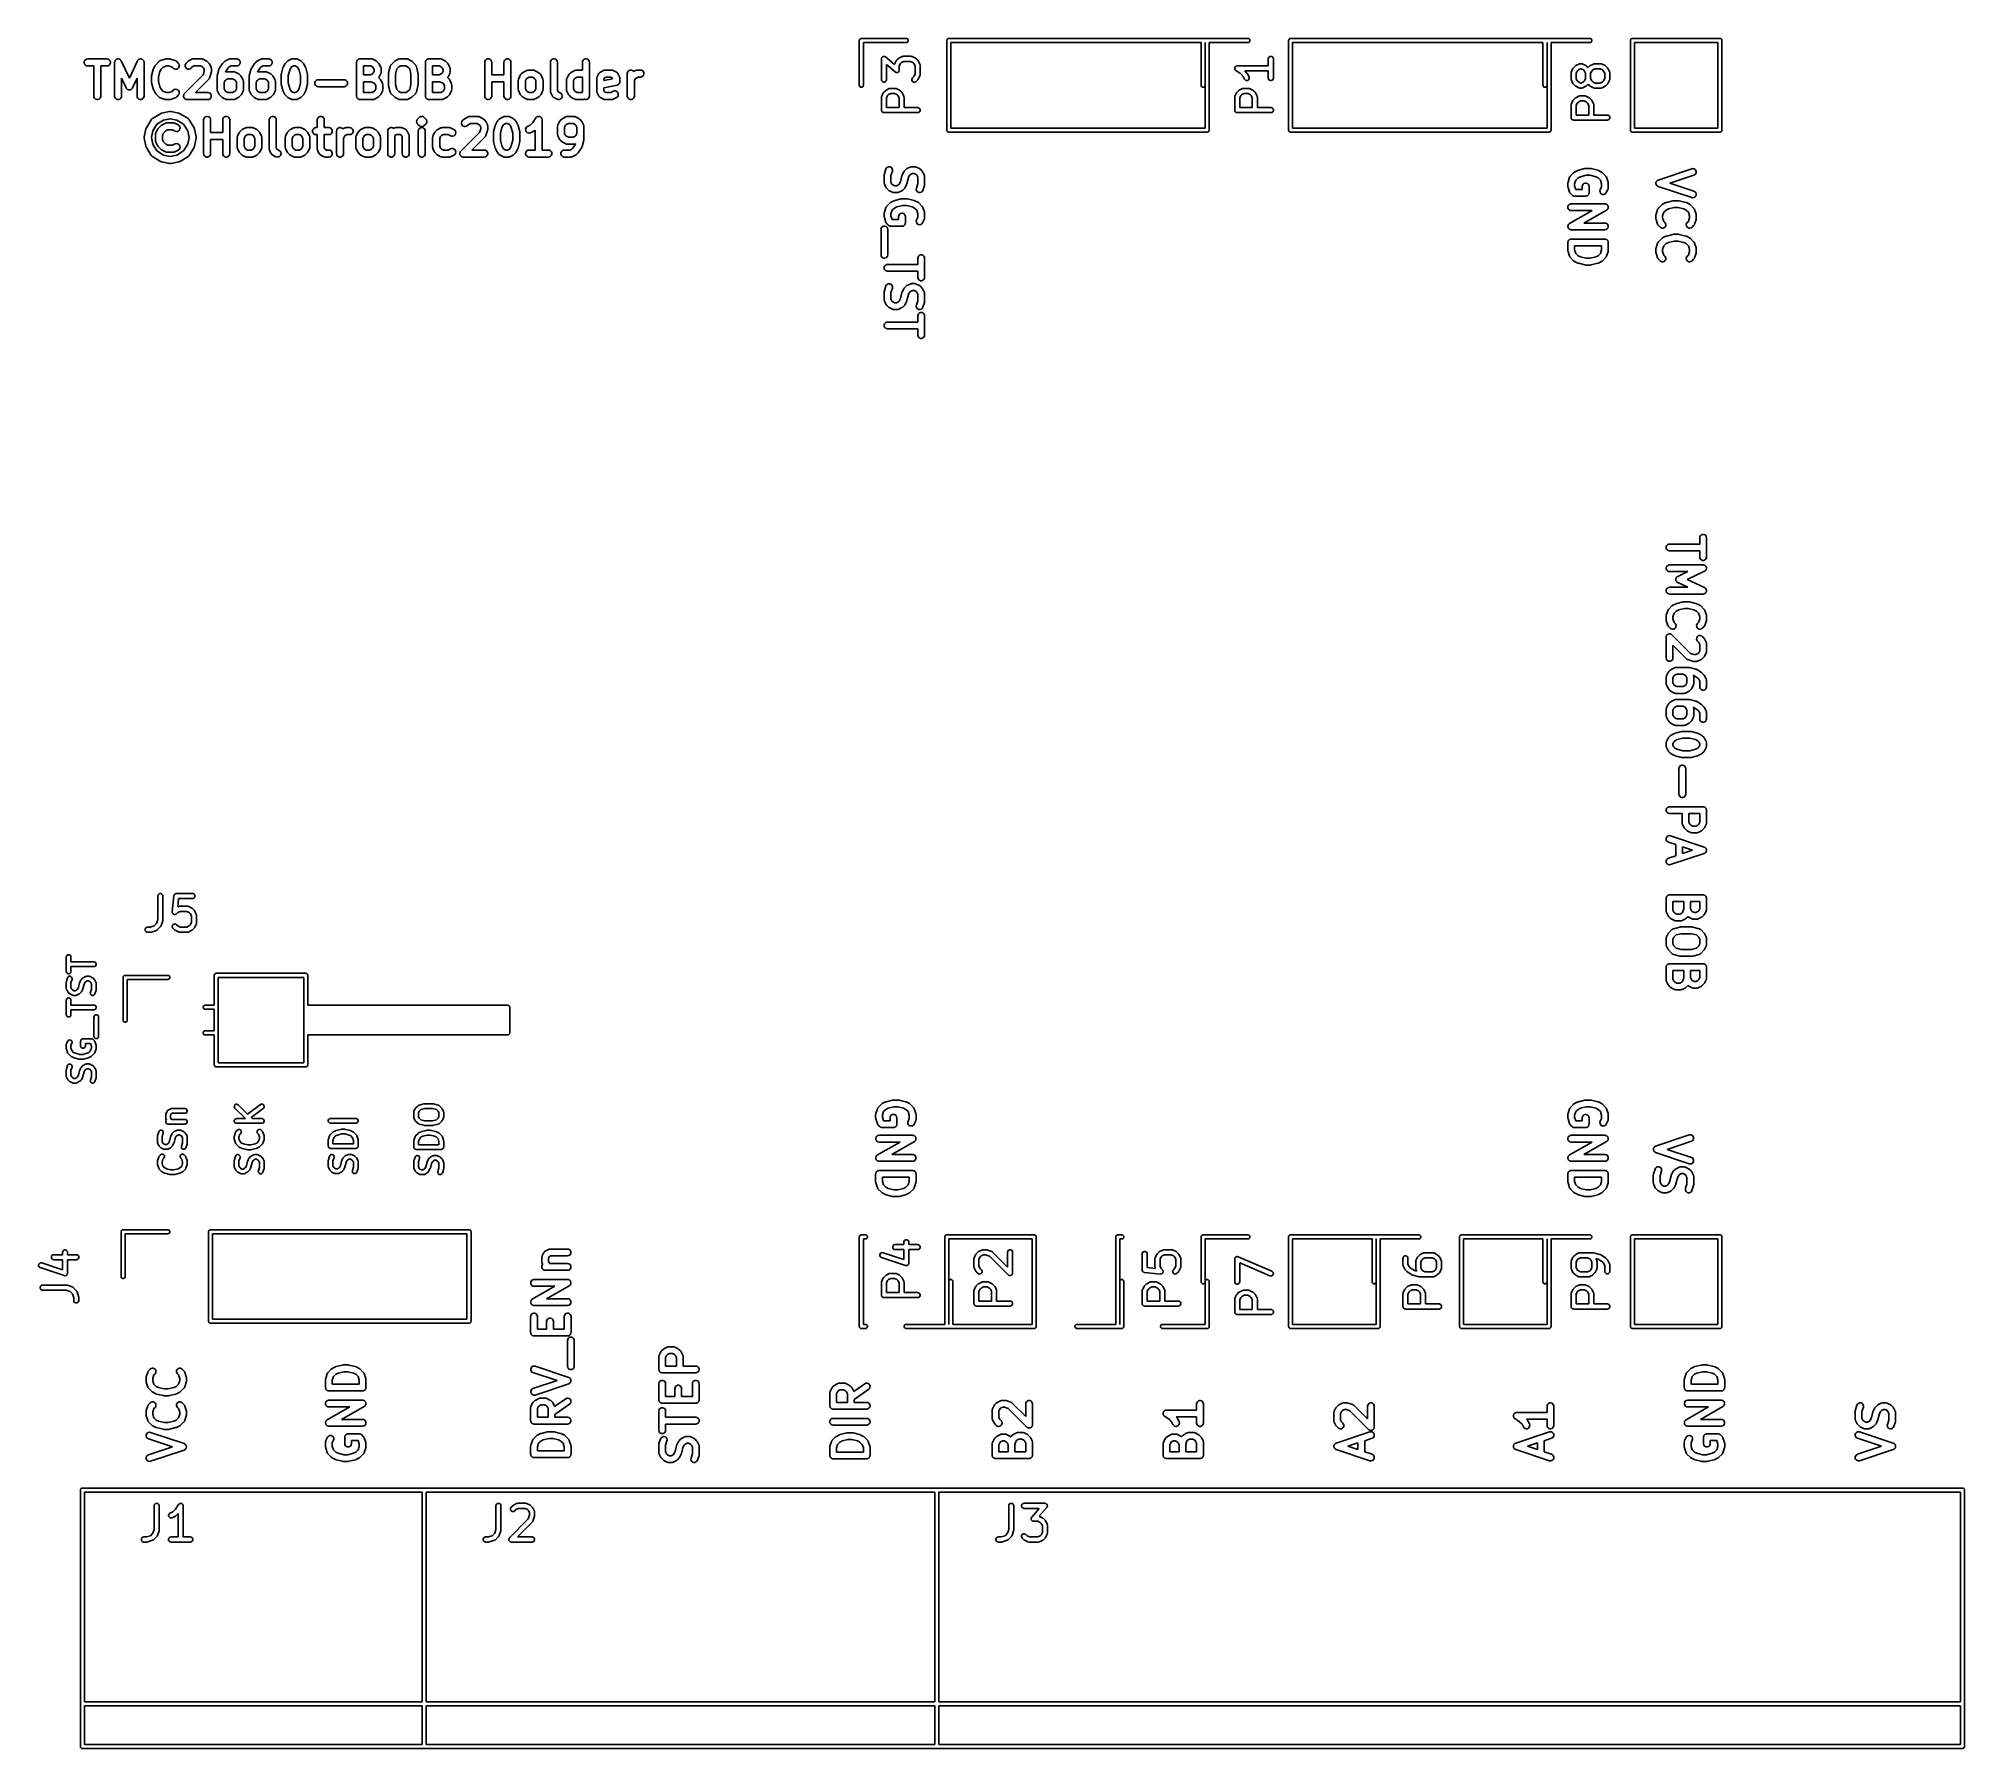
# Model space of a CAD drawing. Extents: x 1.8 to 59.1, y 1.8 to 52.6.
import ezdxf

# ---------------------------------------------------------------- set-up
doc = ezdxf.new("R2010")
doc.units = 0
doc.header["$MEASUREMENT"] = 0
doc.layers.add('BLACK', color=7, linetype='CONTINUOUS')

msp = doc.modelspace()

# ---------------------------------------------------------------- linework, layer by layer
at = {"layer": 'BLACK', "linetype": 'CONTINUOUS'}
for p, q in [((26.2208, 52.5626), (26.2226, 52.5676)), ((26.2208, 52.5573), (26.2208, 52.5626)), ((26.2208, 51.2168), (26.2208, 52.5573)), ((26.2226, 52.5676), (26.2235, 52.5729)), ((26.2235, 52.5729), (26.2262, 52.5775)), ((26.2262, 52.5775), (26.228, 52.5825)), ((26.228, 52.5825), (26.2314, 52.5866)), ((26.2314, 52.5866), (26.2341, 52.5912)), ((26.2341, 52.5912), (26.2382, 52.5946)), ((26.2382, 52.5946), (26.2416, 52.5987)), ((26.2416, 52.5987), (26.2462, 52.6014)), ((26.2462, 52.6014), (26.2503, 52.6048)), ((26.2503, 52.6048), (26.2553, 52.6066)), ((26.2553, 52.6066), (26.2599, 52.6093)), ((26.2599, 52.6093), (26.2652, 52.6102)), ((26.2652, 52.6102), (26.2702, 52.612)), ((26.2702, 52.612), (26.2755, 52.612)), ((26.2755, 52.612), (26.2755, 52.612)), ((26.2755, 52.612), (27.616, 52.612)), ((27.616, 52.492), (26.3408, 52.492)), ((26.3408, 52.492), (26.3408, 51.2168)), ((27.616, 52.612), (27.6316, 52.6093)), ((27.6316, 52.4948), (27.616, 52.492)), ((27.6316, 52.6093), (27.6499, 52.5987)), ((27.6499, 52.5053), (27.6316, 52.4948)), ((27.6499, 52.5987), (27.6635, 52.5825)), ((27.6635, 52.5216), (27.6499, 52.5053)), ((27.6635, 52.5825), (27.6708, 52.5626)), ((27.6708, 52.5414), (27.6635, 52.5216)), ((27.6708, 52.5626), (27.6708, 52.5414)), ((28.8208, 52.5626), (28.8226, 52.5676)), ((28.8208, 52.5573), (28.8208, 52.5626)), ((28.8208, 49.8868), (28.8208, 52.5573)), ((28.8226, 52.5676), (28.8235, 52.5729)), ((28.8235, 52.5729), (28.8262, 52.5775)), ((28.8262, 52.5775), (28.828, 52.5825)), ((28.828, 52.5825), (28.8314, 52.5866)), ((28.8314, 52.5866), (28.8341, 52.5912)), ((28.8341, 52.5912), (28.8382, 52.5946)), ((28.8382, 52.5946), (28.8416, 52.5987)), ((28.8416, 52.5987), (28.8462, 52.6014)), ((28.8462, 52.6014), (28.8503, 52.6048)), ((28.8503, 52.6048), (28.8553, 52.6066)), ((28.8553, 52.6066), (28.8599, 52.6093)), ((28.8599, 52.6093), (28.8652, 52.6102)), ((28.8652, 52.6102), (28.8702, 52.612)), ((28.8702, 52.612), (28.8755, 52.612)), ((28.8755, 52.612), (28.8755, 52.612)), ((28.8755, 52.612), (37.776, 52.612)), ((28.9408, 52.492), (28.9408, 49.952)), ((36.3808, 52.492), (28.9408, 52.492)), ((36.3808, 51.2168), (36.3808, 52.492)), ((36.5008, 49.952), (36.5008, 52.492)), ((36.5008, 52.492), (36.5008, 52.492)), ((36.5008, 52.492), (36.5008, 51.2168)), ((37.776, 52.492), (36.6208, 52.492)), ((36.6208, 52.492), (36.6208, 49.8868)), ((37.776, 52.612), (37.7916, 52.6093)), ((37.7916, 52.4948), (37.776, 52.492)), ((37.7916, 52.6093), (37.8099, 52.5987)), ((37.8099, 52.5053), (37.7916, 52.4948)), ((37.8099, 52.5987), (37.8235, 52.5825)), ((37.8235, 52.5216), (37.8099, 52.5053)), ((37.8235, 52.5825), (37.8308, 52.5626)), ((37.8308, 52.5414), (37.8235, 52.5216)), ((37.8308, 52.5626), (37.8308, 52.5414)), ((38.9808, 52.5626), (38.9826, 52.5676)), ((38.9808, 52.5573), (38.9808, 52.5626)), ((38.9808, 49.8868), (38.9808, 52.5573)), ((38.9826, 52.5676), (38.9835, 52.5729)), ((38.9835, 52.5729), (38.9862, 52.5775)), ((38.9862, 52.5775), (38.988, 52.5825)), ((38.988, 52.5825), (38.9914, 52.5866)), ((38.9914, 52.5866), (38.9941, 52.5912)), ((38.9941, 52.5912), (38.9982, 52.5946)), ((38.9982, 52.5946), (39.0016, 52.5987)), ((39.0016, 52.5987), (39.0062, 52.6014)), ((39.0062, 52.6014), (39.0103, 52.6048)), ((39.0103, 52.6048), (39.0153, 52.6066)), ((39.0153, 52.6066), (39.0199, 52.6093)), ((39.0199, 52.6093), (39.0252, 52.6102)), ((39.0252, 52.6102), (39.0302, 52.612)), ((39.0302, 52.612), (39.0355, 52.612)), ((39.0355, 52.612), (39.0355, 52.612)), ((39.0355, 52.612), (47.936, 52.612)), ((46.5408, 52.492), (39.1008, 52.492)), ((39.1008, 52.492), (39.1008, 49.952)), ((46.5408, 51.2168), (46.5408, 52.492)), ((46.6608, 52.492), (46.6608, 51.2168)), ((46.6608, 49.952), (46.6608, 52.492)), ((46.6608, 52.492), (46.6608, 52.492)), ((47.936, 52.492), (46.7808, 52.492)), ((46.7808, 52.492), (46.7808, 49.8868)), ((47.936, 52.612), (47.9516, 52.6093)), ((47.9516, 52.4948), (47.936, 52.492)), ((47.9516, 52.6093), (47.9699, 52.5987)), ((47.9699, 52.5053), (47.9516, 52.4948)), ((47.9699, 52.5987), (47.9835, 52.5825)), ((47.9835, 52.5216), (47.9699, 52.5053)), ((47.9835, 52.5825), (47.9908, 52.5626)), ((47.9908, 52.5414), (47.9835, 52.5216)), ((47.9908, 52.5626), (47.9908, 52.5414)), ((49.1408, 52.5626), (49.1426, 52.5676)), ((49.1408, 52.5573), (49.1408, 52.5626)), ((49.1408, 49.8868), (49.1408, 52.5573)), ((49.1426, 52.5676), (49.1435, 52.5729)), ((49.1435, 52.5729), (49.1462, 52.5775)), ((49.1462, 52.5775), (49.148, 52.5825)), ((49.148, 52.5825), (49.1514, 52.5866)), ((49.1514, 52.5866), (49.1541, 52.5912)), ((49.1541, 52.5912), (49.1582, 52.5946)), ((49.1582, 52.5946), (49.1616, 52.5987)), ((49.1616, 52.5987), (49.1662, 52.6014)), ((49.1662, 52.6014), (49.1703, 52.6048)), ((49.1703, 52.6048), (49.1753, 52.6066)), ((49.1753, 52.6066), (49.1799, 52.6093)), ((49.1799, 52.6093), (49.1852, 52.6102)), ((49.1852, 52.6102), (49.1902, 52.612)), ((49.1902, 52.612), (49.1955, 52.612)), ((49.1955, 52.612), (49.1955, 52.612)), ((49.1955, 52.612), (51.806, 52.612)), ((49.2608, 52.492), (49.2608, 49.952)), ((51.7408, 52.492), (49.2608, 52.492)), ((51.7408, 49.952), (51.7408, 52.492)), ((51.806, 52.612), (51.8114, 52.612)), ((51.806, 52.612), (51.806, 52.612)), ((51.8114, 52.612), (51.8164, 52.6102)), ((51.8164, 52.6102), (51.8216, 52.6093)), ((51.8216, 52.6093), (51.8262, 52.6066)), ((51.8262, 52.6066), (51.8312, 52.6048)), ((51.8312, 52.6048), (51.8353, 52.6014)), ((51.8353, 52.6014), (51.8399, 52.5987)), ((51.8399, 52.5987), (51.8434, 52.5946)), ((51.8434, 52.5946), (51.8475, 52.5912)), ((51.8475, 52.5912), (51.8501, 52.5866)), ((51.8501, 52.5866), (51.8535, 52.5825)), ((51.8535, 52.5825), (51.8554, 52.5775)), ((51.8554, 52.5775), (51.858, 52.5729)), ((51.858, 52.5729), (51.859, 52.5676)), ((51.859, 52.5676), (51.8608, 52.5626)), ((51.8608, 52.5626), (51.8608, 52.5573)), ((51.8608, 52.5573), (51.8608, 52.5573)), ((51.8608, 52.5573), (51.8608, 49.8868)), ((3.18231, 51.9209), (3.19478, 51.9551)), ((3.18231, 51.8844), (3.18231, 51.9209)), ((3.19478, 51.8501), (3.18231, 51.8844)), ((3.19478, 51.9551), (3.21822, 51.9831)), ((3.21822, 51.8222), (3.19478, 51.8501)), ((3.21822, 51.9831), (3.2498, 52.0013)), ((3.2498, 51.804), (3.21822, 51.8222)), ((3.2498, 52.0013), (3.28571, 52.0076)), ((3.28571, 51.7976), (3.2498, 51.804)), ((3.28571, 52.0076), (3.85714, 52.0076)), ((3.46643, 51.7976), (3.28571, 51.7976)), ((3.46643, 50.9026), (3.46643, 51.7976)), ((3.85714, 51.7976), (3.67643, 51.7976)), ((3.67643, 51.7976), (3.67643, 50.9026)), ((3.85714, 52.0076), (3.89305, 52.0013)), ((3.89305, 51.804), (3.85714, 51.7976)), ((3.89305, 52.0013), (3.92463, 51.9831)), ((3.92463, 51.8222), (3.89305, 51.804)), ((3.92463, 51.9831), (3.94807, 51.9551)), ((3.94807, 51.8501), (3.92463, 51.8222)), ((3.94807, 51.9551), (3.96055, 51.9209)), ((3.96055, 51.8844), (3.94807, 51.8501)), ((3.96055, 51.9209), (3.96055, 51.8844)), ((4.08548, 51.9026), (4.08785, 51.9161)), ((4.08548, 50.9026), (4.08548, 51.9026)), ((4.08785, 51.9161), (4.08904, 51.9298)), ((4.08904, 51.9298), (4.091, 51.934)), ((4.091, 51.934), (4.09181, 51.9385)), ((4.09181, 51.9385), (4.09866, 51.9504)), ((4.09866, 51.9504), (4.10445, 51.9628)), ((4.10445, 51.9628), (4.10772, 51.9661)), ((4.10772, 51.9661), (4.11004, 51.9701)), ((4.11004, 51.9701), (4.12054, 51.9789)), ((4.12054, 51.9789), (4.13022, 51.9886)), ((4.13022, 51.9886), (4.13442, 51.9906)), ((4.13442, 51.9906), (4.13798, 51.9936)), ((4.13798, 51.9936), (4.15086, 51.9982)), ((4.15086, 51.9982), (4.16327, 52.004)), ((4.16327, 52.004), (4.16789, 52.0044)), ((4.16789, 52.0044), (4.17224, 52.006)), ((4.17224, 52.006), (4.18595, 52.006)), ((4.18595, 52.006), (4.1996, 52.0072)), ((4.1996, 52.0072), (4.20407, 52.006)), ((4.20407, 52.006), (4.20871, 52.006)), ((4.20871, 52.006), (4.22159, 52.0013)), ((4.22159, 52.0013), (4.23482, 51.9978)), ((4.23482, 51.9978), (4.23862, 51.9951)), ((4.23862, 51.9951), (4.24298, 51.9936)), ((4.24298, 51.9936), (4.25347, 51.9847)), ((4.25347, 51.9847), (4.2647, 51.9769)), ((4.2647, 51.9769), (4.26736, 51.9731)), ((4.26736, 51.9731), (4.27091, 51.9701)), ((4.27091, 51.9701), (4.27776, 51.9582)), ((4.27776, 51.9582), (4.28562, 51.947)), ((4.28562, 51.947), (4.52381, 51.4366)), ((4.52381, 51.4366), (4.76199, 51.947)), ((4.76199, 51.947), (4.76985, 51.9582)), ((4.76985, 51.9582), (4.77671, 51.9701)), ((4.77671, 51.9701), (4.78026, 51.9731)), ((4.78026, 51.9731), (4.78292, 51.9769)), ((4.78292, 51.9769), (4.79414, 51.9847)), ((4.79414, 51.9847), (4.80464, 51.9936)), ((4.80464, 51.9936), (4.809, 51.9951)), ((4.809, 51.9951), (4.81279, 51.9978)), ((4.81279, 51.9978), (4.82604, 52.0013)), ((4.82604, 52.0013), (4.83891, 52.006)), ((4.83891, 52.006), (4.84354, 52.006)), ((4.84354, 52.006), (4.84802, 52.0072)), ((4.84802, 52.0072), (4.86168, 52.006)), ((4.86168, 52.006), (4.87538, 52.006)), ((4.87538, 52.006), (4.87973, 52.0044)), ((4.87973, 52.0044), (4.88435, 52.004)), ((4.88435, 52.004), (4.89677, 51.9982)), ((4.89677, 51.9982), (4.90964, 51.9936)), ((4.90964, 51.9936), (4.91319, 51.9906)), ((4.91319, 51.9906), (4.91739, 51.9886)), ((4.91739, 51.9886), (4.92708, 51.9789)), ((4.92708, 51.9789), (4.93758, 51.9701)), ((4.93758, 51.9701), (4.93989, 51.9661)), ((4.93989, 51.9661), (4.94317, 51.9628)), ((4.94317, 51.9628), (4.94896, 51.9504)), ((4.94896, 51.9504), (4.95581, 51.9385)), ((4.95581, 51.9385), (4.95661, 51.934)), ((4.95661, 51.934), (4.95857, 51.9298)), ((4.95857, 51.9298), (4.95976, 51.9161)), ((4.95976, 51.9161), (4.96214, 51.9026)), ((4.96214, 51.9026), (4.96214, 50.9026)), ((5.18385, 51.4995), (5.23147, 51.69)), ((5.23147, 51.69), (5.23614, 51.7005)), ((5.23614, 51.7005), (5.23942, 51.7115)), ((5.23942, 51.7115), (5.28704, 51.8067)), ((5.28704, 51.8067), (5.29706, 51.8202)), ((5.29706, 51.8202), (5.30671, 51.834)), ((5.30671, 51.834), (5.40194, 51.9292)), ((5.4324, 51.6279), (5.39071, 51.4611)), ((5.40194, 51.9292), (5.4069, 51.9327)), ((5.4069, 51.9327), (5.41092, 51.9372)), ((5.41092, 51.9372), (5.42174, 51.9431)), ((5.42174, 51.9431), (5.43181, 51.9502)), ((5.43181, 51.9502), (5.43766, 51.9517)), ((5.46725, 51.6976), (5.4324, 51.6279)), ((5.43766, 51.9517), (5.44299, 51.9546)), ((5.44299, 51.9546), (5.58584, 52.0022)), ((5.53291, 51.7632), (5.46725, 51.6976)), ((5.63609, 51.7976), (5.53291, 51.7632)), ((5.58584, 52.0022), (5.60249, 52.0047)), ((5.60249, 52.0047), (5.61905, 52.0076)), ((5.61905, 52.0076), (5.71428, 52.0076)), ((5.69724, 51.7976), (5.63609, 51.7976)), ((5.80042, 51.7632), (5.69724, 51.7976)), ((5.71428, 52.0076), (5.73084, 52.0047)), ((5.73084, 52.0047), (5.74749, 52.0022)), ((5.74749, 52.0022), (5.89035, 51.9546)), ((5.83051, 51.7331), (5.80042, 51.7632)), ((5.86038, 51.7122), (5.83051, 51.7331)), ((5.89561, 51.7028), (5.86038, 51.7122)), ((5.89035, 51.9546), (5.89567, 51.9517)), ((5.93194, 51.706), (5.89561, 51.7028)), ((5.89567, 51.9517), (5.90152, 51.9502)), ((5.90152, 51.9502), (5.91159, 51.9431)), ((5.91159, 51.9431), (5.92241, 51.9372)), ((5.92241, 51.9372), (5.92643, 51.9327)), ((5.92643, 51.9327), (5.93139, 51.9292)), ((5.93139, 51.9292), (5.97901, 51.8816)), ((5.96499, 51.7214), (5.93194, 51.706)), ((5.99077, 51.7472), (5.96499, 51.7214)), ((5.97901, 51.8816), (5.99992, 51.8518)), ((6.00618, 51.7802), (5.99077, 51.7472)), ((5.99992, 51.8518), (6.00936, 51.8165)), ((6.00936, 51.8165), (6.00618, 51.7802)), ((6.16385, 50.9769), (6.71775, 51.5308)), ((6.18111, 51.8165), (6.19055, 51.8518)), ((6.18429, 51.7802), (6.18111, 51.8165)), ((6.1997, 51.7472), (6.18429, 51.7802)), ((6.19055, 51.8518), (6.21147, 51.8816)), ((6.22549, 51.7214), (6.1997, 51.7472)), ((6.21147, 51.8816), (6.25909, 51.9292)), ((6.25854, 51.706), (6.22549, 51.7214)), ((6.29486, 51.7028), (6.25854, 51.706)), ((6.25909, 51.9292), (6.27288, 51.9389)), ((6.27288, 51.9389), (6.28637, 51.9489)), ((6.28637, 51.9489), (6.38161, 51.9965)), ((6.33009, 51.7122), (6.29486, 51.7028)), ((6.35996, 51.7331), (6.33009, 51.7122)), ((6.39553, 51.7687), (6.35996, 51.7331)), ((6.38161, 51.9965), (6.38742, 51.9983)), ((6.38742, 51.9983), (6.39266, 52.0013)), ((6.39266, 52.0013), (6.40477, 52.0034)), ((6.45336, 51.7976), (6.39553, 51.7687)), ((6.40477, 52.0034), (6.41656, 52.0069)), ((6.41656, 52.0069), (6.42261, 52.0066)), ((6.42261, 52.0066), (6.42857, 52.0076)), ((6.42857, 52.0076), (6.66667, 52.0076)), ((6.64188, 51.7976), (6.45336, 51.7976)), ((6.69971, 51.7687), (6.64188, 51.7976)), ((6.66667, 52.0076), (6.67263, 52.0066)), ((6.67263, 52.0066), (6.67867, 52.0069)), ((6.67867, 52.0069), (6.69046, 52.0034)), ((6.69046, 52.0034), (6.70258, 52.0013)), ((6.72323, 51.7452), (6.69971, 51.7687)), ((6.70258, 52.0013), (6.70782, 51.9983)), ((6.70782, 51.9983), (6.71362, 51.9965)), ((6.71362, 51.9965), (6.80886, 51.9489)), ((6.71775, 51.5308), (6.75214, 51.6339)), ((6.75214, 51.6874), (6.72323, 51.7452)), ((6.75214, 51.6339), (6.75214, 51.6874)), ((6.80886, 51.9489), (6.82237, 51.9389)), ((6.82237, 51.9389), (6.83615, 51.9292)), ((6.83615, 51.9292), (6.88377, 51.8816)), ((6.88377, 51.8816), (6.89342, 51.8678)), ((6.89342, 51.8678), (6.90344, 51.8543)), ((6.90344, 51.8543), (6.95106, 51.7591)), ((6.95675, 51.5837), (6.90914, 51.4408)), ((6.95106, 51.7591), (6.95278, 51.7533)), ((6.95278, 51.7533), (6.95581, 51.7481)), ((6.95581, 51.7481), (6.95795, 51.7359)), ((6.95922, 51.6004), (6.95675, 51.5837)), ((6.95795, 51.7359), (6.96145, 51.7241)), ((6.96214, 51.6169), (6.95922, 51.6004)), ((6.96145, 51.7241), (6.96109, 51.7181)), ((6.96109, 51.7181), (6.96214, 51.7121)), ((6.96214, 51.7121), (6.96214, 51.6169)), ((7.13623, 51.4995), (7.18385, 51.69)), ((7.18385, 51.69), (7.19115, 51.7064)), ((7.19115, 51.7064), (7.19835, 51.7228)), ((7.19835, 51.7228), (7.29359, 51.8656)), ((7.29359, 51.8656), (7.30076, 51.8731)), ((7.30076, 51.8731), (7.30671, 51.8816)), ((7.30671, 51.8816), (7.35432, 51.9292)), ((7.35432, 51.9292), (7.36812, 51.9389)), ((7.36812, 51.9389), (7.38161, 51.9489)), ((7.38161, 51.9489), (7.47685, 51.9965)), ((7.38317, 51.6214), (7.38172, 51.6156)), ((7.38172, 51.6156), (7.38742, 51.6173)), ((7.46255, 51.7405), (7.38317, 51.6214)), ((7.38742, 51.6173), (7.39266, 51.6203)), ((7.39266, 51.6203), (7.40477, 51.6225)), ((7.40477, 51.6225), (7.41657, 51.626)), ((7.41657, 51.626), (7.42261, 51.6256)), ((7.42261, 51.6256), (7.42857, 51.6267)), ((7.42857, 51.6267), (7.61905, 51.6267)), ((7.49077, 51.7687), (7.46255, 51.7405)), ((7.47685, 51.9965), (7.48265, 51.9983)), ((7.48265, 51.9983), (7.4879, 52.0013)), ((7.4879, 52.0013), (7.50001, 52.0034)), ((7.54859, 51.7976), (7.49077, 51.7687)), ((7.50001, 52.0034), (7.5118, 52.0069)), ((7.5118, 52.0069), (7.51785, 52.0066)), ((7.51785, 52.0066), (7.52381, 52.0076)), ((7.52381, 52.0076), (7.71428, 52.0076)), ((7.71428, 51.7976), (7.54859, 51.7976)), ((7.61905, 51.6267), (7.62501, 51.6256)), ((7.62501, 51.6256), (7.63105, 51.626)), ((7.63105, 51.626), (7.64284, 51.6225)), ((7.64284, 51.6225), (7.65496, 51.6203)), ((7.65496, 51.6203), (7.6602, 51.6173)), ((7.6602, 51.6173), (7.666, 51.6156)), ((7.666, 51.6156), (7.76124, 51.568)), ((7.71428, 52.0076), (7.7502, 52.0013)), ((7.7502, 51.804), (7.71428, 51.7976)), ((7.7502, 52.0013), (7.78178, 51.9831)), ((7.78178, 51.8222), (7.7502, 51.804)), ((7.76124, 51.568), (7.77476, 51.5579)), ((7.77476, 51.5579), (7.78853, 51.5483)), ((7.78178, 51.9831), (7.80522, 51.9551)), ((7.80522, 51.8501), (7.78178, 51.8222)), ((7.78853, 51.5483), (7.83615, 51.5007)), ((7.80522, 51.9551), (7.81769, 51.9209)), ((7.81769, 51.8844), (7.80522, 51.8501)), ((7.81769, 51.9209), (7.81769, 51.8844)), ((8.08861, 51.4995), (8.13623, 51.69)), ((8.13623, 51.69), (8.14353, 51.7064)), ((8.14353, 51.7064), (8.15073, 51.7228)), ((8.15073, 51.7228), (8.24597, 51.8656)), ((8.24597, 51.8656), (8.25314, 51.8731)), ((8.25314, 51.8731), (8.25909, 51.8816)), ((8.25909, 51.8816), (8.3067, 51.9292)), ((8.3067, 51.9292), (8.3205, 51.9389)), ((8.3205, 51.9389), (8.33399, 51.9489)), ((8.33399, 51.9489), (8.42923, 51.9965)), ((8.33555, 51.6214), (8.3341, 51.6156)), ((8.3341, 51.6156), (8.3398, 51.6173)), ((8.41493, 51.7405), (8.33555, 51.6214)), ((8.3398, 51.6173), (8.34504, 51.6203)), ((8.34504, 51.6203), (8.35715, 51.6225)), ((8.35715, 51.6225), (8.36895, 51.626)), ((8.36895, 51.626), (8.37499, 51.6256)), ((8.37499, 51.6256), (8.38095, 51.6267)), ((8.38095, 51.6267), (8.57143, 51.6267)), ((8.44315, 51.7687), (8.41493, 51.7405)), ((8.42923, 51.9965), (8.43504, 51.9983)), ((8.43504, 51.9983), (8.44028, 52.0013)), ((8.44028, 52.0013), (8.45239, 52.0034)), ((8.50098, 51.7976), (8.44315, 51.7687)), ((8.45239, 52.0034), (8.46418, 52.0069)), ((8.46418, 52.0069), (8.47023, 52.0066)), ((8.47023, 52.0066), (8.47619, 52.0076)), ((8.47619, 52.0076), (8.66667, 52.0076)), ((8.66667, 51.7976), (8.50098, 51.7976)), ((8.57143, 51.6267), (8.57739, 51.6256)), ((8.57739, 51.6256), (8.58343, 51.626)), ((8.58343, 51.626), (8.59523, 51.6225)), ((8.59523, 51.6225), (8.60734, 51.6203)), ((8.60734, 51.6203), (8.61258, 51.6173)), ((8.61258, 51.6173), (8.61838, 51.6156)), ((8.61838, 51.6156), (8.71362, 51.568)), ((8.66667, 52.0076), (8.70258, 52.0013)), ((8.70258, 51.804), (8.66667, 51.7976)), ((8.70258, 52.0013), (8.73416, 51.9831)), ((8.73416, 51.8222), (8.70258, 51.804)), ((8.71362, 51.568), (8.72714, 51.5579)), ((8.72714, 51.5579), (8.74091, 51.5483)), ((8.73416, 51.9831), (8.7576, 51.9551)), ((8.7576, 51.8501), (8.73416, 51.8222)), ((8.74091, 51.5483), (8.78853, 51.5007)), ((8.7576, 51.9551), (8.77007, 51.9209)), ((8.77007, 51.8844), (8.7576, 51.8501)), ((8.77007, 51.9209), (8.77007, 51.8844)), ((9.03786, 51.5217), (9.04009, 51.5343)), ((9.03786, 51.2836), (9.03786, 51.5217)), ((9.04009, 51.5343), (9.04099, 51.5471)), ((9.04099, 51.5471), (9.08861, 51.7376)), ((9.08861, 51.7376), (9.09329, 51.7481)), ((9.09329, 51.7481), (9.09656, 51.7591)), ((9.09656, 51.7591), (9.14418, 51.8543)), ((9.14418, 51.8543), (9.1542, 51.8679)), ((9.1542, 51.8679), (9.16385, 51.8816)), ((9.16385, 51.8816), (9.21147, 51.9292)), ((9.21147, 51.9292), (9.22526, 51.9389)), ((9.22526, 51.9389), (9.23876, 51.9489)), ((9.23876, 51.9489), (9.33399, 51.9965)), ((9.28955, 51.6755), (9.24786, 51.5087)), ((9.32439, 51.7452), (9.28955, 51.6755)), ((9.34791, 51.7687), (9.32439, 51.7452)), ((9.33399, 51.9965), (9.3398, 51.9983)), ((9.3398, 51.9983), (9.34504, 52.0013)), ((9.34504, 52.0013), (9.35715, 52.0034)), ((9.40574, 51.7976), (9.34791, 51.7687)), ((9.35715, 52.0034), (9.36895, 52.0069)), ((9.36895, 52.0069), (9.37499, 52.0066)), ((9.37499, 52.0066), (9.38095, 52.0076)), ((9.38095, 52.0076), (9.47619, 52.0076)), ((9.4514, 51.7976), (9.40574, 51.7976)), ((9.50923, 51.7687), (9.4514, 51.7976)), ((9.47619, 52.0076), (9.48215, 52.0066)), ((9.48215, 52.0066), (9.4882, 52.0069)), ((9.4882, 52.0069), (9.49999, 52.0034)), ((9.49999, 52.0034), (9.5121, 52.0013)), ((9.53275, 51.7452), (9.50923, 51.7687)), ((9.5121, 52.0013), (9.51735, 51.9983)), ((9.51735, 51.9983), (9.52315, 51.9965)), ((9.52315, 51.9965), (9.61839, 51.9489)), ((9.5676, 51.6755), (9.53275, 51.7452)), ((9.60928, 51.5087), (9.5676, 51.6755)), ((9.61839, 51.9489), (9.6319, 51.9389)), ((9.6319, 51.9389), (9.64567, 51.9292)), ((9.64567, 51.9292), (9.69329, 51.8816)), ((9.69329, 51.8816), (9.70295, 51.8678)), ((9.70295, 51.8678), (9.71296, 51.8543)), ((9.71296, 51.8543), (9.76058, 51.7591)), ((9.76058, 51.7591), (9.76386, 51.7481)), ((9.76386, 51.7481), (9.76853, 51.7376)), ((9.76853, 51.7376), (9.81615, 51.5471)), ((9.81615, 51.5471), (9.81705, 51.5343)), ((9.81705, 51.5343), (9.81928, 51.5217)), ((9.81928, 51.5217), (9.81928, 51.2836)), ((11.276, 51.9026), (11.2775, 51.9117)), ((11.276, 50.9026), (11.276, 51.9026)), ((11.2775, 51.9209), (11.2807, 51.9295)), ((11.2775, 51.9117), (11.2775, 51.9209)), ((11.2807, 51.9295), (11.2823, 51.9385)), ((11.2823, 51.9385), (11.2869, 51.9465)), ((11.2869, 51.9465), (11.29, 51.9551)), ((11.29, 51.9551), (11.2959, 51.9622)), ((11.2959, 51.9622), (11.3005, 51.9701)), ((11.3005, 51.9701), (11.3076, 51.976)), ((11.3076, 51.976), (11.3135, 51.9831)), ((11.3135, 51.9831), (11.3214, 51.9876)), ((11.3214, 51.9876), (11.3285, 51.9936)), ((11.3285, 51.9936), (11.3371, 51.9967)), ((11.3371, 51.9967), (11.345, 52.0013)), ((11.345, 52.0013), (11.3541, 52.0029)), ((11.3541, 52.0029), (11.3627, 52.006)), ((11.3627, 52.006), (11.3719, 52.006)), ((11.3719, 52.006), (11.381, 52.0076)), ((11.381, 52.0076), (11.7143, 52.0076)), ((11.486, 51.7976), (11.486, 51.5314)), ((11.6895, 51.7976), (11.486, 51.7976)), ((11.486, 51.5314), (11.6895, 51.5314)), ((11.7473, 51.7687), (11.6895, 51.7976)), ((11.6895, 51.5314), (11.7473, 51.5603)), ((11.7143, 52.0076), (11.7202, 52.0066)), ((11.7202, 52.0066), (11.7263, 52.0069)), ((11.7263, 52.0069), (11.7381, 52.0034)), ((11.7381, 52.0034), (11.7502, 52.0013)), ((11.7708, 51.7452), (11.7473, 51.7687)), ((11.7473, 51.5603), (11.7708, 51.5839)), ((11.7502, 52.0013), (11.7554, 51.9983)), ((11.7554, 51.9983), (11.7612, 51.9965)), ((11.7612, 51.9965), (11.8565, 51.9489)), ((11.7998, 51.6874), (11.7708, 51.7452)), ((11.7708, 51.5839), (11.7998, 51.6417)), ((11.7998, 51.6417), (11.7998, 51.6874)), ((11.8565, 51.9489), (11.87, 51.9389)), ((11.87, 51.9389), (11.8838, 51.9292)), ((11.8838, 51.9292), (11.9314, 51.8816)), ((11.9314, 51.8816), (11.941, 51.8678)), ((11.941, 51.8678), (11.9511, 51.8543)), ((11.9511, 51.8543), (11.9987, 51.7591)), ((11.9987, 51.5699), (11.9511, 51.4747)), ((11.9987, 51.7591), (12.0004, 51.7533)), ((12.0004, 51.5757), (11.9987, 51.5699)), ((12.0004, 51.7533), (12.0034, 51.7481)), ((12.0034, 51.581), (12.0004, 51.5757)), ((12.0034, 51.7481), (12.0056, 51.7359)), ((12.0056, 51.5931), (12.0034, 51.581)), ((12.0056, 51.7359), (12.0091, 51.7241)), ((12.0091, 51.6049), (12.0056, 51.5931)), ((12.0091, 51.7241), (12.0087, 51.7181)), ((12.0087, 51.7181), (12.0098, 51.7121)), ((12.0098, 51.6169), (12.0087, 51.6109)), ((12.0087, 51.6109), (12.0091, 51.6049)), ((12.0098, 51.7121), (12.0098, 51.6169)), ((12.2283, 51.5693), (12.2306, 51.5819)), ((12.2283, 51.236), (12.2283, 51.5693)), ((12.2306, 51.5819), (12.2315, 51.5948)), ((12.2315, 51.5948), (12.2791, 51.7852)), ((12.2791, 51.7852), (12.2832, 51.7944)), ((12.2832, 51.7944), (12.2858, 51.8041)), ((12.2858, 51.8041), (12.2906, 51.8109)), ((12.2906, 51.8109), (12.2939, 51.8185)), ((12.2939, 51.8185), (12.3009, 51.8258)), ((12.3009, 51.8258), (12.3067, 51.834)), ((12.3067, 51.834), (12.4019, 51.9292)), ((12.4019, 51.9292), (12.4157, 51.9389)), ((12.4157, 51.9389), (12.4292, 51.9489)), ((12.4292, 51.9489), (12.5245, 51.9965)), ((12.4758, 51.7061), (12.4383, 51.5564)), ((12.4383, 51.5564), (12.4383, 51.2489)), ((12.5384, 51.7687), (12.4758, 51.7061)), ((12.5245, 51.9965), (12.5303, 51.9983)), ((12.5303, 51.9983), (12.5355, 52.0013)), ((12.5355, 52.0013), (12.5476, 52.0034)), ((12.5962, 51.7976), (12.5384, 51.7687)), ((12.5476, 52.0034), (12.5594, 52.0069)), ((12.5594, 52.0069), (12.5655, 52.0066)), ((12.5655, 52.0066), (12.5714, 52.0076)), ((12.5714, 52.0076), (12.7619, 52.0076)), ((12.7371, 51.7976), (12.5962, 51.7976)), ((12.7949, 51.7687), (12.7371, 51.7976)), ((12.7619, 52.0076), (12.7679, 52.0066)), ((12.7679, 52.0066), (12.7739, 52.0069)), ((12.7739, 52.0069), (12.7857, 52.0034)), ((12.7857, 52.0034), (12.7978, 52.0013)), ((12.8576, 51.7061), (12.7949, 51.7687)), ((12.7978, 52.0013), (12.8031, 51.9983)), ((12.8031, 51.9983), (12.8089, 51.9965)), ((12.8089, 51.9965), (12.9041, 51.9489)), ((12.895, 51.5564), (12.8576, 51.7061)), ((12.895, 51.2489), (12.895, 51.5564)), ((12.9041, 51.9489), (12.9176, 51.9389)), ((12.9176, 51.9389), (12.9314, 51.9292)), ((12.9314, 51.9292), (13.0266, 51.834)), ((13.0266, 51.834), (13.0324, 51.8258)), ((13.0324, 51.8258), (13.0394, 51.8185)), ((13.0394, 51.8185), (13.0428, 51.8109)), ((13.0428, 51.8109), (13.0475, 51.8041)), ((13.0475, 51.8041), (13.0501, 51.7944)), ((13.0501, 51.7944), (13.0542, 51.7852)), ((13.0542, 51.7852), (13.1019, 51.5948)), ((13.1019, 51.5948), (13.1028, 51.5819)), ((13.1028, 51.5819), (13.105, 51.5693)), ((13.105, 51.5693), (13.105, 51.236)), ((13.3236, 51.9026), (13.3252, 51.9117)), ((13.3236, 50.9026), (13.3236, 51.9026)), ((13.3252, 51.9209), (13.3283, 51.9295)), ((13.3252, 51.9117), (13.3252, 51.9209)), ((13.3283, 51.9295), (13.3299, 51.9385)), ((13.3299, 51.9385), (13.3345, 51.9465)), ((13.3345, 51.9465), (13.3376, 51.9551)), ((13.3376, 51.9551), (13.3435, 51.9622)), ((13.3435, 51.9622), (13.3481, 51.9701)), ((13.3481, 51.9701), (13.3552, 51.976)), ((13.3552, 51.976), (13.3611, 51.9831)), ((13.3611, 51.9831), (13.369, 51.9876)), ((13.369, 51.9876), (13.3761, 51.9936)), ((13.3761, 51.9936), (13.3847, 51.9967)), ((13.3847, 51.9967), (13.3927, 52.0013)), ((13.3927, 52.0013), (13.4017, 52.0029)), ((13.4017, 52.0029), (13.4103, 52.006)), ((13.4103, 52.006), (13.4195, 52.006)), ((13.4195, 52.006), (13.4286, 52.0076)), ((13.4286, 52.0076), (13.7619, 52.0076)), ((13.5336, 51.7976), (13.5336, 51.5314)), ((13.7371, 51.7976), (13.5336, 51.7976)), ((13.5336, 51.5314), (13.7371, 51.5314)), ((13.7949, 51.7687), (13.7371, 51.7976)), ((13.7371, 51.5314), (13.7949, 51.5603)), ((13.7619, 52.0076), (13.7679, 52.0066)), ((13.7679, 52.0066), (13.7739, 52.0069)), ((13.7739, 52.0069), (13.7857, 52.0034)), ((13.7857, 52.0034), (13.7978, 52.0013)), ((13.8185, 51.7452), (13.7949, 51.7687)), ((13.7949, 51.5603), (13.8185, 51.5839)), ((13.7978, 52.0013), (13.8031, 51.9983)), ((13.8031, 51.9983), (13.8089, 51.9965)), ((13.8089, 51.9965), (13.9041, 51.9489)), ((13.8474, 51.6874), (13.8185, 51.7452)), ((13.8185, 51.5839), (13.8474, 51.6417)), ((13.8474, 51.6417), (13.8474, 51.6874)), ((13.9041, 51.9489), (13.9176, 51.9389)), ((13.9176, 51.9389), (13.9314, 51.9292)), ((13.9314, 51.9292), (13.979, 51.8816)), ((13.979, 51.8816), (13.9887, 51.8678)), ((13.9887, 51.8678), (13.9987, 51.8543)), ((13.9987, 51.8543), (14.0463, 51.7591)), ((14.0463, 51.5699), (13.9987, 51.4747)), ((14.0463, 51.7591), (14.048, 51.7533)), ((14.048, 51.5757), (14.0463, 51.5699)), ((14.048, 51.7533), (14.051, 51.7481)), ((14.051, 51.581), (14.048, 51.5757)), ((14.051, 51.7481), (14.0532, 51.7359)), ((14.0532, 51.5931), (14.051, 51.581)), ((14.0532, 51.7359), (14.0567, 51.7241)), ((14.0567, 51.6049), (14.0532, 51.5931)), ((14.0567, 51.7241), (14.0563, 51.7181)), ((14.0563, 51.7181), (14.0574, 51.7121)), ((14.0574, 51.6169), (14.0563, 51.6109)), ((14.0563, 51.6109), (14.0567, 51.6049)), ((14.0574, 51.7121), (14.0574, 51.6169)), ((15.0855, 51.9026), (15.0918, 51.9385)), ((15.0855, 50.9026), (15.0855, 51.9026)), ((15.0918, 51.9385), (15.11, 51.9701)), ((15.11, 51.9701), (15.138, 51.9936)), ((15.138, 51.9936), (15.1722, 52.006)), ((15.1722, 52.006), (15.2087, 52.006)), ((15.2087, 52.006), (15.243, 51.9936)), ((15.243, 51.9936), (15.2709, 51.9701)), ((15.2709, 51.9701), (15.2891, 51.9385)), ((15.2891, 51.9385), (15.2955, 51.9026)), ((15.2955, 51.9026), (15.2955, 51.5314)), ((15.2955, 51.5314), (15.6569, 51.5314)), ((15.6569, 51.9026), (15.6632, 51.9385)), ((15.6569, 51.5314), (15.6569, 51.9026)), ((15.6632, 51.9385), (15.6815, 51.9701)), ((15.6815, 51.9701), (15.7094, 51.9936)), ((15.7094, 51.9936), (15.7437, 52.006)), ((15.7437, 52.006), (15.7801, 52.006)), ((15.7801, 52.006), (15.8144, 51.9936)), ((15.8144, 51.9936), (15.8423, 51.9701)), ((15.8423, 51.9701), (15.8606, 51.9385)), ((15.8606, 51.9385), (15.8669, 51.9026)), ((15.8669, 51.9026), (15.8669, 50.9026)), ((16.0966, 51.4258), (16.1442, 51.521)), ((16.1442, 51.521), (16.1542, 51.5345)), ((16.1542, 51.5345), (16.1638, 51.5483)), ((16.1638, 51.5483), (16.2115, 51.5959)), ((16.2115, 51.5959), (16.2253, 51.6056)), ((16.2253, 51.6056), (16.2388, 51.6156)), ((16.2388, 51.6156), (16.334, 51.6632)), ((16.334, 51.6632), (16.3398, 51.6649)), ((16.3398, 51.6649), (16.345, 51.668)), ((16.345, 51.668), (16.3572, 51.6701)), ((16.3572, 51.6701), (16.3689, 51.6736)), ((16.3689, 51.6736), (16.375, 51.6732)), ((16.375, 51.6732), (16.381, 51.6743)), ((16.381, 51.6743), (16.5238, 51.6743)), ((16.5238, 51.6743), (16.5298, 51.6732)), ((16.5298, 51.6732), (16.5358, 51.6736)), ((16.5358, 51.6736), (16.5476, 51.6701)), ((16.5476, 51.6701), (16.5597, 51.668)), ((16.5597, 51.668), (16.565, 51.6649)), ((16.565, 51.6649), (16.5708, 51.6632)), ((16.5708, 51.6632), (16.666, 51.6156)), ((16.666, 51.6156), (16.6795, 51.6056)), ((16.6795, 51.6056), (16.6933, 51.5959)), ((16.6933, 51.5959), (16.7409, 51.5483)), ((16.7409, 51.5483), (16.7506, 51.5345)), ((16.7506, 51.5345), (16.7606, 51.521)), ((16.7606, 51.521), (16.8082, 51.4258)), ((17.0379, 51.9026), (17.0442, 51.9385)), ((17.0379, 51.0455), (17.0379, 51.9026)), ((17.0442, 51.9385), (17.0624, 51.9701)), ((17.0624, 51.9701), (17.0904, 51.9936)), ((17.0904, 51.9936), (17.1246, 52.006)), ((17.1246, 52.006), (17.1611, 52.006)), ((17.1611, 52.006), (17.1954, 51.9936)), ((17.1954, 51.9936), (17.2233, 51.9701)), ((17.2233, 51.9701), (17.2415, 51.9385)), ((17.2415, 51.9385), (17.2479, 51.9026)), ((17.2479, 51.9026), (17.2479, 51.0703)), ((17.5251, 51.4258), (17.5728, 51.521)), ((17.5728, 51.521), (17.5828, 51.5345)), ((17.5828, 51.5345), (17.5924, 51.5483)), ((17.5924, 51.5483), (17.64, 51.5959)), ((17.64, 51.5959), (17.6538, 51.6056)), ((17.6538, 51.6056), (17.6673, 51.6156)), ((17.6673, 51.6156), (17.7626, 51.6632)), ((17.7626, 51.6632), (17.7684, 51.6649)), ((17.7684, 51.6649), (17.7736, 51.668)), ((17.7736, 51.668), (17.7857, 51.6701)), ((17.7857, 51.6701), (17.7975, 51.6736)), ((17.7975, 51.6736), (17.8036, 51.6732)), ((17.8036, 51.6732), (17.8095, 51.6743)), ((17.8095, 51.6743), (17.9902, 51.6743)), ((17.9902, 51.9026), (17.9966, 51.9385)), ((17.9902, 51.6743), (17.9902, 51.9026)), ((17.9966, 51.9385), (18.0148, 51.9701)), ((18.0148, 51.9701), (18.0427, 51.9936)), ((18.0427, 51.9936), (18.077, 52.006)), ((18.077, 52.006), (18.1135, 52.006)), ((18.1135, 52.006), (18.1477, 51.9936)), ((18.1477, 51.9936), (18.1757, 51.9701)), ((18.1757, 51.9701), (18.1939, 51.9385)), ((18.1939, 51.9385), (18.2002, 51.9026)), ((18.2002, 51.9026), (18.2002, 50.9026)), ((18.4299, 51.4734), (18.4775, 51.5686)), ((18.4775, 51.5686), (18.4867, 51.581)), ((18.4867, 51.581), (18.4952, 51.5939)), ((18.4952, 51.5939), (18.4975, 51.5956)), ((18.4975, 51.5956), (18.4992, 51.5979)), ((18.4992, 51.5979), (18.5121, 51.6064)), ((18.5121, 51.6064), (18.5245, 51.6156)), ((18.5245, 51.6156), (18.6197, 51.6632)), ((18.6197, 51.6632), (18.6255, 51.6649)), ((18.6255, 51.6649), (18.6308, 51.668)), ((18.6308, 51.668), (18.6429, 51.6701)), ((18.6429, 51.6701), (18.6547, 51.6736)), ((18.6547, 51.6736), (18.6607, 51.6732)), ((18.6607, 51.6732), (18.6667, 51.6743)), ((18.6667, 51.6743), (18.8571, 51.6743)), ((18.8571, 51.6743), (18.8631, 51.6732)), ((18.8631, 51.6732), (18.8691, 51.6736)), ((18.8691, 51.6736), (18.8809, 51.6701)), ((18.8809, 51.6701), (18.8931, 51.668)), ((18.8931, 51.668), (18.8983, 51.6649)), ((18.8983, 51.6649), (18.9041, 51.6632)), ((18.9041, 51.6632), (18.9993, 51.6156)), ((18.9993, 51.6156), (19.0117, 51.6064)), ((19.0117, 51.6064), (19.0246, 51.5979)), ((19.0246, 51.5979), (19.0263, 51.5956)), ((19.0263, 51.5956), (19.0286, 51.5939)), ((19.0286, 51.5939), (19.0371, 51.581)), ((19.0371, 51.581), (19.0463, 51.5686)), ((19.0463, 51.5686), (19.0939, 51.4734)), ((19.3236, 51.5693), (19.3299, 51.6052)), ((19.3236, 50.9026), (19.3236, 51.5693)), ((19.3299, 51.6052), (19.3481, 51.6368)), ((19.3481, 51.6368), (19.3761, 51.6602)), ((19.3761, 51.6602), (19.4103, 51.6727)), ((19.4103, 51.6727), (19.4468, 51.6727)), ((19.4468, 51.6727), (19.4811, 51.6602)), ((19.4811, 51.6602), (19.509, 51.6368)), ((19.509, 51.6368), (19.5113, 51.6328)), ((19.5113, 51.6328), (19.5721, 51.6632)), ((19.5721, 51.6632), (19.5779, 51.6649)), ((19.5779, 51.6649), (19.5831, 51.668)), ((19.5831, 51.668), (19.5952, 51.6701)), ((19.5952, 51.6701), (19.607, 51.6736)), ((19.607, 51.6736), (19.6131, 51.6732)), ((19.6131, 51.6732), (19.619, 51.6743)), ((19.619, 51.6743), (19.7143, 51.6743)), ((19.7143, 51.6743), (19.7502, 51.668)), ((19.7502, 51.668), (19.7818, 51.6497)), ((19.7818, 51.6497), (19.8052, 51.6218)), ((19.8052, 51.6218), (19.8177, 51.5875)), ((19.8177, 51.5511), (19.8052, 51.5168)), ((19.8177, 51.5875), (19.8177, 51.5511)), ((26.8774, 52.0077), (26.8787, 52.015)), ((26.8774, 51.3887), (26.8774, 52.0077)), ((26.8787, 52.015), (26.8788, 52.0223)), ((26.8788, 52.0223), (26.8809, 52.0277)), ((26.8809, 52.0277), (26.8819, 52.0334)), ((26.8819, 52.0334), (26.8856, 52.0397)), ((26.8856, 52.0397), (26.8882, 52.0466)), ((26.8882, 52.0466), (26.892, 52.0509)), ((26.892, 52.0509), (26.8949, 52.0559)), ((26.8949, 52.0559), (26.9005, 52.0607)), ((26.9005, 52.0607), (26.9054, 52.0662)), ((26.9054, 52.0662), (26.9104, 52.069)), ((26.9104, 52.069), (26.9149, 52.0727)), ((26.9149, 52.0727), (26.9218, 52.0752)), ((26.9218, 52.0752), (26.9282, 52.0787)), ((26.9282, 52.0787), (26.9339, 52.0796)), ((26.9339, 52.0796), (26.9394, 52.0816)), ((26.9394, 52.0816), (26.9467, 52.0816)), ((26.9467, 52.0816), (26.9539, 52.0827)), ((26.9539, 52.0827), (26.9596, 52.0816)), ((26.9596, 52.0816), (26.9654, 52.0816)), ((26.9654, 52.0816), (26.9723, 52.0791)), ((26.9723, 52.0791), (26.9795, 52.0777)), ((26.9795, 52.0777), (26.9844, 52.0747)), ((26.9844, 52.0747), (26.9899, 52.0727)), ((26.9899, 52.0727), (26.9955, 52.068)), ((26.9955, 52.068), (27.0018, 52.0642)), ((27.0018, 52.0642), (27.2618, 51.8367)), ((27.2839, 51.618), (27.0274, 51.8425)), ((27.0274, 51.8425), (27.0274, 51.3887)), ((27.2618, 51.8367), (27.2629, 51.8429)), ((27.2629, 51.8429), (27.265, 51.8467)), ((27.265, 51.8467), (27.2663, 51.8508)), ((27.2663, 51.8508), (27.3139, 51.946)), ((27.2902, 51.6142), (27.2839, 51.618)), ((27.2958, 51.6094), (27.2902, 51.6142)), ((27.3013, 51.6075), (27.2958, 51.6094)), ((27.3062, 51.6045), (27.3013, 51.6075)), ((27.3134, 51.603), (27.3062, 51.6045)), ((27.3203, 51.6005), (27.3134, 51.603)), ((27.3139, 51.946), (27.321, 51.9557)), ((27.3261, 51.6005), (27.3203, 51.6005)), ((27.321, 51.9557), (27.3279, 51.9655)), ((27.3318, 51.5994), (27.3261, 51.6005)), ((27.3279, 51.9655), (27.3755, 52.0131)), ((27.339, 51.6005), (27.3318, 51.5994)), ((27.3464, 51.6005), (27.339, 51.6005)), ((27.3518, 51.6025), (27.3464, 51.6005)), ((27.3575, 51.6034), (27.3518, 51.6025)), ((27.3639, 51.6069), (27.3575, 51.6034)), ((27.3708, 51.6094), (27.3639, 51.6069)), ((27.3753, 51.6132), (27.3708, 51.6094)), ((27.3803, 51.616), (27.3753, 51.6132)), ((27.3755, 52.0131), (27.3854, 52.02)), ((27.3852, 51.6215), (27.3803, 51.616)), ((27.3908, 51.6262), (27.3852, 51.6215)), ((27.3854, 52.02), (27.395, 52.0272)), ((27.3937, 51.6312), (27.3908, 51.6262)), ((27.3975, 51.6356), (27.3937, 51.6312)), ((27.395, 52.0272), (27.4903, 52.0748)), ((27.4001, 51.6424), (27.3975, 51.6356)), ((27.4038, 51.6487), (27.4001, 51.6424)), ((27.4048, 51.6545), (27.4038, 51.6487)), ((27.4069, 51.6599), (27.4048, 51.6545)), ((27.4071, 51.6672), (27.4069, 51.6599)), ((27.4083, 51.6744), (27.4071, 51.6672)), ((27.4426, 51.8681), (27.4083, 51.7996)), ((27.4083, 51.7996), (27.4083, 51.6744)), ((27.473, 51.8985), (27.4426, 51.8681)), ((27.5415, 51.9327), (27.473, 51.8985)), ((27.4903, 52.0748), (27.4944, 52.0761)), ((27.4944, 52.0761), (27.4982, 52.0782)), ((27.4982, 52.0782), (27.5068, 52.0797)), ((27.5068, 52.0797), (27.5152, 52.0822)), ((27.5152, 52.0822), (27.5195, 52.082)), ((27.5195, 52.082), (27.5238, 52.0827)), ((27.5238, 52.0827), (27.7619, 52.0827)), ((27.7442, 51.9327), (27.5415, 51.9327)), ((27.8127, 51.8985), (27.7442, 51.9327)), ((27.7619, 52.0827), (27.7662, 52.082)), ((27.7662, 52.082), (27.7705, 52.0822)), ((27.7705, 52.0822), (27.7789, 52.0797)), ((27.7789, 52.0797), (27.7876, 52.0782)), ((27.7876, 52.0782), (27.7913, 52.076)), ((27.7913, 52.076), (27.7954, 52.0748)), ((27.7954, 52.0748), (27.8907, 52.0272)), ((27.8431, 51.8681), (27.8127, 51.8985)), ((27.8774, 51.7996), (27.8431, 51.8681)), ((27.8431, 51.4807), (27.8774, 51.5493)), ((27.8774, 51.5493), (27.8774, 51.7996)), ((27.8907, 52.0272), (27.9003, 52.02)), ((27.9003, 52.02), (27.9102, 52.0131)), ((27.9102, 52.0131), (27.9578, 51.9655)), ((27.9578, 51.9655), (27.9647, 51.9557)), ((27.9647, 51.9557), (27.9718, 51.946)), ((27.9718, 51.946), (28.0195, 51.8508)), ((28.0195, 51.8508), (28.0207, 51.8467)), ((28.0207, 51.8467), (28.0229, 51.8429)), ((28.0229, 51.8429), (28.0244, 51.8343)), ((28.0244, 51.8343), (28.0269, 51.8258)), ((28.0269, 51.523), (28.0244, 51.5145)), ((28.0269, 51.8258), (28.0266, 51.8215)), ((28.0266, 51.8215), (28.0274, 51.8173)), ((28.0274, 51.5315), (28.0266, 51.5273)), ((28.0266, 51.5273), (28.0269, 51.523)), ((28.0274, 51.8173), (28.0274, 51.5315)), ((37.3775, 51.7268), (37.3785, 51.7309)), ((37.3785, 51.718), (37.3775, 51.7268)), ((37.3785, 51.735), (37.3816, 51.7435)), ((37.3785, 51.7309), (37.3785, 51.735)), ((37.3785, 51.709), (37.3785, 51.718)), ((37.3799, 51.7051), (37.3785, 51.709)), ((37.3804, 51.701), (37.3799, 51.7051)), ((37.3844, 51.6929), (37.3804, 51.701)), ((37.3816, 51.7435), (37.3837, 51.7522)), ((37.3837, 51.7522), (37.386, 51.7556)), ((37.3874, 51.6845), (37.3844, 51.6929)), ((37.386, 51.7556), (37.3874, 51.7595)), ((37.3874, 51.7595), (37.3932, 51.7664)), ((37.3901, 51.6813), (37.3874, 51.6845)), ((37.3919, 51.6776), (37.3901, 51.6813)), ((37.3984, 51.6714), (37.3919, 51.6776)), ((37.3932, 51.7664), (37.3981, 51.7738)), ((37.3981, 51.7738), (37.4015, 51.7763)), ((37.4042, 51.6646), (37.3984, 51.6714)), ((37.4015, 51.7763), (37.4042, 51.7795)), ((37.4042, 51.7795), (37.4119, 51.7839)), ((37.4078, 51.6625), (37.4042, 51.6646)), ((37.4108, 51.6596), (37.4078, 51.6625)), ((37.5475, 51.5685), (37.4108, 51.6596)), ((37.4119, 51.7839), (37.4191, 51.7893)), ((37.4191, 51.7893), (37.4231, 51.7904)), ((37.4231, 51.7904), (37.4267, 51.7925)), ((37.4267, 51.7925), (37.4355, 51.7941)), ((37.4355, 51.7941), (37.4441, 51.7966)), ((37.4441, 51.7966), (37.4483, 51.7963)), ((37.4483, 51.7963), (37.4524, 51.797)), ((37.4524, 51.797), (38.3774, 51.797)), ((37.6288, 51.4871), (37.5475, 51.5685)), ((38.3774, 51.647), (37.6811, 51.647)), ((37.6811, 51.647), (37.7435, 51.5846)), ((37.7435, 51.5846), (37.7504, 51.5747)), ((37.7504, 51.5747), (37.7576, 51.5651)), ((37.7576, 51.5651), (37.8052, 51.4698)), ((38.3774, 52.0077), (38.3819, 52.0334)), ((38.3774, 51.797), (38.3774, 52.0077)), ((38.3774, 51.4363), (38.3774, 51.647)), ((38.3819, 52.0334), (38.3949, 52.0559)), ((38.3949, 52.0559), (38.4149, 52.0727)), ((38.4149, 52.0727), (38.4394, 52.0816)), ((38.4394, 52.0816), (38.4654, 52.0816)), ((38.4654, 52.0816), (38.4899, 52.0727)), ((38.4899, 52.0727), (38.5098, 52.0559)), ((38.5098, 52.0559), (38.5229, 52.0334)), ((38.5229, 52.0334), (38.5274, 52.0077)), ((38.5274, 52.0077), (38.5274, 51.4363)), ((47.3774, 51.5952), (47.3781, 51.5995)), ((47.3774, 51.4048), (47.3774, 51.5952)), ((47.3779, 51.6038), (47.3804, 51.6122)), ((47.3781, 51.5995), (47.3779, 51.6038)), ((47.3804, 51.6122), (47.3819, 51.6209)), ((47.3819, 51.6209), (47.3841, 51.6246)), ((47.3841, 51.6246), (47.3853, 51.6288)), ((47.3853, 51.6288), (47.4329, 51.724)), ((47.4329, 51.724), (47.4401, 51.7337)), ((47.4401, 51.7337), (47.447, 51.7435)), ((47.447, 51.7435), (47.4946, 51.7911)), ((47.4946, 51.7911), (47.5044, 51.798)), ((47.5044, 51.798), (47.5141, 51.8052)), ((47.5141, 51.8052), (47.6093, 51.8528)), ((47.5616, 51.646), (47.5274, 51.5775)), ((47.5274, 51.5775), (47.5274, 51.4225)), ((47.592, 51.6765), (47.5616, 51.646)), ((47.6606, 51.7107), (47.592, 51.6765)), ((47.6093, 51.8528), (47.6135, 51.854)), ((47.6135, 51.854), (47.6172, 51.8562)), ((47.6172, 51.8562), (47.6259, 51.8577)), ((47.6259, 51.8577), (47.6343, 51.8602)), ((47.6343, 51.8602), (47.6386, 51.86)), ((47.6386, 51.86), (47.6429, 51.8607)), ((47.6429, 51.8607), (47.6905, 51.8607)), ((47.6728, 51.7107), (47.6606, 51.7107)), ((47.7413, 51.6765), (47.6728, 51.7107)), ((47.6905, 51.8607), (47.6947, 51.86)), ((47.6947, 51.86), (47.699, 51.8602)), ((47.699, 51.8602), (47.7075, 51.8577)), ((47.7075, 51.8577), (47.7161, 51.8562)), ((47.7161, 51.8562), (47.7199, 51.854)), ((47.7199, 51.854), (47.724, 51.8528)), ((47.724, 51.8528), (47.8193, 51.8052)), ((47.7717, 51.646), (47.7413, 51.6765)), ((47.806, 51.5775), (47.7717, 51.646)), ((47.806, 51.4225), (47.806, 51.5775)), ((47.8193, 51.8052), (47.8289, 51.798)), ((47.8289, 51.798), (47.8387, 51.7911)), ((47.8387, 51.7911), (47.881, 51.7489)), ((47.881, 51.7489), (47.9232, 51.7911)), ((47.9232, 51.7911), (47.933, 51.798)), ((47.933, 51.798), (47.9426, 51.8052)), ((47.9426, 51.8052), (48.0379, 51.8528)), ((47.9902, 51.646), (47.956, 51.5775)), ((47.956, 51.5775), (47.956, 51.4225)), ((48.0206, 51.6765), (47.9902, 51.646)), ((48.0891, 51.7107), (48.0206, 51.6765)), ((48.0379, 51.8528), (48.042, 51.854)), ((48.042, 51.854), (48.0458, 51.8562)), ((48.0458, 51.8562), (48.0544, 51.8577)), ((48.0544, 51.8577), (48.0629, 51.8602)), ((48.0629, 51.8602), (48.0672, 51.86)), ((48.0672, 51.86), (48.0714, 51.8607)), ((48.0714, 51.8607), (48.2619, 51.8607)), ((48.2442, 51.7107), (48.0891, 51.7107)), ((48.3127, 51.6765), (48.2442, 51.7107)), ((48.2619, 51.8607), (48.2662, 51.86)), ((48.2662, 51.86), (48.2705, 51.8602)), ((48.2705, 51.8602), (48.2789, 51.8577)), ((48.2789, 51.8577), (48.2876, 51.8562)), ((48.2876, 51.8562), (48.2913, 51.854)), ((48.2913, 51.854), (48.2954, 51.8528)), ((48.2954, 51.8528), (48.3907, 51.8052)), ((48.3431, 51.646), (48.3127, 51.6765)), ((48.3774, 51.5775), (48.3431, 51.646)), ((48.3774, 51.4225), (48.3774, 51.5775)), ((48.3907, 51.8052), (48.4003, 51.798)), ((48.4003, 51.798), (48.4102, 51.7911)), ((48.4102, 51.7911), (48.4578, 51.7435)), ((48.4578, 51.7435), (48.4647, 51.7337)), ((48.4647, 51.7337), (48.4718, 51.724)), ((48.4718, 51.724), (48.5195, 51.6288)), ((48.5195, 51.6288), (48.5207, 51.6246)), ((48.5207, 51.6246), (48.5229, 51.6209)), ((48.5229, 51.6209), (48.5244, 51.6122)), ((48.5244, 51.6122), (48.5269, 51.6038)), ((48.5269, 51.6038), (48.5266, 51.5995)), ((48.5266, 51.5995), (48.5274, 51.5952)), ((48.5274, 51.5952), (48.5274, 51.4048)), ((4.42866, 51.1439), (4.29548, 51.4293)), ((4.29548, 51.4293), (4.29548, 50.9026)), ((4.43391, 51.1364), (4.42866, 51.1439)), ((4.43778, 51.1281), (4.43391, 51.1364)), ((4.4443, 51.1216), (4.43778, 51.1281)), ((4.44958, 51.1141), (4.4443, 51.1216)), ((4.45709, 51.1088), (4.44958, 51.1141)), ((4.46356, 51.1023), (4.45709, 51.1088)), ((4.47191, 51.0984), (4.46356, 51.1023)), ((4.47946, 51.0932), (4.47191, 51.0984)), ((4.48831, 51.0908), (4.47946, 51.0932)), ((4.4966, 51.0869), (4.48831, 51.0908)), ((4.50578, 51.0861), (4.4966, 51.0869)), ((4.51469, 51.0837), (4.50578, 51.0861)), ((4.52381, 51.0845), (4.51469, 51.0837)), ((4.53293, 51.0837), (4.52381, 51.0845)), ((4.54183, 51.0861), (4.53293, 51.0837)), ((4.55101, 51.0869), (4.54183, 51.0861)), ((4.55931, 51.0908), (4.55101, 51.0869)), ((4.56816, 51.0932), (4.55931, 51.0908)), ((4.57571, 51.0984), (4.56816, 51.0932)), ((4.58406, 51.1023), (4.57571, 51.0984)), ((4.59053, 51.1088), (4.58406, 51.1023)), ((4.59803, 51.1141), (4.59053, 51.1088)), ((4.60332, 51.1216), (4.59803, 51.1141)), ((4.60984, 51.1281), (4.60332, 51.1216)), ((4.61371, 51.1364), (4.60984, 51.1281)), ((4.61896, 51.1439), (4.61371, 51.1364)), ((4.75214, 51.4293), (4.61896, 51.1439)), ((4.75214, 50.9026), (4.75214, 51.4293)), ((5.18071, 51.474), (5.18295, 51.4867)), ((5.18071, 51.3312), (5.18071, 51.474)), ((5.18295, 51.3185), (5.18071, 51.3312)), ((5.18295, 51.4867), (5.18385, 51.4995)), ((5.18385, 51.3057), (5.18295, 51.3185)), ((5.23147, 51.1152), (5.18385, 51.3057)), ((5.23614, 51.1048), (5.23147, 51.1152)), ((5.23942, 51.0938), (5.23614, 51.1048)), ((5.28704, 50.9985), (5.23942, 51.0938)), ((5.29706, 50.985), (5.28704, 50.9985)), ((5.30671, 50.9712), (5.29706, 50.985)), ((5.40194, 50.876), (5.30671, 50.9712)), ((5.39071, 51.4611), (5.39071, 51.3441)), ((5.39071, 51.3441), (5.4324, 51.1774)), ((5.4324, 51.1774), (5.46725, 51.1077)), ((5.46725, 51.1077), (5.53291, 51.042)), ((5.53291, 51.042), (5.63609, 51.0076)), ((5.63609, 51.0076), (5.69724, 51.0076)), ((5.69724, 51.0076), (5.80042, 51.042)), ((5.80042, 51.042), (5.83051, 51.0721)), ((5.83051, 51.0721), (5.86038, 51.093)), ((5.86038, 51.093), (5.89561, 51.1025)), ((5.89561, 51.1025), (5.93194, 51.0993)), ((5.93194, 51.0993), (5.96499, 51.0839)), ((5.96499, 51.0839), (5.99077, 51.0581)), ((5.99992, 50.9535), (5.97901, 50.9236)), ((5.99077, 51.0581), (6.00618, 51.025)), ((6.00936, 50.9887), (5.99992, 50.9535)), ((6.00618, 51.025), (6.00936, 50.9887)), ((6.14293, 50.947), (6.14558, 50.9508)), ((6.14558, 50.9508), (6.14716, 50.9551)), ((6.14716, 50.9551), (6.15598, 50.9656)), ((6.15598, 50.9656), (6.16385, 50.9769)), ((6.88377, 51.3998), (6.49159, 51.0076)), ((6.49159, 51.0076), (6.85714, 51.0076)), ((6.85714, 51.0076), (6.89305, 51.0013)), ((6.88724, 51.4048), (6.88377, 51.3998)), ((6.89177, 51.4088), (6.88724, 51.4048)), ((6.89763, 51.4196), (6.89177, 51.4088)), ((6.89305, 51.0013), (6.92463, 50.9831)), ((6.90468, 51.4297), (6.89763, 51.4196)), ((6.90625, 51.4355), (6.90468, 51.4297)), ((6.90914, 51.4408), (6.90625, 51.4355)), ((6.92463, 50.9831), (6.94807, 50.9551)), ((6.94807, 50.9551), (6.96055, 50.9209)), ((7.13309, 51.474), (7.13533, 51.4867)), ((7.13309, 51.0931), (7.13309, 51.474)), ((7.13415, 51.0871), (7.13309, 51.0931)), ((7.13378, 51.0811), (7.13415, 51.0871)), ((7.13729, 51.0693), (7.13378, 51.0811)), ((7.13533, 51.4867), (7.13623, 51.4995)), ((7.13943, 51.0572), (7.13729, 51.0693)), ((7.14245, 51.0519), (7.13943, 51.0572)), ((7.14418, 51.0461), (7.14245, 51.0519)), ((7.1918, 50.9509), (7.14418, 51.0461)), ((7.20182, 50.9374), (7.1918, 50.9509)), ((7.37201, 51.3642), (7.34309, 51.3064)), ((7.34309, 51.3064), (7.34309, 51.1179)), ((7.34309, 51.1179), (7.37201, 51.0601)), ((7.39553, 51.3878), (7.37201, 51.3642)), ((7.37201, 51.0601), (7.39553, 51.0365)), ((7.45336, 51.4167), (7.39553, 51.3878)), ((7.39553, 51.0365), (7.45336, 51.0076)), ((7.59426, 51.4167), (7.45336, 51.4167)), ((7.45336, 51.0076), (7.59426, 51.0076)), ((7.65209, 51.3878), (7.59426, 51.4167)), ((7.59426, 51.0076), (7.65209, 51.0365)), ((7.67561, 51.3642), (7.65209, 51.3878)), ((7.65209, 51.0365), (7.67561, 51.0601)), ((7.70452, 51.3064), (7.67561, 51.3642)), ((7.67561, 51.0601), (7.70452, 51.1179)), ((7.70452, 51.1179), (7.70452, 51.3064)), ((7.83615, 51.5007), (7.84581, 51.4869)), ((7.84581, 51.4869), (7.85582, 51.4734)), ((7.85582, 50.9509), (7.84581, 50.9374)), ((7.85582, 51.4734), (7.90344, 51.3781)), ((7.90344, 51.0461), (7.85582, 50.9509)), ((7.90344, 51.3781), (7.90516, 51.3723)), ((7.90516, 51.0519), (7.90344, 51.0461)), ((7.90516, 51.3723), (7.90819, 51.3671)), ((7.90819, 51.0572), (7.90516, 51.0519)), ((7.90819, 51.3671), (7.91033, 51.355)), ((7.91033, 51.0693), (7.90819, 51.0572)), ((7.91033, 51.355), (7.91383, 51.3432)), ((7.91383, 51.0811), (7.91033, 51.0693)), ((7.91383, 51.3432), (7.91347, 51.3372)), ((7.91347, 51.3372), (7.91452, 51.3312)), ((7.91452, 51.0931), (7.91347, 51.0871)), ((7.91347, 51.0871), (7.91383, 51.0811)), ((7.91452, 51.3312), (7.91452, 51.0931)), ((8.08548, 51.474), (8.08771, 51.4867)), ((8.08548, 51.0931), (8.08548, 51.474)), ((8.08653, 51.0871), (8.08548, 51.0931)), ((8.08616, 51.0811), (8.08653, 51.0871)), ((8.08967, 51.0693), (8.08616, 51.0811)), ((8.08771, 51.4867), (8.08861, 51.4995)), ((8.09181, 51.0572), (8.08967, 51.0693)), ((8.09483, 51.0519), (8.09181, 51.0572)), ((8.09656, 51.0461), (8.09483, 51.0519)), ((8.14418, 50.9509), (8.09656, 51.0461)), ((8.1542, 50.9374), (8.14418, 50.9509)), ((8.32439, 51.3642), (8.29548, 51.3064)), ((8.29548, 51.3064), (8.29548, 51.1179)), ((8.29548, 51.1179), (8.32439, 51.0601)), ((8.34791, 51.3878), (8.32439, 51.3642)), ((8.32439, 51.0601), (8.34791, 51.0365)), ((8.40574, 51.4167), (8.34791, 51.3878)), ((8.34791, 51.0365), (8.40574, 51.0076)), ((8.54664, 51.4167), (8.40574, 51.4167)), ((8.40574, 51.0076), (8.54664, 51.0076)), ((8.60447, 51.3878), (8.54664, 51.4167)), ((8.54664, 51.0076), (8.60447, 51.0365)), ((8.62799, 51.3642), (8.60447, 51.3878)), ((8.60447, 51.0365), (8.62799, 51.0601)), ((8.6569, 51.3064), (8.62799, 51.3642)), ((8.62799, 51.0601), (8.6569, 51.1179)), ((8.6569, 51.1179), (8.6569, 51.3064)), ((8.78853, 51.5007), (8.79819, 51.4869)), ((8.79819, 51.4869), (8.8082, 51.4734)), ((8.8082, 50.9509), (8.79819, 50.9374)), ((8.8082, 51.4734), (8.85582, 51.3781)), ((8.85582, 51.0461), (8.8082, 50.9509)), ((8.85582, 51.3781), (8.85755, 51.3723)), ((8.85755, 51.0519), (8.85582, 51.0461)), ((8.85755, 51.3723), (8.86057, 51.3671)), ((8.86057, 51.0572), (8.85755, 51.0519)), ((8.86057, 51.3671), (8.86271, 51.355)), ((8.86271, 51.0693), (8.86057, 51.0572)), ((8.86271, 51.355), (8.86622, 51.3432)), ((8.86622, 51.0811), (8.86271, 51.0693)), ((8.86622, 51.3432), (8.86585, 51.3372)), ((8.86585, 51.3372), (8.8669, 51.3312)), ((8.8669, 51.0931), (8.86585, 51.0871)), ((8.86585, 51.0871), (8.86622, 51.0811)), ((8.8669, 51.3312), (8.8669, 51.0931)), ((9.04009, 51.2709), (9.03786, 51.2836)), ((9.04099, 51.2581), (9.04009, 51.2709)), ((9.08861, 51.0676), (9.04099, 51.2581)), ((9.09329, 51.0571), (9.08861, 51.0676)), ((9.09656, 51.0461), (9.09329, 51.0571)), ((9.14418, 50.9509), (9.09656, 51.0461)), ((9.1542, 50.9374), (9.14418, 50.9509)), ((9.24786, 51.5087), (9.24786, 51.2965)), ((9.24786, 51.2965), (9.28955, 51.1297)), ((9.28955, 51.1297), (9.32439, 51.0601)), ((9.32439, 51.0601), (9.34791, 51.0365)), ((9.34791, 51.0365), (9.40574, 51.0076)), ((9.40574, 51.0076), (9.4514, 51.0076)), ((9.4514, 51.0076), (9.50923, 51.0365)), ((9.50923, 51.0365), (9.53275, 51.0601)), ((9.53275, 51.0601), (9.5676, 51.1297)), ((9.5676, 51.1297), (9.60928, 51.2965)), ((9.60928, 51.2965), (9.60928, 51.5087)), ((9.71296, 50.9509), (9.70295, 50.9374)), ((9.76058, 51.0461), (9.71296, 50.9509)), ((9.76386, 51.0571), (9.76058, 51.0461)), ((9.76853, 51.0676), (9.76386, 51.0571)), ((9.81615, 51.2581), (9.76853, 51.0676)), ((9.81705, 51.2709), (9.81615, 51.2581)), ((9.81928, 51.2836), (9.81705, 51.2709)), ((10.0395, 51.3018), (10.0519, 51.3361)), ((10.0395, 51.2653), (10.0395, 51.3018)), ((10.0519, 51.2311), (10.0395, 51.2653)), ((10.0519, 51.3361), (10.0754, 51.364)), ((10.0754, 51.2031), (10.0519, 51.2311)), ((10.0754, 51.364), (10.1069, 51.3822)), ((10.1069, 51.1849), (10.0754, 51.2031)), ((10.1069, 51.3822), (10.1429, 51.3886)), ((10.1429, 51.1786), (10.1069, 51.1849)), ((10.1429, 51.3886), (10.9048, 51.3886)), ((10.9048, 51.1786), (10.1429, 51.1786)), ((10.9048, 51.3886), (10.9407, 51.3822)), ((10.9407, 51.1849), (10.9048, 51.1786)), ((10.9407, 51.3822), (10.9723, 51.364)), ((10.9723, 51.2031), (10.9407, 51.1849)), ((10.9723, 51.364), (10.9957, 51.3361)), ((10.9957, 51.2311), (10.9723, 51.2031)), ((10.9957, 51.3361), (11.0082, 51.3018)), ((11.0082, 51.2653), (10.9957, 51.2311)), ((11.0082, 51.3018), (11.0082, 51.2653)), ((11.486, 51.3214), (11.486, 51.0076)), ((11.6972, 51.3214), (11.486, 51.3214)), ((11.486, 51.0076), (11.7371, 51.0076)), ((11.8004, 51.287), (11.6972, 51.3214)), ((11.7371, 51.0076), (11.7949, 51.0365)), ((11.7949, 51.0365), (11.8185, 51.0601)), ((11.8185, 51.269), (11.8004, 51.287)), ((11.8474, 51.2112), (11.8185, 51.269)), ((11.8185, 51.0601), (11.8474, 51.1179)), ((11.8474, 51.1179), (11.8474, 51.2112)), ((11.941, 51.4612), (11.9337, 51.4507)), ((11.9337, 51.4507), (11.979, 51.4054)), ((11.9511, 51.4747), (11.941, 51.4612)), ((11.979, 51.4054), (11.9887, 51.3916)), ((11.9887, 51.3916), (11.9987, 51.3781)), ((11.9987, 50.9509), (11.9887, 50.9374)), ((11.9987, 51.3781), (12.0463, 51.2829)), ((12.0463, 51.0461), (11.9987, 50.9509)), ((12.0463, 51.2829), (12.048, 51.2771)), ((12.048, 51.0519), (12.0463, 51.0461)), ((12.048, 51.2771), (12.051, 51.2719)), ((12.051, 51.0572), (12.048, 51.0519)), ((12.051, 51.2719), (12.0532, 51.2598)), ((12.0532, 51.0693), (12.051, 51.0572)), ((12.0532, 51.2598), (12.0567, 51.248)), ((12.0567, 51.0811), (12.0532, 51.0693)), ((12.0567, 51.248), (12.0563, 51.2419)), ((12.0563, 51.2419), (12.0574, 51.236)), ((12.0574, 51.0931), (12.0563, 51.0871)), ((12.0563, 51.0871), (12.0567, 51.0811)), ((12.0574, 51.236), (12.0574, 51.0931)), ((12.2306, 51.2233), (12.2283, 51.236)), ((12.2315, 51.2105), (12.2306, 51.2233)), ((12.2791, 51.02), (12.2315, 51.2105)), ((12.2832, 51.0108), (12.2791, 51.02)), ((12.2858, 51.0011), (12.2832, 51.0108)), ((12.2906, 50.9943), (12.2858, 51.0011)), ((12.2939, 50.9867), (12.2906, 50.9943)), ((12.3009, 50.9795), (12.2939, 50.9867)), ((12.3067, 50.9712), (12.3009, 50.9795)), ((12.4019, 50.876), (12.3067, 50.9712)), ((12.4383, 51.2489), (12.4758, 51.0992)), ((12.4758, 51.0992), (12.5384, 51.0365)), ((12.5384, 51.0365), (12.5962, 51.0076)), ((12.5962, 51.0076), (12.7371, 51.0076)), ((12.7371, 51.0076), (12.7949, 51.0365)), ((12.7949, 51.0365), (12.8576, 51.0992)), ((12.8576, 51.0992), (12.895, 51.2489)), ((13.0266, 50.9712), (12.9314, 50.876)), ((13.0324, 50.9795), (13.0266, 50.9712)), ((13.0394, 50.9867), (13.0324, 50.9795)), ((13.0428, 50.9943), (13.0394, 50.9867)), ((13.0475, 51.0011), (13.0428, 50.9943)), ((13.0501, 51.0108), (13.0475, 51.0011)), ((13.0542, 51.02), (13.0501, 51.0108)), ((13.1019, 51.2105), (13.0542, 51.02)), ((13.1028, 51.2233), (13.1019, 51.2105)), ((13.105, 51.236), (13.1028, 51.2233)), ((13.5336, 51.3214), (13.5336, 51.0076)), ((13.7449, 51.3214), (13.5336, 51.3214)), ((13.5336, 51.0076), (13.7847, 51.0076)), ((13.848, 51.287), (13.7449, 51.3214)), ((13.7847, 51.0076), (13.8426, 51.0365)), ((13.8426, 51.0365), (13.8661, 51.0601)), ((13.8661, 51.269), (13.848, 51.287)), ((13.895, 51.2112), (13.8661, 51.269)), ((13.8661, 51.0601), (13.895, 51.1179)), ((13.895, 51.1179), (13.895, 51.2112)), ((13.9887, 51.4612), (13.9813, 51.4507)), ((13.9813, 51.4507), (14.0266, 51.4054)), ((13.9987, 51.4747), (13.9887, 51.4612)), ((14.0266, 51.4054), (14.0363, 51.3916)), ((14.0363, 51.3916), (14.0463, 51.3781)), ((14.0463, 50.9509), (14.0363, 50.9374)), ((14.0463, 51.3781), (14.0939, 51.2829)), ((14.0939, 51.0461), (14.0463, 50.9509)), ((14.0939, 51.2829), (14.0956, 51.2771)), ((14.0956, 51.0519), (14.0939, 51.0461)), ((14.0956, 51.2771), (14.0987, 51.2719)), ((14.0987, 51.0572), (14.0956, 51.0519)), ((14.0987, 51.2719), (14.1008, 51.2598)), ((14.1008, 51.0693), (14.0987, 51.0572)), ((14.1008, 51.2598), (14.1043, 51.248)), ((14.1043, 51.0811), (14.1008, 51.0693)), ((14.1043, 51.248), (14.1039, 51.2419)), ((14.1039, 51.2419), (14.105, 51.236)), ((14.105, 51.0931), (14.1039, 51.0871)), ((14.1039, 51.0871), (14.1043, 51.0811)), ((14.105, 51.236), (14.105, 51.0931)), ((15.6569, 51.3214), (15.2955, 51.3214)), ((15.2955, 51.3214), (15.2955, 50.9026)), ((15.6569, 50.9026), (15.6569, 51.3214)), ((16.0855, 51.3788), (16.0865, 51.3848)), ((16.0855, 51.0931), (16.0855, 51.3788)), ((16.0865, 51.0871), (16.0855, 51.0931)), ((16.0862, 51.3908), (16.0897, 51.4026)), ((16.0865, 51.3848), (16.0862, 51.3908)), ((16.0862, 51.0811), (16.0865, 51.0871)), ((16.0897, 51.0693), (16.0862, 51.0811)), ((16.0897, 51.4026), (16.0918, 51.4147)), ((16.0918, 51.0572), (16.0897, 51.0693)), ((16.0918, 51.4147), (16.0948, 51.42)), ((16.0948, 51.0519), (16.0918, 51.0572)), ((16.0948, 51.42), (16.0966, 51.4258)), ((16.0966, 51.0461), (16.0948, 51.0519)), ((16.1442, 50.9509), (16.0966, 51.0461)), ((16.1542, 50.9374), (16.1442, 50.9509)), ((16.3244, 51.4119), (16.2955, 51.354)), ((16.2955, 51.354), (16.2955, 51.1179)), ((16.2955, 51.1179), (16.3244, 51.0601)), ((16.3479, 51.4354), (16.3244, 51.4119)), ((16.3244, 51.0601), (16.3479, 51.0365)), ((16.4057, 51.4643), (16.3479, 51.4354)), ((16.3479, 51.0365), (16.4057, 51.0076)), ((16.499, 51.4643), (16.4057, 51.4643)), ((16.4057, 51.0076), (16.499, 51.0076)), ((16.5569, 51.4354), (16.499, 51.4643)), ((16.499, 51.0076), (16.5569, 51.0365)), ((16.5804, 51.4119), (16.5569, 51.4354)), ((16.5569, 51.0365), (16.5804, 51.0601)), ((16.6093, 51.354), (16.5804, 51.4119)), ((16.5804, 51.0601), (16.6093, 51.1179)), ((16.6093, 51.1179), (16.6093, 51.354)), ((16.7606, 50.9509), (16.7506, 50.9374)), ((16.8082, 51.0461), (16.7606, 50.9509)), ((16.8082, 51.4258), (16.8099, 51.42)), ((16.8099, 51.0519), (16.8082, 51.0461)), ((16.8099, 51.42), (16.813, 51.4147)), ((16.813, 51.0572), (16.8099, 51.0519)), ((16.813, 51.4147), (16.8151, 51.4026)), ((16.8151, 51.0693), (16.813, 51.0572)), ((16.8151, 51.4026), (16.8186, 51.3908)), ((16.8186, 51.0811), (16.8151, 51.0693)), ((16.8186, 51.3908), (16.8182, 51.3848)), ((16.8182, 51.3848), (16.8193, 51.3788)), ((16.8193, 51.0931), (16.8182, 51.0871)), ((16.8182, 51.0871), (16.8186, 51.0811)), ((16.8193, 51.3788), (16.8193, 51.0931)), ((17.0389, 51.0395), (17.0379, 51.0455)), ((17.0385, 51.0335), (17.0389, 51.0395)), ((17.0421, 51.0217), (17.0385, 51.0335)), ((17.0442, 51.0096), (17.0421, 51.0217)), ((17.0472, 51.0043), (17.0442, 51.0096)), ((17.0489, 50.9985), (17.0472, 51.0043)), ((17.0966, 50.9033), (17.0489, 50.9985)), ((17.2479, 51.0703), (17.2687, 51.0285)), ((17.2687, 51.0285), (17.3327, 50.9965)), ((17.3327, 50.9965), (17.362, 50.9748)), ((17.362, 50.9748), (17.3821, 50.9444)), ((17.514, 51.3788), (17.5151, 51.3848)), ((17.514, 51.0931), (17.514, 51.3788)), ((17.5151, 51.0871), (17.514, 51.0931)), ((17.5147, 51.3908), (17.5182, 51.4026)), ((17.5151, 51.3848), (17.5147, 51.3908)), ((17.5147, 51.0811), (17.5151, 51.0871)), ((17.5182, 51.0693), (17.5147, 51.0811)), ((17.5182, 51.4026), (17.5204, 51.4147)), ((17.5204, 51.0572), (17.5182, 51.0693)), ((17.5204, 51.4147), (17.5234, 51.42)), ((17.5234, 51.0519), (17.5204, 51.0572)), ((17.5234, 51.42), (17.5251, 51.4258)), ((17.5251, 51.0461), (17.5234, 51.0519)), ((17.5728, 50.9509), (17.5251, 51.0461)), ((17.5828, 50.9374), (17.5728, 50.9509)), ((17.753, 51.4119), (17.724, 51.354)), ((17.724, 51.354), (17.724, 51.1179)), ((17.724, 51.1179), (17.753, 51.0601)), ((17.7765, 51.4354), (17.753, 51.4119)), ((17.753, 51.0601), (17.7765, 51.0365)), ((17.8343, 51.4643), (17.7765, 51.4354)), ((17.7765, 51.0365), (17.8343, 51.0076)), ((17.9752, 51.4643), (17.8343, 51.4643)), ((17.8343, 51.0076), (17.9752, 51.0076)), ((17.9902, 51.4568), (17.9752, 51.4643)), ((17.9752, 51.0076), (17.9902, 51.0151)), ((17.9902, 51.0151), (17.9902, 51.4568)), ((18.4188, 51.4264), (18.4199, 51.4324)), ((18.4188, 51.0455), (18.4188, 51.4264)), ((18.4199, 51.0395), (18.4188, 51.0455)), ((18.4195, 51.4384), (18.423, 51.4502)), ((18.4199, 51.4324), (18.4195, 51.4384)), ((18.4195, 51.0335), (18.4199, 51.0395)), ((18.423, 51.0217), (18.4195, 51.0335)), ((18.423, 51.4502), (18.4251, 51.4623)), ((18.4251, 51.0096), (18.423, 51.0217)), ((18.4251, 51.4623), (18.4282, 51.4676)), ((18.4282, 51.0043), (18.4251, 51.0096)), ((18.4282, 51.4676), (18.4299, 51.4734)), ((18.4299, 50.9985), (18.4282, 51.0043)), ((18.4775, 50.9033), (18.4299, 50.9985)), ((18.6497, 51.4434), (18.6288, 51.4016)), ((18.6288, 51.364), (18.8879, 51.4158)), ((18.6288, 51.4016), (18.6288, 51.364)), ((19.0206, 51.2282), (18.6288, 51.1499)), ((18.6288, 51.1499), (18.6288, 51.0703)), ((18.6288, 51.0703), (18.6497, 51.0285)), ((18.6915, 51.4643), (18.6497, 51.4434)), ((18.6497, 51.0285), (18.6915, 51.0076)), ((18.8324, 51.4643), (18.6915, 51.4643)), ((18.6915, 51.0076), (18.8324, 51.0076)), ((18.8741, 51.4434), (18.8324, 51.4643)), ((18.8324, 51.0076), (18.9054, 51.0442)), ((18.8879, 51.4158), (18.8741, 51.4434)), ((18.9054, 51.0442), (18.9404, 51.0546)), ((18.9404, 51.0546), (18.9768, 51.0524)), ((18.9768, 51.0524), (19.0102, 51.0379)), ((19.0102, 51.0379), (19.0367, 51.0128)), ((19.0365, 51.2344), (19.0206, 51.2282)), ((19.0525, 51.2403), (19.0365, 51.2344)), ((19.0367, 51.0128), (19.053, 50.9802)), ((19.0534, 51.241), (19.0525, 51.2403)), ((19.053, 50.9802), (19.0572, 50.9439)), ((19.0546, 51.2415), (19.0534, 51.241)), ((19.0674, 51.2527), (19.0546, 51.2415)), ((19.0804, 51.2637), (19.0674, 51.2527)), ((19.081, 51.2647), (19.0804, 51.2637)), ((19.082, 51.2656), (19.081, 51.2647)), ((19.0901, 51.2805), (19.082, 51.2656)), ((19.0987, 51.2953), (19.0901, 51.2805)), ((19.0939, 51.4734), (19.0956, 51.4676)), ((19.0956, 51.4676), (19.0987, 51.4623)), ((19.0987, 51.4623), (19.1008, 51.4502)), ((19.0989, 51.2965), (19.0987, 51.2953)), ((19.0995, 51.2975), (19.0989, 51.2965)), ((19.102, 51.3144), (19.0995, 51.2975)), ((19.1008, 51.4502), (19.1043, 51.4384)), ((19.105, 51.3312), (19.102, 51.3144)), ((19.1043, 51.4384), (19.1039, 51.4324)), ((19.1039, 51.4324), (19.105, 51.4264)), ((19.105, 51.4264), (19.105, 51.3312)), ((19.5625, 51.4119), (19.5336, 51.354)), ((19.5336, 51.354), (19.5336, 50.9026)), ((19.586, 51.4354), (19.5625, 51.4119)), ((19.6438, 51.4643), (19.586, 51.4354)), ((19.7143, 51.4643), (19.6438, 51.4643)), ((19.7502, 51.4706), (19.7143, 51.4643)), ((19.7818, 51.4889), (19.7502, 51.4706)), ((19.8052, 51.5168), (19.7818, 51.4889)), ((26.2235, 51.2012), (26.2208, 51.2168)), ((26.2341, 51.1829), (26.2235, 51.2012)), ((26.2503, 51.1693), (26.2341, 51.1829)), ((26.2702, 51.162), (26.2503, 51.1693)), ((26.2914, 51.162), (26.2702, 51.162)), ((26.3112, 51.1693), (26.2914, 51.162)), ((26.3275, 51.1829), (26.3112, 51.1693)), ((26.338, 51.2012), (26.3275, 51.1829)), ((26.3408, 51.2168), (26.338, 51.2012)), ((26.8819, 51.363), (26.8774, 51.3887)), ((26.8949, 51.3405), (26.8819, 51.363)), ((26.8853, 50.8984), (26.9329, 50.9937)), ((26.9149, 51.3237), (26.8949, 51.3405)), ((26.9394, 51.3148), (26.9149, 51.3237)), ((26.9329, 50.9937), (26.9401, 51.0033)), ((26.9654, 51.3148), (26.9394, 51.3148)), ((26.9401, 51.0033), (26.947, 51.0131)), ((26.947, 51.0131), (26.9946, 51.0608)), ((26.9899, 51.3237), (26.9654, 51.3148)), ((27.0098, 51.3405), (26.9899, 51.3237)), ((26.9946, 51.0608), (27.0044, 51.0677)), ((27.0044, 51.0677), (27.0141, 51.0748)), ((27.0229, 51.363), (27.0098, 51.3405)), ((27.0141, 51.0748), (27.1093, 51.1224)), ((27.0274, 51.3887), (27.0229, 51.363)), ((27.1606, 50.9804), (27.092, 50.9461)), ((27.1093, 51.1224), (27.1135, 51.1237)), ((27.1135, 51.1237), (27.1172, 51.1258)), ((27.1172, 51.1258), (27.1259, 51.1274)), ((27.1259, 51.1274), (27.1343, 51.1299)), ((27.1343, 51.1299), (27.1386, 51.1296)), ((27.1386, 51.1296), (27.1429, 51.1304)), ((27.1429, 51.1304), (27.2857, 51.1304)), ((27.268, 50.9804), (27.1606, 50.9804)), ((27.3365, 50.9461), (27.268, 50.9804)), ((27.2857, 51.1304), (27.29, 51.1296)), ((27.29, 51.1296), (27.2943, 51.1299)), ((27.2943, 51.1299), (27.3027, 51.1274)), ((27.3027, 51.1274), (27.3114, 51.1258)), ((27.3114, 51.1258), (27.3151, 51.1237)), ((27.3151, 51.1237), (27.3193, 51.1224)), ((27.3193, 51.1224), (27.4145, 51.0748)), ((27.4145, 51.0748), (27.4242, 51.0677)), ((27.4242, 51.0677), (27.434, 51.0608)), ((27.434, 51.0608), (27.4816, 51.0131)), ((27.4816, 51.0131), (27.4885, 51.0033)), ((27.4885, 51.0033), (27.4957, 50.9937)), ((27.4957, 50.9937), (27.5433, 50.8984)), ((27.7824, 51.3952), (27.7892, 51.4204)), ((27.7847, 51.3693), (27.7824, 51.3952)), ((27.7957, 51.3457), (27.7847, 51.3693)), ((27.7892, 51.4204), (27.8041, 51.4417)), ((27.8141, 51.3273), (27.7957, 51.3457)), ((27.8041, 51.4417), (27.8431, 51.4807)), ((27.8377, 51.3162), (27.8141, 51.3273)), ((27.8637, 51.314), (27.8377, 51.3162)), ((27.8888, 51.3207), (27.8637, 51.314)), ((27.9102, 51.3357), (27.8888, 51.3207)), ((27.9578, 51.3833), (27.9102, 51.3357)), ((27.9647, 51.3931), (27.9578, 51.3833)), ((27.9718, 51.4028), (27.9647, 51.3931)), ((28.0195, 51.498), (27.9718, 51.4028)), ((28.0207, 51.5021), (28.0195, 51.498)), ((28.0229, 51.5059), (28.0207, 51.5021)), ((28.0244, 51.5145), (28.0229, 51.5059)), ((36.3835, 51.2012), (36.3808, 51.2168)), ((36.3941, 51.1829), (36.3835, 51.2012)), ((36.4103, 51.1693), (36.3941, 51.1829)), ((36.4302, 51.162), (36.4103, 51.1693)), ((36.4514, 51.162), (36.4302, 51.162)), ((36.4712, 51.1693), (36.4514, 51.162)), ((36.4875, 51.1829), (36.4712, 51.1693)), ((36.498, 51.2012), (36.4875, 51.1829)), ((36.5008, 51.2168), (36.498, 51.2012)), ((37.3853, 50.8984), (37.4329, 50.9937)), ((37.4329, 50.9937), (37.4401, 51.0033)), ((37.4401, 51.0033), (37.447, 51.0131)), ((37.447, 51.0131), (37.4946, 51.0608)), ((37.4946, 51.0608), (37.5044, 51.0677)), ((37.5044, 51.0677), (37.5141, 51.0748)), ((37.5141, 51.0748), (37.6093, 51.1224)), ((37.6606, 50.9804), (37.592, 50.9461)), ((37.6093, 51.1224), (37.6135, 51.1237)), ((37.6135, 51.1237), (37.6172, 51.1258)), ((37.6172, 51.1258), (37.6259, 51.1274)), ((37.6259, 51.1274), (37.6343, 51.1299)), ((37.671, 51.4028), (37.6288, 51.4871)), ((37.6343, 51.1299), (37.6386, 51.1296)), ((37.6386, 51.1296), (37.6429, 51.1304)), ((37.6429, 51.1304), (37.7857, 51.1304)), ((37.768, 50.9804), (37.6606, 50.9804)), ((37.6865, 51.3818), (37.671, 51.4028)), ((37.7083, 51.3675), (37.6865, 51.3818)), ((37.7336, 51.3614), (37.7083, 51.3675)), ((37.7595, 51.3644), (37.7336, 51.3614)), ((37.7828, 51.3761), (37.7595, 51.3644)), ((37.8365, 50.9461), (37.768, 50.9804)), ((37.8007, 51.395), (37.7828, 51.3761)), ((37.7857, 51.1304), (37.79, 51.1296)), ((37.79, 51.1296), (37.7943, 51.1299)), ((37.7943, 51.1299), (37.8027, 51.1274)), ((37.811, 51.4189), (37.8007, 51.395)), ((37.8027, 51.1274), (37.8114, 51.1258)), ((37.8052, 51.4698), (37.8126, 51.4449)), ((37.8126, 51.4449), (37.811, 51.4189)), ((37.8114, 51.1258), (37.8151, 51.1237)), ((37.8151, 51.1237), (37.8193, 51.1224)), ((37.8193, 51.1224), (37.9145, 51.0748)), ((37.9145, 51.0748), (37.9242, 51.0677)), ((37.9242, 51.0677), (37.934, 51.0608)), ((37.934, 51.0608), (37.9816, 51.0131)), ((37.9816, 51.0131), (37.9885, 51.0033)), ((37.9885, 51.0033), (37.9957, 50.9937)), ((37.9957, 50.9937), (38.0433, 50.8984)), ((38.3819, 51.4107), (38.3774, 51.4363)), ((38.3949, 51.3881), (38.3819, 51.4107)), ((38.4149, 51.3714), (38.3949, 51.3881)), ((38.4394, 51.3624), (38.4149, 51.3714)), ((38.4654, 51.3624), (38.4394, 51.3624)), ((38.4899, 51.3714), (38.4654, 51.3624)), ((38.5098, 51.3881), (38.4899, 51.3714)), ((38.5229, 51.4107), (38.5098, 51.3881)), ((38.5274, 51.4363), (38.5229, 51.4107)), ((46.5435, 51.2012), (46.5408, 51.2168)), ((46.5541, 51.1829), (46.5435, 51.2012)), ((46.5703, 51.1693), (46.5541, 51.1829)), ((46.5902, 51.162), (46.5703, 51.1693)), ((46.6114, 51.162), (46.5902, 51.162)), ((46.6312, 51.1693), (46.6114, 51.162)), ((46.6475, 51.1829), (46.6312, 51.1693)), ((46.658, 51.2012), (46.6475, 51.1829)), ((46.6608, 51.2168), (46.658, 51.2012)), ((47.3781, 51.4005), (47.3774, 51.4048)), ((47.3779, 51.3962), (47.3781, 51.4005)), ((47.3804, 51.3878), (47.3779, 51.3962)), ((47.3819, 51.3791), (47.3804, 51.3878)), ((47.3841, 51.3754), (47.3819, 51.3791)), ((47.3853, 51.3712), (47.3841, 51.3754)), ((47.4329, 51.276), (47.3853, 51.3712)), ((47.4401, 51.2663), (47.4329, 51.276)), ((47.447, 51.2565), (47.4401, 51.2663)), ((47.4946, 51.2089), (47.447, 51.2565)), ((47.5044, 51.202), (47.4946, 51.2089)), ((47.5141, 51.1948), (47.5044, 51.202)), ((47.6093, 51.1472), (47.5141, 51.1948)), ((47.5274, 51.4225), (47.5616, 51.354)), ((47.5616, 51.354), (47.592, 51.3235)), ((47.592, 51.3235), (47.6606, 51.2893)), ((47.6135, 51.146), (47.6093, 51.1472)), ((47.6172, 51.1438), (47.6135, 51.146)), ((47.6259, 51.1423), (47.6172, 51.1438)), ((47.6343, 51.1398), (47.6259, 51.1423)), ((47.6386, 51.14), (47.6343, 51.1398)), ((47.6429, 51.1393), (47.6386, 51.14)), ((47.6905, 51.1393), (47.6429, 51.1393)), ((47.6606, 51.2893), (47.6728, 51.2893)), ((47.6728, 51.2893), (47.7413, 51.3235)), ((47.6947, 51.14), (47.6905, 51.1393)), ((47.699, 51.1398), (47.6947, 51.14)), ((47.7075, 51.1423), (47.699, 51.1398)), ((47.7161, 51.1438), (47.7075, 51.1423)), ((47.7199, 51.146), (47.7161, 51.1438)), ((47.724, 51.1472), (47.7199, 51.146)), ((47.8193, 51.1948), (47.724, 51.1472)), ((47.7413, 51.3235), (47.7717, 51.354)), ((47.7717, 51.354), (47.806, 51.4225)), ((47.8289, 51.202), (47.8193, 51.1948)), ((47.8387, 51.2089), (47.8289, 51.202)), ((47.881, 51.2511), (47.8387, 51.2089)), ((47.9232, 51.2089), (47.881, 51.2511)), ((47.933, 51.202), (47.9232, 51.2089)), ((47.9426, 51.1948), (47.933, 51.202)), ((48.0379, 51.1472), (47.9426, 51.1948)), ((47.956, 51.4225), (47.9902, 51.354)), ((47.9902, 51.354), (48.0206, 51.3235)), ((48.0206, 51.3235), (48.0891, 51.2893)), ((48.042, 51.146), (48.0379, 51.1472)), ((48.0458, 51.1438), (48.042, 51.146)), ((48.0544, 51.1423), (48.0458, 51.1438)), ((48.0629, 51.1398), (48.0544, 51.1423)), ((48.0672, 51.14), (48.0629, 51.1398)), ((48.0714, 51.1393), (48.0672, 51.14)), ((48.2619, 51.1393), (48.0714, 51.1393)), ((48.0891, 51.2893), (48.2442, 51.2893)), ((48.2442, 51.2893), (48.3127, 51.3235)), ((48.2662, 51.14), (48.2619, 51.1393)), ((48.2705, 51.1398), (48.2662, 51.14)), ((48.2789, 51.1423), (48.2705, 51.1398)), ((48.2876, 51.1438), (48.2789, 51.1423)), ((48.2913, 51.146), (48.2876, 51.1438)), ((48.2954, 51.1472), (48.2913, 51.146)), ((48.3907, 51.1948), (48.2954, 51.1472)), ((48.3127, 51.3235), (48.3431, 51.354)), ((48.3431, 51.354), (48.3774, 51.4225)), ((48.4003, 51.202), (48.3907, 51.1948)), ((48.4102, 51.2089), (48.4003, 51.202)), ((48.4578, 51.2565), (48.4102, 51.2089)), ((48.4647, 51.2663), (48.4578, 51.2565)), ((48.4718, 51.276), (48.4647, 51.2663)), ((48.5195, 51.3712), (48.4718, 51.276)), ((48.5207, 51.3754), (48.5195, 51.3712)), ((48.5229, 51.3791), (48.5207, 51.3754)), ((48.5244, 51.3878), (48.5229, 51.3791)), ((48.5269, 51.3962), (48.5244, 51.3878)), ((48.5274, 51.4048), (48.5266, 51.4005)), ((48.5266, 51.4005), (48.5269, 51.3962)), ((3.47276, 50.8667), (3.46643, 50.9026)), ((3.49099, 50.8351), (3.47276, 50.8667)), ((3.51893, 50.8117), (3.49099, 50.8351)), ((3.55319, 50.7992), (3.51893, 50.8117)), ((3.58966, 50.7992), (3.55319, 50.7992)), ((3.62393, 50.8117), (3.58966, 50.7992)), ((3.65186, 50.8351), (3.62393, 50.8117)), ((3.6701, 50.8667), (3.65186, 50.8351)), ((3.67643, 50.9026), (3.6701, 50.8667)), ((4.09181, 50.8667), (4.08548, 50.9026)), ((4.11004, 50.8351), (4.09181, 50.8667)), ((4.13798, 50.8117), (4.11004, 50.8351)), ((4.17224, 50.7992), (4.13798, 50.8117)), ((4.20871, 50.7992), (4.17224, 50.7992)), ((4.24298, 50.8117), (4.20871, 50.7992)), ((4.27091, 50.8351), (4.24298, 50.8117)), ((4.28914, 50.8667), (4.27091, 50.8351)), ((4.29548, 50.9026), (4.28914, 50.8667)), ((4.75847, 50.8667), (4.75214, 50.9026)), ((4.77671, 50.8351), (4.75847, 50.8667)), ((4.80464, 50.8117), (4.77671, 50.8351)), ((4.83891, 50.7992), (4.80464, 50.8117)), ((4.87538, 50.7992), (4.83891, 50.7992)), ((4.90964, 50.8117), (4.87538, 50.7992)), ((4.93758, 50.8351), (4.90964, 50.8117)), ((4.95581, 50.8667), (4.93758, 50.8351)), ((4.96214, 50.9026), (4.95581, 50.8667)), ((5.20788, 50.235), (5.44598, 50.3779)), ((5.4069, 50.8725), (5.40194, 50.876)), ((5.41092, 50.868), (5.4069, 50.8725)), ((5.42174, 50.8621), (5.41092, 50.868)), ((5.43181, 50.8551), (5.42174, 50.8621)), ((5.43766, 50.8535), (5.43181, 50.8551)), ((5.44299, 50.8506), (5.43766, 50.8535)), ((5.58584, 50.803), (5.44299, 50.8506)), ((5.44598, 50.3779), (5.46267, 50.3843)), ((5.46267, 50.3843), (5.47941, 50.3908)), ((5.47941, 50.3908), (5.7175, 50.4384)), ((5.60249, 50.8005), (5.58584, 50.803)), ((5.61905, 50.7976), (5.60249, 50.8005)), ((5.71428, 50.7976), (5.61905, 50.7976)), ((5.73085, 50.8005), (5.71428, 50.7976)), ((5.7175, 50.4384), (5.71993, 50.4385)), ((5.71993, 50.4385), (5.72223, 50.4393)), ((5.72223, 50.4393), (5.73809, 50.4389)), ((5.74749, 50.803), (5.73085, 50.8005)), ((5.73809, 50.4389), (5.75396, 50.4393)), ((5.89034, 50.8506), (5.74749, 50.803)), ((5.75396, 50.4393), (5.75626, 50.4385)), ((5.75626, 50.4385), (5.75869, 50.4384)), ((5.75869, 50.4384), (5.99678, 50.3908)), ((5.89567, 50.8535), (5.89034, 50.8506)), ((5.90152, 50.8551), (5.89567, 50.8535)), ((5.9116, 50.8621), (5.90152, 50.8551)), ((5.92241, 50.868), (5.9116, 50.8621)), ((5.92643, 50.8725), (5.92241, 50.868)), ((5.93139, 50.876), (5.92643, 50.8725)), ((5.97901, 50.9236), (5.93139, 50.876)), ((5.99678, 50.3908), (6.01343, 50.3843)), ((6.01343, 50.3843), (6.03021, 50.3779)), ((6.03021, 50.3779), (6.26831, 50.235)), ((6.13349, 50.9118), (6.13469, 50.9162)), ((6.13469, 50.8981), (6.13349, 50.9118)), ((6.13469, 50.9209), (6.13938, 50.9337)), ((6.13469, 50.9162), (6.13469, 50.9209)), ((6.13469, 50.8844), (6.13469, 50.8981)), ((6.13627, 50.88), (6.13469, 50.8844)), ((6.13667, 50.8754), (6.13627, 50.88)), ((6.14247, 50.863), (6.13667, 50.8754)), ((6.13938, 50.9337), (6.14293, 50.947)), ((6.14716, 50.8501), (6.14247, 50.863)), ((6.15013, 50.8466), (6.14716, 50.8501)), ((6.15208, 50.8424), (6.15013, 50.8466)), ((6.16178, 50.8327), (6.15208, 50.8424)), ((6.1706, 50.8222), (6.16178, 50.8327)), ((6.1746, 50.8199), (6.1706, 50.8222)), ((6.17787, 50.8166), (6.1746, 50.8199)), ((6.1903, 50.8108), (6.17787, 50.8166)), ((6.20218, 50.804), (6.1903, 50.8108)), ((6.20673, 50.8031), (6.20218, 50.804)), ((6.21092, 50.8012), (6.20673, 50.8031)), ((6.22458, 50.8), (6.21092, 50.8012)), ((6.23809, 50.7976), (6.22458, 50.8)), ((6.85714, 50.7976), (6.23809, 50.7976)), ((6.89305, 50.804), (6.85714, 50.7976)), ((6.92463, 50.8222), (6.89305, 50.804)), ((6.94807, 50.8501), (6.92463, 50.8222)), ((6.96055, 50.8844), (6.94807, 50.8501)), ((6.96055, 50.9209), (6.96055, 50.8844)), ((7.21147, 50.9236), (7.20182, 50.9374)), ((7.25909, 50.876), (7.21147, 50.9236)), ((7.27288, 50.8663), (7.25909, 50.876)), ((7.28638, 50.8563), (7.27288, 50.8663)), ((7.38161, 50.8087), (7.28638, 50.8563)), ((7.38742, 50.807), (7.38161, 50.8087)), ((7.39266, 50.804), (7.38742, 50.807)), ((7.40477, 50.8018), (7.39266, 50.804)), ((7.41657, 50.7983), (7.40477, 50.8018)), ((7.42261, 50.7987), (7.41657, 50.7983)), ((7.42857, 50.7976), (7.42261, 50.7987)), ((7.61905, 50.7976), (7.42857, 50.7976)), ((7.62501, 50.7987), (7.61905, 50.7976)), ((7.63105, 50.7983), (7.62501, 50.7987)), ((7.64284, 50.8018), (7.63105, 50.7983)), ((7.65496, 50.804), (7.64284, 50.8018)), ((7.6602, 50.807), (7.65496, 50.804)), ((7.666, 50.8087), (7.6602, 50.807)), ((7.76124, 50.8563), (7.666, 50.8087)), ((7.77476, 50.8663), (7.76124, 50.8563)), ((7.78853, 50.876), (7.77476, 50.8663)), ((7.83615, 50.9236), (7.78853, 50.876)), ((7.84581, 50.9374), (7.83615, 50.9236)), ((8.16385, 50.9236), (8.1542, 50.9374)), ((8.21147, 50.876), (8.16385, 50.9236)), ((8.22526, 50.8663), (8.21147, 50.876)), ((8.23876, 50.8563), (8.22526, 50.8663)), ((8.33399, 50.8087), (8.23876, 50.8563)), ((8.3398, 50.807), (8.33399, 50.8087)), ((8.34504, 50.804), (8.3398, 50.807)), ((8.35715, 50.8018), (8.34504, 50.804)), ((8.36895, 50.7983), (8.35715, 50.8018)), ((8.37499, 50.7987), (8.36895, 50.7983)), ((8.38095, 50.7976), (8.37499, 50.7987)), ((8.57143, 50.7976), (8.38095, 50.7976)), ((8.57739, 50.7987), (8.57143, 50.7976)), ((8.58343, 50.7983), (8.57739, 50.7987)), ((8.59523, 50.8018), (8.58343, 50.7983)), ((8.60734, 50.804), (8.59523, 50.8018)), ((8.61258, 50.807), (8.60734, 50.804)), ((8.61838, 50.8087), (8.61258, 50.807)), ((8.71362, 50.8563), (8.61838, 50.8087)), ((8.72714, 50.8663), (8.71362, 50.8563)), ((8.74091, 50.876), (8.72714, 50.8663)), ((8.78853, 50.9236), (8.74091, 50.876)), ((8.79819, 50.9374), (8.78853, 50.9236)), ((9.16385, 50.9236), (9.1542, 50.9374)), ((9.21147, 50.876), (9.16385, 50.9236)), ((9.22526, 50.8663), (9.21147, 50.876)), ((9.23876, 50.8563), (9.22526, 50.8663)), ((9.33399, 50.8087), (9.23876, 50.8563)), ((9.3398, 50.807), (9.33399, 50.8087)), ((9.34504, 50.804), (9.3398, 50.807)), ((9.35715, 50.8018), (9.34504, 50.804)), ((9.36895, 50.7983), (9.35715, 50.8018)), ((9.37499, 50.7987), (9.36895, 50.7983)), ((9.38095, 50.7976), (9.37499, 50.7987)), ((9.47619, 50.7976), (9.38095, 50.7976)), ((9.48215, 50.7987), (9.47619, 50.7976)), ((9.48819, 50.7983), (9.48215, 50.7987)), ((9.49999, 50.8018), (9.48819, 50.7983)), ((9.5121, 50.804), (9.49999, 50.8018)), ((9.51734, 50.807), (9.5121, 50.804)), ((9.52315, 50.8087), (9.51734, 50.807)), ((9.61838, 50.8563), (9.52315, 50.8087)), ((9.6319, 50.8663), (9.61838, 50.8563)), ((9.64567, 50.876), (9.6319, 50.8663)), ((9.69329, 50.9236), (9.64567, 50.876)), ((9.70295, 50.9374), (9.69329, 50.9236)), ((11.2775, 50.8936), (11.276, 50.9026)), ((11.2775, 50.8844), (11.2775, 50.8936)), ((11.2807, 50.8758), (11.2775, 50.8844)), ((11.2823, 50.8667), (11.2807, 50.8758)), ((11.2869, 50.8588), (11.2823, 50.8667)), ((11.29, 50.8501), (11.2869, 50.8588)), ((11.2959, 50.8431), (11.29, 50.8501)), ((11.3005, 50.8351), (11.2959, 50.8431)), ((11.3076, 50.8292), (11.3005, 50.8351)), ((11.3135, 50.8222), (11.3076, 50.8292)), ((11.3214, 50.8176), (11.3135, 50.8222)), ((11.3285, 50.8117), (11.3214, 50.8176)), ((11.3371, 50.8085), (11.3285, 50.8117)), ((11.345, 50.804), (11.3371, 50.8085)), ((11.3541, 50.8024), (11.345, 50.804)), ((11.3627, 50.7992), (11.3541, 50.8024)), ((11.3719, 50.7992), (11.3627, 50.7992)), ((11.381, 50.7976), (11.3719, 50.7992)), ((11.7619, 50.7976), (11.381, 50.7976)), ((11.7679, 50.7987), (11.7619, 50.7976)), ((11.7739, 50.7983), (11.7679, 50.7987)), ((11.7857, 50.8018), (11.7739, 50.7983)), ((11.7978, 50.804), (11.7857, 50.8018)), ((11.8031, 50.807), (11.7978, 50.804)), ((11.8089, 50.8087), (11.8031, 50.807)), ((11.9041, 50.8563), (11.8089, 50.8087)), ((11.9176, 50.8663), (11.9041, 50.8563)), ((11.9314, 50.876), (11.9176, 50.8663)), ((11.979, 50.9236), (11.9314, 50.876)), ((11.9887, 50.9374), (11.979, 50.9236)), ((12.4157, 50.8663), (12.4019, 50.876)), ((12.4292, 50.8563), (12.4157, 50.8663)), ((12.5245, 50.8087), (12.4292, 50.8563)), ((12.5303, 50.807), (12.5245, 50.8087)), ((12.5355, 50.804), (12.5303, 50.807)), ((12.5476, 50.8018), (12.5355, 50.804)), ((12.5594, 50.7983), (12.5476, 50.8018)), ((12.5655, 50.7987), (12.5594, 50.7983)), ((12.5714, 50.7976), (12.5655, 50.7987)), ((12.7619, 50.7976), (12.5714, 50.7976)), ((12.7679, 50.7987), (12.7619, 50.7976)), ((12.7739, 50.7983), (12.7679, 50.7987)), ((12.7857, 50.8018), (12.7739, 50.7983)), ((12.7978, 50.804), (12.7857, 50.8018)), ((12.8031, 50.807), (12.7978, 50.804)), ((12.8089, 50.8087), (12.8031, 50.807)), ((12.9041, 50.8563), (12.8089, 50.8087)), ((12.9176, 50.8663), (12.9041, 50.8563)), ((12.9314, 50.876), (12.9176, 50.8663)), ((13.3252, 50.8936), (13.3236, 50.9026)), ((13.3252, 50.8844), (13.3252, 50.8936)), ((13.3283, 50.8758), (13.3252, 50.8844)), ((13.3299, 50.8667), (13.3283, 50.8758)), ((13.3345, 50.8588), (13.3299, 50.8667)), ((13.3376, 50.8501), (13.3345, 50.8588)), ((13.3435, 50.8431), (13.3376, 50.8501)), ((13.3481, 50.8351), (13.3435, 50.8431)), ((13.3552, 50.8292), (13.3481, 50.8351)), ((13.3611, 50.8222), (13.3552, 50.8292)), ((13.369, 50.8176), (13.3611, 50.8222)), ((13.3761, 50.8117), (13.369, 50.8176)), ((13.3847, 50.8085), (13.3761, 50.8117)), ((13.3927, 50.804), (13.3847, 50.8085)), ((13.4017, 50.8024), (13.3927, 50.804)), ((13.4103, 50.7992), (13.4017, 50.8024)), ((13.4195, 50.7992), (13.4103, 50.7992)), ((13.4286, 50.7976), (13.4195, 50.7992)), ((13.8095, 50.7976), (13.4286, 50.7976)), ((13.8155, 50.7987), (13.8095, 50.7976)), ((13.8215, 50.7983), (13.8155, 50.7987)), ((13.8333, 50.8018), (13.8215, 50.7983)), ((13.8454, 50.804), (13.8333, 50.8018)), ((13.8507, 50.807), (13.8454, 50.804)), ((13.8565, 50.8087), (13.8507, 50.807)), ((13.9517, 50.8563), (13.8565, 50.8087)), ((13.9652, 50.8663), (13.9517, 50.8563)), ((13.979, 50.876), (13.9652, 50.8663)), ((14.0266, 50.9236), (13.979, 50.876)), ((14.0363, 50.9374), (14.0266, 50.9236)), ((15.0918, 50.8667), (15.0855, 50.9026)), ((15.11, 50.8351), (15.0918, 50.8667)), ((15.138, 50.8117), (15.11, 50.8351)), ((15.1722, 50.7992), (15.138, 50.8117)), ((15.2087, 50.7992), (15.1722, 50.7992)), ((15.243, 50.8117), (15.2087, 50.7992)), ((15.2709, 50.8351), (15.243, 50.8117)), ((15.2891, 50.8667), (15.2709, 50.8351)), ((15.2955, 50.9026), (15.2891, 50.8667)), ((15.6632, 50.8667), (15.6569, 50.9026)), ((15.6815, 50.8351), (15.6632, 50.8667)), ((15.7094, 50.8117), (15.6815, 50.8351)), ((15.7437, 50.7992), (15.7094, 50.8117)), ((15.7801, 50.7992), (15.7437, 50.7992)), ((15.8144, 50.8117), (15.7801, 50.7992)), ((15.8423, 50.8351), (15.8144, 50.8117)), ((15.8606, 50.8667), (15.8423, 50.8351)), ((15.8669, 50.9026), (15.8606, 50.8667)), ((16.1638, 50.9236), (16.1542, 50.9374)), ((16.2115, 50.876), (16.1638, 50.9236)), ((16.2253, 50.8663), (16.2115, 50.876)), ((16.2388, 50.8563), (16.2253, 50.8663)), ((16.334, 50.8087), (16.2388, 50.8563)), ((16.3398, 50.807), (16.334, 50.8087)), ((16.345, 50.804), (16.3398, 50.807)), ((16.3572, 50.8018), (16.345, 50.804)), ((16.3689, 50.7983), (16.3572, 50.8018)), ((16.375, 50.7987), (16.3689, 50.7983)), ((16.381, 50.7976), (16.375, 50.7987)), ((16.5238, 50.7976), (16.381, 50.7976)), ((16.5298, 50.7987), (16.5238, 50.7976)), ((16.5358, 50.7983), (16.5298, 50.7987)), ((16.5476, 50.8018), (16.5358, 50.7983)), ((16.5597, 50.804), (16.5476, 50.8018)), ((16.565, 50.807), (16.5597, 50.804)), ((16.5708, 50.8087), (16.565, 50.807)), ((16.666, 50.8563), (16.5708, 50.8087)), ((16.6795, 50.8663), (16.666, 50.8563)), ((16.6933, 50.876), (16.6795, 50.8663)), ((16.7409, 50.9236), (16.6933, 50.876)), ((16.7506, 50.9374), (16.7409, 50.9236)), ((17.1057, 50.8909), (17.0966, 50.9033)), ((17.1142, 50.878), (17.1057, 50.8909)), ((17.1166, 50.8763), (17.1142, 50.878)), ((17.1183, 50.874), (17.1166, 50.8763)), ((17.1311, 50.8655), (17.1183, 50.874)), ((17.1435, 50.8563), (17.1311, 50.8655)), ((17.2388, 50.8087), (17.1435, 50.8563)), ((17.2737, 50.7983), (17.2388, 50.8087)), ((17.3101, 50.8005), (17.2737, 50.7983)), ((17.3436, 50.815), (17.3101, 50.8005)), ((17.37, 50.8401), (17.3436, 50.815)), ((17.3864, 50.8727), (17.37, 50.8401)), ((17.3821, 50.9444), (17.3905, 50.9089)), ((17.3905, 50.9089), (17.3864, 50.8727)), ((17.5924, 50.9236), (17.5828, 50.9374)), ((17.64, 50.876), (17.5924, 50.9236)), ((17.6538, 50.8663), (17.64, 50.876)), ((17.6673, 50.8563), (17.6538, 50.8663)), ((17.7626, 50.8087), (17.6673, 50.8563)), ((17.7684, 50.807), (17.7626, 50.8087)), ((17.7736, 50.804), (17.7684, 50.807)), ((17.7857, 50.8018), (17.7736, 50.804)), ((17.7975, 50.7983), (17.7857, 50.8018)), ((17.8036, 50.7987), (17.7975, 50.7983)), ((17.8095, 50.7976), (17.8036, 50.7987)), ((18, 50.7976), (17.8095, 50.7976)), ((18.006, 50.7987), (18, 50.7976)), ((18.012, 50.7983), (18.006, 50.7987)), ((18.0238, 50.8018), (18.012, 50.7983)), ((18.0359, 50.804), (18.0238, 50.8018)), ((18.0412, 50.807), (18.0359, 50.804)), ((18.047, 50.8087), (18.0412, 50.807)), ((18.0486, 50.8095), (18.047, 50.8087)), ((18.077, 50.7992), (18.0486, 50.8095)), ((18.1135, 50.7992), (18.077, 50.7992)), ((18.1477, 50.8117), (18.1135, 50.7992)), ((18.1757, 50.8351), (18.1477, 50.8117)), ((18.1939, 50.8667), (18.1757, 50.8351)), ((18.2002, 50.9026), (18.1939, 50.8667)), ((18.4867, 50.8909), (18.4775, 50.9033)), ((18.4952, 50.878), (18.4867, 50.8909)), ((18.4975, 50.8763), (18.4952, 50.878)), ((18.4992, 50.874), (18.4975, 50.8763)), ((18.5121, 50.8655), (18.4992, 50.874)), ((18.5245, 50.8563), (18.5121, 50.8655)), ((18.6197, 50.8087), (18.5245, 50.8563)), ((18.6255, 50.807), (18.6197, 50.8087)), ((18.6308, 50.804), (18.6255, 50.807)), ((18.6429, 50.8018), (18.6308, 50.804)), ((18.6547, 50.7983), (18.6429, 50.8018)), ((18.6607, 50.7987), (18.6547, 50.7983)), ((18.6667, 50.7976), (18.6607, 50.7987)), ((18.8571, 50.7976), (18.6667, 50.7976)), ((18.8631, 50.7987), (18.8571, 50.7976)), ((18.8691, 50.7983), (18.8631, 50.7987)), ((18.8809, 50.8018), (18.8691, 50.7983)), ((18.8931, 50.804), (18.8809, 50.8018)), ((18.8983, 50.807), (18.8931, 50.804)), ((18.9041, 50.8087), (18.8983, 50.807)), ((18.9993, 50.8563), (18.9041, 50.8087)), ((19.0286, 50.878), (18.9993, 50.8563)), ((19.0487, 50.9085), (19.0286, 50.878)), ((19.0572, 50.9439), (19.0487, 50.9085)), ((19.3299, 50.8667), (19.3236, 50.9026)), ((19.3481, 50.8351), (19.3299, 50.8667)), ((19.3761, 50.8117), (19.3481, 50.8351)), ((19.4103, 50.7992), (19.3761, 50.8117)), ((19.4468, 50.7992), (19.4103, 50.7992)), ((19.4811, 50.8117), (19.4468, 50.7992)), ((19.509, 50.8351), (19.4811, 50.8117)), ((19.5272, 50.8667), (19.509, 50.8351)), ((19.5336, 50.9026), (19.5272, 50.8667)), ((26.8774, 50.8649), (26.8781, 50.8691)), ((26.8774, 50.4839), (26.8774, 50.8649)), ((26.8785, 50.4775), (26.8774, 50.4839)), ((26.8779, 50.8735), (26.8804, 50.8819)), ((26.8781, 50.8691), (26.8779, 50.8735)), ((26.8785, 50.4709), (26.8785, 50.4775)), ((26.8808, 50.4647), (26.8785, 50.4709)), ((26.8804, 50.8819), (26.8819, 50.8905)), ((26.8819, 50.4583), (26.8808, 50.4647)), ((26.8819, 50.8905), (26.8841, 50.8943)), ((26.8852, 50.4526), (26.8819, 50.4583)), ((26.8841, 50.8943), (26.8853, 50.8984)), ((26.8874, 50.4464), (26.8852, 50.4526)), ((26.8916, 50.4414), (26.8874, 50.4464)), ((26.8949, 50.4357), (26.8916, 50.4414)), ((26.9, 50.4315), (26.8949, 50.4357)), ((26.9042, 50.4265), (26.9, 50.4315)), ((26.9099, 50.4232), (26.9042, 50.4265)), ((26.9149, 50.419), (26.9099, 50.4232)), ((26.921, 50.4167), (26.9149, 50.419)), ((26.9267, 50.4134), (26.921, 50.4167)), ((26.9332, 50.4123), (26.9267, 50.4134)), ((26.9394, 50.4101), (26.9332, 50.4123)), ((26.9459, 50.4101), (26.9394, 50.4101)), ((26.9524, 50.4089), (26.9459, 50.4101)), ((27.9524, 50.4089), (26.9524, 50.4089)), ((27.0616, 50.9157), (27.0274, 50.8472)), ((27.0274, 50.8472), (27.0274, 50.5589)), ((27.0274, 50.5589), (27.4012, 50.5589)), ((27.092, 50.9461), (27.0616, 50.9157)), ((27.3669, 50.9157), (27.3365, 50.9461)), ((27.4012, 50.8472), (27.3669, 50.9157)), ((27.4012, 50.5589), (27.4012, 50.8472)), ((27.5433, 50.8984), (27.5445, 50.8943)), ((27.5445, 50.8943), (27.5467, 50.8905)), ((27.5467, 50.8905), (27.5482, 50.8819)), ((27.5482, 50.8819), (27.5507, 50.8735)), ((27.5507, 50.8735), (27.5504, 50.8691)), ((27.5504, 50.8691), (27.5512, 50.8649)), ((27.5512, 50.8649), (27.5512, 50.5589)), ((27.5512, 50.5589), (27.9524, 50.5589)), ((27.9524, 50.5589), (27.978, 50.5544)), ((27.978, 50.4134), (27.9524, 50.4089)), ((27.978, 50.5544), (28.0006, 50.5414)), ((28.0006, 50.4265), (27.978, 50.4134)), ((28.0006, 50.5414), (28.0173, 50.5214)), ((28.0173, 50.4464), (28.0006, 50.4265)), ((28.0173, 50.5214), (28.0262, 50.4969)), ((28.0262, 50.4709), (28.0173, 50.4464)), ((28.0262, 50.4969), (28.0262, 50.4709)), ((37.3774, 50.8649), (37.3781, 50.8691)), ((37.3774, 50.4839), (37.3774, 50.8649)), ((37.3785, 50.4775), (37.3774, 50.4839)), ((37.3779, 50.8735), (37.3804, 50.8819)), ((37.3781, 50.8691), (37.3779, 50.8735)), ((37.3785, 50.4709), (37.3785, 50.4775)), ((37.3808, 50.4647), (37.3785, 50.4709)), ((37.3804, 50.8819), (37.3819, 50.8905)), ((37.3819, 50.4583), (37.3808, 50.4647)), ((37.3819, 50.8905), (37.3841, 50.8943)), ((37.3852, 50.4526), (37.3819, 50.4583)), ((37.3841, 50.8943), (37.3853, 50.8984)), ((37.3874, 50.4464), (37.3852, 50.4526)), ((37.3916, 50.4414), (37.3874, 50.4464)), ((37.3949, 50.4357), (37.3916, 50.4414)), ((37.4, 50.4315), (37.3949, 50.4357)), ((37.4042, 50.4265), (37.4, 50.4315)), ((37.4099, 50.4232), (37.4042, 50.4265)), ((37.4149, 50.419), (37.4099, 50.4232)), ((37.421, 50.4167), (37.4149, 50.419)), ((37.4267, 50.4134), (37.421, 50.4167)), ((37.4332, 50.4123), (37.4267, 50.4134)), ((37.4394, 50.4101), (37.4332, 50.4123)), ((37.4459, 50.4101), (37.4394, 50.4101)), ((37.4524, 50.4089), (37.4459, 50.4101)), ((38.4524, 50.4089), (37.4524, 50.4089)), ((37.5616, 50.9157), (37.5274, 50.8472)), ((37.5274, 50.8472), (37.5274, 50.5589)), ((37.5274, 50.5589), (37.9012, 50.5589)), ((37.592, 50.9461), (37.5616, 50.9157)), ((37.8669, 50.9157), (37.8365, 50.9461)), ((37.9012, 50.8472), (37.8669, 50.9157)), ((37.9012, 50.5589), (37.9012, 50.8472)), ((38.0433, 50.8984), (38.0445, 50.8943)), ((38.0445, 50.8943), (38.0467, 50.8905)), ((38.0467, 50.8905), (38.0482, 50.8819)), ((38.0482, 50.8819), (38.0507, 50.8735)), ((38.0507, 50.8735), (38.0504, 50.8691)), ((38.0504, 50.8691), (38.0512, 50.8649)), ((38.0512, 50.8649), (38.0512, 50.5589)), ((38.0512, 50.5589), (38.4524, 50.5589)), ((38.4524, 50.5589), (38.478, 50.5544)), ((38.478, 50.4134), (38.4524, 50.4089)), ((38.478, 50.5544), (38.5006, 50.5414)), ((38.5006, 50.4265), (38.478, 50.4134)), ((38.5006, 50.5414), (38.5173, 50.5214)), ((38.5173, 50.4464), (38.5006, 50.4265)), ((38.5173, 50.5214), (38.5262, 50.4969)), ((38.5262, 50.4709), (38.5173, 50.4464)), ((38.5262, 50.4969), (38.5262, 50.4709)), ((47.3774, 50.6429), (47.3781, 50.6471)), ((47.3774, 50.2619), (47.3774, 50.6429)), ((47.3779, 50.6514), (47.3804, 50.6599)), ((47.3781, 50.6471), (47.3779, 50.6514)), ((47.3804, 50.6599), (47.3819, 50.6685)), ((47.3819, 50.6685), (47.3841, 50.6723)), ((47.3841, 50.6723), (47.3853, 50.6764)), ((47.3853, 50.6764), (47.4329, 50.7716)), ((47.4329, 50.7716), (47.4401, 50.7813)), ((47.4401, 50.7813), (47.447, 50.7911)), ((47.447, 50.7911), (47.4946, 50.8387)), ((47.4946, 50.8387), (47.5044, 50.8456)), ((47.5044, 50.8456), (47.5141, 50.8528)), ((47.5141, 50.8528), (47.6093, 50.9004)), ((47.5616, 50.6937), (47.5274, 50.6252)), ((47.5274, 50.6252), (47.5274, 50.3369)), ((47.592, 50.7241), (47.5616, 50.6937)), ((47.6606, 50.7583), (47.592, 50.7241)), ((47.6093, 50.9004), (47.6135, 50.9016)), ((47.6135, 50.9016), (47.6172, 50.9038)), ((47.6172, 50.9038), (47.6259, 50.9053)), ((47.6259, 50.9053), (47.6343, 50.9078)), ((47.6343, 50.9078), (47.6386, 50.9076)), ((47.6386, 50.9076), (47.6429, 50.9083)), ((47.6429, 50.9083), (47.7857, 50.9083)), ((47.768, 50.7583), (47.6606, 50.7583)), ((47.8365, 50.7241), (47.768, 50.7583)), ((47.7857, 50.9083), (47.79, 50.9076)), ((47.79, 50.9076), (47.7943, 50.9078)), ((47.7943, 50.9078), (47.8027, 50.9053)), ((47.8027, 50.9053), (47.8114, 50.9038)), ((47.8114, 50.9038), (47.8151, 50.9016)), ((47.8151, 50.9016), (47.8193, 50.9004)), ((47.8193, 50.9004), (47.9145, 50.8528)), ((47.8669, 50.6937), (47.8365, 50.7241)), ((47.9012, 50.6252), (47.8669, 50.6937)), ((47.9012, 50.3369), (47.9012, 50.6252)), ((47.9145, 50.8528), (47.9241, 50.8456)), ((47.9241, 50.8456), (47.934, 50.8387)), ((47.934, 50.8387), (47.9816, 50.7911)), ((47.9816, 50.7911), (47.9885, 50.7813)), ((47.9885, 50.7813), (47.9957, 50.7716)), ((47.9957, 50.7716), (48.0433, 50.6764)), ((48.0433, 50.6764), (48.0445, 50.6723)), ((48.0445, 50.6723), (48.0467, 50.6685)), ((48.0467, 50.6685), (48.0482, 50.6599)), ((48.0482, 50.6599), (48.0507, 50.6514)), ((48.0507, 50.6514), (48.0504, 50.6471)), ((48.0504, 50.6471), (48.0512, 50.6429)), ((48.0512, 50.6429), (48.0512, 50.3369)), ((4.96847, 49.6894), (5.01609, 49.9275)), ((5.01609, 49.9275), (5.02258, 49.9441)), ((5.02258, 49.9441), (5.02901, 49.9609)), ((5.02901, 49.9609), (5.17187, 50.199)), ((5.17187, 50.199), (5.17674, 50.2046)), ((5.17674, 50.2046), (5.18034, 50.2111)), ((5.21844, 49.8685), (5.17851, 49.6688)), ((5.18034, 50.2111), (5.1886, 50.2183)), ((5.1886, 50.2183), (5.19577, 50.2266)), ((5.19577, 50.2266), (5.20227, 50.2302)), ((5.20227, 50.2302), (5.20788, 50.235)), ((5.33843, 50.0685), (5.21844, 49.8685)), ((5.30609, 49.8), (5.30912, 49.8052)), ((5.30912, 49.8052), (5.31085, 49.811)), ((5.31085, 49.811), (5.35846, 49.9062)), ((5.53843, 50.1885), (5.33843, 50.0685)), ((5.35846, 49.9062), (5.36848, 49.9197)), ((5.36848, 49.9197), (5.37813, 49.9335)), ((5.37813, 49.9335), (5.47337, 50.0288)), ((5.47337, 50.0288), (5.48716, 50.0384)), ((5.48716, 50.0384), (5.50066, 50.0484)), ((5.50066, 50.0484), (5.5959, 50.0961)), ((5.73809, 50.2284), (5.53843, 50.1885)), ((5.60982, 49.8682), (5.53867, 49.7971)), ((5.5959, 50.0961), (5.6017, 50.0978)), ((5.6017, 50.0978), (5.60694, 50.1008)), ((5.60694, 50.1008), (5.61906, 50.1029)), ((5.66764, 49.8971), (5.60982, 49.8682)), ((5.61906, 50.1029), (5.63085, 50.1065)), ((5.63085, 50.1065), (5.6369, 50.1061)), ((5.6369, 50.1061), (5.64286, 50.1071)), ((5.64286, 50.1071), (5.83333, 50.1071)), ((5.80855, 49.8971), (5.66764, 49.8971)), ((5.93776, 50.1885), (5.73809, 50.2284)), ((5.88161, 49.8606), (5.80855, 49.8971)), ((5.83333, 50.1071), (5.83929, 50.1061)), ((5.83929, 50.1061), (5.84534, 50.1065)), ((5.84534, 50.1065), (5.85713, 50.1029)), ((5.85713, 50.1029), (5.86924, 50.1008)), ((5.86924, 50.1008), (5.87449, 50.0978)), ((5.87449, 50.0978), (5.88029, 50.0961)), ((5.88029, 50.0961), (5.97553, 50.0484)), ((5.91657, 49.8502), (5.88161, 49.8606)), ((5.95297, 49.8524), (5.91657, 49.8502)), ((6.13775, 50.0685), (5.93776, 50.1885)), ((5.98642, 49.8669), (5.95297, 49.8524)), ((5.97553, 50.0484), (6.00482, 50.0267)), ((6.0129, 49.892), (5.98642, 49.8669)), ((6.00482, 50.0267), (6.02491, 49.9963)), ((6.02921, 49.9246), (6.0129, 49.892)), ((6.02491, 49.9963), (6.03338, 49.9608)), ((6.03338, 49.9608), (6.02921, 49.9246)), ((6.25775, 49.8685), (6.13775, 50.0685)), ((6.29768, 49.6688), (6.25775, 49.8685)), ((6.26831, 50.235), (6.27392, 50.2302)), ((6.27392, 50.2302), (6.28042, 50.2266)), ((6.28042, 50.2266), (6.28759, 50.2183)), ((6.28759, 50.2183), (6.29584, 50.2111)), ((6.29584, 50.2111), (6.29945, 50.2046)), ((6.29945, 50.2046), (6.30432, 50.199)), ((6.30432, 50.199), (6.44718, 49.9609)), ((6.44718, 49.9609), (6.45361, 49.9441)), ((6.45361, 49.9441), (6.4601, 49.9275)), ((6.4601, 49.9275), (6.50772, 49.6894)), ((6.72833, 50.1926), (6.73466, 50.2285)), ((6.72833, 49.1926), (6.72833, 50.1926)), ((6.73466, 50.2285), (6.7529, 50.2601)), ((6.7529, 50.2601), (6.78083, 50.2836)), ((6.78083, 50.2836), (6.8151, 50.296)), ((6.8151, 50.296), (6.85157, 50.296)), ((6.85157, 50.296), (6.88583, 50.2836)), ((6.88583, 50.2836), (6.91377, 50.2601)), ((6.91377, 50.2601), (6.932, 50.2285)), ((6.932, 50.2285), (6.93833, 50.1926)), ((6.93833, 50.1926), (6.93833, 49.8214)), ((6.93833, 49.8214), (7.29976, 49.8214)), ((7.29976, 50.1926), (7.30609, 50.2285)), ((7.29976, 49.8214), (7.29976, 50.1926)), ((7.30609, 50.2285), (7.32433, 50.2601)), ((7.32433, 50.2601), (7.35226, 50.2836)), ((7.35226, 50.2836), (7.38653, 50.296)), ((7.38653, 50.296), (7.42299, 50.296)), ((7.42299, 50.296), (7.45726, 50.2836)), ((7.45726, 50.2836), (7.4852, 50.2601)), ((7.4852, 50.2601), (7.50343, 50.2285)), ((7.50343, 50.2285), (7.50976, 50.1926)), ((7.50976, 50.1926), (7.50976, 49.1926)), ((7.73942, 49.7158), (7.78704, 49.811)), ((7.78704, 49.811), (7.79706, 49.8245)), ((7.79706, 49.8245), (7.80671, 49.8383)), ((7.80671, 49.8383), (7.85432, 49.8859)), ((7.85432, 49.8859), (7.86811, 49.8956)), ((7.86811, 49.8956), (7.88161, 49.9056)), ((7.88161, 49.9056), (7.97685, 49.9532)), ((7.97685, 49.9532), (7.98265, 49.9549)), ((7.98265, 49.9549), (7.9879, 49.958)), ((7.9879, 49.958), (8.00001, 49.9601)), ((8.00001, 49.9601), (8.0118, 49.9636)), ((8.0118, 49.9636), (8.01785, 49.9632)), ((8.01785, 49.9632), (8.02381, 49.9643)), ((8.02381, 49.9643), (8.16667, 49.9643)), ((8.16667, 49.9643), (8.17263, 49.9632)), ((8.17263, 49.9632), (8.17867, 49.9636)), ((8.17867, 49.9636), (8.19046, 49.9601)), ((8.19046, 49.9601), (8.20258, 49.958)), ((8.20258, 49.958), (8.20782, 49.9549)), ((8.20782, 49.9549), (8.21362, 49.9532)), ((8.21362, 49.9532), (8.30886, 49.9056)), ((8.30886, 49.9056), (8.32238, 49.8956)), ((8.32238, 49.8956), (8.33615, 49.8859)), ((8.33615, 49.8859), (8.38377, 49.8383)), ((8.38377, 49.8383), (8.39342, 49.8245)), ((8.39342, 49.8245), (8.40344, 49.811)), ((8.40344, 49.811), (8.45106, 49.7158)), ((8.68071, 50.1926), (8.68705, 50.2285)), ((8.68071, 49.3355), (8.68071, 50.1926)), ((8.68705, 50.2285), (8.70528, 50.2601)), ((8.70528, 50.2601), (8.73321, 50.2836)), ((8.73321, 50.2836), (8.76748, 50.296)), ((8.76748, 50.296), (8.80395, 50.296)), ((8.80395, 50.296), (8.83821, 50.2836)), ((8.83821, 50.2836), (8.86615, 50.2601)), ((8.86615, 50.2601), (8.88438, 50.2285)), ((8.88438, 50.2285), (8.89071, 50.1926)), ((8.89071, 50.1926), (8.89071, 49.3603)), ((9.16799, 49.7158), (9.21561, 49.811)), ((9.21561, 49.811), (9.22563, 49.8245)), ((9.22563, 49.8245), (9.23528, 49.8383)), ((9.23528, 49.8383), (9.28289, 49.8859)), ((9.28289, 49.8859), (9.29669, 49.8956)), ((9.29669, 49.8956), (9.31018, 49.9056)), ((9.31018, 49.9056), (9.40542, 49.9532)), ((9.40542, 49.9532), (9.41122, 49.9549)), ((9.41122, 49.9549), (9.41647, 49.958)), ((9.41647, 49.958), (9.42858, 49.9601)), ((9.42858, 49.9601), (9.44037, 49.9636)), ((9.44037, 49.9636), (9.44642, 49.9632)), ((9.44642, 49.9632), (9.45238, 49.9643)), ((9.45238, 49.9643), (9.59524, 49.9643)), ((9.59524, 49.9643), (9.6012, 49.9632)), ((9.6012, 49.9632), (9.60724, 49.9636)), ((9.60724, 49.9636), (9.61904, 49.9601)), ((9.61904, 49.9601), (9.63115, 49.958)), ((9.63115, 49.958), (9.63639, 49.9549)), ((9.63639, 49.9549), (9.64219, 49.9532)), ((9.64219, 49.9532), (9.73743, 49.9056)), ((9.73743, 49.9056), (9.75095, 49.8956)), ((9.75095, 49.8956), (9.76472, 49.8859)), ((9.76472, 49.8859), (9.81234, 49.8383)), ((9.81234, 49.8383), (9.822, 49.8245)), ((9.822, 49.8245), (9.83201, 49.811)), ((9.83201, 49.811), (9.87963, 49.7158)), ((9.96802, 49.8775), (9.98049, 49.9118)), ((9.96802, 49.8411), (9.96802, 49.8775)), ((9.98049, 49.8068), (9.96802, 49.8411)), ((9.98049, 49.9118), (10.0039, 49.9397)), ((10.0039, 49.7789), (9.98049, 49.8068)), ((10.0039, 49.9397), (10.0355, 49.958)), ((10.0355, 49.958), (10.0714, 49.9643)), ((10.0714, 49.9643), (10.1093, 49.9643)), ((10.1093, 50.1926), (10.1156, 50.2285)), ((10.1093, 49.9643), (10.1093, 50.1926)), ((10.1156, 50.2285), (10.1338, 50.2601)), ((10.1338, 50.2601), (10.1618, 50.2836)), ((10.1618, 50.2836), (10.1961, 50.296)), ((10.1961, 50.296), (10.2325, 50.296)), ((10.2325, 50.296), (10.2668, 50.2836)), ((10.2668, 50.2836), (10.2947, 50.2601)), ((10.2947, 50.2601), (10.313, 50.2285)), ((10.313, 50.2285), (10.3193, 50.1926)), ((10.3193, 50.1926), (10.3193, 49.9643)), ((10.3193, 49.9643), (10.4524, 49.9643)), ((10.4524, 49.9643), (10.4883, 49.958)), ((10.4883, 49.958), (10.5199, 49.9397)), ((10.5199, 49.9397), (10.5433, 49.9118)), ((10.5433, 49.8068), (10.5199, 49.7789)), ((10.5433, 49.9118), (10.5558, 49.8775)), ((10.5558, 49.8411), (10.5433, 49.8068)), ((10.5558, 49.8775), (10.5558, 49.8411)), ((10.6807, 49.8593), (10.687, 49.8952)), ((10.6807, 49.1926), (10.6807, 49.8593)), ((10.687, 49.8952), (10.7053, 49.9268)), ((10.7053, 49.9268), (10.7332, 49.9502)), ((10.7332, 49.9502), (10.7675, 49.9627)), ((10.7675, 49.9627), (10.8039, 49.9627)), ((10.8039, 49.9627), (10.8382, 49.9502)), ((10.8382, 49.9502), (10.8661, 49.9268)), ((10.8661, 49.9268), (10.8684, 49.9228)), ((10.8684, 49.9228), (10.9292, 49.9532)), ((10.9292, 49.9532), (10.935, 49.9549)), ((10.935, 49.9549), (10.9403, 49.958)), ((10.9403, 49.958), (10.9524, 49.9601)), ((10.9524, 49.9601), (10.9642, 49.9636)), ((10.9642, 49.9636), (10.9702, 49.9632)), ((10.9702, 49.9632), (10.9762, 49.9643)), ((10.9762, 49.9643), (11.0714, 49.9643)), ((11.0714, 49.9643), (11.1073, 49.958)), ((11.1073, 49.958), (11.1389, 49.9397)), ((11.1389, 49.9397), (11.1624, 49.9118)), ((11.1624, 49.8068), (11.1389, 49.7789)), ((11.1624, 49.9118), (11.1748, 49.8775)), ((11.1748, 49.8411), (11.1624, 49.8068)), ((11.1748, 49.8775), (11.1748, 49.8411)), ((11.2632, 49.7158), (11.3108, 49.811)), ((11.3108, 49.811), (11.3209, 49.8245)), ((11.3209, 49.8245), (11.3305, 49.8383)), ((11.3305, 49.8383), (11.3781, 49.8859)), ((11.3781, 49.8859), (11.3919, 49.8956)), ((11.3919, 49.8956), (11.4054, 49.9056)), ((11.4054, 49.9056), (11.5007, 49.9532)), ((11.5007, 49.9532), (11.5065, 49.9549)), ((11.5065, 49.9549), (11.5117, 49.958)), ((11.5117, 49.958), (11.5238, 49.9601)), ((11.5238, 49.9601), (11.5356, 49.9636)), ((11.5356, 49.9636), (11.5417, 49.9632)), ((11.5417, 49.9632), (11.5476, 49.9643)), ((11.5476, 49.9643), (11.6905, 49.9643)), ((11.6905, 49.9643), (11.6964, 49.9632)), ((11.6964, 49.9632), (11.7025, 49.9636)), ((11.7025, 49.9636), (11.7143, 49.9601)), ((11.7143, 49.9601), (11.7264, 49.958)), ((11.7264, 49.958), (11.7316, 49.9549)), ((11.7316, 49.9549), (11.7374, 49.9532)), ((11.7374, 49.9532), (11.8327, 49.9056)), ((11.8327, 49.9056), (11.8462, 49.8956)), ((11.8462, 49.8956), (11.86, 49.8859)), ((11.86, 49.8859), (11.9076, 49.8383)), ((11.9076, 49.8383), (11.9172, 49.8245)), ((11.9172, 49.8245), (11.9272, 49.811)), ((11.9272, 49.811), (11.9749, 49.7158)), ((12.2045, 49.8593), (12.2109, 49.8952)), ((12.2045, 49.1926), (12.2045, 49.8593)), ((12.2109, 49.8952), (12.2291, 49.9268)), ((12.2291, 49.9268), (12.257, 49.9502)), ((12.257, 49.9502), (12.2913, 49.9627)), ((12.2913, 49.9627), (12.3278, 49.9627)), ((12.3278, 49.9627), (12.362, 49.9502)), ((12.362, 49.9502), (12.376, 49.9385)), ((12.376, 49.9385), (12.4054, 49.9532)), ((12.4054, 49.9532), (12.4112, 49.9549)), ((12.4112, 49.9549), (12.4165, 49.958)), ((12.4165, 49.958), (12.4286, 49.9601)), ((12.4286, 49.9601), (12.4404, 49.9636)), ((12.4404, 49.9636), (12.4464, 49.9632)), ((12.4464, 49.9632), (12.4524, 49.9643)), ((12.4524, 49.9643), (12.5952, 49.9643)), ((12.5952, 49.9643), (12.6012, 49.9632)), ((12.6012, 49.9632), (12.6072, 49.9636)), ((12.6072, 49.9636), (12.619, 49.9601)), ((12.619, 49.9601), (12.6311, 49.958)), ((12.6311, 49.958), (12.6364, 49.9549)), ((12.6364, 49.9549), (12.6422, 49.9532)), ((12.6422, 49.9532), (12.7374, 49.9056)), ((12.7374, 49.9056), (12.7498, 49.8964)), ((12.7498, 49.8964), (12.7627, 49.8879)), ((12.7627, 49.8879), (12.7644, 49.8856)), ((12.7644, 49.8856), (12.7667, 49.8839)), ((12.7667, 49.8839), (12.7752, 49.871)), ((12.7752, 49.871), (12.7844, 49.8586)), ((12.7844, 49.8586), (12.832, 49.7634)), ((13.0621, 50.1541), (13.0644, 50.163)), ((13.0629, 50.145), (13.0621, 50.1541)), ((13.0621, 50.1358), (13.0629, 50.145)), ((13.0644, 50.127), (13.0621, 50.1358)), ((13.0644, 50.163), (13.0652, 50.1722)), ((13.0652, 50.1178), (13.0644, 50.127)), ((13.0652, 50.1722), (13.0691, 50.1805)), ((13.0691, 50.1095), (13.0652, 50.1178)), ((13.0691, 50.1805), (13.0715, 50.1894)), ((13.0715, 50.1006), (13.0691, 50.1095)), ((13.0715, 50.1894), (13.0768, 50.1969)), ((13.0768, 50.0931), (13.0715, 50.1006)), ((13.0768, 50.1969), (13.0807, 50.2052)), ((13.0807, 50.0848), (13.0768, 50.0931)), ((13.0807, 50.2052), (13.0872, 50.2117)), ((13.0872, 50.0783), (13.0807, 50.0848)), ((13.0872, 50.2117), (13.0924, 50.2192)), ((13.0924, 50.0708), (13.0872, 50.0783)), ((13.0924, 50.2192), (13.14, 50.2669)), ((13.14, 50.0231), (13.0924, 50.0708)), ((13.1093, 49.8593), (13.1156, 49.8952)), ((13.1093, 49.1926), (13.1093, 49.8593)), ((13.1156, 49.8952), (13.1338, 49.9268)), ((13.1338, 49.9268), (13.1618, 49.9502)), ((13.14, 50.2669), (13.1476, 50.2721)), ((13.1476, 50.0179), (13.14, 50.0231)), ((13.1476, 50.2721), (13.1541, 50.2786)), ((13.1541, 50.0114), (13.1476, 50.0179)), ((13.1541, 50.2786), (13.1582, 50.2806)), ((13.1582, 50.0094), (13.1541, 50.0114)), ((13.1582, 50.2806), (13.1618, 50.2836)), ((13.1618, 50.0064), (13.1582, 50.0094)), ((13.1618, 50.2836), (13.1661, 50.2851)), ((13.1661, 50.0049), (13.1618, 50.0064)), ((13.1618, 49.9502), (13.1961, 49.9627)), ((13.1661, 50.2851), (13.1699, 50.2878)), ((13.1699, 50.0022), (13.1661, 50.0049)), ((13.1699, 50.2878), (13.1788, 50.2902)), ((13.1788, 49.9998), (13.1699, 50.0022)), ((13.1788, 50.2902), (13.1871, 50.294)), ((13.1871, 49.996), (13.1788, 49.9998)), ((13.1871, 50.294), (13.1917, 50.2944)), ((13.1917, 49.9956), (13.1871, 49.996)), ((13.1917, 50.2944), (13.1961, 50.296)), ((13.1961, 49.994), (13.1917, 49.9956)), ((13.1961, 50.296), (13.2007, 50.296)), ((13.2007, 49.994), (13.1961, 49.994)), ((13.1961, 49.9627), (13.2325, 49.9627)), ((13.2007, 50.296), (13.2051, 50.2972)), ((13.2051, 49.9928), (13.2007, 49.994)), ((13.2051, 50.2972), (13.2143, 50.2964)), ((13.2143, 49.9936), (13.2051, 49.9928)), ((13.2143, 50.2964), (13.2234, 50.2972)), ((13.2234, 49.9928), (13.2143, 49.9936)), ((13.2234, 50.2972), (13.2279, 50.296)), ((13.2279, 49.994), (13.2234, 49.9928)), ((13.2279, 50.296), (13.2325, 50.296)), ((13.2325, 49.994), (13.2279, 49.994)), ((13.2325, 50.296), (13.2369, 50.2944)), ((13.2369, 49.9956), (13.2325, 49.994)), ((13.2325, 49.9627), (13.2668, 49.9502)), ((13.2369, 50.2944), (13.2415, 50.294)), ((13.2415, 49.996), (13.2369, 49.9956)), ((13.2415, 50.294), (13.2498, 50.2902)), ((13.2498, 49.9998), (13.2415, 49.996)), ((13.2498, 50.2902), (13.2587, 50.2878)), ((13.2587, 50.0022), (13.2498, 49.9998)), ((13.2587, 50.2878), (13.2624, 50.2851)), ((13.2624, 50.0049), (13.2587, 50.0022)), ((13.2624, 50.2851), (13.2668, 50.2836)), ((13.2668, 50.0064), (13.2624, 50.0049)), ((13.2668, 50.2836), (13.2703, 50.2806)), ((13.2703, 50.0094), (13.2668, 50.0064)), ((13.2668, 49.9502), (13.2947, 49.9268)), ((13.2703, 50.2806), (13.2745, 50.2786)), ((13.2745, 50.0114), (13.2703, 50.0094)), ((13.2745, 50.2786), (13.281, 50.2721)), ((13.281, 50.0179), (13.2745, 50.0114)), ((13.281, 50.2721), (13.2885, 50.2669)), ((13.2885, 50.0231), (13.281, 50.0179)), ((13.2885, 50.2669), (13.3362, 50.2192)), ((13.3361, 50.0708), (13.2885, 50.0231)), ((13.2947, 49.9268), (13.313, 49.8952)), ((13.313, 49.8952), (13.3193, 49.8593)), ((13.3193, 49.8593), (13.3193, 49.1926)), ((13.3414, 50.0783), (13.3361, 50.0708)), ((13.3362, 50.2192), (13.3414, 50.2117)), ((13.3414, 50.2117), (13.3479, 50.2052)), ((13.3479, 50.0848), (13.3414, 50.0783)), ((13.3479, 50.2052), (13.3518, 50.1969)), ((13.3518, 50.0931), (13.3479, 50.0848)), ((13.3518, 50.1969), (13.3571, 50.1894)), ((13.3571, 50.1006), (13.3518, 50.0931)), ((13.3571, 50.1894), (13.3594, 50.1805)), ((13.3594, 50.1095), (13.3571, 50.1006)), ((13.3594, 50.1805), (13.3633, 50.1722)), ((13.3633, 50.1178), (13.3594, 50.1095)), ((13.3633, 50.1722), (13.3641, 50.163)), ((13.3641, 50.127), (13.3633, 50.1178)), ((13.3641, 50.163), (13.3665, 50.1541)), ((13.3665, 50.1358), (13.3641, 50.127)), ((13.3665, 50.1541), (13.3657, 50.145)), ((13.3657, 50.145), (13.3665, 50.1358)), ((13.5489, 49.7158), (13.5966, 49.811)), ((13.5966, 49.811), (13.6066, 49.8245)), ((13.6066, 49.8245), (13.6162, 49.8383)), ((13.6162, 49.8383), (13.6638, 49.8859)), ((13.6638, 49.8859), (13.6776, 49.8956)), ((13.6776, 49.8956), (13.6911, 49.9056)), ((13.6911, 49.9056), (13.7864, 49.9532)), ((13.7864, 49.9532), (13.7922, 49.9549)), ((13.7922, 49.9549), (13.7974, 49.958)), ((13.7974, 49.958), (13.8095, 49.9601)), ((13.8095, 49.9601), (13.8213, 49.9636)), ((13.8213, 49.9636), (13.8274, 49.9632)), ((13.8274, 49.9632), (13.8333, 49.9643)), ((13.8333, 49.9643), (14.0238, 49.9643)), ((14.0238, 49.9643), (14.0298, 49.9632)), ((14.0298, 49.9632), (14.0358, 49.9636)), ((14.0358, 49.9636), (14.0476, 49.9601)), ((14.0476, 49.9601), (14.0597, 49.958)), ((14.0597, 49.958), (14.065, 49.9549)), ((14.065, 49.9549), (14.0708, 49.9532)), ((14.0708, 49.9532), (14.166, 49.9056)), ((14.166, 49.9056), (14.1953, 49.8839)), ((14.1953, 49.8839), (14.2154, 49.8534)), ((14.2154, 49.8534), (14.2239, 49.818)), ((14.2239, 49.818), (14.2197, 49.7817)), ((14.3781, 49.2669), (14.932, 49.8208)), ((14.3954, 50.1065), (14.4048, 50.1418)), ((14.3986, 50.0702), (14.3954, 50.1065)), ((14.414, 50.0372), (14.3986, 50.0702)), ((14.4048, 50.1418), (14.4258, 50.1716)), ((14.4398, 50.0114), (14.414, 50.0372)), ((14.4258, 50.1716), (14.4734, 50.2192)), ((14.4728, 49.996), (14.4398, 50.0114)), ((14.5092, 49.9928), (14.4728, 49.996)), ((14.4734, 50.2192), (14.4872, 50.2289)), ((14.4872, 50.2289), (14.5007, 50.2389)), ((14.5007, 50.2389), (14.5959, 50.2865)), ((14.5444, 50.0022), (14.5092, 49.9928)), ((14.5742, 50.0231), (14.5444, 50.0022)), ((14.6098, 50.0587), (14.5742, 50.0231)), ((14.5959, 50.2865), (14.6017, 50.2883)), ((14.6017, 50.2883), (14.6069, 50.2913)), ((14.6069, 50.2913), (14.6191, 50.2934)), ((14.6676, 50.0876), (14.6098, 50.0587)), ((14.6191, 50.2934), (14.6309, 50.2969)), ((14.6309, 50.2969), (14.6369, 50.2966)), ((14.6369, 50.2966), (14.6429, 50.2976)), ((14.6429, 50.2976), (14.881, 50.2976)), ((14.8562, 50.0876), (14.6676, 50.0876)), ((14.914, 50.0587), (14.8562, 50.0876)), ((14.881, 50.2976), (14.8869, 50.2966)), ((14.8869, 50.2966), (14.893, 50.2969)), ((14.893, 50.2969), (14.9047, 50.2934)), ((14.9047, 50.2934), (14.9169, 50.2913)), ((14.9375, 50.0352), (14.914, 50.0587)), ((14.9169, 50.2913), (14.9221, 50.2883)), ((14.9221, 50.2883), (14.9279, 50.2865)), ((14.9279, 50.2865), (15.0231, 50.2389)), ((14.932, 49.8208), (14.9664, 49.9239)), ((14.9664, 49.9774), (14.9375, 50.0352)), ((14.9664, 49.9239), (14.9664, 49.9774)), ((15.0231, 50.2389), (15.0367, 50.2289)), ((15.0367, 50.2289), (15.0504, 50.2192)), ((15.0504, 50.2192), (15.0981, 50.1716)), ((15.0981, 50.1716), (15.1077, 50.1578)), ((15.1077, 50.1578), (15.1177, 50.1443)), ((15.1177, 50.1443), (15.1653, 50.0491)), ((15.171, 49.8737), (15.1234, 49.7308)), ((15.1653, 50.0491), (15.1671, 50.0433)), ((15.1671, 50.0433), (15.1701, 50.0381)), ((15.1701, 50.0381), (15.1722, 50.0259)), ((15.1735, 49.8903), (15.171, 49.8737)), ((15.1722, 50.0259), (15.1757, 50.0141)), ((15.1764, 49.9069), (15.1735, 49.8903)), ((15.1757, 50.0141), (15.1754, 50.0081)), ((15.1754, 50.0081), (15.1764, 50.0021)), ((15.1764, 50.0021), (15.1764, 49.9069)), ((15.3474, 49.8117), (15.3496, 49.8243)), ((15.3474, 49.5736), (15.3474, 49.8117)), ((15.3496, 49.8243), (15.3505, 49.8371)), ((15.3505, 49.8371), (15.3981, 50.0276)), ((15.3981, 50.0276), (15.4028, 50.0381)), ((15.4028, 50.0381), (15.4061, 50.0491)), ((15.4061, 50.0491), (15.4537, 50.1443)), ((15.4537, 50.1443), (15.4637, 50.1579)), ((15.4637, 50.1579), (15.4734, 50.1716)), ((15.4734, 50.1716), (15.521, 50.2192)), ((15.521, 50.2192), (15.5348, 50.2289)), ((15.5348, 50.2289), (15.5483, 50.2389)), ((15.5483, 50.2389), (15.6435, 50.2865)), ((15.5991, 49.9655), (15.5574, 49.7987)), ((15.6339, 50.0352), (15.5991, 49.9655)), ((15.6574, 50.0587), (15.6339, 50.0352)), ((15.6435, 50.2865), (15.6493, 50.2883)), ((15.6493, 50.2883), (15.6546, 50.2913)), ((15.6546, 50.2913), (15.6667, 50.2934)), ((15.7153, 50.0876), (15.6574, 50.0587)), ((15.6667, 50.2934), (15.6785, 50.2969)), ((15.6785, 50.2969), (15.6845, 50.2966)), ((15.6845, 50.2966), (15.6905, 50.2976)), ((15.6905, 50.2976), (15.7857, 50.2976)), ((15.7609, 50.0876), (15.7153, 50.0876)), ((15.8188, 50.0587), (15.7609, 50.0876)), ((15.7857, 50.2976), (15.7917, 50.2966)), ((15.7917, 50.2966), (15.7977, 50.2969)), ((15.7977, 50.2969), (15.8095, 50.2934)), ((15.8095, 50.2934), (15.8216, 50.2913)), ((15.8423, 50.0352), (15.8188, 50.0587)), ((15.8216, 50.2913), (15.8269, 50.2883)), ((15.8269, 50.2883), (15.8327, 50.2865)), ((15.8327, 50.2865), (15.9279, 50.2389)), ((15.8771, 49.9655), (15.8423, 50.0352)), ((15.9188, 49.7987), (15.8771, 49.9655)), ((15.9279, 50.2389), (15.9414, 50.2289)), ((15.9414, 50.2289), (15.9552, 50.2192)), ((15.9552, 50.2192), (16.0028, 50.1716)), ((16.0028, 50.1716), (16.0125, 50.1578)), ((16.0125, 50.1578), (16.0225, 50.1443)), ((16.0225, 50.1443), (16.0701, 50.0491)), ((16.0701, 50.0491), (16.0734, 50.0381)), ((16.0734, 50.0381), (16.0781, 50.0276)), ((16.0781, 50.0276), (16.1257, 49.8371)), ((16.1257, 49.8371), (16.1266, 49.8243)), ((16.1266, 49.8243), (16.1288, 49.8117)), ((16.1288, 49.8117), (16.1288, 49.5736)), ((16.2999, 49.9132), (16.3084, 49.9487)), ((16.3041, 49.877), (16.2999, 49.9132)), ((16.3204, 49.8444), (16.3041, 49.877)), ((16.3084, 49.9487), (16.3285, 49.9791)), ((16.3469, 49.8193), (16.3204, 49.8444)), ((16.3285, 49.9791), (16.3578, 50.0008)), ((16.3804, 49.8048), (16.3469, 49.8193)), ((16.3578, 50.0008), (16.4378, 50.0408)), ((16.4168, 49.8026), (16.3804, 49.8048)), ((16.4517, 49.813), (16.4168, 49.8026)), ((16.4378, 50.0408), (16.5136, 50.1167)), ((16.547, 49.8606), (16.4517, 49.813)), ((16.5136, 50.1167), (16.6031, 50.2509)), ((16.5605, 49.8706), (16.547, 49.8606)), ((16.5742, 49.8803), (16.5605, 49.8706)), ((16.5855, 49.8915), (16.5742, 49.8803)), ((16.5855, 49.2976), (16.5855, 49.8915)), ((16.6031, 50.2509), (16.6071, 50.2551)), ((16.6071, 50.2551), (16.61, 50.2601)), ((16.61, 50.2601), (16.6196, 50.2682)), ((16.6196, 50.2682), (16.6283, 50.2772)), ((16.6283, 50.2772), (16.6335, 50.2798)), ((16.6335, 50.2798), (16.638, 50.2836)), ((16.638, 50.2836), (16.6498, 50.2878)), ((16.6498, 50.2878), (16.661, 50.2934)), ((16.661, 50.2934), (16.6668, 50.294)), ((16.6668, 50.294), (16.6722, 50.296)), ((16.6722, 50.296), (16.6848, 50.296)), ((16.6848, 50.296), (16.6972, 50.2974)), ((16.6972, 50.2974), (16.7029, 50.296)), ((16.7029, 50.296), (16.7087, 50.296)), ((16.7087, 50.296), (16.7205, 50.2917)), ((16.7205, 50.2917), (16.7327, 50.2888)), ((16.7327, 50.2888), (16.7375, 50.2855)), ((16.7375, 50.2855), (16.743, 50.2836)), ((16.743, 50.2836), (16.7526, 50.2755)), ((16.7526, 50.2755), (16.763, 50.2685)), ((16.763, 50.2685), (16.7665, 50.2639)), ((16.7665, 50.2639), (16.7709, 50.2601)), ((16.7709, 50.2601), (16.7772, 50.2493)), ((16.7772, 50.2493), (16.7846, 50.2392)), ((16.7846, 50.2392), (16.7862, 50.2336)), ((16.7862, 50.2336), (16.7891, 50.2285)), ((16.7891, 50.2285), (16.7913, 50.2162)), ((16.7913, 50.2162), (16.7948, 50.2042)), ((16.7948, 50.2042), (16.7945, 50.1983)), ((16.7945, 50.1983), (16.7955, 50.1926)), ((16.7955, 50.1926), (16.7955, 49.2976)), ((17.2521, 50.0021), (17.2532, 50.0081)), ((17.2521, 49.764), (17.2521, 50.0021)), ((17.2528, 50.0141), (17.2563, 50.0259)), ((17.2532, 50.0081), (17.2528, 50.0141)), ((17.2563, 50.0259), (17.2585, 50.0381)), ((17.2585, 50.0381), (17.2615, 50.0433)), ((17.2615, 50.0433), (17.2632, 50.0491)), ((17.2632, 50.0491), (17.3108, 50.1443)), ((17.3108, 50.1443), (17.3209, 50.1579)), ((17.3209, 50.1579), (17.3305, 50.1716)), ((17.3305, 50.1716), (17.3781, 50.2192)), ((17.3781, 50.2192), (17.3919, 50.2289)), ((17.3919, 50.2289), (17.4054, 50.2389)), ((17.4054, 50.2389), (17.5007, 50.2865)), ((17.4911, 50.0352), (17.4621, 49.9774)), ((17.4621, 49.9774), (17.4621, 49.7888)), ((17.5146, 50.0587), (17.4911, 50.0352)), ((17.5007, 50.2865), (17.5065, 50.2883)), ((17.5065, 50.2883), (17.5117, 50.2913)), ((17.5117, 50.2913), (17.5238, 50.2934)), ((17.5724, 50.0876), (17.5146, 50.0587)), ((17.5238, 50.2934), (17.5356, 50.2969)), ((17.5356, 50.2969), (17.5417, 50.2966)), ((17.5417, 50.2966), (17.5476, 50.2976)), ((17.5476, 50.2976), (17.7381, 50.2976)), ((17.7133, 50.0876), (17.5724, 50.0876)), ((17.7711, 50.0587), (17.7133, 50.0876)), ((17.7381, 50.2976), (17.7441, 50.2966)), ((17.7441, 50.2966), (17.7501, 50.2969)), ((17.7501, 50.2969), (17.7619, 50.2934)), ((17.7619, 50.2934), (17.774, 50.2913)), ((17.7947, 50.0352), (17.7711, 50.0587)), ((17.774, 50.2913), (17.7793, 50.2883)), ((17.7793, 50.2883), (17.7851, 50.2865)), ((17.7851, 50.2865), (17.8803, 50.2389)), ((17.8236, 49.9774), (17.7947, 50.0352)), ((17.8236, 49.7888), (17.8236, 49.9774)), ((17.8803, 50.2389), (17.8938, 50.2289)), ((17.8938, 50.2289), (17.9076, 50.2192)), ((17.9076, 50.2192), (17.9552, 50.1716)), ((17.9552, 50.1716), (17.9649, 50.1578)), ((17.9649, 50.1578), (17.9749, 50.1443)), ((17.9749, 50.1443), (18.0225, 50.0491)), ((18.0225, 50.0491), (18.0242, 50.0433)), ((18.0242, 50.0433), (18.0272, 50.0381)), ((18.0272, 50.0381), (18.0294, 50.0259)), ((18.0294, 50.0259), (18.0329, 50.0141)), ((18.0329, 50.0141), (18.0325, 50.0081)), ((18.0325, 50.0081), (18.0336, 50.0021)), ((18.0336, 50.0021), (18.0336, 49.6212)), ((28.8208, 49.8814), (28.8208, 49.8868)), ((28.8208, 49.8868), (28.8208, 49.8868)), ((28.8226, 49.8764), (28.8208, 49.8814)), ((28.8235, 49.8712), (28.8226, 49.8764)), ((28.8262, 49.8666), (28.8235, 49.8712)), ((28.828, 49.8616), (28.8262, 49.8666)), ((28.8314, 49.8575), (28.828, 49.8616)), ((28.8341, 49.8529), (28.8314, 49.8575)), ((28.8382, 49.8494), (28.8341, 49.8529)), ((28.8416, 49.8453), (28.8382, 49.8494)), ((28.8462, 49.8427), (28.8416, 49.8453)), ((28.8503, 49.8393), (28.8462, 49.8427)), ((28.8553, 49.8374), (28.8503, 49.8393)), ((28.8599, 49.8348), (28.8553, 49.8374)), ((28.8652, 49.8338), (28.8599, 49.8348)), ((28.8702, 49.832), (28.8652, 49.8338)), ((28.8755, 49.832), (28.8702, 49.832)), ((36.566, 49.832), (28.8755, 49.832)), ((28.8755, 49.832), (28.8755, 49.832)), ((28.9408, 49.952), (36.5008, 49.952)), ((36.5714, 49.832), (36.566, 49.832)), ((36.566, 49.832), (36.566, 49.832)), ((36.5764, 49.8338), (36.5714, 49.832)), ((36.5816, 49.8348), (36.5764, 49.8338)), ((36.5862, 49.8374), (36.5816, 49.8348)), ((36.5912, 49.8393), (36.5862, 49.8374)), ((36.5953, 49.8427), (36.5912, 49.8393)), ((36.5999, 49.8453), (36.5953, 49.8427)), ((36.6034, 49.8494), (36.5999, 49.8453)), ((36.6075, 49.8529), (36.6034, 49.8494)), ((36.6101, 49.8575), (36.6075, 49.8529)), ((36.6135, 49.8616), (36.6101, 49.8575)), ((36.6154, 49.8666), (36.6135, 49.8616)), ((36.618, 49.8712), (36.6154, 49.8666)), ((36.619, 49.8764), (36.618, 49.8712)), ((36.6208, 49.8814), (36.619, 49.8764)), ((36.6208, 49.8868), (36.6208, 49.8868)), ((36.6208, 49.8868), (36.6208, 49.8814)), ((38.9808, 49.8814), (38.9808, 49.8868)), ((38.9808, 49.8868), (38.9808, 49.8868)), ((38.9826, 49.8764), (38.9808, 49.8814)), ((38.9835, 49.8712), (38.9826, 49.8764)), ((38.9862, 49.8666), (38.9835, 49.8712)), ((38.988, 49.8616), (38.9862, 49.8666)), ((38.9914, 49.8575), (38.988, 49.8616)), ((38.9941, 49.8529), (38.9914, 49.8575)), ((38.9982, 49.8494), (38.9941, 49.8529)), ((39.0016, 49.8453), (38.9982, 49.8494)), ((39.0062, 49.8427), (39.0016, 49.8453)), ((39.0103, 49.8393), (39.0062, 49.8427)), ((39.0153, 49.8374), (39.0103, 49.8393)), ((39.0199, 49.8348), (39.0153, 49.8374)), ((39.0252, 49.8338), (39.0199, 49.8348)), ((39.0302, 49.832), (39.0252, 49.8338)), ((39.0355, 49.832), (39.0302, 49.832)), ((46.726, 49.832), (39.0355, 49.832)), ((39.0355, 49.832), (39.0355, 49.832)), ((39.1008, 49.952), (46.6608, 49.952)), ((46.7314, 49.832), (46.726, 49.832)), ((46.726, 49.832), (46.726, 49.832)), ((46.7364, 49.8338), (46.7314, 49.832)), ((46.7416, 49.8348), (46.7364, 49.8338)), ((46.7462, 49.8374), (46.7416, 49.8348)), ((46.7512, 49.8393), (46.7462, 49.8374)), ((46.7553, 49.8427), (46.7512, 49.8393)), ((46.7599, 49.8453), (46.7553, 49.8427)), ((46.7634, 49.8494), (46.7599, 49.8453)), ((46.7675, 49.8529), (46.7634, 49.8494)), ((46.7701, 49.8575), (46.7675, 49.8529)), ((46.7735, 49.8616), (46.7701, 49.8575)), ((46.7754, 49.8666), (46.7735, 49.8616)), ((46.778, 49.8712), (46.7754, 49.8666)), ((46.779, 49.8764), (46.778, 49.8712)), ((46.7808, 49.8814), (46.779, 49.8764)), ((46.7808, 49.8868), (46.7808, 49.8868)), ((46.7808, 49.8868), (46.7808, 49.8814)), ((47.3785, 50.2554), (47.3774, 50.2619)), ((47.3785, 50.2489), (47.3785, 50.2554)), ((47.3808, 50.2427), (47.3785, 50.2489)), ((47.3819, 50.2363), (47.3808, 50.2427)), ((47.3852, 50.2306), (47.3819, 50.2363)), ((47.3874, 50.2244), (47.3852, 50.2306)), ((47.3916, 50.2194), (47.3874, 50.2244)), ((47.3949, 50.2137), (47.3916, 50.2194)), ((47.4, 50.2095), (47.3949, 50.2137)), ((47.4042, 50.2045), (47.4, 50.2095)), ((47.4099, 50.2012), (47.4042, 50.2045)), ((47.4149, 50.197), (47.4099, 50.2012)), ((47.421, 50.1947), (47.4149, 50.197)), ((47.4267, 50.1914), (47.421, 50.1947)), ((47.4332, 50.1903), (47.4267, 50.1914)), ((47.4394, 50.188), (47.4332, 50.1903)), ((47.4459, 50.188), (47.4394, 50.188)), ((47.4524, 50.1869), (47.4459, 50.188)), ((48.4524, 50.1869), (47.4524, 50.1869)), ((47.5274, 50.3369), (47.9012, 50.3369)), ((48.0512, 50.3369), (48.4524, 50.3369)), ((48.4524, 50.3369), (48.478, 50.3324)), ((48.478, 50.1914), (48.4524, 50.1869)), ((48.478, 50.3324), (48.5006, 50.3194)), ((48.5006, 50.2045), (48.478, 50.1914)), ((48.5006, 50.3194), (48.5173, 50.2994)), ((48.5173, 50.2244), (48.5006, 50.2045)), ((48.5173, 50.2994), (48.5262, 50.2749)), ((48.5262, 50.2489), (48.5173, 50.2244)), ((48.5262, 50.2749), (48.5262, 50.2489)), ((49.1408, 49.8814), (49.1408, 49.8868)), ((49.1408, 49.8868), (49.1408, 49.8868)), ((49.1426, 49.8764), (49.1408, 49.8814)), ((49.1435, 49.8712), (49.1426, 49.8764)), ((49.1462, 49.8666), (49.1435, 49.8712)), ((49.148, 49.8616), (49.1462, 49.8666)), ((49.1514, 49.8575), (49.148, 49.8616)), ((49.1541, 49.8529), (49.1514, 49.8575)), ((49.1582, 49.8494), (49.1541, 49.8529)), ((49.1616, 49.8453), (49.1582, 49.8494)), ((49.1662, 49.8427), (49.1616, 49.8453)), ((49.1703, 49.8393), (49.1662, 49.8427)), ((49.1753, 49.8374), (49.1703, 49.8393)), ((49.1799, 49.8348), (49.1753, 49.8374)), ((49.1852, 49.8338), (49.1799, 49.8348)), ((49.1902, 49.832), (49.1852, 49.8338)), ((49.1955, 49.832), (49.1902, 49.832)), ((51.806, 49.832), (49.1955, 49.832)), ((49.1955, 49.832), (49.1955, 49.832)), ((49.2608, 49.952), (51.7408, 49.952)), ((51.8114, 49.832), (51.806, 49.832)), ((51.806, 49.832), (51.806, 49.832)), ((51.8164, 49.8338), (51.8114, 49.832)), ((51.8216, 49.8348), (51.8164, 49.8338)), ((51.8262, 49.8374), (51.8216, 49.8348)), ((51.8312, 49.8393), (51.8262, 49.8374)), ((51.8353, 49.8427), (51.8312, 49.8393)), ((51.8399, 49.8453), (51.8353, 49.8427)), ((51.8434, 49.8494), (51.8399, 49.8453)), ((51.8475, 49.8529), (51.8434, 49.8494)), ((51.8501, 49.8575), (51.8475, 49.8529)), ((51.8535, 49.8616), (51.8501, 49.8575)), ((51.8554, 49.8666), (51.8535, 49.8616)), ((51.858, 49.8712), (51.8554, 49.8666)), ((51.859, 49.8764), (51.858, 49.8712)), ((51.8608, 49.8814), (51.859, 49.8764)), ((51.8608, 49.8868), (51.8608, 49.8868)), ((51.8608, 49.8868), (51.8608, 49.8814)), ((4.96763, 49.6847), (4.96841, 49.687)), ((4.968, 49.6688), (4.96763, 49.6847)), ((4.96763, 49.6529), (4.968, 49.6688)), ((4.96841, 49.6506), (4.96763, 49.6529)), ((4.96841, 49.687), (4.96847, 49.6894)), ((4.96847, 49.6482), (4.96841, 49.6506)), ((5.01609, 49.4101), (4.96847, 49.6482)), ((5.02258, 49.3935), (5.01609, 49.4101)), ((5.02901, 49.3767), (5.02258, 49.3935)), ((5.17187, 49.1386), (5.02901, 49.3767)), ((5.17851, 49.6688), (5.21844, 49.4691)), ((5.21844, 49.4691), (5.33843, 49.2692)), ((5.29976, 49.764), (5.30081, 49.77)), ((5.29976, 49.5736), (5.29976, 49.764)), ((5.30081, 49.5676), (5.29976, 49.5736)), ((5.30045, 49.7761), (5.30396, 49.7878)), ((5.30081, 49.77), (5.30045, 49.7761)), ((5.30045, 49.5616), (5.30081, 49.5676)), ((5.30396, 49.5498), (5.30045, 49.5616)), ((5.30396, 49.7878), (5.30609, 49.8)), ((5.30609, 49.5377), (5.30396, 49.5498)), ((5.30912, 49.5324), (5.30609, 49.5377)), ((5.31085, 49.5266), (5.30912, 49.5324)), ((5.35846, 49.4314), (5.31085, 49.5266)), ((5.33843, 49.2692), (5.53843, 49.1492)), ((5.36848, 49.4179), (5.35846, 49.4314)), ((5.37813, 49.4041), (5.36848, 49.4179)), ((5.47337, 49.3088), (5.37813, 49.4041)), ((5.48716, 49.2992), (5.47337, 49.3088)), ((5.50066, 49.2892), (5.48716, 49.2992)), ((5.5959, 49.2416), (5.50066, 49.2892)), ((5.53867, 49.7971), (5.50976, 49.7393)), ((5.50976, 49.7393), (5.50976, 49.5984)), ((5.50976, 49.5984), (5.53867, 49.5405)), ((5.53867, 49.5405), (5.60982, 49.4694)), ((5.6017, 49.2398), (5.5959, 49.2416)), ((5.60694, 49.2368), (5.6017, 49.2398)), ((5.61906, 49.2347), (5.60694, 49.2368)), ((5.60982, 49.4694), (5.66764, 49.4405)), ((5.63085, 49.2312), (5.61906, 49.2347)), ((5.6369, 49.2315), (5.63085, 49.2312)), ((5.64286, 49.2305), (5.6369, 49.2315)), ((5.83333, 49.2305), (5.64286, 49.2305)), ((5.66764, 49.4405), (5.80855, 49.4405)), ((5.80855, 49.4405), (5.88161, 49.477)), ((5.83929, 49.2315), (5.83333, 49.2305)), ((5.84534, 49.2312), (5.83929, 49.2315)), ((5.85713, 49.2347), (5.84534, 49.2312)), ((5.86924, 49.2368), (5.85713, 49.2347)), ((5.87449, 49.2398), (5.86924, 49.2368)), ((5.88029, 49.2416), (5.87449, 49.2398)), ((5.97553, 49.2892), (5.88029, 49.2416)), ((5.88161, 49.477), (5.91657, 49.4874)), ((5.91657, 49.4874), (5.95297, 49.4852)), ((5.93776, 49.1492), (6.13775, 49.2692)), ((5.95297, 49.4852), (5.98642, 49.4707)), ((6.00482, 49.3109), (5.97553, 49.2892)), ((5.98642, 49.4707), (6.0129, 49.4456)), ((6.02491, 49.3413), (6.00482, 49.3109)), ((6.0129, 49.4456), (6.02921, 49.413)), ((6.03338, 49.3768), (6.02491, 49.3413)), ((6.02921, 49.413), (6.03338, 49.3768)), ((6.13775, 49.2692), (6.25775, 49.4691)), ((6.25775, 49.4691), (6.29768, 49.6688)), ((6.44718, 49.3767), (6.30432, 49.1386)), ((6.45361, 49.3935), (6.44718, 49.3767)), ((6.4601, 49.4101), (6.45361, 49.3935)), ((6.50772, 49.6482), (6.4601, 49.4101)), ((6.50772, 49.6894), (6.50778, 49.687)), ((6.50778, 49.6506), (6.50772, 49.6482)), ((6.50778, 49.687), (6.50856, 49.6847)), ((6.50856, 49.6529), (6.50778, 49.6506)), ((6.50856, 49.6847), (6.50819, 49.6688)), ((6.50819, 49.6688), (6.50856, 49.6529)), ((7.29976, 49.6114), (6.93833, 49.6114)), ((6.93833, 49.6114), (6.93833, 49.1926)), ((7.29976, 49.1926), (7.29976, 49.6114)), ((7.72833, 49.6688), (7.72938, 49.6748)), ((7.72833, 49.3831), (7.72833, 49.6688)), ((7.72938, 49.3771), (7.72833, 49.3831)), ((7.72902, 49.6808), (7.73253, 49.6926)), ((7.72938, 49.6748), (7.72902, 49.6808)), ((7.72902, 49.3711), (7.72938, 49.3771)), ((7.73253, 49.3593), (7.72902, 49.3711)), ((7.73253, 49.6926), (7.73466, 49.7047)), ((7.73466, 49.3472), (7.73253, 49.3593)), ((7.73466, 49.7047), (7.73769, 49.71)), ((7.73769, 49.3419), (7.73466, 49.3472)), ((7.73769, 49.71), (7.73942, 49.7158)), ((7.73942, 49.3361), (7.73769, 49.3419)), ((7.78704, 49.2409), (7.73942, 49.3361)), ((7.79706, 49.2274), (7.78704, 49.2409)), ((7.96725, 49.7019), (7.93833, 49.644)), ((7.93833, 49.644), (7.93833, 49.4079)), ((7.93833, 49.4079), (7.96725, 49.3501)), ((7.99077, 49.7254), (7.96725, 49.7019)), ((7.96725, 49.3501), (7.99077, 49.3265)), ((8.0486, 49.7543), (7.99077, 49.7254)), ((7.99077, 49.3265), (8.0486, 49.2976)), ((8.14188, 49.7543), (8.0486, 49.7543)), ((8.0486, 49.2976), (8.14188, 49.2976)), ((8.19971, 49.7254), (8.14188, 49.7543)), ((8.14188, 49.2976), (8.19971, 49.3265)), ((8.22323, 49.7019), (8.19971, 49.7254)), ((8.19971, 49.3265), (8.22323, 49.3501)), ((8.25214, 49.644), (8.22323, 49.7019)), ((8.22323, 49.3501), (8.25214, 49.4079)), ((8.25214, 49.4079), (8.25214, 49.644)), ((8.40344, 49.2409), (8.39342, 49.2274)), ((8.45106, 49.3361), (8.40344, 49.2409)), ((8.45106, 49.7158), (8.45278, 49.71)), ((8.45278, 49.3419), (8.45106, 49.3361)), ((8.45278, 49.71), (8.45581, 49.7047)), ((8.45581, 49.3472), (8.45278, 49.3419)), ((8.45581, 49.7047), (8.45795, 49.6926)), ((8.45795, 49.3593), (8.45581, 49.3472)), ((8.45795, 49.6926), (8.46145, 49.6808)), ((8.46145, 49.3711), (8.45795, 49.3593)), ((8.46145, 49.6808), (8.46109, 49.6748)), ((8.46109, 49.6748), (8.46214, 49.6688)), ((8.46214, 49.3831), (8.46109, 49.3771)), ((8.46109, 49.3771), (8.46145, 49.3711)), ((8.46214, 49.6688), (8.46214, 49.3831)), ((8.68177, 49.3295), (8.68071, 49.3355)), ((8.6814, 49.3235), (8.68177, 49.3295)), ((8.68491, 49.3117), (8.6814, 49.3235)), ((8.68705, 49.2996), (8.68491, 49.3117)), ((8.69007, 49.2943), (8.68705, 49.2996)), ((8.6918, 49.2885), (8.69007, 49.2943)), ((8.73942, 49.1933), (8.6918, 49.2885)), ((8.89071, 49.3603), (8.9116, 49.3185)), ((8.9116, 49.3185), (8.97553, 49.2865)), ((8.97553, 49.2865), (9.00482, 49.2648)), ((9.00482, 49.2648), (9.02491, 49.2344)), ((9.02491, 49.2344), (9.03338, 49.1989)), ((9.1569, 49.6688), (9.15795, 49.6748)), ((9.1569, 49.3831), (9.1569, 49.6688)), ((9.15795, 49.3771), (9.1569, 49.3831)), ((9.15759, 49.6808), (9.1611, 49.6926)), ((9.15795, 49.6748), (9.15759, 49.6808)), ((9.15759, 49.3711), (9.15795, 49.3771)), ((9.1611, 49.3593), (9.15759, 49.3711)), ((9.1611, 49.6926), (9.16324, 49.7047)), ((9.16324, 49.3472), (9.1611, 49.3593)), ((9.16324, 49.7047), (9.16626, 49.71)), ((9.16626, 49.3419), (9.16324, 49.3472)), ((9.16626, 49.71), (9.16799, 49.7158)), ((9.16799, 49.3361), (9.16626, 49.3419)), ((9.21561, 49.2409), (9.16799, 49.3361)), ((9.22563, 49.2274), (9.21561, 49.2409)), ((9.39582, 49.7019), (9.3669, 49.644)), ((9.3669, 49.644), (9.3669, 49.4079)), ((9.3669, 49.4079), (9.39582, 49.3501)), ((9.41934, 49.7254), (9.39582, 49.7019)), ((9.39582, 49.3501), (9.41934, 49.3265)), ((9.47717, 49.7543), (9.41934, 49.7254)), ((9.41934, 49.3265), (9.47717, 49.2976)), ((9.57045, 49.7543), (9.47717, 49.7543)), ((9.47717, 49.2976), (9.57045, 49.2976)), ((9.62828, 49.7254), (9.57045, 49.7543)), ((9.57045, 49.2976), (9.62828, 49.3265)), ((9.6518, 49.7019), (9.62828, 49.7254)), ((9.62828, 49.3265), (9.6518, 49.3501)), ((9.68071, 49.644), (9.6518, 49.7019)), ((9.6518, 49.3501), (9.68071, 49.4079)), ((9.68071, 49.4079), (9.68071, 49.644)), ((9.83201, 49.2409), (9.822, 49.2274)), ((9.87963, 49.3361), (9.83201, 49.2409)), ((9.87963, 49.7158), (9.88135, 49.71)), ((9.88135, 49.3419), (9.87963, 49.3361)), ((9.88135, 49.71), (9.88438, 49.7047)), ((9.88438, 49.3472), (9.88135, 49.3419)), ((9.88438, 49.7047), (9.88652, 49.6926)), ((9.88652, 49.3593), (9.88438, 49.3472)), ((9.88652, 49.6926), (9.89003, 49.6808)), ((9.89003, 49.3711), (9.88652, 49.3593)), ((9.89003, 49.6808), (9.88966, 49.6748)), ((9.88966, 49.6748), (9.89071, 49.6688)), ((9.89071, 49.3831), (9.88966, 49.3771)), ((9.88966, 49.3771), (9.89003, 49.3711)), ((9.89071, 49.6688), (9.89071, 49.3831)), ((10.0355, 49.7606), (10.0039, 49.7789)), ((10.0714, 49.7543), (10.0355, 49.7606)), ((10.1093, 49.7543), (10.0714, 49.7543)), ((10.1093, 49.3355), (10.1093, 49.7543)), ((10.1103, 49.3295), (10.1093, 49.3355)), ((10.11, 49.3235), (10.1103, 49.3295)), ((10.1135, 49.3117), (10.11, 49.3235)), ((10.1156, 49.2996), (10.1135, 49.3117)), ((10.1186, 49.2943), (10.1156, 49.2996)), ((10.1204, 49.2885), (10.1186, 49.2943)), ((10.168, 49.1933), (10.1204, 49.2885)), ((10.4524, 49.7543), (10.3193, 49.7543)), ((10.3193, 49.7543), (10.3193, 49.3603)), ((10.3193, 49.3603), (10.3402, 49.3185)), ((10.3402, 49.3185), (10.3819, 49.2976)), ((10.3819, 49.2976), (10.4524, 49.2976)), ((10.4883, 49.7606), (10.4524, 49.7543)), ((10.4524, 49.2976), (10.4883, 49.2913)), ((10.5199, 49.7789), (10.4883, 49.7606)), ((10.4883, 49.2913), (10.5199, 49.2731)), ((10.5199, 49.2731), (10.5433, 49.2451)), ((10.5433, 49.2451), (10.5558, 49.2109)), ((10.9196, 49.7019), (10.8907, 49.644)), ((10.8907, 49.644), (10.8907, 49.1926)), ((10.9431, 49.7254), (10.9196, 49.7019)), ((11.001, 49.7543), (10.9431, 49.7254)), ((11.0714, 49.7543), (11.001, 49.7543)), ((11.1073, 49.7606), (11.0714, 49.7543)), ((11.1389, 49.7789), (11.1073, 49.7606)), ((11.2521, 49.6688), (11.2532, 49.6748)), ((11.2521, 49.3831), (11.2521, 49.6688)), ((11.2532, 49.3771), (11.2521, 49.3831)), ((11.2528, 49.6808), (11.2563, 49.6926)), ((11.2532, 49.6748), (11.2528, 49.6808)), ((11.2528, 49.3711), (11.2532, 49.3771)), ((11.2563, 49.3593), (11.2528, 49.3711)), ((11.2563, 49.6926), (11.2585, 49.7047)), ((11.2585, 49.3472), (11.2563, 49.3593)), ((11.2585, 49.7047), (11.2615, 49.71)), ((11.2615, 49.3419), (11.2585, 49.3472)), ((11.2615, 49.71), (11.2632, 49.7158)), ((11.2632, 49.3361), (11.2615, 49.3419)), ((11.3108, 49.2409), (11.2632, 49.3361)), ((11.3209, 49.2274), (11.3108, 49.2409)), ((11.4911, 49.7019), (11.4621, 49.644)), ((11.4621, 49.644), (11.4621, 49.4079)), ((11.4621, 49.4079), (11.4911, 49.3501)), ((11.5146, 49.7254), (11.4911, 49.7019)), ((11.4911, 49.3501), (11.5146, 49.3265)), ((11.5724, 49.7543), (11.5146, 49.7254)), ((11.5146, 49.3265), (11.5724, 49.2976)), ((11.6657, 49.7543), (11.5724, 49.7543)), ((11.5724, 49.2976), (11.6657, 49.2976)), ((11.7235, 49.7254), (11.6657, 49.7543)), ((11.6657, 49.2976), (11.7235, 49.3265)), ((11.747, 49.7019), (11.7235, 49.7254)), ((11.7235, 49.3265), (11.747, 49.3501)), ((11.776, 49.644), (11.747, 49.7019)), ((11.747, 49.3501), (11.776, 49.4079)), ((11.776, 49.4079), (11.776, 49.644)), ((11.9272, 49.2409), (11.9172, 49.2274)), ((11.9749, 49.3361), (11.9272, 49.2409)), ((11.9749, 49.7158), (11.9766, 49.71)), ((11.9766, 49.3419), (11.9749, 49.3361)), ((11.9766, 49.71), (11.9796, 49.7047)), ((11.9796, 49.3472), (11.9766, 49.3419)), ((11.9796, 49.7047), (11.9818, 49.6926)), ((11.9818, 49.3593), (11.9796, 49.3472)), ((11.9818, 49.6926), (11.9853, 49.6808)), ((11.9853, 49.3711), (11.9818, 49.3593)), ((11.9853, 49.6808), (11.9849, 49.6748)), ((11.9849, 49.6748), (11.986, 49.6688)), ((11.986, 49.3831), (11.9849, 49.3771)), ((11.9849, 49.3771), (11.9853, 49.3711)), ((11.986, 49.6688), (11.986, 49.3831)), ((12.4193, 49.7254), (12.4145, 49.7206)), ((12.4145, 49.7206), (12.4145, 49.1926)), ((12.4772, 49.7543), (12.4193, 49.7254)), ((12.5705, 49.7543), (12.4772, 49.7543)), ((12.6122, 49.7334), (12.5705, 49.7543)), ((12.6331, 49.6916), (12.6122, 49.7334)), ((12.6331, 49.1926), (12.6331, 49.6916)), ((12.832, 49.7634), (12.8337, 49.7576)), ((12.8337, 49.7576), (12.8368, 49.7523)), ((12.8368, 49.7523), (12.8389, 49.7402)), ((12.8389, 49.7402), (12.8424, 49.7284)), ((12.8424, 49.7284), (12.842, 49.7224)), ((12.842, 49.7224), (12.8431, 49.7164)), ((12.8431, 49.7164), (12.8431, 49.1926)), ((13.5379, 49.6688), (13.5389, 49.6748)), ((13.5379, 49.3831), (13.5379, 49.6688)), ((13.5389, 49.3771), (13.5379, 49.3831)), ((13.5385, 49.6808), (13.5421, 49.6926)), ((13.5389, 49.6748), (13.5385, 49.6808)), ((13.5385, 49.3711), (13.5389, 49.3771)), ((13.5421, 49.3593), (13.5385, 49.3711)), ((13.5421, 49.6926), (13.5442, 49.7047)), ((13.5442, 49.3472), (13.5421, 49.3593)), ((13.5442, 49.7047), (13.5472, 49.71)), ((13.5472, 49.3419), (13.5442, 49.3472)), ((13.5472, 49.71), (13.5489, 49.7158)), ((13.5489, 49.3361), (13.5472, 49.3419)), ((13.5966, 49.2409), (13.5489, 49.3361)), ((13.6066, 49.2274), (13.5966, 49.2409)), ((13.7768, 49.7019), (13.7479, 49.644)), ((13.7479, 49.644), (13.7479, 49.4079)), ((13.7479, 49.4079), (13.7768, 49.3501)), ((13.8003, 49.7254), (13.7768, 49.7019)), ((13.7768, 49.3501), (13.8003, 49.3265)), ((13.8581, 49.7543), (13.8003, 49.7254)), ((13.8003, 49.3265), (13.8581, 49.2976)), ((13.999, 49.7543), (13.8581, 49.7543)), ((13.8581, 49.2976), (13.999, 49.2976)), ((14.0721, 49.7178), (13.999, 49.7543)), ((13.999, 49.2976), (14.0721, 49.3342)), ((14.107, 49.7074), (14.0721, 49.7178)), ((14.0721, 49.3342), (14.107, 49.3446)), ((14.1434, 49.7095), (14.107, 49.7074)), ((14.107, 49.3446), (14.1434, 49.3424)), ((14.1769, 49.724), (14.1434, 49.7095)), ((14.1434, 49.3424), (14.1769, 49.3279)), ((14.2034, 49.7491), (14.1769, 49.724)), ((14.1769, 49.3279), (14.2034, 49.3028)), ((14.2197, 49.7817), (14.2034, 49.7491)), ((14.2034, 49.3028), (14.2197, 49.2702)), ((14.2239, 49.2339), (14.2154, 49.1985)), ((14.2197, 49.2702), (14.2239, 49.2339)), ((14.3537, 49.2237), (14.3572, 49.237)), ((14.3572, 49.237), (14.3599, 49.2408)), ((14.3599, 49.2408), (14.3614, 49.2451)), ((14.3614, 49.2451), (14.3703, 49.2556)), ((14.3703, 49.2556), (14.3781, 49.2669)), ((15.0981, 49.6898), (14.7059, 49.2976)), ((14.7059, 49.2976), (15.0714, 49.2976)), ((15.0714, 49.2976), (15.1073, 49.2913)), ((15.1015, 49.6948), (15.0981, 49.6898)), ((15.1061, 49.6988), (15.1015, 49.6948)), ((15.1119, 49.7096), (15.1061, 49.6988)), ((15.1073, 49.2913), (15.1389, 49.2731)), ((15.119, 49.7197), (15.1119, 49.7096)), ((15.1205, 49.7255), (15.119, 49.7197)), ((15.1234, 49.7308), (15.1205, 49.7255)), ((15.1389, 49.2731), (15.1624, 49.2451)), ((15.1624, 49.2451), (15.1748, 49.2109)), ((15.3496, 49.5609), (15.3474, 49.5736)), ((15.3505, 49.5481), (15.3496, 49.5609)), ((15.3981, 49.3576), (15.3505, 49.5481)), ((15.4028, 49.3471), (15.3981, 49.3576)), ((15.4061, 49.3361), (15.4028, 49.3471)), ((15.4537, 49.2409), (15.4061, 49.3361)), ((15.4637, 49.2274), (15.4537, 49.2409)), ((15.5574, 49.7987), (15.5574, 49.5865)), ((15.5574, 49.5865), (15.5991, 49.4197)), ((15.5991, 49.4197), (15.6339, 49.3501)), ((15.6339, 49.3501), (15.6574, 49.3265)), ((15.6574, 49.3265), (15.7153, 49.2976)), ((15.7153, 49.2976), (15.7609, 49.2976)), ((15.7609, 49.2976), (15.8188, 49.3265)), ((15.8188, 49.3265), (15.8423, 49.3501)), ((15.8423, 49.3501), (15.8771, 49.4197)), ((15.8771, 49.4197), (15.9188, 49.5865)), ((15.9188, 49.5865), (15.9188, 49.7987)), ((16.0225, 49.2409), (16.0125, 49.2274)), ((16.0701, 49.3361), (16.0225, 49.2409)), ((16.0734, 49.3471), (16.0701, 49.3361)), ((16.0781, 49.3576), (16.0734, 49.3471)), ((16.1257, 49.5481), (16.0781, 49.3576)), ((16.1266, 49.5609), (16.1257, 49.5481)), ((16.1288, 49.5736), (16.1266, 49.5609)), ((16.3014, 49.2109), (16.3138, 49.2451)), ((16.3138, 49.2451), (16.3373, 49.2731)), ((16.3373, 49.2731), (16.3688, 49.2913)), ((16.3688, 49.2913), (16.4048, 49.2976)), ((16.4048, 49.2976), (16.5855, 49.2976)), ((16.7955, 49.2976), (16.9762, 49.2976)), ((16.9762, 49.2976), (17.0121, 49.2913)), ((17.0121, 49.2913), (17.0437, 49.2731)), ((17.0437, 49.2731), (17.0671, 49.2451)), ((17.0671, 49.2451), (17.0796, 49.2109)), ((17.2532, 49.7581), (17.2521, 49.764)), ((17.2528, 49.752), (17.2532, 49.7581)), ((17.2563, 49.7402), (17.2528, 49.752)), ((17.2585, 49.7281), (17.2563, 49.7402)), ((17.2615, 49.7229), (17.2585, 49.7281)), ((17.2632, 49.7171), (17.2615, 49.7229)), ((17.3108, 49.6219), (17.2632, 49.7171)), ((17.3209, 49.6083), (17.3108, 49.6219)), ((17.3305, 49.5946), (17.3209, 49.6083)), ((17.3781, 49.5469), (17.3305, 49.5946)), ((17.349, 49.2109), (17.3614, 49.2451)), ((17.3614, 49.2451), (17.3849, 49.2731)), ((17.3919, 49.5373), (17.3781, 49.5469)), ((17.3849, 49.2731), (17.4165, 49.2913)), ((17.4054, 49.5273), (17.3919, 49.5373)), ((17.5007, 49.4797), (17.4054, 49.5273)), ((17.4165, 49.2913), (17.4524, 49.2976)), ((17.4524, 49.2976), (17.6181, 49.2976)), ((17.4621, 49.7888), (17.4911, 49.731)), ((17.4911, 49.731), (17.5146, 49.7075)), ((17.5065, 49.4779), (17.5007, 49.4797)), ((17.5117, 49.4749), (17.5065, 49.4779)), ((17.5238, 49.4728), (17.5117, 49.4749)), ((17.5146, 49.7075), (17.5724, 49.6786)), ((17.5356, 49.4693), (17.5238, 49.4728)), ((17.5417, 49.4696), (17.5356, 49.4693)), ((17.5476, 49.4686), (17.5417, 49.4696)), ((17.7381, 49.4686), (17.5476, 49.4686)), ((17.5724, 49.6786), (17.7133, 49.6786)), ((17.6181, 49.2976), (17.6759, 49.3265)), ((17.6759, 49.3265), (17.7041, 49.3548)), ((17.7041, 49.3548), (17.7835, 49.4738)), ((17.7133, 49.6786), (17.7711, 49.7075)), ((17.7441, 49.4696), (17.7381, 49.4686)), ((17.7501, 49.4693), (17.7441, 49.4696)), ((17.7619, 49.4728), (17.7501, 49.4693)), ((17.774, 49.4749), (17.7619, 49.4728)), ((17.7711, 49.7075), (17.7947, 49.731)), ((17.7792, 49.4779), (17.774, 49.4749)), ((17.7849, 49.4796), (17.7792, 49.4779)), ((17.7835, 49.4738), (17.7849, 49.4796)), ((17.7947, 49.731), (17.8236, 49.7888)), ((17.9683, 49.3725), (17.8731, 49.2296)), ((17.9755, 49.3888), (17.9683, 49.3725)), ((17.9828, 49.4052), (17.9755, 49.3888)), ((18.0304, 49.5957), (17.9828, 49.4052)), ((18.0313, 49.6085), (18.0304, 49.5957)), ((18.0336, 49.6212), (18.0313, 49.6085)), ((5.17674, 49.133), (5.17187, 49.1386)), ((5.18034, 49.1265), (5.17674, 49.133)), ((5.1886, 49.1193), (5.18034, 49.1265)), ((5.19577, 49.1111), (5.1886, 49.1193)), ((5.20227, 49.1075), (5.19577, 49.1111)), ((5.20788, 49.1026), (5.20227, 49.1075)), ((5.44598, 48.9597), (5.20788, 49.1026)), ((5.46267, 48.9533), (5.44598, 48.9597)), ((5.47941, 48.9468), (5.46267, 48.9533)), ((5.7175, 48.8992), (5.47941, 48.9468)), ((5.53843, 49.1492), (5.73809, 49.1092)), ((5.71993, 48.8991), (5.7175, 48.8992)), ((5.72223, 48.8983), (5.71993, 48.8991)), ((5.73809, 48.8987), (5.72223, 48.8983)), ((5.73809, 49.1092), (5.93776, 49.1492)), ((5.75396, 48.8983), (5.73809, 48.8987)), ((5.75626, 48.8991), (5.75396, 48.8983)), ((5.75869, 48.8992), (5.75626, 48.8991)), ((5.99678, 48.9468), (5.75869, 48.8992)), ((6.01343, 48.9533), (5.99678, 48.9468)), ((6.03021, 48.9597), (6.01343, 48.9533)), ((6.26831, 49.1026), (6.03021, 48.9597)), ((6.27392, 49.1075), (6.26831, 49.1026)), ((6.28042, 49.1111), (6.27392, 49.1075)), ((6.28759, 49.1193), (6.28042, 49.1111)), ((6.29584, 49.1265), (6.28759, 49.1193)), ((6.29945, 49.133), (6.29584, 49.1265)), ((6.30432, 49.1386), (6.29945, 49.133)), ((6.73466, 49.1567), (6.72833, 49.1926)), ((6.7529, 49.1251), (6.73466, 49.1567)), ((6.78083, 49.1017), (6.7529, 49.1251)), ((6.8151, 49.0892), (6.78083, 49.1017)), ((6.85157, 49.0892), (6.8151, 49.0892)), ((6.88583, 49.1017), (6.85157, 49.0892)), ((6.91377, 49.1251), (6.88583, 49.1017)), ((6.932, 49.1567), (6.91377, 49.1251)), ((6.93833, 49.1926), (6.932, 49.1567)), ((7.30609, 49.1567), (7.29976, 49.1926)), ((7.32433, 49.1251), (7.30609, 49.1567)), ((7.35226, 49.1017), (7.32433, 49.1251)), ((7.38653, 49.0892), (7.35226, 49.1017)), ((7.42299, 49.0892), (7.38653, 49.0892)), ((7.45726, 49.1017), (7.42299, 49.0892)), ((7.4852, 49.1251), (7.45726, 49.1017)), ((7.50343, 49.1567), (7.4852, 49.1251)), ((7.50976, 49.1926), (7.50343, 49.1567)), ((7.80671, 49.2136), (7.79706, 49.2274)), ((7.85432, 49.166), (7.80671, 49.2136)), ((7.86811, 49.1563), (7.85432, 49.166)), ((7.88161, 49.1463), (7.86811, 49.1563)), ((7.97685, 49.0987), (7.88161, 49.1463)), ((7.98265, 49.097), (7.97685, 49.0987)), ((7.9879, 49.094), (7.98265, 49.097)), ((8.00001, 49.0918), (7.9879, 49.094)), ((8.0118, 49.0883), (8.00001, 49.0918)), ((8.01785, 49.0887), (8.0118, 49.0883)), ((8.02381, 49.0876), (8.01785, 49.0887)), ((8.16667, 49.0876), (8.02381, 49.0876)), ((8.17263, 49.0887), (8.16667, 49.0876)), ((8.17867, 49.0883), (8.17263, 49.0887)), ((8.19046, 49.0918), (8.17867, 49.0883)), ((8.20258, 49.094), (8.19046, 49.0918)), ((8.20782, 49.097), (8.20258, 49.094)), ((8.21362, 49.0987), (8.20782, 49.097)), ((8.30886, 49.1463), (8.21362, 49.0987)), ((8.32238, 49.1563), (8.30886, 49.1463)), ((8.33615, 49.166), (8.32238, 49.1563)), ((8.38377, 49.2136), (8.33615, 49.166)), ((8.39342, 49.2274), (8.38377, 49.2136)), ((8.7486, 49.1809), (8.73942, 49.1933)), ((8.75709, 49.168), (8.7486, 49.1809)), ((8.75941, 49.1663), (8.75709, 49.168)), ((8.76114, 49.164), (8.75941, 49.1663)), ((8.774, 49.1555), (8.76114, 49.164)), ((8.78638, 49.1463), (8.774, 49.1555)), ((8.88161, 49.0987), (8.78638, 49.1463)), ((8.91657, 49.0883), (8.88161, 49.0987)), ((8.95297, 49.0905), (8.91657, 49.0883)), ((8.98642, 49.105), (8.95297, 49.0905)), ((9.0129, 49.1301), (8.98642, 49.105)), ((9.02921, 49.1627), (9.0129, 49.1301)), ((9.03338, 49.1989), (9.02921, 49.1627)), ((9.23528, 49.2136), (9.22563, 49.2274)), ((9.28289, 49.166), (9.23528, 49.2136)), ((9.29669, 49.1563), (9.28289, 49.166)), ((9.31018, 49.1463), (9.29669, 49.1563)), ((9.40542, 49.0987), (9.31018, 49.1463)), ((9.41122, 49.097), (9.40542, 49.0987)), ((9.41647, 49.094), (9.41122, 49.097)), ((9.42858, 49.0918), (9.41647, 49.094)), ((9.44037, 49.0883), (9.42858, 49.0918)), ((9.44642, 49.0887), (9.44037, 49.0883)), ((9.45238, 49.0876), (9.44642, 49.0887)), ((9.59524, 49.0876), (9.45238, 49.0876)), ((9.6012, 49.0887), (9.59524, 49.0876)), ((9.60724, 49.0883), (9.6012, 49.0887)), ((9.61904, 49.0918), (9.60724, 49.0883)), ((9.63115, 49.094), (9.61904, 49.0918)), ((9.63639, 49.097), (9.63115, 49.094)), ((9.64219, 49.0987), (9.63639, 49.097)), ((9.73743, 49.1463), (9.64219, 49.0987)), ((9.75095, 49.1563), (9.73743, 49.1463)), ((9.76472, 49.166), (9.75095, 49.1563)), ((9.81234, 49.2136), (9.76472, 49.166)), ((9.822, 49.2274), (9.81234, 49.2136)), ((10.1772, 49.1809), (10.168, 49.1933)), ((10.1857, 49.168), (10.1772, 49.1809)), ((10.188, 49.1663), (10.1857, 49.168)), ((10.1897, 49.164), (10.188, 49.1663)), ((10.2026, 49.1555), (10.1897, 49.164)), ((10.2149, 49.1463), (10.2026, 49.1555)), ((10.3102, 49.0987), (10.2149, 49.1463)), ((10.316, 49.097), (10.3102, 49.0987)), ((10.3212, 49.094), (10.316, 49.097)), ((10.3333, 49.0918), (10.3212, 49.094)), ((10.3451, 49.0883), (10.3333, 49.0918)), ((10.3512, 49.0887), (10.3451, 49.0883)), ((10.3571, 49.0876), (10.3512, 49.0887)), ((10.4524, 49.0876), (10.3571, 49.0876)), ((10.4883, 49.094), (10.4524, 49.0876)), ((10.5199, 49.1122), (10.4883, 49.094)), ((10.5433, 49.1401), (10.5199, 49.1122)), ((10.5558, 49.1744), (10.5433, 49.1401)), ((10.5558, 49.2109), (10.5558, 49.1744)), ((10.687, 49.1567), (10.6807, 49.1926)), ((10.7053, 49.1251), (10.687, 49.1567)), ((10.7332, 49.1017), (10.7053, 49.1251)), ((10.7675, 49.0892), (10.7332, 49.1017)), ((10.8039, 49.0892), (10.7675, 49.0892)), ((10.8382, 49.1017), (10.8039, 49.0892)), ((10.8661, 49.1251), (10.8382, 49.1017)), ((10.8844, 49.1567), (10.8661, 49.1251)), ((10.8907, 49.1926), (10.8844, 49.1567)), ((11.3305, 49.2136), (11.3209, 49.2274)), ((11.3781, 49.166), (11.3305, 49.2136)), ((11.3919, 49.1563), (11.3781, 49.166)), ((11.4054, 49.1463), (11.3919, 49.1563)), ((11.5007, 49.0987), (11.4054, 49.1463)), ((11.5065, 49.097), (11.5007, 49.0987)), ((11.5117, 49.094), (11.5065, 49.097)), ((11.5238, 49.0918), (11.5117, 49.094)), ((11.5356, 49.0883), (11.5238, 49.0918)), ((11.5417, 49.0887), (11.5356, 49.0883)), ((11.5476, 49.0876), (11.5417, 49.0887)), ((11.6905, 49.0876), (11.5476, 49.0876)), ((11.6964, 49.0887), (11.6905, 49.0876)), ((11.7025, 49.0883), (11.6964, 49.0887)), ((11.7143, 49.0918), (11.7025, 49.0883)), ((11.7264, 49.094), (11.7143, 49.0918)), ((11.7316, 49.097), (11.7264, 49.094)), ((11.7374, 49.0987), (11.7316, 49.097)), ((11.8327, 49.1463), (11.7374, 49.0987)), ((11.8462, 49.1563), (11.8327, 49.1463)), ((11.86, 49.166), (11.8462, 49.1563)), ((11.9076, 49.2136), (11.86, 49.166)), ((11.9172, 49.2274), (11.9076, 49.2136)), ((12.2109, 49.1567), (12.2045, 49.1926)), ((12.2291, 49.1251), (12.2109, 49.1567)), ((12.257, 49.1017), (12.2291, 49.1251)), ((12.2913, 49.0892), (12.257, 49.1017)), ((12.3278, 49.0892), (12.2913, 49.0892)), ((12.362, 49.1017), (12.3278, 49.0892)), ((12.39, 49.1251), (12.362, 49.1017)), ((12.4082, 49.1567), (12.39, 49.1251)), ((12.4145, 49.1926), (12.4082, 49.1567)), ((12.6394, 49.1567), (12.6331, 49.1926)), ((12.6577, 49.1251), (12.6394, 49.1567)), ((12.6856, 49.1017), (12.6577, 49.1251)), ((12.7199, 49.0892), (12.6856, 49.1017)), ((12.7563, 49.0892), (12.7199, 49.0892)), ((12.7906, 49.1017), (12.7563, 49.0892)), ((12.8185, 49.1251), (12.7906, 49.1017)), ((12.8368, 49.1567), (12.8185, 49.1251)), ((12.8431, 49.1926), (12.8368, 49.1567)), ((13.1156, 49.1567), (13.1093, 49.1926)), ((13.1338, 49.1251), (13.1156, 49.1567)), ((13.1618, 49.1017), (13.1338, 49.1251)), ((13.1961, 49.0892), (13.1618, 49.1017)), ((13.2325, 49.0892), (13.1961, 49.0892)), ((13.2668, 49.1017), (13.2325, 49.0892)), ((13.2947, 49.1251), (13.2668, 49.1017)), ((13.313, 49.1567), (13.2947, 49.1251)), ((13.3193, 49.1926), (13.313, 49.1567)), ((13.6162, 49.2136), (13.6066, 49.2274)), ((13.6638, 49.166), (13.6162, 49.2136)), ((13.6776, 49.1563), (13.6638, 49.166)), ((13.6911, 49.1463), (13.6776, 49.1563)), ((13.7864, 49.0987), (13.6911, 49.1463)), ((13.7922, 49.097), (13.7864, 49.0987)), ((13.7974, 49.094), (13.7922, 49.097)), ((13.8095, 49.0918), (13.7974, 49.094)), ((13.8213, 49.0883), (13.8095, 49.0918)), ((13.8274, 49.0887), (13.8213, 49.0883)), ((13.8333, 49.0876), (13.8274, 49.0887)), ((14.0238, 49.0876), (13.8333, 49.0876)), ((14.0298, 49.0887), (14.0238, 49.0876)), ((14.0358, 49.0883), (14.0298, 49.0887)), ((14.0476, 49.0918), (14.0358, 49.0883)), ((14.0597, 49.094), (14.0476, 49.0918)), ((14.065, 49.097), (14.0597, 49.094)), ((14.0708, 49.0987), (14.065, 49.097)), ((14.166, 49.1463), (14.0708, 49.0987)), ((14.1953, 49.168), (14.166, 49.1463)), ((14.2154, 49.1985), (14.1953, 49.168)), ((14.3478, 49.2018), (14.349, 49.2062)), ((14.349, 49.1881), (14.3478, 49.2018)), ((14.349, 49.2109), (14.3537, 49.2237)), ((14.349, 49.2062), (14.349, 49.2109)), ((14.349, 49.1744), (14.349, 49.1881)), ((14.3506, 49.17), (14.349, 49.1744)), ((14.351, 49.1654), (14.3506, 49.17)), ((14.3568, 49.153), (14.351, 49.1654)), ((14.3614, 49.1401), (14.3568, 49.153)), ((14.3644, 49.1366), (14.3614, 49.1401)), ((14.3664, 49.1324), (14.3644, 49.1366)), ((14.3761, 49.1227), (14.3664, 49.1324)), ((14.3849, 49.1122), (14.3761, 49.1227)), ((14.3889, 49.1099), (14.3849, 49.1122)), ((14.3922, 49.1066), (14.3889, 49.1099)), ((14.4046, 49.1008), (14.3922, 49.1066)), ((14.4165, 49.094), (14.4046, 49.1008)), ((14.421, 49.0931), (14.4165, 49.094)), ((14.4252, 49.0912), (14.421, 49.0931)), ((14.4389, 49.09), (14.4252, 49.0912)), ((14.4524, 49.0876), (14.4389, 49.09)), ((15.0714, 49.0876), (14.4524, 49.0876)), ((15.1073, 49.094), (15.0714, 49.0876)), ((15.1389, 49.1122), (15.1073, 49.094)), ((15.1624, 49.1401), (15.1389, 49.1122)), ((15.1748, 49.1744), (15.1624, 49.1401)), ((15.1748, 49.2109), (15.1748, 49.1744)), ((15.4734, 49.2136), (15.4637, 49.2274)), ((15.521, 49.166), (15.4734, 49.2136)), ((15.5348, 49.1563), (15.521, 49.166)), ((15.5483, 49.1463), (15.5348, 49.1563)), ((15.6435, 49.0987), (15.5483, 49.1463)), ((15.6493, 49.097), (15.6435, 49.0987)), ((15.6546, 49.094), (15.6493, 49.097)), ((15.6667, 49.0918), (15.6546, 49.094)), ((15.6785, 49.0883), (15.6667, 49.0918)), ((15.6845, 49.0887), (15.6785, 49.0883)), ((15.6905, 49.0876), (15.6845, 49.0887)), ((15.7857, 49.0876), (15.6905, 49.0876)), ((15.7917, 49.0887), (15.7857, 49.0876)), ((15.7977, 49.0883), (15.7917, 49.0887)), ((15.8095, 49.0918), (15.7977, 49.0883)), ((15.8216, 49.094), (15.8095, 49.0918)), ((15.8269, 49.097), (15.8216, 49.094)), ((15.8327, 49.0987), (15.8269, 49.097)), ((15.9279, 49.1463), (15.8327, 49.0987)), ((15.9414, 49.1563), (15.9279, 49.1463)), ((15.9552, 49.166), (15.9414, 49.1563)), ((16.0028, 49.2136), (15.9552, 49.166)), ((16.0125, 49.2274), (16.0028, 49.2136)), ((16.3014, 49.1744), (16.3014, 49.2109)), ((16.3138, 49.1401), (16.3014, 49.1744)), ((16.3373, 49.1122), (16.3138, 49.1401)), ((16.3688, 49.094), (16.3373, 49.1122)), ((16.4048, 49.0876), (16.3688, 49.094)), ((16.9762, 49.0876), (16.4048, 49.0876)), ((17.0121, 49.094), (16.9762, 49.0876)), ((17.0437, 49.1122), (17.0121, 49.094)), ((17.0671, 49.1401), (17.0437, 49.1122)), ((17.0796, 49.1744), (17.0671, 49.1401)), ((17.0796, 49.2109), (17.0796, 49.1744)), ((17.349, 49.1744), (17.349, 49.2109)), ((17.3614, 49.1401), (17.349, 49.1744)), ((17.3849, 49.1122), (17.3614, 49.1401)), ((17.4165, 49.094), (17.3849, 49.1122)), ((17.4524, 49.0876), (17.4165, 49.094)), ((17.6429, 49.0876), (17.4524, 49.0876)), ((17.6488, 49.0887), (17.6429, 49.0876)), ((17.6549, 49.0883), (17.6488, 49.0887)), ((17.6667, 49.0918), (17.6549, 49.0883)), ((17.6788, 49.094), (17.6667, 49.0918)), ((17.684, 49.097), (17.6788, 49.094)), ((17.6898, 49.0987), (17.684, 49.097)), ((17.7851, 49.1463), (17.6898, 49.0987)), ((17.7986, 49.1563), (17.7851, 49.1463)), ((17.8123, 49.166), (17.7986, 49.1563)), ((17.86, 49.2136), (17.8123, 49.166)), ((17.8659, 49.2221), (17.86, 49.2136)), ((17.8731, 49.2296), (17.8659, 49.2221)), ((26.9657, 48.5909), (27.0133, 48.7338)), ((27.0133, 48.7338), (27.0298, 48.7643)), ((27.0298, 48.7643), (27.0558, 48.7874)), ((27.0558, 48.7874), (27.0881, 48.8002)), ((27.0881, 48.8002), (27.1228, 48.8011)), ((27.1228, 48.8011), (27.1558, 48.7901)), ((27.1558, 48.7901), (27.183, 48.7685)), ((27.203, 48.6706), (27.1605, 48.5431)), ((27.183, 48.7685), (27.2011, 48.7389)), ((27.2011, 48.7389), (27.2081, 48.7049)), ((27.2081, 48.7049), (27.203, 48.6706)), ((27.5425, 48.6517), (27.552, 48.6645)), ((27.552, 48.6645), (27.5612, 48.6777)), ((27.5612, 48.6777), (27.6089, 48.7253)), ((27.6089, 48.7253), (27.622, 48.7345)), ((27.622, 48.7345), (27.6348, 48.744)), ((27.6348, 48.744), (27.7301, 48.7916)), ((27.7301, 48.7916), (27.7356, 48.7933)), ((27.7356, 48.7933), (27.7406, 48.7962)), ((27.7406, 48.7962), (27.7521, 48.7982)), ((27.7521, 48.7982), (27.7634, 48.8015)), ((27.7634, 48.8015), (27.7691, 48.8012)), ((27.7691, 48.8012), (27.7748, 48.8022)), ((27.7748, 48.8022), (27.87, 48.8022)), ((27.87, 48.8022), (27.8757, 48.8012)), ((27.8757, 48.8012), (27.8815, 48.8015)), ((27.8815, 48.8015), (27.8927, 48.7982)), ((27.8927, 48.7982), (27.9042, 48.7962)), ((27.9042, 48.7962), (27.9092, 48.7933)), ((27.9092, 48.7933), (27.9148, 48.7916)), ((27.9148, 48.7916), (28.01, 48.744)), ((28.01, 48.744), (28.0229, 48.7345)), ((28.0229, 48.7345), (28.036, 48.7253)), ((28.036, 48.7253), (28.0836, 48.6777)), ((28.0836, 48.6777), (28.0928, 48.6645)), ((28.0928, 48.6645), (28.1023, 48.6517)), ((47.4787, 48.641), (47.5739, 48.6886)), ((47.5739, 48.6886), (47.5844, 48.6917)), ((47.5844, 48.6917), (47.5944, 48.6961)), ((47.5944, 48.6961), (47.7848, 48.7438)), ((47.7848, 48.7438), (47.797, 48.7446)), ((47.797, 48.7446), (47.8091, 48.7468)), ((47.8091, 48.7468), (47.9519, 48.7468)), ((47.9519, 48.7468), (47.964, 48.7446)), ((47.964, 48.7446), (47.9762, 48.7438)), ((47.9762, 48.7438), (48.1667, 48.6961)), ((48.1667, 48.6961), (48.1767, 48.6917)), ((48.1767, 48.6917), (48.1871, 48.6886)), ((48.1871, 48.6886), (48.2824, 48.641)), ((49.9647, 48.4063), (50.9647, 48.7397)), ((50.9647, 48.7397), (50.9991, 48.7447)), ((50.9991, 48.7447), (51.0331, 48.7378)), ((51.0331, 48.7378), (51.0627, 48.7196)), ((51.0627, 48.7196), (51.0843, 48.6924)), ((51.0843, 48.6924), (51.0953, 48.6595)), ((51.0953, 48.6595), (51.0943, 48.6247)), ((26.9605, 48.5593), (26.9633, 48.5751)), ((26.9605, 48.3212), (26.9605, 48.5593)), ((26.9615, 48.3156), (26.9605, 48.3212)), ((26.9612, 48.3098), (26.9615, 48.3156)), ((26.9645, 48.2986), (26.9612, 48.3098)), ((26.9633, 48.5751), (26.9657, 48.5909)), ((26.9665, 48.287), (26.9645, 48.2986)), ((26.9694, 48.282), (26.9665, 48.287)), ((26.9711, 48.2765), (26.9694, 48.282)), ((27.0187, 48.1813), (26.9711, 48.2765)), ((27.0282, 48.1684), (27.0187, 48.1813)), ((27.0374, 48.1553), (27.0282, 48.1684)), ((27.085, 48.1077), (27.0374, 48.1553)), ((27.0982, 48.0985), (27.085, 48.1077)), ((27.111, 48.0889), (27.0982, 48.0985)), ((27.2063, 48.0413), (27.111, 48.0889)), ((27.1605, 48.5431), (27.1605, 48.3448)), ((27.1605, 48.3448), (27.1903, 48.2852)), ((27.1903, 48.2852), (27.215, 48.2606)), ((27.215, 48.2606), (27.2746, 48.2308)), ((27.2746, 48.2308), (27.3226, 48.2308)), ((27.3226, 48.2308), (27.3822, 48.2606)), ((27.3822, 48.2606), (27.4069, 48.2852)), ((27.4862, 48.0889), (27.391, 48.0413)), ((27.4069, 48.2852), (27.4424, 48.3561)), ((27.4424, 48.3561), (27.4873, 48.536)), ((27.499, 48.0985), (27.4862, 48.0889)), ((27.4873, 48.536), (27.4918, 48.5459)), ((27.4918, 48.5459), (27.4949, 48.5564)), ((27.4949, 48.5564), (27.5425, 48.6517)), ((27.5122, 48.1077), (27.499, 48.0985)), ((27.5598, 48.1553), (27.5122, 48.1077)), ((27.569, 48.1684), (27.5598, 48.1553)), ((27.5785, 48.1813), (27.569, 48.1684)), ((27.6262, 48.2765), (27.5785, 48.1813)), ((27.6293, 48.287), (27.6262, 48.2765)), ((27.6337, 48.297), (27.6293, 48.287)), ((27.6787, 48.4768), (27.6337, 48.297)), ((27.7141, 48.5477), (27.6787, 48.4768)), ((27.7388, 48.5724), (27.7141, 48.5477)), ((27.7984, 48.6022), (27.7388, 48.5724)), ((27.8464, 48.6022), (27.7984, 48.6022)), ((27.906, 48.5724), (27.8464, 48.6022)), ((27.9307, 48.5477), (27.906, 48.5724)), ((27.9129, 48.128), (27.918, 48.1624)), ((27.9199, 48.094), (27.9129, 48.128)), ((27.918, 48.1624), (27.9605, 48.2898)), ((27.9381, 48.0644), (27.9199, 48.094)), ((27.9605, 48.4881), (27.9307, 48.5477)), ((27.9605, 48.2898), (27.9605, 48.4881)), ((28.1078, 48.0991), (28.0912, 48.0686)), ((28.1023, 48.6517), (28.15, 48.5564)), ((28.1554, 48.242), (28.1078, 48.0991)), ((28.15, 48.5564), (28.1516, 48.5509)), ((28.1516, 48.5509), (28.1545, 48.5459)), ((28.1545, 48.5459), (28.1565, 48.5344)), ((28.1577, 48.2578), (28.1554, 48.242)), ((28.1565, 48.5344), (28.1599, 48.5231)), ((28.1605, 48.2736), (28.1577, 48.2578)), ((28.1599, 48.5231), (28.1595, 48.5174)), ((28.1595, 48.5174), (28.1605, 48.5117)), ((28.1605, 48.5117), (28.1605, 48.2736)), ((47.2805, 48.3134), (47.2833, 48.3292)), ((47.2805, 48.2182), (47.2805, 48.3134)), ((47.2833, 48.2024), (47.2805, 48.2182)), ((47.2833, 48.3292), (47.2857, 48.345)), ((47.2857, 48.1866), (47.2833, 48.2024)), ((47.2857, 48.345), (47.3333, 48.4879)), ((47.3333, 48.0437), (47.2857, 48.1866)), ((47.3333, 48.4879), (47.336, 48.493)), ((47.336, 48.493), (47.3375, 48.4985)), ((47.3375, 48.4985), (47.3442, 48.5081)), ((47.3442, 48.5081), (47.3498, 48.5184)), ((47.3498, 48.5184), (47.3541, 48.5223)), ((47.3541, 48.5223), (47.3574, 48.527)), ((47.3574, 48.527), (47.4527, 48.6222)), ((47.4527, 48.6222), (47.4658, 48.6314)), ((47.4658, 48.6314), (47.4787, 48.641)), ((47.5155, 48.4023), (47.4805, 48.2972)), ((47.4805, 48.2972), (47.4805, 48.2344)), ((47.4805, 48.2344), (47.5155, 48.1293)), ((47.5826, 48.4693), (47.5155, 48.4023)), ((47.5155, 48.1293), (47.5172, 48.1277)), ((47.5172, 48.1277), (47.7091, 48.1277)), ((47.6535, 48.5048), (47.5826, 48.4693)), ((47.8214, 48.5468), (47.6535, 48.5048)), ((47.7091, 48.2182), (47.7151, 48.2524)), ((47.7091, 48.1277), (47.7091, 48.2182)), ((47.7151, 48.2524), (47.7325, 48.2825)), ((47.7325, 48.2825), (47.7591, 48.3048)), ((47.7591, 48.3048), (47.7917, 48.3167)), ((47.7917, 48.3167), (47.8265, 48.3167)), ((47.9396, 48.5468), (47.8214, 48.5468)), ((47.8265, 48.3167), (47.8591, 48.3048)), ((47.8591, 48.3048), (47.8857, 48.2825)), ((47.8857, 48.2825), (47.9031, 48.2524)), ((47.9031, 48.2524), (47.9091, 48.2182)), ((47.9091, 48.2182), (47.9091, 48.0277)), ((48.1075, 48.5048), (47.9396, 48.5468)), ((48.1784, 48.4693), (48.1075, 48.5048)), ((48.2455, 48.4023), (48.1784, 48.4693)), ((48.2336, 48.0868), (48.2435, 48.12)), ((48.2356, 48.0521), (48.2336, 48.0868)), ((48.2435, 48.12), (48.2805, 48.1942)), ((48.2805, 48.2972), (48.2455, 48.4023)), ((48.2805, 48.1942), (48.2805, 48.2972)), ((48.2824, 48.641), (48.2952, 48.6314)), ((48.2952, 48.6314), (48.3084, 48.6222)), ((48.3084, 48.6222), (48.4036, 48.527)), ((48.4036, 48.527), (48.4069, 48.5223)), ((48.4069, 48.5223), (48.4112, 48.5184)), ((48.4112, 48.5184), (48.4168, 48.5081)), ((48.4168, 48.5081), (48.4235, 48.4985)), ((48.47, 48.1258), (48.4223, 48.0306)), ((48.4235, 48.4985), (48.425, 48.493)), ((48.425, 48.493), (48.4278, 48.4879)), ((48.4278, 48.4879), (48.4754, 48.345)), ((48.4716, 48.1314), (48.47, 48.1258)), ((48.4745, 48.1364), (48.4716, 48.1314)), ((48.4765, 48.1479), (48.4745, 48.1364)), ((48.4754, 48.345), (48.4777, 48.3292)), ((48.4799, 48.1591), (48.4765, 48.1479)), ((48.4777, 48.3292), (48.4805, 48.3134)), ((48.4805, 48.1706), (48.4795, 48.1649)), ((48.4795, 48.1649), (48.4799, 48.1591)), ((48.4805, 48.3134), (48.4805, 48.1706)), ((49.8974, 48.3261), (49.8983, 48.3287)), ((49.8978, 48.3115), (49.8974, 48.3261)), ((49.8974, 48.2968), (49.8978, 48.3115)), ((49.8983, 48.2942), (49.8974, 48.2968)), ((49.8983, 48.3287), (49.8984, 48.3315)), ((49.8984, 48.2914), (49.8983, 48.2942)), ((49.8984, 48.3315), (49.9038, 48.3451)), ((49.9038, 48.2778), (49.8984, 48.2914)), ((49.9038, 48.3451), (49.9084, 48.3591)), ((49.9084, 48.2638), (49.9038, 48.2778)), ((49.9084, 48.3591), (49.9101, 48.3612)), ((49.9101, 48.2617), (49.9084, 48.2638)), ((49.9101, 48.3612), (49.9112, 48.3638)), ((49.9112, 48.2591), (49.9101, 48.2617)), ((49.9112, 48.3638), (49.9209, 48.3748)), ((49.9209, 48.2481), (49.9112, 48.2591)), ((49.9209, 48.3748), (49.93, 48.3863)), ((49.93, 48.2366), (49.9209, 48.2481)), ((49.93, 48.3863), (49.9324, 48.3877)), ((49.9324, 48.2352), (49.93, 48.2366)), ((49.9324, 48.3877), (49.9342, 48.3898)), ((49.9342, 48.2331), (49.9324, 48.2352)), ((49.9342, 48.3898), (49.9471, 48.3968)), ((49.9471, 48.2261), (49.9342, 48.2331)), ((49.9471, 48.3968), (49.9596, 48.4045)), ((49.9596, 48.2185), (49.9471, 48.2261)), ((49.9596, 48.4045), (49.9623, 48.405)), ((49.9623, 48.2179), (49.9596, 48.2185)), ((49.9623, 48.405), (49.9647, 48.4063)), ((49.9647, 48.2166), (49.9623, 48.2179)), ((50.9647, 47.8833), (49.9647, 48.2166)), ((51.028, 48.5499), (50.3126, 48.3115)), ((50.3126, 48.3115), (51.028, 48.073)), ((51.0585, 48.5665), (51.028, 48.5499)), ((51.0816, 48.5924), (51.0585, 48.5665)), ((51.0943, 48.6247), (51.0816, 48.5924)), ((26.9657, 47.4481), (27.0133, 47.5909)), ((27.0133, 47.5909), (27.016, 47.596)), ((27.016, 47.596), (27.0175, 47.6016)), ((27.0175, 47.6016), (27.0242, 47.6112)), ((27.0242, 47.6112), (27.0298, 47.6215)), ((27.0298, 47.6215), (27.0341, 47.6253)), ((27.0341, 47.6253), (27.0374, 47.63)), ((27.0374, 47.63), (27.1327, 47.7253)), ((27.1327, 47.7253), (27.1458, 47.7345)), ((27.1458, 47.7345), (27.1587, 47.744)), ((27.1587, 47.744), (27.2539, 47.7916)), ((27.2626, 47.5724), (27.1955, 47.5053)), ((27.2118, 48.0397), (27.2063, 48.0413)), ((27.2168, 48.0368), (27.2118, 48.0397)), ((27.2283, 48.0348), (27.2168, 48.0368)), ((27.2396, 48.0314), (27.2283, 48.0348)), ((27.2453, 48.0318), (27.2396, 48.0314)), ((27.251, 48.0308), (27.2453, 48.0318)), ((27.3462, 48.0308), (27.251, 48.0308)), ((27.2539, 47.7916), (27.2644, 47.7947)), ((27.3335, 47.6078), (27.2626, 47.5724)), ((27.2644, 47.7947), (27.2744, 47.7992)), ((27.2744, 47.7992), (27.4648, 47.8468)), ((27.5014, 47.6498), (27.3335, 47.6078)), ((27.3519, 48.0318), (27.3462, 48.0308)), ((27.3577, 48.0314), (27.3519, 48.0318)), ((27.3689, 48.0347), (27.3577, 48.0314)), ((27.3804, 48.0368), (27.3689, 48.0347)), ((27.3854, 48.0397), (27.3804, 48.0368)), ((27.391, 48.0413), (27.3854, 48.0397)), ((27.4648, 47.8468), (27.477, 47.8477)), ((27.477, 47.8477), (27.4891, 47.8498)), ((27.4891, 47.8498), (27.6319, 47.8498)), ((27.6196, 47.6498), (27.5014, 47.6498)), ((27.7875, 47.6078), (27.6196, 47.6498)), ((27.6319, 47.8498), (27.644, 47.8477)), ((27.644, 47.8477), (27.6562, 47.8468)), ((27.6562, 47.8468), (27.8467, 47.7992)), ((27.8584, 47.5724), (27.7875, 47.6078)), ((27.8467, 47.7992), (27.8567, 47.7947)), ((27.8567, 47.7947), (27.8671, 47.7916)), ((27.9255, 47.5053), (27.8584, 47.5724)), ((27.8671, 47.7916), (27.9624, 47.744)), ((27.9653, 48.0428), (27.9381, 48.0644)), ((27.9624, 47.744), (27.9752, 47.7345)), ((27.9982, 48.0318), (27.9653, 48.0428)), ((27.9752, 47.7345), (27.9884, 47.7253)), ((27.9884, 47.7253), (28.0836, 47.63)), ((28.0329, 48.0328), (27.9982, 48.0318)), ((28.0652, 48.0455), (28.0329, 48.0328)), ((28.0912, 48.0686), (28.0652, 48.0455)), ((28.0836, 47.63), (28.0869, 47.6253)), ((28.0869, 47.6253), (28.0912, 47.6215)), ((28.0912, 47.6215), (28.0968, 47.6112)), ((28.0968, 47.6112), (28.1035, 47.6016)), ((28.1035, 47.6016), (28.105, 47.596)), ((28.105, 47.596), (28.1078, 47.5909)), ((28.1078, 47.5909), (28.1554, 47.4481)), ((47.282, 47.6165), (47.2939, 47.6491)), ((47.282, 47.5818), (47.282, 47.6165)), ((47.2939, 47.5491), (47.282, 47.5818)), ((47.2939, 47.6491), (47.3162, 47.6757)), ((47.3162, 47.5225), (47.2939, 47.5491)), ((47.3162, 47.6757), (47.3463, 47.6931)), ((47.3463, 47.5052), (47.3162, 47.5225)), ((47.336, 48.0386), (47.3333, 48.0437)), ((47.3375, 48.0331), (47.336, 48.0386)), ((47.3442, 48.0235), (47.3375, 48.0331)), ((47.3498, 48.0132), (47.3442, 48.0235)), ((47.3463, 47.6931), (47.3805, 47.6991)), ((47.3541, 48.0093), (47.3498, 48.0132)), ((47.3574, 48.0046), (47.3541, 48.0093)), ((47.405, 47.957), (47.3574, 48.0046)), ((47.3805, 47.6991), (48.3805, 47.6991)), ((47.4086, 47.9545), (47.405, 47.957)), ((47.4115, 47.9511), (47.4086, 47.9545)), ((47.4228, 47.9446), (47.4115, 47.9511)), ((47.4335, 47.9371), (47.4228, 47.9446)), ((47.4377, 47.9359), (47.4335, 47.9371)), ((47.4416, 47.9337), (47.4377, 47.9359)), ((47.4544, 47.9315), (47.4416, 47.9337)), ((47.467, 47.9281), (47.4544, 47.9315)), ((47.4714, 47.9285), (47.467, 47.9281)), ((47.4758, 47.9277), (47.4714, 47.9285)), ((47.8091, 47.9277), (47.4758, 47.9277)), ((47.8177, 47.9292), (47.8091, 47.9277)), ((47.8265, 47.9292), (47.8177, 47.9292)), ((47.8347, 47.9322), (47.8265, 47.9292)), ((47.8433, 47.9337), (47.8347, 47.9322)), ((47.8509, 47.9381), (47.8433, 47.9337)), ((47.8591, 47.9411), (47.8509, 47.9381)), ((47.8658, 47.9467), (47.8591, 47.9411)), ((47.8734, 47.9511), (47.8658, 47.9467)), ((47.879, 47.9578), (47.8734, 47.9511)), ((47.8857, 47.9634), (47.879, 47.9578)), ((47.8901, 47.971), (47.8857, 47.9634)), ((47.8957, 47.9777), (47.8901, 47.971)), ((47.8987, 47.9859), (47.8957, 47.9777)), ((47.9031, 47.9935), (47.8987, 47.9859)), ((47.9046, 48.0021), (47.9031, 47.9935)), ((47.9076, 48.0103), (47.9046, 48.0021)), ((47.9091, 48.0277), (47.9076, 48.0191)), ((47.9076, 48.0191), (47.9076, 48.0103)), ((48.2494, 48.0202), (48.2356, 48.0521)), ((48.2733, 47.995), (48.2494, 48.0202)), ((48.3044, 47.9795), (48.2733, 47.995)), ((48.3389, 47.9755), (48.3044, 47.9795)), ((48.3727, 47.9836), (48.3389, 47.9755)), ((48.4017, 48.0027), (48.3727, 47.9836)), ((48.3805, 47.6991), (48.3894, 47.6976)), ((48.3894, 47.6976), (48.3983, 47.6975)), ((48.3983, 47.6975), (48.4063, 47.6946)), ((48.4223, 48.0306), (48.4017, 48.0027)), ((48.4063, 47.6946), (48.4147, 47.6931)), ((48.4147, 47.6931), (48.4225, 47.6886)), ((48.4225, 47.6886), (48.4309, 47.6855)), ((48.437, 47.518), (48.4301, 47.5123)), ((48.4309, 47.6855), (48.4374, 47.68)), ((48.4448, 47.5225), (48.437, 47.518)), ((48.4374, 47.68), (48.4448, 47.6757)), ((48.4448, 47.6757), (48.4506, 47.6689)), ((48.4503, 47.5291), (48.4448, 47.5225)), ((48.4568, 47.5345), (48.4503, 47.5291)), ((48.4506, 47.6689), (48.4574, 47.6631)), ((48.4614, 47.5423), (48.4568, 47.5345)), ((48.4574, 47.6631), (48.4616, 47.6557)), ((48.4671, 47.5491), (48.4614, 47.5423)), ((48.4616, 47.6557), (48.4671, 47.6491)), ((48.4671, 47.6491), (48.4702, 47.6407)), ((48.47, 47.5572), (48.4671, 47.5491)), ((48.4743, 47.5645), (48.47, 47.5572)), ((48.4702, 47.6407), (48.4746, 47.6329)), ((48.4759, 47.5733), (48.4743, 47.5645)), ((48.4746, 47.6329), (48.4761, 47.6245)), ((48.479, 47.5818), (48.4759, 47.5733)), ((48.4761, 47.6245), (48.479, 47.6165)), ((48.479, 47.6165), (48.479, 47.6075)), ((48.479, 47.6075), (48.4805, 47.5987)), ((48.4805, 47.5987), (48.479, 47.5903)), ((48.479, 47.5903), (48.479, 47.5818)), ((49.9015, 47.3907), (49.9491, 47.5336)), ((49.9491, 47.5336), (49.9519, 47.5386)), ((49.9519, 47.5386), (49.9533, 47.5442)), ((49.9533, 47.5442), (49.9601, 47.5538)), ((49.9601, 47.5538), (49.9656, 47.5641)), ((49.9656, 47.5641), (49.97, 47.5679)), ((49.97, 47.5679), (49.9733, 47.5726)), ((49.9733, 47.5726), (50.0685, 47.6679)), ((50.0685, 47.6679), (50.0816, 47.6771)), ((50.0816, 47.6771), (50.0945, 47.6866)), ((50.0945, 47.6866), (50.1897, 47.7342)), ((50.1985, 47.515), (50.1314, 47.4479)), ((50.1897, 47.7342), (50.2002, 47.7373)), ((50.2694, 47.5504), (50.1985, 47.515)), ((50.2002, 47.7373), (50.2102, 47.7418)), ((50.2102, 47.7418), (50.4007, 47.7894)), ((50.4372, 47.5924), (50.2694, 47.5504)), ((50.4007, 47.7894), (50.4129, 47.7903)), ((50.4129, 47.7903), (50.4249, 47.7924)), ((50.4249, 47.7924), (50.5678, 47.7924)), ((50.5555, 47.5924), (50.4372, 47.5924)), ((50.7234, 47.5504), (50.5555, 47.5924)), ((50.5678, 47.7924), (50.5798, 47.7903)), ((50.5798, 47.7903), (50.592, 47.7894)), ((50.592, 47.7894), (50.7825, 47.7418)), ((50.7943, 47.515), (50.7234, 47.5504)), ((50.7825, 47.7418), (50.7925, 47.7373)), ((50.7925, 47.7373), (50.803, 47.7342)), ((50.8613, 47.4479), (50.7943, 47.515)), ((50.803, 47.7342), (50.8982, 47.6866)), ((50.8982, 47.6866), (50.9111, 47.6771)), ((50.9111, 47.6771), (50.9242, 47.6679)), ((50.9242, 47.6679), (51.0194, 47.5726)), ((50.9991, 47.8782), (50.9647, 47.8833)), ((51.0331, 47.8851), (50.9991, 47.8782)), ((51.0194, 47.5726), (51.0228, 47.5679)), ((51.0228, 47.5679), (51.0271, 47.5641)), ((51.0271, 47.5641), (51.0326, 47.5538)), ((51.028, 48.073), (51.0585, 48.0564)), ((51.0326, 47.5538), (51.0394, 47.5442)), ((51.0627, 47.9033), (51.0331, 47.8851)), ((51.0394, 47.5442), (51.0409, 47.5386)), ((51.0409, 47.5386), (51.0436, 47.5336)), ((51.0436, 47.5336), (51.0912, 47.3907)), ((51.0585, 48.0564), (51.0816, 48.0305)), ((51.0843, 47.9305), (51.0627, 47.9033)), ((51.0816, 48.0305), (51.0943, 47.9982)), ((51.0953, 47.9635), (51.0843, 47.9305)), ((51.0943, 47.9982), (51.0953, 47.9635)), ((26.8653, 46.9403), (26.8713, 46.9745)), ((26.8713, 46.9745), (26.8887, 47.0046)), ((26.8887, 47.0046), (26.9153, 47.0269)), ((26.9153, 47.0269), (26.9479, 47.0388)), ((26.9479, 47.0388), (26.9826, 47.0388)), ((26.9605, 47.4165), (26.9633, 47.4323)), ((26.9605, 47.3212), (26.9605, 47.4165)), ((26.9633, 47.3054), (26.9605, 47.3212)), ((26.9633, 47.4323), (26.9657, 47.4481)), ((26.9657, 47.2896), (26.9633, 47.3054)), ((27.0133, 47.1468), (26.9657, 47.2896)), ((26.9826, 47.0388), (27.0153, 47.0269)), ((27.016, 47.1417), (27.0133, 47.1468)), ((27.0153, 47.0269), (27.0419, 47.0046)), ((27.0175, 47.1361), (27.016, 47.1417)), ((27.0242, 47.1265), (27.0175, 47.1361)), ((27.0298, 47.1162), (27.0242, 47.1265)), ((27.0341, 47.1124), (27.0298, 47.1162)), ((27.0374, 47.1077), (27.0341, 47.1124)), ((27.085, 47.06), (27.0374, 47.1077)), ((27.0419, 47.0046), (27.0592, 46.9745)), ((27.0592, 46.9745), (27.0653, 46.9403)), ((27.0886, 47.0575), (27.085, 47.06)), ((27.0915, 47.0541), (27.0886, 47.0575)), ((27.1028, 47.0476), (27.0915, 47.0541)), ((27.1135, 47.0401), (27.1028, 47.0476)), ((27.1177, 47.039), (27.1135, 47.0401)), ((27.1216, 47.0368), (27.1177, 47.039)), ((27.1344, 47.0345), (27.1216, 47.0368)), ((27.147, 47.0311), (27.1344, 47.0345)), ((27.1514, 47.0315), (27.147, 47.0311)), ((27.1558, 47.0308), (27.1514, 47.0315)), ((27.4891, 47.0308), (27.1558, 47.0308)), ((27.1955, 47.5053), (27.1605, 47.4002)), ((27.1605, 47.4002), (27.1605, 47.3375)), ((27.1605, 47.3375), (27.1955, 47.2324)), ((27.1955, 47.2324), (27.1972, 47.2308)), ((27.1972, 47.2308), (27.3891, 47.2308)), ((27.3891, 47.3212), (27.3951, 47.3554)), ((27.3891, 47.2308), (27.3891, 47.3212)), ((27.3951, 47.3554), (27.4125, 47.3855)), ((27.4125, 47.3855), (27.4391, 47.4078)), ((27.4391, 47.4078), (27.4717, 47.4197)), ((27.4717, 47.4197), (27.5065, 47.4197)), ((27.4977, 47.0323), (27.4891, 47.0308)), ((27.5065, 47.0323), (27.4977, 47.0323)), ((27.5065, 47.4197), (27.5391, 47.4078)), ((27.5147, 47.0353), (27.5065, 47.0323)), ((27.5233, 47.0368), (27.5147, 47.0353)), ((27.5309, 47.0412), (27.5233, 47.0368)), ((27.5391, 47.0442), (27.5309, 47.0412)), ((27.5391, 47.4078), (27.5657, 47.3855)), ((27.5458, 47.0498), (27.5391, 47.0442)), ((27.5534, 47.0541), (27.5458, 47.0498)), ((27.559, 47.0609), (27.5534, 47.0541)), ((27.5657, 47.0665), (27.559, 47.0609)), ((27.5657, 47.3855), (27.5831, 47.3554)), ((27.5701, 47.074), (27.5657, 47.0665)), ((27.5757, 47.0808), (27.5701, 47.074)), ((27.5787, 47.089), (27.5757, 47.0808)), ((27.5831, 47.0966), (27.5787, 47.089)), ((27.5831, 47.3554), (27.5891, 47.3212)), ((27.5846, 47.1052), (27.5831, 47.0966)), ((27.5876, 47.1134), (27.5846, 47.1052)), ((27.5891, 47.1308), (27.5876, 47.1221)), ((27.5876, 47.1221), (27.5876, 47.1134)), ((27.5891, 47.3212), (27.5891, 47.1308)), ((27.9136, 47.1898), (27.9235, 47.2231)), ((27.9156, 47.1551), (27.9136, 47.1898)), ((27.9294, 47.1233), (27.9156, 47.1551)), ((27.9235, 47.2231), (27.9605, 47.2972)), ((27.9605, 47.4002), (27.9255, 47.5053)), ((27.9533, 47.0981), (27.9294, 47.1233)), ((27.9844, 47.0825), (27.9533, 47.0981)), ((27.9605, 47.2972), (27.9605, 47.4002)), ((28.0189, 47.0786), (27.9844, 47.0825)), ((28.0527, 47.0866), (28.0189, 47.0786)), ((28.0817, 47.1058), (28.0527, 47.0866)), ((28.1023, 47.1337), (28.0817, 47.1058)), ((28.15, 47.2289), (28.1023, 47.1337)), ((28.1516, 47.2344), (28.15, 47.2289)), ((28.1545, 47.2394), (28.1516, 47.2344)), ((28.1565, 47.2509), (28.1545, 47.2394)), ((28.1554, 47.4481), (28.1577, 47.4323)), ((28.1599, 47.2622), (28.1565, 47.2509)), ((28.1577, 47.4323), (28.1605, 47.4165)), ((28.1605, 47.2736), (28.1595, 47.2679)), ((28.1595, 47.2679), (28.1599, 47.2622)), ((28.1605, 47.4165), (28.1605, 47.2736)), ((47.2805, 47.0282), (47.282, 47.0365)), ((47.282, 47.0193), (47.2805, 47.0282)), ((47.282, 47.0451), (47.2851, 47.0535)), ((47.282, 47.0365), (47.282, 47.0451)), ((47.282, 47.0103), (47.282, 47.0193)), ((47.285, 47.0023), (47.282, 47.0103)), ((47.2864, 46.9939), (47.285, 47.0023)), ((47.2851, 47.0535), (47.2867, 47.0623)), ((47.2908, 46.9861), (47.2864, 46.9939)), ((47.2867, 47.0623), (47.291, 47.0697)), ((47.2939, 46.9777), (47.2908, 46.9861)), ((47.291, 47.0697), (47.2939, 47.0777)), ((47.2939, 47.0777), (47.2997, 47.0846)), ((47.2994, 46.9712), (47.2939, 46.9777)), ((47.3036, 46.9638), (47.2994, 46.9712)), ((47.2997, 47.0846), (47.3042, 47.0923)), ((47.3105, 46.958), (47.3036, 46.9638)), ((47.3042, 47.0923), (47.3108, 47.0978)), ((47.3162, 46.9511), (47.3105, 46.958)), ((47.3108, 47.0978), (47.3162, 47.1043)), ((47.3162, 47.1043), (47.324, 47.1088)), ((47.3236, 46.9468), (47.3162, 46.9511)), ((47.3301, 46.9413), (47.3236, 46.9468)), ((47.324, 47.1088), (47.3309, 47.1145)), ((47.3385, 46.9382), (47.3301, 46.9413)), ((47.3309, 47.1145), (48.004, 47.4991)), ((47.3805, 47.4991), (47.3463, 47.5052)), ((48.004, 47.4991), (47.3805, 47.4991)), ((48.4301, 47.5123), (47.7571, 47.1277)), ((47.7571, 47.1277), (48.3805, 47.1277)), ((48.3805, 47.1277), (48.4147, 47.1217)), ((48.4147, 47.1217), (48.4448, 47.1043)), ((48.4448, 46.9511), (48.4147, 46.9337)), ((48.4448, 47.1043), (48.4671, 47.0777)), ((48.4671, 46.9777), (48.4448, 46.9511)), ((48.4671, 47.0777), (48.479, 47.0451)), ((48.479, 47.0103), (48.4671, 46.9777)), ((48.479, 47.0451), (48.479, 47.0103)), ((49.8964, 47.3591), (49.8991, 47.3749)), ((49.8964, 47.2638), (49.8964, 47.3591)), ((49.8991, 47.248), (49.8964, 47.2638)), ((49.8991, 47.3749), (49.9015, 47.3907)), ((49.9015, 47.2322), (49.8991, 47.248)), ((49.9491, 47.0894), (49.9015, 47.2322)), ((49.9519, 47.0843), (49.9491, 47.0894)), ((49.9533, 47.0787), (49.9519, 47.0843)), ((49.9601, 47.0691), (49.9533, 47.0787)), ((49.9656, 47.0588), (49.9601, 47.0691)), ((49.97, 47.055), (49.9656, 47.0588)), ((49.9733, 47.0503), (49.97, 47.055)), ((50.0209, 47.0026), (49.9733, 47.0503)), ((50.0493, 46.9827), (50.0209, 47.0026)), ((50.0829, 46.9737), (50.0493, 46.9827)), ((50.1175, 46.9768), (50.0829, 46.9737)), ((50.1314, 47.4479), (50.0964, 47.3428)), ((50.0964, 47.3428), (50.0964, 47.2801)), ((50.0964, 47.2801), (50.1314, 47.175)), ((50.149, 46.9914), (50.1175, 46.9768)), ((50.1314, 47.175), (50.1623, 47.1441)), ((50.1735, 47.016), (50.149, 46.9914)), ((50.1623, 47.1441), (50.1822, 47.1156)), ((50.1882, 47.0475), (50.1735, 47.016)), ((50.1822, 47.1156), (50.1912, 47.0821)), ((50.1912, 47.0821), (50.1882, 47.0475)), ((50.8015, 47.0821), (50.8105, 47.1156)), ((50.8045, 47.0475), (50.8015, 47.0821)), ((50.8192, 47.016), (50.8045, 47.0475)), ((50.8105, 47.1156), (50.8304, 47.1441)), ((50.8438, 46.9914), (50.8192, 47.016)), ((50.8304, 47.1441), (50.8613, 47.175)), ((50.8752, 46.9768), (50.8438, 46.9914)), ((50.8964, 47.3428), (50.8613, 47.4479)), ((50.8613, 47.175), (50.8964, 47.2801)), ((50.9098, 46.9737), (50.8752, 46.9768)), ((50.8964, 47.2801), (50.8964, 47.3428)), ((50.9434, 46.9827), (50.9098, 46.9737)), ((50.9718, 47.0026), (50.9434, 46.9827)), ((51.0194, 47.0503), (50.9718, 47.0026)), ((51.0228, 47.055), (51.0194, 47.0503)), ((51.0271, 47.0588), (51.0228, 47.055)), ((51.0326, 47.0691), (51.0271, 47.0588)), ((51.0394, 47.0787), (51.0326, 47.0691)), ((51.0409, 47.0843), (51.0394, 47.0787)), ((51.0436, 47.0894), (51.0409, 47.0843)), ((51.0912, 47.2322), (51.0436, 47.0894)), ((51.0912, 47.3907), (51.0936, 47.3749)), ((51.0936, 47.248), (51.0912, 47.2322)), ((51.0936, 47.3749), (51.0964, 47.3591)), ((51.0964, 47.2638), (51.0936, 47.248)), ((51.0964, 47.3591), (51.0964, 47.2638)), ((26.8653, 46.1784), (26.8653, 46.9403)), ((27.0653, 46.9403), (27.0653, 46.1784)), ((47.2805, 46.5515), (47.282, 46.5601)), ((47.2805, 46.3134), (47.2805, 46.5515)), ((47.282, 46.5689), (47.285, 46.5771)), ((47.282, 46.5601), (47.282, 46.5689)), ((47.285, 46.5771), (47.2865, 46.5857)), ((47.2865, 46.5857), (47.2909, 46.5933)), ((47.2909, 46.5933), (47.2939, 46.6015)), ((47.2939, 46.6015), (47.2995, 46.6082)), ((47.2995, 46.6082), (47.3039, 46.6158)), ((47.3039, 46.6158), (47.3106, 46.6214)), ((47.3106, 46.6214), (47.3162, 46.6281)), ((47.3162, 46.6281), (47.3238, 46.6325)), ((47.3238, 46.6325), (47.3305, 46.6381)), ((47.3305, 46.6381), (47.3387, 46.6411)), ((47.3463, 46.9337), (47.3385, 46.9382)), ((47.3387, 46.6411), (47.3463, 46.6455)), ((47.3547, 46.9323), (47.3463, 46.9337)), ((47.3463, 46.6455), (47.3549, 46.647)), ((47.3627, 46.9293), (47.3547, 46.9323)), ((47.3549, 46.647), (47.3632, 46.65)), ((47.3717, 46.9293), (47.3627, 46.9293)), ((47.3632, 46.65), (47.3719, 46.65)), ((47.3805, 46.9277), (47.3717, 46.9293)), ((47.3719, 46.65), (47.3805, 46.6515)), ((48.3805, 46.9277), (47.3805, 46.9277)), ((47.3805, 46.6515), (48.3805, 46.6515)), ((47.4805, 46.4515), (47.4805, 46.3296)), ((48.2805, 46.4515), (47.4805, 46.4515)), ((48.2805, 46.3296), (48.2805, 46.4515)), ((48.4147, 46.9337), (48.3805, 46.9277)), ((48.3805, 46.6515), (48.3891, 46.65)), ((48.3891, 46.65), (48.3979, 46.65)), ((48.3979, 46.65), (48.4061, 46.647)), ((48.4061, 46.647), (48.4147, 46.6455)), ((48.4147, 46.6455), (48.4223, 46.6411)), ((48.4223, 46.6411), (48.4305, 46.6381)), ((48.4305, 46.6381), (48.4372, 46.6325)), ((48.4372, 46.6325), (48.4448, 46.6281)), ((48.4448, 46.6281), (48.4504, 46.6214)), ((48.4504, 46.6214), (48.4571, 46.6158)), ((48.4571, 46.6158), (48.4615, 46.6082)), ((48.4615, 46.6082), (48.4671, 46.6015)), ((48.4671, 46.6015), (48.4701, 46.5933)), ((48.4701, 46.5933), (48.4745, 46.5857)), ((48.4745, 46.5857), (48.476, 46.5771)), ((48.476, 46.5771), (48.479, 46.5689)), ((48.479, 46.5689), (48.479, 46.5601)), ((48.479, 46.5601), (48.4805, 46.5515)), ((48.4805, 46.5515), (48.4805, 46.3134)), ((49.8964, 46.3591), (49.8991, 46.3749)), ((49.8991, 46.3749), (49.9015, 46.3907)), ((49.9015, 46.3907), (49.9491, 46.5336)), ((49.9491, 46.5336), (49.9519, 46.5386)), ((49.9519, 46.5386), (49.9533, 46.5442)), ((49.9533, 46.5442), (49.9601, 46.5538)), ((49.9601, 46.5538), (49.9656, 46.5641)), ((49.9656, 46.5641), (49.97, 46.5679)), ((49.97, 46.5679), (49.9733, 46.5726)), ((49.9733, 46.5726), (50.0685, 46.6679)), ((50.0685, 46.6679), (50.0816, 46.6771)), ((50.0816, 46.6771), (50.0945, 46.6866)), ((50.0945, 46.6866), (50.1897, 46.7342)), ((50.1314, 46.4479), (50.0964, 46.3428)), ((50.1985, 46.515), (50.1314, 46.4479)), ((50.1897, 46.7342), (50.2002, 46.7373)), ((50.2694, 46.5504), (50.1985, 46.515)), ((50.2002, 46.7373), (50.2102, 46.7418)), ((50.2102, 46.7418), (50.4007, 46.7894)), ((50.4372, 46.5924), (50.2694, 46.5504)), ((50.4007, 46.7894), (50.4129, 46.7903)), ((50.4129, 46.7903), (50.4249, 46.7924)), ((50.4249, 46.7924), (50.5678, 46.7924)), ((50.5555, 46.5924), (50.4372, 46.5924)), ((50.7234, 46.5504), (50.5555, 46.5924)), ((50.5678, 46.7924), (50.5798, 46.7903)), ((50.5798, 46.7903), (50.592, 46.7894)), ((50.592, 46.7894), (50.7825, 46.7418)), ((50.7943, 46.515), (50.7234, 46.5504)), ((50.7825, 46.7418), (50.7925, 46.7373)), ((50.7925, 46.7373), (50.803, 46.7342)), ((50.8613, 46.4479), (50.7943, 46.515)), ((50.803, 46.7342), (50.8982, 46.6866)), ((50.8964, 46.3428), (50.8613, 46.4479)), ((50.8982, 46.6866), (50.9111, 46.6771)), ((50.9111, 46.6771), (50.9242, 46.6679)), ((50.9242, 46.6679), (51.0194, 46.5726)), ((51.0194, 46.5726), (51.0228, 46.5679)), ((51.0228, 46.5679), (51.0271, 46.5641)), ((51.0271, 46.5641), (51.0326, 46.5538)), ((51.0326, 46.5538), (51.0394, 46.5442)), ((51.0394, 46.5442), (51.0409, 46.5386)), ((51.0409, 46.5386), (51.0436, 46.5336)), ((51.0436, 46.5336), (51.0912, 46.3907)), ((51.0912, 46.3907), (51.0936, 46.3749)), ((51.0936, 46.3749), (51.0964, 46.3591)), ((26.8713, 46.1442), (26.8653, 46.1784)), ((26.8887, 46.1141), (26.8713, 46.1442)), ((26.9153, 46.0918), (26.8887, 46.1141)), ((26.9479, 46.0799), (26.9153, 46.0918)), ((26.9826, 46.0799), (26.9479, 46.0799)), ((26.962, 45.8148), (26.9739, 45.8474)), ((26.962, 45.7801), (26.962, 45.8148)), ((26.9739, 45.8474), (26.9962, 45.874)), ((27.0153, 46.0918), (26.9826, 46.0799)), ((26.9962, 45.874), (27.0263, 45.8914)), ((27.0419, 46.1141), (27.0153, 46.0918)), ((27.0263, 45.8914), (27.0605, 45.8974)), ((27.0592, 46.1442), (27.0419, 46.1141)), ((27.0653, 46.1784), (27.0592, 46.1442)), ((27.0605, 45.8974), (27.9605, 45.8974)), ((27.9605, 46.0831), (27.9665, 46.1173)), ((27.9605, 45.8974), (27.9605, 46.0831)), ((27.9665, 46.1173), (27.9839, 46.1474)), ((27.9839, 46.1474), (28.0105, 46.1697)), ((28.0105, 46.1697), (28.0432, 46.1816)), ((28.0432, 46.1816), (28.0779, 46.1816)), ((28.0779, 46.1816), (28.1105, 46.1697)), ((28.1105, 46.1697), (28.1371, 46.1474)), ((28.1371, 46.1474), (28.1545, 46.1173)), ((28.1545, 46.1173), (28.1605, 46.0831)), ((28.1605, 46.0831), (28.1605, 45.5117)), ((47.2833, 46.2976), (47.2805, 46.3134)), ((47.2857, 46.2818), (47.2833, 46.2976)), ((47.3333, 46.1389), (47.2857, 46.2818)), ((47.336, 46.1339), (47.3333, 46.1389)), ((47.3375, 46.1283), (47.336, 46.1339)), ((47.3442, 46.1187), (47.3375, 46.1283)), ((47.3498, 46.1084), (47.3442, 46.1187)), ((47.3541, 46.1046), (47.3498, 46.1084)), ((47.3574, 46.0999), (47.3541, 46.1046)), ((47.4527, 46.0046), (47.3574, 46.0999)), ((47.4658, 45.9954), (47.4527, 46.0046)), ((47.4787, 45.9859), (47.4658, 45.9954)), ((47.5739, 45.9383), (47.4787, 45.9859)), ((47.4805, 46.3296), (47.5155, 46.2246)), ((47.5155, 46.2246), (47.5826, 46.1575)), ((47.5844, 45.9351), (47.5739, 45.9383)), ((47.5826, 46.1575), (47.6535, 46.1221)), ((47.5944, 45.9307), (47.5844, 45.9351)), ((47.7848, 45.8831), (47.5944, 45.9307)), ((47.6535, 46.1221), (47.8214, 46.0801)), ((47.797, 45.8822), (47.7848, 45.8831)), ((47.8091, 45.8801), (47.797, 45.8822)), ((47.9519, 45.8801), (47.8091, 45.8801)), ((47.8214, 46.0801), (47.9396, 46.0801)), ((47.9396, 46.0801), (48.1075, 46.1221)), ((47.964, 45.8822), (47.9519, 45.8801)), ((47.9762, 45.8831), (47.964, 45.8822)), ((48.1667, 45.9307), (47.9762, 45.8831)), ((48.1075, 46.1221), (48.1784, 46.1575)), ((48.1767, 45.9351), (48.1667, 45.9307)), ((48.1871, 45.9383), (48.1767, 45.9351)), ((48.1784, 46.1575), (48.2455, 46.2246)), ((48.2824, 45.9859), (48.1871, 45.9383)), ((48.2455, 46.2246), (48.2805, 46.3296)), ((48.2952, 45.9954), (48.2824, 45.9859)), ((48.3084, 46.0046), (48.2952, 45.9954)), ((48.4036, 46.0999), (48.3084, 46.0046)), ((48.4069, 46.1046), (48.4036, 46.0999)), ((48.4112, 46.1084), (48.4069, 46.1046)), ((48.4168, 46.1187), (48.4112, 46.1084)), ((48.4235, 46.1283), (48.4168, 46.1187)), ((48.425, 46.1339), (48.4235, 46.1283)), ((48.4278, 46.1389), (48.425, 46.1339)), ((48.4754, 46.2818), (48.4278, 46.1389)), ((48.4777, 46.2976), (48.4754, 46.2818)), ((48.4805, 46.3134), (48.4777, 46.2976)), ((49.8964, 46.2638), (49.8964, 46.3591)), ((49.8991, 46.248), (49.8964, 46.2638)), ((49.9015, 46.2322), (49.8991, 46.248)), ((49.9491, 46.0894), (49.9015, 46.2322)), ((49.9519, 46.0843), (49.9491, 46.0894)), ((49.9533, 46.0787), (49.9519, 46.0843)), ((49.9601, 46.0691), (49.9533, 46.0787)), ((49.9656, 46.0588), (49.9601, 46.0691)), ((49.97, 46.055), (49.9656, 46.0588)), ((49.9733, 46.0503), (49.97, 46.055)), ((50.0209, 46.0026), (49.9733, 46.0503)), ((50.0493, 45.9827), (50.0209, 46.0026)), ((50.0829, 45.9737), (50.0493, 45.9827)), ((50.1175, 45.9768), (50.0829, 45.9737)), ((50.0964, 46.3428), (50.0964, 46.2801)), ((50.0964, 46.2801), (50.1314, 46.175)), ((50.149, 45.9914), (50.1175, 45.9768)), ((50.1314, 46.175), (50.1623, 46.1441)), ((50.1735, 46.016), (50.149, 45.9914)), ((50.1623, 46.1441), (50.1822, 46.1156)), ((50.1882, 46.0475), (50.1735, 46.016)), ((50.1822, 46.1156), (50.1912, 46.0821)), ((50.1912, 46.0821), (50.1882, 46.0475)), ((50.8015, 46.0821), (50.8105, 46.1156)), ((50.8045, 46.0475), (50.8015, 46.0821)), ((50.8192, 46.016), (50.8045, 46.0475)), ((50.8105, 46.1156), (50.8304, 46.1441)), ((50.8438, 45.9914), (50.8192, 46.016)), ((50.8304, 46.1441), (50.8613, 46.175)), ((50.8752, 45.9768), (50.8438, 45.9914)), ((50.8613, 46.175), (50.8964, 46.2801)), ((50.9098, 45.9737), (50.8752, 45.9768)), ((50.8964, 46.2801), (50.8964, 46.3428)), ((50.9434, 45.9827), (50.9098, 45.9737)), ((50.9718, 46.0026), (50.9434, 45.9827)), ((51.0194, 46.0503), (50.9718, 46.0026)), ((51.0228, 46.055), (51.0194, 46.0503)), ((51.0271, 46.0588), (51.0228, 46.055)), ((51.0326, 46.0691), (51.0271, 46.0588)), ((51.0394, 46.0787), (51.0326, 46.0691)), ((51.0409, 46.0843), (51.0394, 46.0787)), ((51.0436, 46.0894), (51.0409, 46.0843)), ((51.0912, 46.2322), (51.0436, 46.0894)), ((51.0936, 46.248), (51.0912, 46.2322)), ((51.0964, 46.2638), (51.0936, 46.248)), ((51.0964, 46.3591), (51.0964, 46.2638)), ((26.9739, 45.7474), (26.962, 45.7801)), ((26.9657, 45.1148), (27.0133, 45.2576)), ((26.9962, 45.7208), (26.9739, 45.7474)), ((27.0263, 45.7035), (26.9962, 45.7208)), ((27.0133, 45.2576), (27.0298, 45.2882)), ((27.0605, 45.6974), (27.0263, 45.7035)), ((27.0298, 45.2882), (27.0558, 45.3112)), ((27.0558, 45.3112), (27.0881, 45.324)), ((27.9605, 45.6974), (27.0605, 45.6974)), ((27.0881, 45.324), (27.1228, 45.3249)), ((27.1228, 45.3249), (27.1558, 45.3139)), ((27.1558, 45.3139), (27.183, 45.2923)), ((27.183, 45.2923), (27.2011, 45.2627)), ((27.2011, 45.2627), (27.2081, 45.2287)), ((27.2081, 45.2287), (27.203, 45.1944)), ((27.5612, 45.2015), (27.6089, 45.2491)), ((27.6089, 45.2491), (27.622, 45.2583)), ((27.622, 45.2583), (27.6348, 45.2678)), ((27.6348, 45.2678), (27.7301, 45.3154)), ((27.7301, 45.3154), (27.7356, 45.3171)), ((27.7356, 45.3171), (27.7406, 45.32)), ((27.7406, 45.32), (27.7521, 45.322)), ((27.7521, 45.322), (27.7634, 45.3253)), ((27.7634, 45.3253), (27.7691, 45.325)), ((27.7691, 45.325), (27.7748, 45.326)), ((27.7748, 45.326), (27.87, 45.326)), ((27.87, 45.326), (27.8757, 45.325)), ((27.8757, 45.325), (27.8815, 45.3253)), ((27.8815, 45.3253), (27.8927, 45.322)), ((27.8927, 45.322), (27.9042, 45.32)), ((27.9042, 45.32), (27.9092, 45.3171)), ((27.9092, 45.3171), (27.9148, 45.3154)), ((27.9148, 45.3154), (28.01, 45.2678)), ((27.9605, 45.5117), (27.9605, 45.6974)), ((27.9665, 45.4775), (27.9605, 45.5117)), ((27.9839, 45.4474), (27.9665, 45.4775)), ((28.0105, 45.4251), (27.9839, 45.4474)), ((28.01, 45.2678), (28.0229, 45.2583)), ((28.0432, 45.4132), (28.0105, 45.4251)), ((28.0229, 45.2583), (28.036, 45.2491)), ((28.036, 45.2491), (28.0836, 45.2015)), ((28.0779, 45.4132), (28.0432, 45.4132)), ((28.1105, 45.4251), (28.0779, 45.4132)), ((28.1371, 45.4474), (28.1105, 45.4251)), ((28.1545, 45.4775), (28.1371, 45.4474)), ((28.1605, 45.5117), (28.1545, 45.4775)), ((26.9605, 45.0831), (26.9633, 45.0989)), ((26.9605, 44.845), (26.9605, 45.0831)), ((26.9615, 44.8394), (26.9605, 44.845)), ((26.9612, 44.8336), (26.9615, 44.8394)), ((26.9645, 44.8224), (26.9612, 44.8336)), ((26.9633, 45.0989), (26.9657, 45.1148)), ((26.9665, 44.8108), (26.9645, 44.8224)), ((26.9694, 44.8058), (26.9665, 44.8108)), ((26.9711, 44.8003), (26.9694, 44.8058)), ((27.0187, 44.7051), (26.9711, 44.8003)), ((27.0282, 44.6922), (27.0187, 44.7051)), ((27.0374, 44.6791), (27.0282, 44.6922)), ((27.085, 44.6315), (27.0374, 44.6791)), ((27.203, 45.1944), (27.1605, 45.0669)), ((27.1605, 45.0669), (27.1605, 44.8686)), ((27.1605, 44.8686), (27.1903, 44.809)), ((27.1903, 44.809), (27.215, 44.7844)), ((27.215, 44.7844), (27.2746, 44.7546)), ((27.2746, 44.7546), (27.3226, 44.7546)), ((27.3226, 44.7546), (27.3822, 44.7844)), ((27.3822, 44.7844), (27.4069, 44.809)), ((27.4069, 44.809), (27.4424, 44.8799)), ((27.4424, 44.8799), (27.4873, 45.0598)), ((27.4873, 45.0598), (27.4918, 45.0698)), ((27.4918, 45.0698), (27.4949, 45.0802)), ((27.4949, 45.0802), (27.5425, 45.1755)), ((27.5598, 44.6791), (27.5122, 44.6315)), ((27.5425, 45.1755), (27.552, 45.1883)), ((27.552, 45.1883), (27.5612, 45.2015)), ((27.569, 44.6922), (27.5598, 44.6791)), ((27.5785, 44.7051), (27.569, 44.6922)), ((27.6262, 44.8003), (27.5785, 44.7051)), ((27.6293, 44.8108), (27.6262, 44.8003)), ((27.6337, 44.8208), (27.6293, 44.8108)), ((27.6787, 45.0006), (27.6337, 44.8208)), ((27.7141, 45.0715), (27.6787, 45.0006)), ((27.7388, 45.0962), (27.7141, 45.0715)), ((27.7984, 45.126), (27.7388, 45.0962)), ((27.8464, 45.126), (27.7984, 45.126)), ((27.906, 45.0962), (27.8464, 45.126)), ((27.9307, 45.0715), (27.906, 45.0962)), ((27.9129, 44.6518), (27.918, 44.6862)), ((27.9199, 44.6178), (27.9129, 44.6518)), ((27.918, 44.6862), (27.9605, 44.8136)), ((27.9605, 45.0119), (27.9307, 45.0715)), ((27.9605, 44.8136), (27.9605, 45.0119)), ((28.0836, 45.2015), (28.0928, 45.1883)), ((28.0928, 45.1883), (28.1023, 45.1755)), ((28.1023, 45.1755), (28.15, 45.0802)), ((28.1554, 44.7658), (28.1078, 44.6229)), ((28.15, 45.0802), (28.1516, 45.0747)), ((28.1516, 45.0747), (28.1545, 45.0697)), ((28.1545, 45.0697), (28.1565, 45.0582)), ((28.1577, 44.7816), (28.1554, 44.7658)), ((28.1565, 45.0582), (28.1599, 45.0469)), ((28.1605, 44.7974), (28.1577, 44.7816)), ((28.1599, 45.0469), (28.1595, 45.0412)), ((28.1595, 45.0412), (28.1605, 45.0355)), ((28.1605, 45.0355), (28.1605, 44.7974)), ((26.962, 44.1005), (26.9739, 44.1331)), ((26.962, 44.0658), (26.962, 44.1005)), ((26.9739, 44.1331), (26.9962, 44.1597)), ((26.9962, 44.1597), (27.0263, 44.1771)), ((27.0263, 44.1771), (27.0605, 44.1831)), ((27.0605, 44.1831), (27.9605, 44.1831)), ((27.0982, 44.6223), (27.085, 44.6315)), ((27.111, 44.6127), (27.0982, 44.6223)), ((27.2063, 44.5651), (27.111, 44.6127)), ((27.2118, 44.5635), (27.2063, 44.5651)), ((27.2168, 44.5606), (27.2118, 44.5635)), ((27.2283, 44.5586), (27.2168, 44.5606)), ((27.2396, 44.5552), (27.2283, 44.5586)), ((27.2453, 44.5556), (27.2396, 44.5552)), ((27.251, 44.5546), (27.2453, 44.5556)), ((27.3462, 44.5546), (27.251, 44.5546)), ((27.3519, 44.5556), (27.3462, 44.5546)), ((27.3577, 44.5552), (27.3519, 44.5556)), ((27.3689, 44.5586), (27.3577, 44.5552)), ((27.3804, 44.5606), (27.3689, 44.5586)), ((27.3854, 44.5635), (27.3804, 44.5606)), ((27.391, 44.5651), (27.3854, 44.5635)), ((27.4862, 44.6127), (27.391, 44.5651)), ((27.499, 44.6223), (27.4862, 44.6127)), ((27.5122, 44.6315), (27.499, 44.6223)), ((27.9381, 44.5882), (27.9199, 44.6178)), ((27.9653, 44.5666), (27.9381, 44.5882)), ((27.9605, 44.3688), (27.9665, 44.4031)), ((27.9605, 44.1831), (27.9605, 44.3688)), ((27.9982, 44.5556), (27.9653, 44.5666)), ((27.9665, 44.4031), (27.9839, 44.4331)), ((27.9839, 44.4331), (28.0105, 44.4555)), ((28.0329, 44.5566), (27.9982, 44.5556)), ((28.0105, 44.4555), (28.0432, 44.4673)), ((28.0652, 44.5694), (28.0329, 44.5566)), ((28.0432, 44.4673), (28.0779, 44.4673)), ((28.0912, 44.5924), (28.0652, 44.5694)), ((28.0779, 44.4673), (28.1105, 44.4555)), ((28.1078, 44.6229), (28.0912, 44.5924)), ((28.1105, 44.4555), (28.1371, 44.4331)), ((28.1371, 44.4331), (28.1545, 44.4031)), ((28.1545, 44.4031), (28.1605, 44.3688)), ((28.1605, 44.3688), (28.1605, 43.7974)), ((26.9739, 44.0331), (26.962, 44.0658)), ((26.9962, 44.0065), (26.9739, 44.0331)), ((27.0263, 43.9892), (26.9962, 44.0065)), ((27.0605, 43.9831), (27.0263, 43.9892)), ((27.9605, 43.9831), (27.0605, 43.9831)), ((27.9605, 43.7974), (27.9605, 43.9831)), ((27.9665, 43.7632), (27.9605, 43.7974)), ((27.9839, 43.7331), (27.9665, 43.7632)), ((28.0105, 43.7108), (27.9839, 43.7331)), ((28.0432, 43.6989), (28.0105, 43.7108)), ((28.0779, 43.6989), (28.0432, 43.6989)), ((28.1105, 43.7108), (28.0779, 43.6989)), ((28.1371, 43.7331), (28.1105, 43.7108)), ((28.1545, 43.7632), (28.1371, 43.7331)), ((28.1605, 43.7974), (28.1545, 43.7632)), ((51.2015, 37.7717), (51.2075, 37.8059)), ((51.2075, 37.8059), (51.2249, 37.836)), ((51.2249, 37.836), (51.2515, 37.8583)), ((51.2515, 37.8583), (51.2842, 37.8702)), ((51.2842, 37.8702), (51.3189, 37.8702)), ((51.3189, 37.8702), (51.3515, 37.8583)), ((51.3515, 37.8583), (51.3781, 37.836)), ((51.3781, 37.836), (51.3955, 37.8059)), ((51.3955, 37.8059), (51.4015, 37.7717)), ((50.203, 37.5034), (50.2149, 37.536)), ((50.203, 37.4686), (50.203, 37.5034)), ((50.2149, 37.436), (50.203, 37.4686)), ((50.2149, 37.536), (50.2372, 37.5626)), ((50.2372, 37.4094), (50.2149, 37.436)), ((50.2372, 37.5626), (50.2673, 37.58)), ((50.2673, 37.392), (50.2372, 37.4094)), ((50.2673, 37.58), (50.3015, 37.586)), ((50.3015, 37.386), (50.2673, 37.392)), ((50.3015, 37.586), (51.2015, 37.586)), ((51.2015, 37.386), (50.3015, 37.386)), ((51.2015, 37.586), (51.2015, 37.7717)), ((51.2015, 37.2003), (51.2015, 37.386)), ((51.4015, 37.7717), (51.4015, 37.2003)), ((50.203, 36.8843), (50.2149, 36.9169)), ((50.203, 36.8496), (50.203, 36.8843)), ((50.2149, 36.8169), (50.203, 36.8496)), ((50.2149, 36.9169), (50.2372, 36.9435)), ((50.2372, 36.7903), (50.2149, 36.8169)), ((50.2372, 36.9435), (50.2673, 36.9609)), ((50.2673, 36.773), (50.2372, 36.7903)), ((50.2673, 36.9609), (50.3015, 36.9669)), ((50.3015, 36.7669), (50.2673, 36.773)), ((50.3015, 36.9669), (51.3015, 36.9669)), ((50.8508, 36.7669), (50.3015, 36.7669)), ((50.5449, 36.6242), (50.8508, 36.7669)), ((51.3438, 36.7763), (50.8237, 36.5336)), ((51.2075, 37.1661), (51.2015, 37.2003)), ((51.2249, 37.136), (51.2075, 37.1661)), ((51.2515, 37.1137), (51.2249, 37.136)), ((51.2842, 37.1018), (51.2515, 37.1137)), ((51.3189, 37.1018), (51.2842, 37.1018)), ((51.3015, 36.9669), (51.3144, 36.9647)), ((51.3144, 36.9647), (51.3274, 36.9635)), ((51.3515, 37.1137), (51.3189, 37.1018)), ((51.3274, 36.9635), (51.3314, 36.9617)), ((51.3314, 36.9617), (51.3357, 36.9609)), ((51.3357, 36.9609), (51.347, 36.9544)), ((51.3545, 36.7838), (51.3438, 36.7763)), ((51.347, 36.9544), (51.3589, 36.9489)), ((51.3781, 37.136), (51.3515, 37.1137)), ((51.3658, 36.7903), (51.3545, 36.7838)), ((51.3589, 36.9489), (51.362, 36.9458)), ((51.362, 36.9458), (51.3658, 36.9435)), ((51.3658, 36.9435), (51.3742, 36.9336)), ((51.3686, 36.7937), (51.3658, 36.7903)), ((51.3723, 36.7963), (51.3686, 36.7937)), ((51.3797, 36.8069), (51.3723, 36.7963)), ((51.3742, 36.9336), (51.3834, 36.9243)), ((51.3955, 37.1661), (51.3781, 37.136)), ((51.3881, 36.8169), (51.3797, 36.8069)), ((51.3834, 36.9243), (51.3853, 36.9203)), ((51.3853, 36.9203), (51.3881, 36.9169)), ((51.3881, 36.9169), (51.3926, 36.9047)), ((51.3896, 36.8211), (51.3881, 36.8169)), ((51.3922, 36.8247), (51.3896, 36.8211)), ((51.3955, 36.8373), (51.3922, 36.8247)), ((51.3926, 36.9047), (51.3981, 36.8929)), ((51.4015, 37.2003), (51.3955, 37.1661)), ((51.4, 36.8496), (51.3955, 36.8373)), ((51.3981, 36.8929), (51.3985, 36.8885)), ((51.3985, 36.8885), (51.4, 36.8843)), ((51.4, 36.8843), (51.4, 36.8713)), ((51.4, 36.8713), (51.4011, 36.8583)), ((51.4011, 36.8583), (51.4, 36.854)), ((51.4, 36.854), (51.4, 36.8496)), ((50.203, 36.2176), (50.2149, 36.2503)), ((50.203, 36.1829), (50.203, 36.2176)), ((50.2149, 36.1503), (50.203, 36.1829)), ((50.2149, 36.2503), (50.2372, 36.2769)), ((50.2372, 36.1237), (50.2149, 36.1503)), ((50.2372, 36.2769), (50.2673, 36.2942)), ((50.2673, 36.1063), (50.2372, 36.1237)), ((50.2673, 36.2942), (50.3015, 36.3003)), ((50.3015, 36.1003), (50.2673, 36.1063)), ((50.3015, 36.3003), (50.8508, 36.3003)), ((51.3015, 36.1003), (50.3015, 36.1003)), ((50.4876, 36.5423), (50.4899, 36.5508)), ((50.4884, 36.5336), (50.4876, 36.5423)), ((50.4876, 36.5249), (50.4884, 36.5336)), ((50.4899, 36.5164), (50.4876, 36.5249)), ((50.4899, 36.5508), (50.4906, 36.5595)), ((50.4906, 36.5077), (50.4899, 36.5164)), ((50.4906, 36.5595), (50.4943, 36.5674)), ((50.4943, 36.4998), (50.4906, 36.5077)), ((50.4943, 36.5674), (50.4966, 36.5758)), ((50.4966, 36.4914), (50.4943, 36.4998)), ((50.4966, 36.5758), (50.5016, 36.583)), ((50.5016, 36.4842), (50.4966, 36.4914)), ((50.5016, 36.583), (50.5053, 36.591)), ((50.5053, 36.4762), (50.5016, 36.4842)), ((50.5053, 36.591), (50.5115, 36.5972)), ((50.5115, 36.4701), (50.5053, 36.4762)), ((50.5115, 36.5972), (50.5165, 36.6043)), ((50.5165, 36.4629), (50.5115, 36.4701)), ((50.5165, 36.6043), (50.5237, 36.6093)), ((50.5237, 36.4579), (50.5165, 36.4629)), ((50.5237, 36.6093), (50.5299, 36.6155)), ((50.5299, 36.4517), (50.5237, 36.4579)), ((50.5299, 36.6155), (50.5378, 36.6192)), ((50.5378, 36.448), (50.5299, 36.4517)), ((50.5378, 36.6192), (50.5449, 36.6242)), ((50.5449, 36.443), (50.5378, 36.448)), ((50.8508, 36.3003), (50.5449, 36.443)), ((50.8237, 36.5336), (51.3438, 36.2909)), ((51.3144, 36.1025), (51.3015, 36.1003)), ((51.3274, 36.1037), (51.3144, 36.1025)), ((51.3314, 36.1055), (51.3274, 36.1037)), ((51.3357, 36.1063), (51.3314, 36.1055)), ((51.347, 36.1128), (51.3357, 36.1063)), ((51.3438, 36.2909), (51.3545, 36.2834)), ((51.3589, 36.1183), (51.347, 36.1128)), ((51.3545, 36.2834), (51.3658, 36.2769)), ((51.362, 36.1215), (51.3589, 36.1183)), ((51.3658, 36.1237), (51.362, 36.1215)), ((51.3658, 36.2769), (51.3686, 36.2735)), ((51.3742, 36.1337), (51.3658, 36.1237)), ((51.3686, 36.2735), (51.3723, 36.271)), ((51.3723, 36.271), (51.3797, 36.2603)), ((51.3834, 36.1429), (51.3742, 36.1337)), ((51.3797, 36.2603), (51.3881, 36.2503)), ((51.3853, 36.1469), (51.3834, 36.1429)), ((51.3881, 36.1503), (51.3853, 36.1469)), ((51.3881, 36.2503), (51.3896, 36.2461)), ((51.3926, 36.1625), (51.3881, 36.1503)), ((51.3896, 36.2461), (51.3922, 36.2425)), ((51.3922, 36.2425), (51.3955, 36.2299)), ((51.3981, 36.1744), (51.3926, 36.1625)), ((51.3955, 36.2299), (51.4, 36.2176)), ((51.3985, 36.1788), (51.3981, 36.1744)), ((51.4, 36.1829), (51.3985, 36.1788)), ((51.4, 36.2176), (51.4, 36.2132)), ((51.4, 36.2132), (51.4011, 36.209)), ((51.4011, 36.209), (51.4, 36.196)), ((51.4, 36.196), (51.4, 36.1829)), ((50.2067, 35.47), (50.2543, 35.6129)), ((50.2543, 35.6129), (50.257, 35.6179)), ((50.257, 35.6179), (50.2585, 35.6235)), ((50.2585, 35.6235), (50.2652, 35.6331)), ((50.2652, 35.6331), (50.2708, 35.6434)), ((50.2708, 35.6434), (50.2751, 35.6472)), ((50.2751, 35.6472), (50.2784, 35.6519)), ((50.2784, 35.6519), (50.3737, 35.7472)), ((50.3737, 35.7472), (50.3868, 35.7564)), ((50.3868, 35.7564), (50.3997, 35.7659)), ((50.3997, 35.7659), (50.4949, 35.8135)), ((50.4365, 35.5272), (50.4015, 35.4221)), ((50.5036, 35.5943), (50.4365, 35.5272)), ((50.4949, 35.8135), (50.5054, 35.8166)), ((50.5745, 35.6297), (50.5036, 35.5943)), ((50.5054, 35.8166), (50.5154, 35.8211)), ((50.5154, 35.8211), (50.7058, 35.8687)), ((50.7424, 35.6717), (50.5745, 35.6297)), ((50.7058, 35.8687), (50.718, 35.8696)), ((50.718, 35.8696), (50.7301, 35.8717)), ((50.7301, 35.8717), (50.8729, 35.8717)), ((50.8606, 35.6717), (50.7424, 35.6717)), ((51.0285, 35.6297), (50.8606, 35.6717)), ((50.8729, 35.8717), (50.885, 35.8696)), ((50.885, 35.8696), (50.8972, 35.8687)), ((50.8972, 35.8687), (51.0877, 35.8211)), ((51.0994, 35.5943), (51.0285, 35.6297)), ((51.0877, 35.8211), (51.0977, 35.8166)), ((51.0977, 35.8166), (51.1081, 35.8135)), ((51.1665, 35.5272), (51.0994, 35.5943)), ((51.1081, 35.8135), (51.2034, 35.7659)), ((51.2015, 35.4221), (51.1665, 35.5272)), ((51.2034, 35.7659), (51.2162, 35.7564)), ((51.2162, 35.7564), (51.2294, 35.7472)), ((51.2294, 35.7472), (51.3246, 35.6519)), ((51.3246, 35.6519), (51.3279, 35.6472)), ((51.3279, 35.6472), (51.3322, 35.6434)), ((51.3322, 35.6434), (51.3378, 35.6331)), ((51.3378, 35.6331), (51.3445, 35.6235)), ((51.3445, 35.6235), (51.346, 35.6179)), ((51.346, 35.6179), (51.3488, 35.6129)), ((51.3488, 35.6129), (51.3964, 35.47)), ((50.2015, 35.4384), (50.2043, 35.4542)), ((50.2015, 35.3431), (50.2015, 35.4384)), ((50.2043, 35.3273), (50.2015, 35.3431)), ((50.2043, 35.4542), (50.2067, 35.47)), ((50.2067, 35.3115), (50.2043, 35.3273)), ((50.2543, 35.1687), (50.2067, 35.3115)), ((50.257, 35.1636), (50.2543, 35.1687)), ((50.2585, 35.158), (50.257, 35.1636)), ((50.2652, 35.1484), (50.2585, 35.158)), ((50.2708, 35.1381), (50.2652, 35.1484)), ((50.2751, 35.1343), (50.2708, 35.1381)), ((50.2784, 35.1296), (50.2751, 35.1343)), ((50.326, 35.0819), (50.2784, 35.1296)), ((50.3545, 35.062), (50.326, 35.0819)), ((50.388, 35.053), (50.3545, 35.062)), ((50.4226, 35.0561), (50.388, 35.053)), ((50.4015, 35.4221), (50.4015, 35.3594)), ((50.4015, 35.3594), (50.4365, 35.2543)), ((50.4541, 35.0707), (50.4226, 35.0561)), ((50.4365, 35.2543), (50.4675, 35.2234)), ((50.4787, 35.0953), (50.4541, 35.0707)), ((50.4675, 35.2234), (50.4874, 35.1949)), ((50.4933, 35.1268), (50.4787, 35.0953)), ((50.4874, 35.1949), (50.4964, 35.1614)), ((50.4964, 35.1614), (50.4933, 35.1268)), ((51.1067, 35.1614), (51.1156, 35.1949)), ((51.1097, 35.1268), (51.1067, 35.1614)), ((51.1244, 35.0953), (51.1097, 35.1268)), ((51.1156, 35.1949), (51.1356, 35.2234)), ((51.1489, 35.0707), (51.1244, 35.0953)), ((51.1356, 35.2234), (51.1665, 35.2543)), ((51.1804, 35.0561), (51.1489, 35.0707)), ((51.1665, 35.2543), (51.2015, 35.3594)), ((51.215, 35.053), (51.1804, 35.0561)), ((51.2015, 35.3594), (51.2015, 35.4221)), ((51.2485, 35.062), (51.215, 35.053)), ((51.277, 35.0819), (51.2485, 35.062)), ((51.3246, 35.1296), (51.277, 35.0819)), ((51.3279, 35.1343), (51.3246, 35.1296)), ((51.3322, 35.1381), (51.3279, 35.1343)), ((51.3378, 35.1484), (51.3322, 35.1381)), ((51.3445, 35.158), (51.3378, 35.1484)), ((51.346, 35.1636), (51.3445, 35.158)), ((51.3488, 35.1687), (51.346, 35.1636)), ((51.3964, 35.3115), (51.3488, 35.1687)), ((51.3964, 35.47), (51.3987, 35.4542)), ((51.3987, 35.3273), (51.3964, 35.3115)), ((51.3987, 35.4542), (51.4015, 35.4384)), ((51.4015, 35.3431), (51.3987, 35.3273)), ((51.4015, 35.4384), (51.4015, 35.3431)), ((50.2015, 34.8193), (50.2038, 34.8322)), ((50.2015, 34.2003), (50.2015, 34.8193)), ((50.2038, 34.8322), (50.2049, 34.8452)), ((50.2049, 34.8452), (50.2068, 34.8492)), ((50.2068, 34.8492), (50.2075, 34.8535)), ((50.2075, 34.8535), (50.2141, 34.8648)), ((50.2141, 34.8648), (50.2196, 34.8767)), ((50.2196, 34.8767), (50.2227, 34.8798)), ((50.2227, 34.8798), (50.2249, 34.8836)), ((50.2249, 34.8836), (50.2349, 34.892)), ((50.2349, 34.892), (50.2442, 34.9012)), ((50.2442, 34.9012), (50.2481, 34.9031)), ((50.2481, 34.9031), (50.2515, 34.9059)), ((50.2515, 34.9059), (50.2638, 34.9104)), ((50.2638, 34.9104), (50.2756, 34.9159)), ((50.2756, 34.9159), (50.28, 34.9163)), ((50.28, 34.9163), (50.2842, 34.9178)), ((50.2842, 34.9178), (50.2972, 34.9178)), ((50.2972, 34.9178), (50.3102, 34.9189)), ((50.3102, 34.9189), (50.3145, 34.9178)), ((50.3145, 34.9178), (50.3189, 34.9178)), ((50.3189, 34.9178), (50.3312, 34.9133)), ((50.3312, 34.9133), (50.3438, 34.91)), ((50.3438, 34.91), (50.3474, 34.9074)), ((50.3474, 34.9074), (50.3515, 34.9059)), ((50.3515, 34.9059), (50.3615, 34.8975)), ((50.3615, 34.8975), (50.3722, 34.89)), ((50.3722, 34.89), (50.927, 34.3353)), ((50.8022, 34.1772), (50.4015, 34.5779)), ((50.4015, 34.5779), (50.4015, 34.2003)), ((51.1067, 34.763), (51.1097, 34.7976)), ((51.1156, 34.7294), (51.1067, 34.763)), ((51.1097, 34.7976), (51.1244, 34.8291)), ((51.1356, 34.701), (51.1156, 34.7294)), ((51.1244, 34.8291), (51.1489, 34.8536)), ((51.1717, 34.6649), (51.1356, 34.701)), ((51.147, 34.3301), (51.1717, 34.3548)), ((51.1489, 34.8536), (51.1804, 34.8683)), ((51.2015, 34.6052), (51.1717, 34.6649)), ((51.1717, 34.3548), (51.2015, 34.4144)), ((51.1804, 34.8683), (51.215, 34.8713)), ((51.2015, 34.4144), (51.2015, 34.6052)), ((51.215, 34.8713), (51.2485, 34.8623)), ((51.2485, 34.8623), (51.277, 34.8424)), ((51.277, 34.8424), (51.3246, 34.7948)), ((51.3246, 34.7948), (51.3338, 34.7817)), ((51.3338, 34.7817), (51.3433, 34.7688)), ((51.3433, 34.7688), (51.391, 34.6736)), ((51.391, 34.6736), (51.3926, 34.668)), ((51.3926, 34.3516), (51.391, 34.346)), ((51.3926, 34.668), (51.3955, 34.6631)), ((51.3955, 34.3566), (51.3926, 34.3516)), ((51.3955, 34.6631), (51.3975, 34.6515)), ((51.3975, 34.3681), (51.3955, 34.3566)), ((51.3975, 34.6515), (51.4009, 34.6403)), ((51.4009, 34.3793), (51.3975, 34.3681)), ((51.4009, 34.6403), (51.4005, 34.6345)), ((51.4005, 34.6345), (51.4015, 34.6288)), ((51.4015, 34.3908), (51.4005, 34.3851)), ((51.4005, 34.3851), (51.4009, 34.3793)), ((51.4015, 34.6288), (51.4015, 34.3908)), ((50.2075, 34.1661), (50.2015, 34.2003)), ((50.2249, 34.136), (50.2075, 34.1661)), ((50.2515, 34.1137), (50.2249, 34.136)), ((50.2842, 34.1018), (50.2515, 34.1137)), ((50.2597, 33.7688), (50.2692, 33.7817)), ((50.2692, 33.7817), (50.2784, 33.7948)), ((50.2784, 33.7948), (50.326, 33.8424)), ((50.3189, 34.1018), (50.2842, 34.1018)), ((50.3515, 34.1137), (50.3189, 34.1018)), ((50.326, 33.8424), (50.3392, 33.8516)), ((50.3392, 33.8516), (50.352, 33.8611)), ((50.3781, 34.136), (50.3515, 34.1137)), ((50.352, 33.8611), (50.4473, 33.9088)), ((50.3955, 34.1661), (50.3781, 34.136)), ((50.4015, 34.2003), (50.3955, 34.1661)), ((50.4473, 33.9088), (50.4528, 33.9104)), ((50.4528, 33.9104), (50.4578, 33.9133)), ((50.4578, 33.9133), (50.4693, 33.9153)), ((50.4693, 33.9153), (50.4806, 33.9187)), ((50.4806, 33.9187), (50.4863, 33.9183)), ((50.4863, 33.9183), (50.492, 33.9193)), ((50.492, 33.9193), (50.8729, 33.9193)), ((50.807, 34.1739), (50.8022, 34.1772)), ((50.8108, 34.1696), (50.807, 34.1739)), ((50.8211, 34.164), (50.8108, 34.1696)), ((50.8307, 34.1573), (50.8211, 34.164)), ((50.8363, 34.1558), (50.8307, 34.1573)), ((50.8413, 34.153), (50.8363, 34.1558)), ((50.9842, 34.1054), (50.8413, 34.153)), ((50.8729, 33.9193), (50.885, 33.9172)), ((50.885, 33.9172), (50.8972, 33.9163)), ((50.8972, 33.9163), (51.0877, 33.8687)), ((50.927, 34.3353), (51.032, 34.3003)), ((51, 34.1031), (50.9842, 34.1054)), ((51.0158, 34.1003), (51, 34.1031)), ((51.111, 34.1003), (51.0158, 34.1003)), ((51.032, 34.3003), (51.0874, 34.3003)), ((51.0874, 34.3003), (51.147, 34.3301)), ((51.0877, 33.8687), (51.1032, 33.8618)), ((51.1032, 33.8618), (51.1189, 33.8549)), ((51.1167, 34.1013), (51.111, 34.1003)), ((51.1225, 34.1009), (51.1167, 34.1013)), ((51.1189, 33.8549), (51.2617, 33.7597)), ((51.1337, 34.1043), (51.1225, 34.1009)), ((51.1452, 34.1063), (51.1337, 34.1043)), ((51.1502, 34.1092), (51.1452, 34.1063)), ((51.1558, 34.1108), (51.1502, 34.1092)), ((51.251, 34.1585), (51.1558, 34.1108)), ((51.2639, 34.168), (51.251, 34.1585)), ((51.277, 34.1772), (51.2639, 34.168)), ((51.3246, 34.2248), (51.277, 34.1772)), ((51.3338, 34.2379), (51.3246, 34.2248)), ((51.3433, 34.2508), (51.3338, 34.2379)), ((51.391, 34.346), (51.3433, 34.2508)), ((50.2015, 33.6288), (50.2025, 33.6345)), ((50.2015, 33.4384), (50.2015, 33.6288)), ((50.2025, 33.4327), (50.2015, 33.4384)), ((50.2022, 33.6403), (50.2055, 33.6515)), ((50.2025, 33.6345), (50.2022, 33.6403)), ((50.2022, 33.4269), (50.2025, 33.4327)), ((50.2055, 33.4157), (50.2022, 33.4269)), ((50.2055, 33.6515), (50.2075, 33.6631)), ((50.2075, 33.4042), (50.2055, 33.4157)), ((50.2075, 33.6631), (50.2104, 33.668)), ((50.2104, 33.3992), (50.2075, 33.4042)), ((50.2104, 33.668), (50.2121, 33.6736)), ((50.2121, 33.3937), (50.2104, 33.3992)), ((50.2121, 33.6736), (50.2597, 33.7688)), ((50.2597, 33.2984), (50.2121, 33.3937)), ((50.2692, 33.2856), (50.2597, 33.2984)), ((50.2784, 33.2724), (50.2692, 33.2856)), ((50.326, 33.2248), (50.2784, 33.2724)), ((50.3392, 33.2156), (50.326, 33.2248)), ((50.352, 33.2061), (50.3392, 33.2156)), ((50.4473, 33.1585), (50.352, 33.2061)), ((50.4313, 33.6649), (50.4015, 33.6052)), ((50.4015, 33.6052), (50.4015, 33.462)), ((50.4015, 33.462), (50.4313, 33.4024)), ((50.456, 33.6895), (50.4313, 33.6649)), ((50.4313, 33.4024), (50.456, 33.3777)), ((50.5156, 33.7193), (50.456, 33.6895)), ((50.456, 33.3777), (50.5156, 33.3479)), ((50.7065, 33.7193), (50.5156, 33.7193)), ((50.5156, 33.3479), (50.7065, 33.3479)), ((50.7661, 33.6895), (50.7065, 33.7193)), ((50.7065, 33.3479), (50.7661, 33.3777)), ((50.7908, 33.6649), (50.7661, 33.6895)), ((50.7661, 33.3777), (50.7908, 33.4024)), ((50.87, 33.2061), (50.7748, 33.1585)), ((50.8206, 33.6052), (50.7908, 33.6649)), ((50.7908, 33.4024), (50.8206, 33.462)), ((50.8206, 33.462), (50.8206, 33.6052)), ((50.8829, 33.2156), (50.87, 33.2061)), ((50.896, 33.2248), (50.8829, 33.2156)), ((50.9437, 33.2724), (50.896, 33.2248)), ((50.9528, 33.2855), (50.9437, 33.2724)), ((50.9624, 33.2984), (50.9528, 33.2855)), ((51.01, 33.3937), (50.9624, 33.2984)), ((51.0224, 33.6789), (51.0052, 33.6832)), ((51.0052, 33.6832), (51.01, 33.6736)), ((51.01, 33.6736), (51.0117, 33.668)), ((51.0117, 33.3992), (51.01, 33.3937)), ((51.0117, 33.668), (51.0145, 33.6631)), ((51.0145, 33.4042), (51.0117, 33.3992)), ((51.0145, 33.6631), (51.0166, 33.6515)), ((51.0166, 33.4157), (51.0145, 33.4042)), ((51.0166, 33.6515), (51.0199, 33.6403)), ((51.0199, 33.4269), (51.0166, 33.4157)), ((51.0199, 33.6403), (51.0196, 33.6345)), ((51.0196, 33.6345), (51.0206, 33.6288)), ((51.0206, 33.4384), (51.0196, 33.4327)), ((51.0196, 33.4327), (51.0199, 33.4269)), ((51.0206, 33.6288), (51.0206, 33.4384)), ((51.1426, 33.5988), (51.0224, 33.6789)), ((51.1717, 33.5696), (51.1426, 33.5988)), ((51.2015, 33.51), (51.1717, 33.5696)), ((51.2015, 33.3431), (51.2015, 33.51)), ((51.2075, 33.3089), (51.2015, 33.3431)), ((51.2249, 33.2789), (51.2075, 33.3089)), ((51.2515, 33.2565), (51.2249, 33.2789)), ((51.2842, 33.2447), (51.2515, 33.2565)), ((51.2617, 33.7597), (51.2689, 33.7528)), ((51.2689, 33.7528), (51.277, 33.7472)), ((51.277, 33.7472), (51.3246, 33.6996)), ((51.3189, 33.2447), (51.2842, 33.2447)), ((51.3515, 33.2565), (51.3189, 33.2447)), ((51.3246, 33.6996), (51.3338, 33.6864)), ((51.3338, 33.6864), (51.3433, 33.6736)), ((51.3433, 33.6736), (51.391, 33.5783)), ((51.3781, 33.2789), (51.3515, 33.2565)), ((51.3955, 33.3089), (51.3781, 33.2789)), ((51.391, 33.5783), (51.3926, 33.5728)), ((51.3926, 33.5728), (51.3955, 33.5678)), ((51.3955, 33.5678), (51.3975, 33.5563)), ((51.4015, 33.3431), (51.3955, 33.3089)), ((51.3975, 33.5563), (51.4009, 33.545)), ((51.4009, 33.545), (51.4005, 33.5393)), ((51.4005, 33.5393), (51.4015, 33.5336)), ((51.4015, 33.5336), (51.4015, 33.3431)), ((50.2015, 32.6765), (50.2025, 32.6821)), ((50.2015, 32.486), (50.2015, 32.6765)), ((50.2022, 32.6879), (50.2055, 32.6991)), ((50.2025, 32.6821), (50.2022, 32.6879)), ((50.2055, 32.6991), (50.2075, 32.7107)), ((50.2075, 32.7107), (50.2104, 32.7157)), ((50.2104, 32.7157), (50.2121, 32.7212)), ((50.2121, 32.7212), (50.2597, 32.8164)), ((50.2597, 32.8164), (50.2692, 32.8293)), ((50.2692, 32.8293), (50.2784, 32.8424)), ((50.2784, 32.8424), (50.326, 32.89)), ((50.326, 32.89), (50.3392, 32.8992)), ((50.3392, 32.8992), (50.352, 32.9088)), ((50.352, 32.9088), (50.4473, 32.9564)), ((50.4313, 32.7125), (50.4015, 32.6529)), ((50.4015, 32.6529), (50.4015, 32.5096)), ((50.456, 32.7371), (50.4313, 32.7125)), ((50.4528, 33.1568), (50.4473, 33.1585)), ((50.4473, 32.9564), (50.4528, 32.958)), ((50.4578, 33.1539), (50.4528, 33.1568)), ((50.4528, 32.958), (50.4578, 32.9609)), ((50.5156, 32.7669), (50.456, 32.7371)), ((50.4693, 33.1519), (50.4578, 33.1539)), ((50.4578, 32.9609), (50.4693, 32.9629)), ((50.4806, 33.1486), (50.4693, 33.1519)), ((50.4693, 32.9629), (50.4806, 32.9663)), ((50.4863, 33.1489), (50.4806, 33.1486)), ((50.4806, 32.9663), (50.4863, 32.9659)), ((50.492, 33.1479), (50.4863, 33.1489)), ((50.4863, 32.9659), (50.492, 32.9669)), ((50.7301, 33.1479), (50.492, 33.1479)), ((50.492, 32.9669), (50.8729, 32.9669)), ((50.7065, 32.7669), (50.5156, 32.7669)), ((50.7661, 32.7371), (50.7065, 32.7669)), ((50.7358, 33.1489), (50.7301, 33.1479)), ((50.7415, 33.1486), (50.7358, 33.1489)), ((50.7528, 33.1519), (50.7415, 33.1486)), ((50.7643, 33.1539), (50.7528, 33.1519)), ((50.7693, 33.1568), (50.7643, 33.1539)), ((50.7908, 32.7125), (50.7661, 32.7371)), ((50.7748, 33.1585), (50.7693, 33.1568)), ((50.8206, 32.6529), (50.7908, 32.7125)), ((50.8206, 32.5096), (50.8206, 32.6529)), ((50.8729, 32.9669), (50.885, 32.9648)), ((50.885, 32.9648), (50.8972, 32.964)), ((50.8972, 32.964), (51.0877, 32.9163)), ((51.0224, 32.7265), (51.0052, 32.7308)), ((51.0052, 32.7308), (51.01, 32.7212)), ((51.01, 32.7212), (51.0117, 32.7157)), ((51.0117, 32.7157), (51.0145, 32.7107)), ((51.0145, 32.7107), (51.0166, 32.6991)), ((51.0166, 32.6991), (51.0199, 32.6879)), ((51.0199, 32.6879), (51.0196, 32.6821)), ((51.0196, 32.6821), (51.0206, 32.6765)), ((51.0206, 32.6765), (51.0206, 32.486)), ((51.1426, 32.6464), (51.0224, 32.7265)), ((51.0877, 32.9163), (51.1032, 32.9094)), ((51.1032, 32.9094), (51.1189, 32.9025)), ((51.1189, 32.9025), (51.2617, 32.8073)), ((51.1717, 32.6172), (51.1426, 32.6464)), ((51.2617, 32.8073), (51.2689, 32.8005)), ((51.2689, 32.8005), (51.277, 32.7948)), ((51.277, 32.7948), (51.3246, 32.7472)), ((51.3246, 32.7472), (51.3338, 32.734)), ((51.3338, 32.734), (51.3433, 32.7212)), ((51.3433, 32.7212), (51.391, 32.626)), ((50.2025, 32.4803), (50.2015, 32.486)), ((50.2022, 32.4746), (50.2025, 32.4803)), ((50.2055, 32.4633), (50.2022, 32.4746)), ((50.2075, 32.4518), (50.2055, 32.4633)), ((50.2104, 32.4468), (50.2075, 32.4518)), ((50.2121, 32.4413), (50.2104, 32.4468)), ((50.2597, 32.346), (50.2121, 32.4413)), ((50.2692, 32.3332), (50.2597, 32.346)), ((50.2784, 32.32), (50.2692, 32.3332)), ((50.326, 32.2724), (50.2784, 32.32)), ((50.3392, 32.2632), (50.326, 32.2724)), ((50.352, 32.2537), (50.3392, 32.2632)), ((50.4473, 32.2061), (50.352, 32.2537)), ((50.4015, 32.5096), (50.4313, 32.45)), ((50.4313, 32.45), (50.456, 32.4253)), ((50.4528, 32.2044), (50.4473, 32.2061)), ((50.4578, 32.2015), (50.4528, 32.2044)), ((50.456, 32.4253), (50.5156, 32.3955)), ((50.4693, 32.1995), (50.4578, 32.2015)), ((50.4806, 32.1962), (50.4693, 32.1995)), ((50.4863, 32.1965), (50.4806, 32.1962)), ((50.492, 32.1955), (50.4863, 32.1965)), ((50.7301, 32.1955), (50.492, 32.1955)), ((50.5156, 32.3955), (50.7065, 32.3955)), ((50.7065, 32.3955), (50.7661, 32.4253)), ((50.7358, 32.1965), (50.7301, 32.1955)), ((50.7415, 32.1962), (50.7358, 32.1965)), ((50.7528, 32.1995), (50.7415, 32.1962)), ((50.7643, 32.2015), (50.7528, 32.1995)), ((50.7693, 32.2044), (50.7643, 32.2015)), ((50.7661, 32.4253), (50.7908, 32.45)), ((50.7748, 32.2061), (50.7693, 32.2044)), ((50.87, 32.2537), (50.7748, 32.2061)), ((50.7908, 32.45), (50.8206, 32.5096)), ((50.8829, 32.2632), (50.87, 32.2537)), ((50.896, 32.2724), (50.8829, 32.2632)), ((50.9437, 32.32), (50.896, 32.2724)), ((50.9528, 32.3332), (50.9437, 32.32)), ((50.9624, 32.346), (50.9528, 32.3332)), ((51.01, 32.4413), (50.9624, 32.346)), ((51.0117, 32.4468), (51.01, 32.4413)), ((51.0145, 32.4518), (51.0117, 32.4468)), ((51.0166, 32.4633), (51.0145, 32.4518)), ((51.0199, 32.4746), (51.0166, 32.4633)), ((51.0206, 32.486), (51.0196, 32.4803)), ((51.0196, 32.4803), (51.0199, 32.4746)), ((51.2015, 32.5576), (51.1717, 32.6172)), ((51.2015, 32.3908), (51.2015, 32.5576)), ((51.2075, 32.3566), (51.2015, 32.3908)), ((51.2249, 32.3265), (51.2075, 32.3566)), ((51.2515, 32.3042), (51.2249, 32.3265)), ((51.2842, 32.2923), (51.2515, 32.3042)), ((51.3189, 32.2923), (51.2842, 32.2923)), ((51.3515, 32.3042), (51.3189, 32.2923)), ((51.3781, 32.3265), (51.3515, 32.3042)), ((51.3955, 32.3566), (51.3781, 32.3265)), ((51.391, 32.626), (51.3926, 32.6204)), ((51.3926, 32.6204), (51.3955, 32.6154)), ((51.3955, 32.6154), (51.3975, 32.6039)), ((51.4015, 32.3908), (51.3955, 32.3566)), ((51.3975, 32.6039), (51.4009, 32.5927)), ((51.4009, 32.5927), (51.4005, 32.5869)), ((51.4005, 32.5869), (51.4015, 32.5812)), ((51.4015, 32.5812), (51.4015, 32.3908)), ((50.2015, 31.6765), (50.2025, 31.6821)), ((50.2015, 31.5812), (50.2015, 31.6765)), ((50.2025, 31.5756), (50.2015, 31.5812)), ((50.2022, 31.6879), (50.2055, 31.6991)), ((50.2025, 31.6821), (50.2022, 31.6879)), ((50.2022, 31.5698), (50.2025, 31.5756)), ((50.2055, 31.5586), (50.2022, 31.5698)), ((50.2055, 31.6991), (50.2075, 31.7107)), ((50.2075, 31.547), (50.2055, 31.5586)), ((50.2075, 31.7107), (50.2104, 31.7157)), ((50.2104, 31.542), (50.2075, 31.547)), ((50.2104, 31.7157), (50.2121, 31.7212)), ((50.2121, 31.5365), (50.2104, 31.542)), ((50.2121, 31.7212), (50.2597, 31.8164)), ((50.2597, 31.4413), (50.2121, 31.5365)), ((50.2597, 31.8164), (50.2692, 31.8293)), ((50.2692, 31.8293), (50.2784, 31.8424)), ((50.2784, 31.8424), (50.326, 31.89)), ((50.326, 31.89), (50.3392, 31.8992)), ((50.3392, 31.8992), (50.352, 31.9088)), ((50.352, 31.9088), (50.4473, 31.9564)), ((50.4313, 31.7125), (50.4015, 31.6529)), ((50.4015, 31.6529), (50.4015, 31.6048)), ((50.4015, 31.6048), (50.4313, 31.5452)), ((50.456, 31.7371), (50.4313, 31.7125)), ((50.4313, 31.5452), (50.456, 31.5206)), ((50.4473, 31.9564), (50.4578, 31.9595)), ((50.5269, 31.7726), (50.456, 31.7371)), ((50.456, 31.5206), (50.5269, 31.4851)), ((50.4578, 31.9595), (50.4677, 31.964)), ((50.4677, 31.964), (50.6582, 32.0116)), ((50.6948, 31.8146), (50.5269, 31.7726)), ((50.5269, 31.4851), (50.6948, 31.4431)), ((50.6582, 32.0116), (50.6704, 32.0124)), ((50.6704, 32.0124), (50.6825, 32.0146)), ((50.6825, 32.0146), (50.9206, 32.0146)), ((50.9083, 31.8146), (50.6948, 31.8146)), ((51.0761, 31.7726), (50.9083, 31.8146)), ((50.9083, 31.4431), (51.0761, 31.4851)), ((50.9206, 32.0146), (50.9326, 32.0124)), ((50.9326, 32.0124), (50.9448, 32.0116)), ((50.9448, 32.0116), (51.1353, 31.964)), ((51.147, 31.7371), (51.0761, 31.7726)), ((51.0761, 31.4851), (51.147, 31.5206)), ((51.1353, 31.964), (51.1453, 31.9595)), ((51.1453, 31.9595), (51.1558, 31.9564)), ((51.1717, 31.7125), (51.147, 31.7371)), ((51.147, 31.5206), (51.1717, 31.5452)), ((51.1558, 31.9564), (51.251, 31.9088)), ((51.2015, 31.6529), (51.1717, 31.7125)), ((51.1717, 31.5452), (51.2015, 31.6048)), ((51.2015, 31.6048), (51.2015, 31.6529)), ((51.251, 31.9088), (51.2639, 31.8992)), ((51.2639, 31.8992), (51.277, 31.89)), ((51.277, 31.89), (51.3246, 31.8424)), ((51.3246, 31.8424), (51.3338, 31.8293)), ((51.3338, 31.8293), (51.3433, 31.8164)), ((51.3433, 31.8164), (51.391, 31.7212)), ((51.391, 31.5365), (51.3433, 31.4413)), ((51.391, 31.7212), (51.3926, 31.7157)), ((51.3926, 31.542), (51.391, 31.5365)), ((51.3926, 31.7157), (51.3955, 31.7107)), ((51.3955, 31.547), (51.3926, 31.542)), ((51.3955, 31.7107), (51.3975, 31.6991)), ((51.3975, 31.5586), (51.3955, 31.547)), ((51.3975, 31.6991), (51.4009, 31.6879)), ((51.4009, 31.5698), (51.3975, 31.5586)), ((51.4009, 31.6879), (51.4005, 31.6821)), ((51.4005, 31.6821), (51.4015, 31.6765)), ((51.4015, 31.5812), (51.4005, 31.5756)), ((51.4005, 31.5756), (51.4009, 31.5698)), ((51.4015, 31.6765), (51.4015, 31.5812)), ((50.2692, 31.4284), (50.2597, 31.4413)), ((50.2784, 31.4153), (50.2692, 31.4284)), ((50.326, 31.3677), (50.2784, 31.4153)), ((50.3392, 31.3585), (50.326, 31.3677)), ((50.352, 31.3489), (50.3392, 31.3585)), ((50.4473, 31.3013), (50.352, 31.3489)), ((50.4578, 31.2982), (50.4473, 31.3013)), ((50.4677, 31.2937), (50.4578, 31.2982)), ((50.6582, 31.2461), (50.4677, 31.2937)), ((50.5825, 30.9146), (50.5885, 30.9488)), ((50.5825, 30.1527), (50.5825, 30.9146)), ((50.5885, 30.9488), (50.6059, 30.9788)), ((50.6059, 30.9788), (50.6325, 31.0012)), ((50.6325, 31.0012), (50.6651, 31.013)), ((50.6704, 31.2453), (50.6582, 31.2461)), ((50.6651, 31.013), (50.6998, 31.013)), ((50.6825, 31.2431), (50.6704, 31.2453)), ((50.9206, 31.2431), (50.6825, 31.2431)), ((50.6948, 31.4431), (50.9083, 31.4431)), ((50.6998, 31.013), (50.7325, 31.0012)), ((50.7325, 31.0012), (50.7591, 30.9788)), ((50.7591, 30.9788), (50.7764, 30.9488)), ((50.7764, 30.9488), (50.7825, 30.9146)), ((50.7825, 30.9146), (50.7825, 30.1527)), ((50.9326, 31.2453), (50.9206, 31.2431)), ((50.9448, 31.2461), (50.9326, 31.2453)), ((51.1353, 31.2937), (50.9448, 31.2461)), ((51.1453, 31.2982), (51.1353, 31.2937)), ((51.1558, 31.3013), (51.1453, 31.2982)), ((51.251, 31.3489), (51.1558, 31.3013)), ((51.2639, 31.3585), (51.251, 31.3489)), ((51.277, 31.3677), (51.2639, 31.3585)), ((51.3246, 31.4153), (51.277, 31.3677)), ((51.3338, 31.4284), (51.3246, 31.4153)), ((51.3433, 31.4413), (51.3338, 31.4284)), ((50.2372, 29.7531), (50.2673, 29.7704)), ((50.2673, 29.7704), (50.3015, 29.7765)), ((50.3015, 29.7765), (51.3015, 29.7765)), ((50.5885, 30.1185), (50.5825, 30.1527)), ((50.6059, 30.0884), (50.5885, 30.1185)), ((50.6325, 30.0661), (50.6059, 30.0884)), ((50.6651, 30.0542), (50.6325, 30.0661)), ((50.6998, 30.0542), (50.6651, 30.0542)), ((50.7325, 30.0661), (50.6998, 30.0542)), ((50.7591, 30.0884), (50.7325, 30.0661)), ((50.7764, 30.1185), (50.7591, 30.0884)), ((50.7825, 30.1527), (50.7764, 30.1185)), ((51.3015, 29.7765), (51.3101, 29.7749)), ((51.3101, 29.7749), (51.3189, 29.7749)), ((51.3189, 29.7749), (51.3271, 29.772)), ((51.3271, 29.772), (51.3357, 29.7704)), ((51.3357, 29.7704), (51.3433, 29.7661)), ((50.203, 29.6938), (50.2149, 29.7265)), ((50.203, 29.6591), (50.203, 29.6938)), ((50.2149, 29.6265), (50.203, 29.6591)), ((50.2149, 29.7265), (50.2372, 29.7531)), ((50.2372, 29.5999), (50.2149, 29.6265)), ((50.2673, 29.5825), (50.2372, 29.5999)), ((50.3015, 29.5765), (50.2673, 29.5825)), ((50.6777, 29.5765), (50.3015, 29.5765)), ((50.6777, 29.2955), (50.6777, 29.5765)), ((50.6787, 29.2898), (50.6777, 29.2955)), ((50.6784, 29.2841), (50.6787, 29.2898)), ((50.6817, 29.2729), (50.6784, 29.2841)), ((50.6837, 29.2613), (50.6817, 29.2729)), ((50.6866, 29.2563), (50.6837, 29.2613)), ((50.6883, 29.2508), (50.6866, 29.2563)), ((50.7359, 29.1556), (50.6883, 29.2508)), ((50.8777, 29.5765), (50.8777, 29.3191)), ((51.2015, 29.5765), (50.8777, 29.5765)), ((50.8777, 29.3191), (50.9075, 29.2595)), ((50.9075, 29.2595), (50.9322, 29.2348)), ((50.9322, 29.2348), (50.9918, 29.205)), ((50.9918, 29.205), (51.0874, 29.205)), ((51.0874, 29.205), (51.147, 29.2348)), ((51.147, 29.2348), (51.1717, 29.2595)), ((51.1717, 29.2595), (51.2015, 29.3191)), ((51.2015, 29.3191), (51.2015, 29.5765)), ((51.3433, 29.7661), (51.3515, 29.7631)), ((51.391, 29.2508), (51.3433, 29.1556)), ((51.3515, 29.7631), (51.3582, 29.7574)), ((51.3582, 29.7574), (51.3658, 29.7531)), ((51.3658, 29.7531), (51.3714, 29.7464)), ((51.3714, 29.7464), (51.3781, 29.7407)), ((51.3781, 29.7407), (51.3825, 29.7332)), ((51.3825, 29.7332), (51.3881, 29.7265)), ((51.3881, 29.7265), (51.3911, 29.7182)), ((51.3926, 29.2563), (51.391, 29.2508)), ((51.3911, 29.7182), (51.3955, 29.7107)), ((51.3955, 29.2613), (51.3926, 29.2563)), ((51.3955, 29.7107), (51.397, 29.7021)), ((51.3975, 29.2729), (51.3955, 29.2613)), ((51.397, 29.7021), (51.4, 29.6938)), ((51.4009, 29.2841), (51.3975, 29.2729)), ((51.4, 29.6938), (51.4, 29.6851)), ((51.4, 29.6851), (51.4015, 29.6765)), ((51.4015, 29.2955), (51.4005, 29.2898)), ((51.4005, 29.2898), (51.4009, 29.2841)), ((51.4015, 29.6765), (51.4015, 29.2955)), ((50.2026, 28.834), (50.2136, 28.8669)), ((50.2035, 28.7993), (50.2026, 28.834)), ((50.2163, 28.767), (50.2035, 28.7993)), ((50.2136, 28.8669), (50.2352, 28.8941)), ((50.2394, 28.741), (50.2163, 28.767)), ((50.2352, 28.8941), (50.2648, 28.9123)), ((50.2699, 28.7245), (50.2394, 28.741)), ((50.2648, 28.9123), (50.2988, 28.9193)), ((50.4872, 28.652), (50.2699, 28.7245)), ((50.2988, 28.9193), (50.3331, 28.9142)), ((50.3331, 28.9142), (51.3331, 28.5809)), ((50.4872, 28.32), (50.4872, 28.652)), ((50.7454, 29.1427), (50.7359, 29.1556)), ((50.7546, 29.1296), (50.7454, 29.1427)), ((50.8022, 29.0819), (50.7546, 29.1296)), ((50.8154, 29.0728), (50.8022, 29.0819)), ((50.8282, 29.0632), (50.8154, 29.0728)), ((50.9235, 29.0156), (50.8282, 29.0632)), ((50.929, 29.014), (50.9235, 29.0156)), ((50.934, 29.0111), (50.929, 29.014)), ((50.9455, 29.009), (50.934, 29.0111)), ((50.9568, 29.0057), (50.9455, 29.009)), ((50.9625, 29.006), (50.9568, 29.0057)), ((50.9682, 29.005), (50.9625, 29.006)), ((51.111, 29.005), (50.9682, 29.005)), ((51.1167, 29.006), (51.111, 29.005)), ((51.1225, 29.0057), (51.1167, 29.006)), ((51.1337, 29.009), (51.1225, 29.0057)), ((51.1452, 29.0111), (51.1337, 29.009)), ((51.1502, 29.014), (51.1452, 29.0111)), ((51.1558, 29.0156), (51.1502, 29.014)), ((51.251, 29.0632), (51.1558, 29.0156)), ((51.2639, 29.0728), (51.251, 29.0632)), ((51.277, 29.0819), (51.2639, 29.0728)), ((51.3246, 29.1296), (51.277, 29.0819)), ((51.3338, 29.1427), (51.3246, 29.1296)), ((51.3433, 29.1556), (51.3338, 29.1427)), ((50.2026, 28.138), (50.2035, 28.1727)), ((50.2136, 28.105), (50.2026, 28.138)), ((50.2035, 28.1727), (50.2163, 28.205)), ((50.2352, 28.0778), (50.2136, 28.105)), ((50.2163, 28.205), (50.2394, 28.231)), ((50.2648, 28.0597), (50.2352, 28.0778)), ((50.2394, 28.231), (50.2699, 28.2475)), ((50.2988, 28.0527), (50.2648, 28.0597)), ((50.2699, 28.2475), (50.4872, 28.32)), ((50.3331, 28.0578), (50.2988, 28.0527)), ((51.3331, 28.3911), (50.3331, 28.0578)), ((50.9853, 28.486), (50.6872, 28.5853)), ((50.6872, 28.5853), (50.6872, 28.3866)), ((50.6872, 28.3866), (50.9853, 28.486)), ((51.3331, 28.5809), (51.3356, 28.5795)), ((51.3356, 28.3924), (51.3331, 28.3911)), ((51.3356, 28.5795), (51.3383, 28.579)), ((51.3383, 28.393), (51.3356, 28.3924)), ((51.3383, 28.579), (51.3508, 28.5713)), ((51.3508, 28.4007), (51.3383, 28.393)), ((51.3508, 28.5713), (51.3637, 28.5643)), ((51.3637, 28.4077), (51.3508, 28.4007)), ((51.3637, 28.5643), (51.3655, 28.5623)), ((51.3655, 28.4097), (51.3637, 28.4077)), ((51.3655, 28.5623), (51.3679, 28.5608)), ((51.3679, 28.4112), (51.3655, 28.4097)), ((51.3679, 28.5608), (51.377, 28.5493)), ((51.377, 28.4227), (51.3679, 28.4112)), ((51.377, 28.5493), (51.3867, 28.5383)), ((51.3867, 28.4336), (51.377, 28.4227)), ((51.3867, 28.5383), (51.3877, 28.5358)), ((51.3877, 28.4362), (51.3867, 28.4336)), ((51.3877, 28.5358), (51.3895, 28.5336)), ((51.3895, 28.4384), (51.3877, 28.4362)), ((51.3895, 28.5336), (51.3941, 28.5197)), ((51.3941, 28.4523), (51.3895, 28.4384)), ((51.3941, 28.5197), (51.3995, 28.506)), ((51.3995, 28.4659), (51.3941, 28.4523)), ((51.3995, 28.506), (51.3996, 28.5033)), ((51.3996, 28.4687), (51.3995, 28.4659)), ((51.3996, 28.5033), (51.4004, 28.5007)), ((51.4004, 28.4713), (51.3996, 28.4687)), ((51.4004, 28.5007), (51.4, 28.486)), ((51.4, 28.486), (51.4004, 28.4713)), ((5.37057, 27.125), (5.37509, 27.1507)), ((5.37057, 26.4229), (5.37057, 27.125)), ((5.37509, 27.1507), (5.38811, 27.1732)), ((5.38811, 27.1732), (5.40807, 27.19)), ((5.40807, 27.19), (5.43254, 27.1989)), ((5.43254, 27.1989), (5.45859, 27.1989)), ((5.45859, 27.1989), (5.48307, 27.19)), ((5.48307, 27.19), (5.50302, 27.1732)), ((5.50302, 27.1732), (5.51604, 27.1507)), ((5.51604, 27.1507), (5.52057, 27.125)), ((5.52057, 27.125), (5.52057, 26.4108)), ((5.79951, 26.6563), (5.84713, 27.1325)), ((5.84713, 27.1325), (5.8479, 27.1352)), ((5.8479, 27.1381), (5.8514, 27.1477)), ((5.8479, 27.1352), (5.8479, 27.1381)), ((5.8514, 27.1477), (5.85418, 27.1576)), ((5.85418, 27.1576), (5.85584, 27.1599)), ((5.85584, 27.1599), (5.8568, 27.1625)), ((5.8568, 27.1625), (5.8634, 27.1704)), ((5.8634, 27.1704), (5.86939, 27.1787)), ((5.86939, 27.1787), (5.87173, 27.1803)), ((5.87173, 27.1803), (5.87355, 27.1825)), ((5.87355, 27.1825), (5.88243, 27.1876)), ((5.88243, 27.1876), (5.89091, 27.1934)), ((5.89091, 27.1934), (5.89365, 27.1941)), ((5.89365, 27.1941), (5.8961, 27.1955)), ((5.8961, 27.1955), (5.90621, 27.1973)), ((5.90621, 27.1973), (5.91615, 27.1998)), ((5.91615, 27.1998), (5.91897, 27.1995)), ((5.91897, 27.1995), (5.92176, 27.2)), ((5.92176, 27.2), (6.39795, 27.2)), ((5.98963, 27.05), (5.96481, 26.8018)), ((6.39795, 27.05), (5.98963, 27.05)), ((6.39795, 27.2), (6.4236, 27.1955)), ((6.4236, 27.0546), (6.39795, 27.05)), ((6.4236, 27.1955), (6.44616, 27.1825)), ((6.44616, 27.0676), (6.4236, 27.0546)), ((6.44616, 27.1825), (6.4629, 27.1625)), ((6.4629, 27.0875), (6.44616, 27.0676)), ((6.4629, 27.1625), (6.47181, 27.1381)), ((6.47181, 27.112), (6.4629, 27.0875)), ((6.47181, 27.1381), (6.47181, 27.112)), ((50.2015, 27.0574), (50.203, 27.066)), ((50.2015, 26.6765), (50.2015, 27.0574)), ((50.203, 27.0748), (50.206, 27.083)), ((50.203, 27.066), (50.203, 27.0748)), ((50.206, 27.083), (50.2075, 27.0916)), ((50.2075, 27.0916), (50.2119, 27.0992)), ((50.2119, 27.0992), (50.2149, 27.1074)), ((50.2149, 27.1074), (50.2205, 27.1141)), ((50.2205, 27.1141), (50.2249, 27.1217)), ((50.2249, 27.1217), (50.2316, 27.1273)), ((50.2316, 27.1273), (50.2372, 27.134)), ((50.2372, 27.134), (50.2448, 27.1384)), ((50.2448, 27.1384), (50.2515, 27.144)), ((50.2515, 27.144), (50.2597, 27.147)), ((50.2597, 27.147), (50.2673, 27.1514)), ((50.2673, 27.1514), (50.2759, 27.1529)), ((50.2759, 27.1529), (50.2842, 27.1559)), ((50.2842, 27.1559), (50.2929, 27.1559)), ((50.2929, 27.1559), (50.3015, 27.1574)), ((50.3015, 27.1574), (51.3015, 27.1574)), ((50.4015, 26.9574), (50.4015, 26.7001)), ((50.7253, 26.9574), (50.4015, 26.9574)), ((50.7253, 26.7403), (50.7253, 26.9574)), ((50.9253, 26.9574), (50.9253, 26.7477)), ((51.2015, 26.9574), (50.9253, 26.9574)), ((51.2015, 26.7477), (51.2015, 26.9574)), ((51.3015, 27.1574), (51.3101, 27.1559)), ((51.3101, 27.1559), (51.3189, 27.1559)), ((51.3189, 27.1559), (51.3271, 27.1529)), ((51.3271, 27.1529), (51.3357, 27.1514)), ((51.3357, 27.1514), (51.3433, 27.147)), ((51.3433, 27.147), (51.3515, 27.144)), ((51.3515, 27.144), (51.3582, 27.1384)), ((51.3582, 27.1384), (51.3658, 27.134)), ((51.3658, 27.134), (51.3714, 27.1273)), ((51.3714, 27.1273), (51.3781, 27.1217)), ((51.3781, 27.1217), (51.3825, 27.1141)), ((51.3825, 27.1141), (51.3881, 27.1074)), ((51.3881, 27.1074), (51.3911, 27.0992)), ((51.3911, 27.0992), (51.3955, 27.0916)), ((51.3955, 27.0916), (51.397, 27.083)), ((51.397, 27.083), (51.4, 27.0748)), ((51.4, 27.0748), (51.4, 27.066)), ((51.4, 27.066), (51.4015, 27.0574)), ((51.4015, 27.0574), (51.4015, 26.7241)), ((5.33239, 26.3084), (5.37057, 26.4229)), ((5.51672, 26.387), (5.4691, 26.2442)), ((5.51848, 26.3989), (5.51672, 26.387)), ((5.52057, 26.4108), (5.51848, 26.3989)), ((5.79942, 26.6554), (5.79955, 26.6558)), ((5.80052, 26.6429), (5.79942, 26.6554)), ((5.79955, 26.6558), (5.79951, 26.6563)), ((5.80146, 26.6303), (5.80052, 26.6429)), ((5.80165, 26.6299), (5.80146, 26.6303)), ((5.80169, 26.6294), (5.80165, 26.6299)), ((5.80701, 26.618), (5.80169, 26.6294)), ((5.81217, 26.6066), (5.80701, 26.618)), ((5.8125, 26.6063), (5.81217, 26.6066)), ((5.8127, 26.6058), (5.8125, 26.6063)), ((5.8216, 26.5969), (5.8127, 26.6058)), ((5.83036, 26.588), (5.8216, 26.5969)), ((5.83078, 26.5877), (5.83036, 26.588)), ((5.83112, 26.5874), (5.83078, 26.5877)), ((5.8425, 26.5821), (5.83112, 26.5874)), ((5.85383, 26.5766), (5.8425, 26.5821)), ((5.8543, 26.5766), (5.85383, 26.5766)), ((5.85473, 26.5764), (5.8543, 26.5766)), ((5.86721, 26.5753), (5.85473, 26.5764)), ((5.87975, 26.5741), (5.86721, 26.5753)), ((5.88021, 26.5742), (5.87975, 26.5741)), ((5.88067, 26.5741), (5.88021, 26.5742)), ((5.89276, 26.5774), (5.88067, 26.5741)), ((5.90499, 26.5805), (5.89276, 26.5774)), ((5.90538, 26.5808), (5.90499, 26.5805)), ((5.90583, 26.5809), (5.90538, 26.5808)), ((5.91611, 26.5881), (5.90583, 26.5809)), ((5.92651, 26.5952), (5.91611, 26.5881)), ((5.92678, 26.5955), (5.92651, 26.5952)), ((5.92717, 26.5958), (5.92678, 26.5955)), ((5.96618, 26.6348), (5.92717, 26.5958)), ((5.96481, 26.8018), (5.98345, 26.8112)), ((6.0347, 26.6691), (5.96618, 26.6348)), ((5.98345, 26.8112), (5.9876, 26.8124)), ((5.9876, 26.8124), (5.99134, 26.8146)), ((5.99134, 26.8146), (6, 26.8161)), ((6, 26.8161), (6.00842, 26.8186)), ((6.00842, 26.8186), (6.01274, 26.8183)), ((6.01274, 26.8183), (6.01699, 26.8191)), ((6.01699, 26.8191), (6.25509, 26.8191)), ((6.23738, 26.6691), (6.0347, 26.6691)), ((6.3059, 26.6348), (6.23738, 26.6691)), ((6.25509, 26.8191), (6.25935, 26.8183)), ((6.25935, 26.8183), (6.26366, 26.8186)), ((6.26366, 26.8186), (6.27208, 26.8161)), ((6.27208, 26.8161), (6.28074, 26.8146)), ((6.28074, 26.8146), (6.28449, 26.8124)), ((6.28449, 26.8124), (6.28863, 26.8112)), ((6.28863, 26.8112), (6.38387, 26.7635)), ((6.33631, 26.6044), (6.3059, 26.6348)), ((6.37057, 26.5359), (6.33631, 26.6044)), ((6.33631, 26.2647), (6.37057, 26.3332)), ((6.37057, 26.3332), (6.37057, 26.5359)), ((6.38387, 26.7635), (6.39353, 26.7564)), ((6.39353, 26.7564), (6.40336, 26.7495)), ((6.40336, 26.7495), (6.45098, 26.7019)), ((6.45098, 26.7019), (6.45786, 26.692)), ((6.45786, 26.692), (6.46503, 26.6824)), ((6.46503, 26.6824), (6.51265, 26.5872)), ((6.51265, 26.5872), (6.51388, 26.583)), ((6.51388, 26.583), (6.51604, 26.5793)), ((6.51604, 26.5793), (6.51757, 26.5706)), ((6.51757, 26.5706), (6.52007, 26.5622)), ((6.52007, 26.5622), (6.51981, 26.5579)), ((6.51981, 26.5579), (6.52057, 26.5536)), ((6.52057, 26.5536), (6.52057, 26.3155)), ((50.2025, 26.6708), (50.2015, 26.6765)), ((50.2022, 26.665), (50.2025, 26.6708)), ((50.2055, 26.6538), (50.2022, 26.665)), ((50.2075, 26.6423), (50.2055, 26.6538)), ((50.2104, 26.6373), (50.2075, 26.6423)), ((50.2121, 26.6317), (50.2104, 26.6373)), ((50.2597, 26.5365), (50.2121, 26.6317)), ((50.2692, 26.5237), (50.2597, 26.5365)), ((50.2784, 26.5105), (50.2692, 26.5237)), ((50.326, 26.4629), (50.2784, 26.5105)), ((50.3392, 26.4537), (50.326, 26.4629)), ((50.352, 26.4442), (50.3392, 26.4537)), ((50.4473, 26.3965), (50.352, 26.4442)), ((50.4015, 26.7001), (50.4313, 26.6405)), ((50.4313, 26.6405), (50.456, 26.6158)), ((50.4528, 26.3949), (50.4473, 26.3965)), ((50.4578, 26.392), (50.4528, 26.3949)), ((50.456, 26.6158), (50.5156, 26.586)), ((50.4693, 26.39), (50.4578, 26.392)), ((50.4806, 26.3866), (50.4693, 26.39)), ((50.4863, 26.387), (50.4806, 26.3866)), ((50.492, 26.386), (50.4863, 26.387)), ((50.6349, 26.386), (50.492, 26.386)), ((50.5156, 26.586), (50.6112, 26.586)), ((50.6112, 26.586), (50.6709, 26.6158)), ((50.6405, 26.387), (50.6349, 26.386)), ((50.6463, 26.3866), (50.6405, 26.387)), ((50.6575, 26.39), (50.6463, 26.3866)), ((50.6691, 26.392), (50.6575, 26.39)), ((50.674, 26.3949), (50.6691, 26.392)), ((50.6709, 26.6158), (50.6903, 26.6352)), ((50.6796, 26.3965), (50.674, 26.3949)), ((50.7748, 26.4442), (50.6796, 26.3965)), ((50.6903, 26.6352), (50.7253, 26.7403)), ((50.7877, 26.4537), (50.7748, 26.4442)), ((50.8008, 26.4629), (50.7877, 26.4537)), ((50.8484, 26.5105), (50.8008, 26.4629)), ((50.849, 26.5114), (50.8484, 26.5105)), ((50.8499, 26.5105), (50.849, 26.5114)), ((50.863, 26.5013), (50.8499, 26.5105)), ((50.8758, 26.4918), (50.863, 26.5013)), ((50.9711, 26.4442), (50.8758, 26.4918)), ((50.9253, 26.7477), (50.9551, 26.6881)), ((50.9551, 26.6881), (50.9798, 26.6634)), ((50.9766, 26.4425), (50.9711, 26.4442)), ((50.9816, 26.4396), (50.9766, 26.4425)), ((50.9798, 26.6634), (51.0394, 26.6336)), ((50.9931, 26.4376), (50.9816, 26.4396)), ((51.0044, 26.4343), (50.9931, 26.4376)), ((51.0101, 26.4346), (51.0044, 26.4343)), ((51.0158, 26.4336), (51.0101, 26.4346)), ((51.111, 26.4336), (51.0158, 26.4336)), ((51.0394, 26.6336), (51.0874, 26.6336)), ((51.0874, 26.6336), (51.147, 26.6634)), ((51.1167, 26.4346), (51.111, 26.4336)), ((51.1225, 26.4343), (51.1167, 26.4346)), ((51.1337, 26.4376), (51.1225, 26.4343)), ((51.1452, 26.4396), (51.1337, 26.4376)), ((51.1502, 26.4425), (51.1452, 26.4396)), ((51.147, 26.6634), (51.1717, 26.6881)), ((51.1558, 26.4442), (51.1502, 26.4425)), ((51.251, 26.4918), (51.1558, 26.4442)), ((51.1717, 26.6881), (51.2015, 26.7477)), ((51.2639, 26.5013), (51.251, 26.4918)), ((51.277, 26.5105), (51.2639, 26.5013)), ((51.3246, 26.5581), (51.277, 26.5105)), ((51.3338, 26.5713), (51.3246, 26.5581)), ((51.3433, 26.5841), (51.3338, 26.5713)), ((51.391, 26.6794), (51.3433, 26.5841)), ((51.3926, 26.6849), (51.391, 26.6794)), ((51.3955, 26.6899), (51.3926, 26.6849)), ((51.3975, 26.7014), (51.3955, 26.6899)), ((51.4009, 26.7127), (51.3975, 26.7014)), ((51.4015, 26.7241), (51.4005, 26.7184)), ((51.4005, 26.7184), (51.4009, 26.7127)), ((4.99075, 26.1381), (4.99966, 26.1625)), ((4.99075, 26.112), (4.99075, 26.1381)), ((4.99966, 26.0875), (4.99075, 26.112)), ((4.99966, 26.1625), (5.0164, 26.1825)), ((5.0164, 26.0676), (4.99966, 26.0875)), ((5.0164, 26.1825), (5.03896, 26.1955)), ((5.03896, 26.0546), (5.0164, 26.0676)), ((5.03896, 26.1955), (5.06461, 26.2)), ((5.06461, 26.05), (5.03896, 26.0546)), ((5.06461, 26.2), (5.14768, 26.2)), ((5.15985, 26.05), (5.06461, 26.05)), ((5.14768, 26.2), (5.2622, 26.2382)), ((5.17169, 26.0521), (5.15985, 26.05)), ((5.18357, 26.0539), (5.17169, 26.0521)), ((5.32643, 26.1015), (5.18357, 26.0539)), ((5.2622, 26.2382), (5.33239, 26.3084)), ((5.33023, 26.1036), (5.32643, 26.1015)), ((5.3344, 26.1047), (5.33023, 26.1036)), ((5.3416, 26.1097), (5.3344, 26.1047)), ((5.34933, 26.1139), (5.3416, 26.1097)), ((5.3522, 26.1171), (5.34933, 26.1139)), ((5.35574, 26.1196), (5.3522, 26.1171)), ((5.45098, 26.2149), (5.35574, 26.1196)), ((5.45346, 26.2184), (5.45098, 26.2149)), ((5.45669, 26.2213), (5.45346, 26.2184)), ((5.46088, 26.229), (5.45669, 26.2213)), ((5.46592, 26.2362), (5.46088, 26.229)), ((5.46704, 26.2404), (5.46592, 26.2362)), ((5.4691, 26.2442), (5.46704, 26.2404)), ((5.79942, 26.2137), (5.80169, 26.2397)), ((5.80617, 26.1886), (5.79942, 26.2137)), ((5.80169, 26.2397), (5.8127, 26.2633)), ((5.8211, 26.1672), (5.80617, 26.1886)), ((5.8127, 26.2633), (5.83112, 26.2817)), ((5.86872, 26.1196), (5.8211, 26.1672)), ((5.83112, 26.2817), (5.85473, 26.2927)), ((5.85473, 26.2927), (5.88067, 26.295)), ((5.87856, 26.1127), (5.86872, 26.1196)), ((5.88822, 26.1056), (5.87856, 26.1127)), ((5.88067, 26.295), (5.90583, 26.2883)), ((5.98345, 26.058), (5.88822, 26.1056)), ((5.90583, 26.2883), (5.92717, 26.2733)), ((5.92717, 26.2733), (5.96618, 26.2343)), ((5.96618, 26.2343), (6.0347, 26.2)), ((5.9876, 26.0567), (5.98345, 26.058)), ((5.99134, 26.0546), (5.9876, 26.0567)), ((6, 26.053), (5.99134, 26.0546)), ((6.00842, 26.0505), (6, 26.053)), ((6.01274, 26.0508), (6.00842, 26.0505)), ((6.01699, 26.05), (6.01274, 26.0508)), ((6.25509, 26.05), (6.01699, 26.05)), ((6.0347, 26.2), (6.23738, 26.2)), ((6.23738, 26.2), (6.3059, 26.2343)), ((6.25935, 26.0508), (6.25509, 26.05)), ((6.26366, 26.0505), (6.25935, 26.0508)), ((6.27208, 26.053), (6.26366, 26.0505)), ((6.28074, 26.0546), (6.27208, 26.053)), ((6.28449, 26.0567), (6.28074, 26.0546)), ((6.28863, 26.058), (6.28449, 26.0567)), ((6.38387, 26.1056), (6.28863, 26.058)), ((6.3059, 26.2343), (6.33631, 26.2647)), ((6.39353, 26.1127), (6.38387, 26.1056)), ((6.40336, 26.1196), (6.39353, 26.1127)), ((6.45098, 26.1672), (6.40336, 26.1196)), ((6.45786, 26.1771), (6.45098, 26.1672)), ((6.46503, 26.1867), (6.45786, 26.1771)), ((6.51265, 26.282), (6.46503, 26.1867)), ((6.51388, 26.2861), (6.51265, 26.282)), ((6.51604, 26.2899), (6.51388, 26.2861)), ((6.51757, 26.2985), (6.51604, 26.2899)), ((6.52007, 26.3069), (6.51757, 26.2985)), ((6.52057, 26.3155), (6.51981, 26.3113)), ((6.51981, 26.3113), (6.52007, 26.3069)), ((50.2015, 25.8669), (50.2025, 25.8726)), ((50.2015, 25.6765), (50.2015, 25.8669)), ((50.2022, 25.8784), (50.2055, 25.8896)), ((50.2025, 25.8726), (50.2022, 25.8784)), ((50.2055, 25.8896), (50.2075, 25.9011)), ((50.2075, 25.9011), (50.2104, 25.9061)), ((50.2104, 25.9061), (50.2121, 25.9117)), ((50.2121, 25.9117), (50.2597, 26.0069)), ((50.2597, 26.0069), (50.2692, 26.0198)), ((50.2692, 26.0198), (50.2784, 26.0329)), ((50.2784, 26.0329), (50.3737, 26.1281)), ((50.3737, 26.1281), (50.3815, 26.1336)), ((50.3815, 26.1336), (50.3884, 26.1403)), ((50.3884, 26.1403), (50.3956, 26.1435)), ((50.3956, 26.1435), (50.4021, 26.1481)), ((50.4313, 25.9029), (50.4015, 25.8433)), ((50.4015, 25.8433), (50.4015, 25.7001)), ((50.4021, 26.1481), (50.4114, 26.1505)), ((50.4114, 26.1505), (50.4201, 26.1544)), ((50.4201, 26.1544), (50.6106, 26.2021)), ((50.4955, 25.9671), (50.4313, 25.9029)), ((50.6472, 26.005), (50.4955, 25.9671)), ((50.6106, 26.2021), (50.6228, 26.2029)), ((50.6228, 26.2029), (50.6349, 26.205)), ((50.6349, 26.205), (50.9682, 26.205)), ((50.9559, 26.005), (50.6472, 26.005)), ((51.1075, 25.9671), (50.9559, 26.005)), ((50.9682, 26.205), (50.9802, 26.2029)), ((50.9802, 26.2029), (50.9924, 26.2021)), ((50.9924, 26.2021), (51.1829, 26.1544)), ((51.1717, 25.9029), (51.1075, 25.9671)), ((51.2015, 25.8433), (51.1717, 25.9029)), ((51.1829, 26.1544), (51.1917, 26.1505)), ((51.1917, 26.1505), (51.2009, 26.1481)), ((51.2009, 26.1481), (51.2074, 26.1435)), ((51.2015, 25.7001), (51.2015, 25.8433)), ((51.2074, 26.1435), (51.2146, 26.1403)), ((51.2146, 26.1403), (51.2215, 26.1336)), ((51.2215, 26.1336), (51.2294, 26.1281)), ((51.2294, 26.1281), (51.3246, 26.0329)), ((51.3246, 26.0329), (51.3338, 26.0198)), ((51.3338, 26.0198), (51.3433, 26.0069)), ((51.3433, 26.0069), (51.391, 25.9117)), ((51.391, 25.9117), (51.3926, 25.9061)), ((51.3926, 25.9061), (51.3955, 25.9011)), ((51.3955, 25.9011), (51.3975, 25.8896)), ((51.3975, 25.8896), (51.4009, 25.8784)), ((51.4009, 25.8784), (51.4005, 25.8726)), ((51.4005, 25.8726), (51.4015, 25.8669)), ((51.4015, 25.8669), (51.4015, 25.6765)), ((2.64818, 25.3124), (2.65241, 25.3364)), ((2.64818, 24.8838), (2.64818, 25.3124)), ((2.65241, 25.3364), (2.66456, 25.3574)), ((2.66456, 25.3574), (2.68318, 25.373)), ((2.68318, 25.373), (2.70603, 25.3814)), ((2.70603, 25.3814), (2.73034, 25.3814)), ((2.73034, 25.3814), (2.75318, 25.373)), ((2.75318, 25.373), (2.77181, 25.3574)), ((2.77181, 25.3574), (2.78396, 25.3364)), ((2.78396, 25.3364), (2.78818, 25.3124)), ((2.78818, 25.3124), (2.78818, 25.1681)), ((50.2025, 25.6708), (50.2015, 25.6765)), ((50.2022, 25.665), (50.2025, 25.6708)), ((50.2055, 25.6538), (50.2022, 25.665)), ((50.2075, 25.6423), (50.2055, 25.6538)), ((50.2104, 25.6373), (50.2075, 25.6423)), ((50.2121, 25.6317), (50.2104, 25.6373)), ((50.2597, 25.5365), (50.2121, 25.6317)), ((50.2692, 25.5237), (50.2597, 25.5365)), ((50.2784, 25.5105), (50.2692, 25.5237)), ((50.3737, 25.4153), (50.2784, 25.5105)), ((50.3815, 25.4098), (50.3737, 25.4153)), ((50.3884, 25.4031), (50.3815, 25.4098)), ((50.3956, 25.3999), (50.3884, 25.4031)), ((50.4021, 25.3954), (50.3956, 25.3999)), ((50.4015, 25.7001), (50.4313, 25.6405)), ((50.4114, 25.3929), (50.4021, 25.3954)), ((50.4201, 25.389), (50.4114, 25.3929)), ((50.6106, 25.3414), (50.4201, 25.389)), ((50.4313, 25.6405), (50.4955, 25.5763)), ((50.4955, 25.5763), (50.6472, 25.5384)), ((50.6228, 25.3405), (50.6106, 25.3414)), ((50.6349, 25.3384), (50.6228, 25.3405)), ((50.9682, 25.3384), (50.6349, 25.3384)), ((50.6472, 25.5384), (50.9559, 25.5384)), ((50.9559, 25.5384), (51.1075, 25.5763)), ((50.9802, 25.3405), (50.9682, 25.3384)), ((50.9924, 25.3414), (50.9802, 25.3405)), ((51.1829, 25.389), (50.9924, 25.3414)), ((51.1075, 25.5763), (51.1717, 25.6405)), ((51.1717, 25.6405), (51.2015, 25.7001)), ((51.1917, 25.3929), (51.1829, 25.389)), ((51.2009, 25.3954), (51.1917, 25.3929)), ((51.2074, 25.3999), (51.2009, 25.3954)), ((51.2146, 25.4031), (51.2074, 25.3999)), ((51.2215, 25.4098), (51.2146, 25.4031)), ((51.2294, 25.4153), (51.2215, 25.4098)), ((51.3246, 25.5105), (51.2294, 25.4153)), ((51.3338, 25.5237), (51.3246, 25.5105)), ((51.3433, 25.5365), (51.3338, 25.5237)), ((51.391, 25.6317), (51.3433, 25.5365)), ((51.3926, 25.6373), (51.391, 25.6317)), ((51.3955, 25.6423), (51.3926, 25.6373)), ((51.3975, 25.6538), (51.3955, 25.6423)), ((51.4009, 25.665), (51.3975, 25.6538)), ((51.4015, 25.6765), (51.4005, 25.6708)), ((51.4005, 25.6708), (51.4009, 25.665)), ((2.65241, 24.8599), (2.64818, 24.8838)), ((2.65178, 24.5846), (2.68749, 24.6917)), ((2.66456, 24.8389), (2.65241, 24.8599)), ((2.68318, 24.8232), (2.66456, 24.8389)), ((2.70603, 24.8149), (2.68318, 24.8232)), ((2.68749, 24.6917), (2.69907, 24.7131)), ((2.69907, 24.7131), (2.71726, 24.7292)), ((2.73034, 24.8149), (2.70603, 24.8149)), ((2.71726, 24.7292), (2.73987, 24.7381)), ((2.75318, 24.8232), (2.73034, 24.8149)), ((2.73987, 24.7381), (2.76417, 24.7388)), ((2.77181, 24.8389), (2.75318, 24.8232)), ((2.76417, 24.7388), (2.78723, 24.7311)), ((2.78396, 24.8599), (2.77181, 24.8389)), ((2.78818, 24.8838), (2.78396, 24.8599)), ((2.78723, 24.7311), (2.80627, 24.716)), ((2.78818, 25.1681), (3.46818, 25.1681)), ((3.46818, 25.0281), (2.78818, 25.0281)), ((2.78818, 25.0281), (2.78818, 24.8838)), ((2.82031, 24.6474), (2.78818, 24.5511)), ((2.80627, 24.716), (2.819, 24.6953)), ((2.819, 24.6953), (2.82387, 24.6715)), ((2.82387, 24.6715), (2.82031, 24.6474)), ((3.04843, 24.558), (3.08415, 24.6294)), ((3.08415, 24.6294), (3.09084, 24.6385)), ((3.09084, 24.6385), (3.09726, 24.6476)), ((3.09726, 24.6476), (3.13297, 24.6833)), ((3.13297, 24.6833), (3.14216, 24.6898)), ((3.14216, 24.6898), (3.15117, 24.6965)), ((3.15117, 24.6965), (3.2226, 24.7322)), ((3.2226, 24.7322), (3.22646, 24.7333)), ((3.22646, 24.7333), (3.22996, 24.7353)), ((3.22996, 24.7353), (3.23804, 24.7368)), ((3.23804, 24.7368), (3.2459, 24.7391)), ((3.2459, 24.7391), (3.24992, 24.7389)), ((3.24992, 24.7389), (3.2539, 24.7396)), ((3.2539, 24.7396), (3.32533, 24.7396)), ((3.32533, 24.7396), (3.32931, 24.7389)), ((3.32931, 24.7389), (3.33333, 24.7391)), ((3.33333, 24.7391), (3.34119, 24.7368)), ((3.34119, 24.7368), (3.34927, 24.7353)), ((3.34927, 24.7353), (3.35276, 24.7333)), ((3.35276, 24.7333), (3.35663, 24.7322)), ((3.35663, 24.7322), (3.42806, 24.6965)), ((3.42806, 24.6965), (3.43708, 24.6898)), ((3.43708, 24.6898), (3.44625, 24.6833)), ((3.44625, 24.6833), (3.48197, 24.6476)), ((3.46818, 25.1681), (3.49213, 25.1639)), ((3.49213, 25.0324), (3.46818, 25.0281)), ((3.48197, 24.6476), (3.4884, 24.6384)), ((3.4884, 24.6384), (3.49508, 24.6294)), ((3.49213, 25.1639), (3.51318, 25.1518)), ((3.51318, 25.0445), (3.49213, 25.0324)), ((3.49508, 24.6294), (3.53079, 24.558)), ((3.51318, 25.1518), (3.52881, 25.1331)), ((3.52881, 25.0631), (3.51318, 25.0445)), ((3.52881, 25.1331), (3.53712, 25.1103)), ((3.53712, 25.086), (3.52881, 25.0631)), ((3.53712, 25.1103), (3.53712, 25.086)), ((4.3389, 24.718), (4.34072, 24.723)), ((4.3389, 24.7127), (4.3389, 24.718)), ((4.3389, 23.4322), (4.3389, 24.7127)), ((4.34072, 24.723), (4.34165, 24.7283)), ((4.34165, 24.7283), (4.34431, 24.7329)), ((4.34431, 24.7329), (4.34614, 24.7379)), ((4.34614, 24.7379), (4.34957, 24.742)), ((4.34957, 24.742), (4.35223, 24.7466)), ((4.35223, 24.7466), (4.35631, 24.75)), ((4.35631, 24.75), (4.35974, 24.7541)), ((4.35974, 24.7541), (4.36436, 24.7568)), ((4.36436, 24.7568), (4.36844, 24.7602)), ((4.36844, 24.7602), (4.37344, 24.762)), ((4.37344, 24.762), (4.37806, 24.7647)), ((4.37806, 24.7647), (4.38331, 24.7656)), ((4.38331, 24.7656), (4.38832, 24.7674)), ((4.38832, 24.7674), (4.39365, 24.7674)), ((4.39365, 24.7674), (4.39365, 24.7674)), ((4.39365, 24.7674), (5.67415, 24.7674)), ((5.67415, 24.6474), (4.4589, 24.6474)), ((4.4589, 24.6474), (4.4589, 23.4322)), ((5.67415, 24.7674), (5.68974, 24.7647)), ((5.68974, 24.6502), (5.67415, 24.6474)), ((5.68974, 24.7647), (5.70806, 24.7541)), ((5.70806, 24.6607), (5.68974, 24.6502)), ((5.70806, 24.7541), (5.72166, 24.7379)), ((5.72166, 24.677), (5.70806, 24.6607)), ((5.72166, 24.7379), (5.7289, 24.718)), ((5.7289, 24.6968), (5.72166, 24.677)), ((5.7289, 24.718), (5.7289, 24.6968)), ((7.0489, 24.778), (7.05072, 24.783)), ((7.0489, 24.7727), (7.0489, 24.778)), ((7.0489, 23.8774), (7.0489, 24.7727)), ((7.0489, 24.7727), (7.0489, 24.7727)), ((7.05072, 24.783), (7.05165, 24.7883)), ((7.05165, 24.7883), (7.05431, 24.7929)), ((7.05431, 24.7929), (7.05614, 24.7979)), ((7.05614, 24.7979), (7.05957, 24.802)), ((7.05957, 24.802), (7.06223, 24.8066)), ((7.06223, 24.8066), (7.06631, 24.81)), ((7.06631, 24.81), (7.06974, 24.8141)), ((7.06974, 24.8141), (7.07435, 24.8168)), ((7.07435, 24.8168), (7.07844, 24.8202)), ((7.07844, 24.8202), (7.08344, 24.822)), ((7.08344, 24.822), (7.08806, 24.8247)), ((7.08806, 24.8247), (7.09331, 24.8256)), ((7.09331, 24.8256), (7.09832, 24.8274)), ((7.09832, 24.8274), (7.10365, 24.8274)), ((7.10365, 24.8274), (7.10365, 24.8274)), ((7.10365, 24.8274), (9.77415, 24.8274)), ((7.1689, 24.7074), (7.1689, 22.1674)), ((9.7089, 24.7074), (7.1689, 24.7074)), ((9.7089, 22.1674), (9.7089, 24.7074)), ((9.77415, 24.8274), (9.77415, 24.8274)), ((9.77415, 24.8274), (9.77948, 24.8274)), ((9.77948, 24.8274), (9.78449, 24.8256)), ((9.78449, 24.8256), (9.78974, 24.8247)), ((9.78974, 24.8247), (9.79435, 24.822)), ((9.79435, 24.822), (9.79936, 24.8202)), ((9.79936, 24.8202), (9.80345, 24.8168)), ((9.80345, 24.8168), (9.80806, 24.8141)), ((9.80806, 24.8141), (9.81149, 24.81)), ((9.81149, 24.81), (9.81557, 24.8066)), ((9.81557, 24.8066), (9.81824, 24.802)), ((9.81824, 24.802), (9.82166, 24.7979)), ((9.82166, 24.7979), (9.82348, 24.7929)), ((9.82348, 24.7929), (9.82615, 24.7883)), ((9.82615, 24.7883), (9.82708, 24.783)), ((9.82708, 24.783), (9.8289, 24.778)), ((9.8289, 24.778), (9.8289, 24.7727)), ((9.8289, 24.7727), (9.8289, 24.7727)), ((9.8289, 24.7727), (9.8289, 23.8774)), ((50.2015, 25.0098), (50.203, 25.0184)), ((50.2015, 24.6288), (50.2015, 25.0098)), ((50.2025, 24.6232), (50.2015, 24.6288)), ((50.2022, 24.6174), (50.2025, 24.6232)), ((50.2055, 24.6062), (50.2022, 24.6174)), ((50.203, 25.0272), (50.206, 25.0354)), ((50.203, 25.0184), (50.203, 25.0272)), ((50.206, 25.0354), (50.2075, 25.044)), ((50.2075, 25.044), (50.2119, 25.0516)), ((50.2119, 25.0516), (50.2149, 25.0598)), ((50.2149, 25.0598), (50.2205, 25.0665)), ((50.2205, 25.0665), (50.2249, 25.0741)), ((50.2249, 25.0741), (50.2316, 25.0797)), ((50.2316, 25.0797), (50.2372, 25.0864)), ((50.2372, 25.0864), (50.2448, 25.0908)), ((50.2448, 25.0908), (50.2515, 25.0964)), ((50.2515, 25.0964), (50.2597, 25.0994)), ((50.2597, 25.0994), (50.2673, 25.1038)), ((50.2673, 25.1038), (50.2759, 25.1053)), ((50.2759, 25.1053), (50.2842, 25.1083)), ((50.2842, 25.1083), (50.2929, 25.1083)), ((50.2929, 25.1083), (50.3015, 25.1098)), ((50.3015, 25.1098), (51.3015, 25.1098)), ((50.4015, 24.9098), (50.4015, 24.6525)), ((50.7253, 24.9098), (50.4015, 24.9098)), ((50.4015, 24.6525), (50.4313, 24.5928)), ((50.6903, 24.5876), (50.7253, 24.6927)), ((50.7253, 24.6927), (50.7253, 24.9098)), ((50.9253, 24.9098), (50.9253, 24.7001)), ((51.2015, 24.9098), (50.9253, 24.9098)), ((50.9253, 24.7001), (50.9551, 24.6405)), ((50.9551, 24.6405), (50.9798, 24.6158)), ((50.9798, 24.6158), (51.0394, 24.586)), ((51.0874, 24.586), (51.147, 24.6158)), ((51.147, 24.6158), (51.1717, 24.6405)), ((51.1717, 24.6405), (51.2015, 24.7001)), ((51.2015, 24.7001), (51.2015, 24.9098)), ((51.3015, 25.1098), (51.3101, 25.1083)), ((51.3101, 25.1083), (51.3189, 25.1083)), ((51.3189, 25.1083), (51.3271, 25.1053)), ((51.3271, 25.1053), (51.3357, 25.1038)), ((51.3357, 25.1038), (51.3433, 25.0994)), ((51.3433, 25.0994), (51.3515, 25.0964)), ((51.391, 24.6317), (51.3433, 24.5365)), ((51.3515, 25.0964), (51.3582, 25.0908)), ((51.3582, 25.0908), (51.3658, 25.0864)), ((51.3658, 25.0864), (51.3714, 25.0797)), ((51.3714, 25.0797), (51.3781, 25.0741)), ((51.3781, 25.0741), (51.3825, 25.0665)), ((51.3825, 25.0665), (51.3881, 25.0598)), ((51.3881, 25.0598), (51.3911, 25.0516)), ((51.3926, 24.6373), (51.391, 24.6317)), ((51.3911, 25.0516), (51.3955, 25.044)), ((51.3955, 24.6423), (51.3926, 24.6373)), ((51.3955, 25.044), (51.397, 25.0354)), ((51.3975, 24.6538), (51.3955, 24.6423)), ((51.397, 25.0354), (51.4, 25.0272)), ((51.4009, 24.665), (51.3975, 24.6538)), ((51.4, 25.0272), (51.4, 25.0184)), ((51.4, 25.0184), (51.4015, 25.0098)), ((51.4015, 24.6765), (51.4005, 24.6708)), ((51.4005, 24.6708), (51.4009, 24.665)), ((51.4015, 25.0098), (51.4015, 24.6765)), ((2.64818, 24.5624), (2.65013, 24.5735)), ((2.64818, 24.3838), (2.64818, 24.5624)), ((2.64889, 24.3799), (2.64818, 24.3838)), ((2.64818, 24.0267), (2.65241, 24.0506)), ((2.64864, 24.3758), (2.64889, 24.3799)), ((2.65098, 24.368), (2.64864, 24.3758)), ((2.65013, 24.5735), (2.65178, 24.5846)), ((2.65241, 24.3599), (2.65098, 24.368)), ((2.65442, 24.3564), (2.65241, 24.3599)), ((2.65241, 24.0506), (2.66456, 24.0717)), ((2.65557, 24.3525), (2.65442, 24.3564)), ((2.69129, 24.2811), (2.65557, 24.3525)), ((2.66456, 24.0717), (2.68318, 24.0873)), ((2.68318, 24.0873), (2.70603, 24.0956)), ((2.69798, 24.2721), (2.69129, 24.2811)), ((2.7044, 24.2629), (2.69798, 24.2721)), ((2.74012, 24.2272), (2.7044, 24.2629)), ((2.70603, 24.0956), (2.73034, 24.0956)), ((2.73034, 24.0956), (2.75318, 24.0873)), ((2.7493, 24.2208), (2.74012, 24.2272)), ((2.75831, 24.2141), (2.7493, 24.2208)), ((2.75318, 24.0873), (2.77181, 24.0717)), ((2.82974, 24.1784), (2.75831, 24.2141)), ((2.77181, 24.0717), (2.78396, 24.0506)), ((2.78396, 24.0506), (2.78818, 24.0267)), ((2.78818, 24.5511), (2.78818, 24.4004)), ((2.78818, 24.4004), (2.81143, 24.3539)), ((2.81143, 24.3539), (2.83108, 24.3342)), ((2.83361, 24.1772), (2.82974, 24.1784)), ((2.83108, 24.3342), (2.87757, 24.311)), ((2.8371, 24.1752), (2.83361, 24.1772)), ((2.84518, 24.1738), (2.8371, 24.1752)), ((2.85304, 24.1715), (2.84518, 24.1738)), ((2.85706, 24.1717), (2.85304, 24.1715)), ((2.86104, 24.171), (2.85706, 24.1717)), ((2.93247, 24.171), (2.86104, 24.171)), ((2.87757, 24.311), (2.91595, 24.311)), ((2.91595, 24.311), (2.96244, 24.3342)), ((2.93645, 24.1717), (2.93247, 24.171)), ((2.94047, 24.1715), (2.93645, 24.1717)), ((2.94833, 24.1738), (2.94047, 24.1715)), ((2.95641, 24.1752), (2.94833, 24.1738)), ((2.95991, 24.1772), (2.95641, 24.1752)), ((2.96378, 24.1784), (2.95991, 24.1772)), ((2.96244, 24.3342), (2.98208, 24.3539)), ((3.0352, 24.2141), (2.96378, 24.1784)), ((2.98208, 24.3539), (3.00928, 24.4083)), ((3.00928, 24.4083), (3.04313, 24.5437)), ((3.04422, 24.2208), (3.0352, 24.2141)), ((3.04313, 24.5437), (3.04625, 24.5507)), ((3.0534, 24.2272), (3.04422, 24.2208)), ((3.04625, 24.5507), (3.04843, 24.558)), ((3.08911, 24.2629), (3.0534, 24.2272)), ((3.09554, 24.2721), (3.08911, 24.2629)), ((3.10222, 24.2811), (3.09554, 24.2721)), ((3.13794, 24.3525), (3.10222, 24.2811)), ((3.14012, 24.3599), (3.13794, 24.3525)), ((3.14324, 24.3669), (3.14012, 24.3599)), ((3.17709, 24.5023), (3.14324, 24.3669)), ((3.20429, 24.5567), (3.17709, 24.5023)), ((3.22393, 24.5763), (3.20429, 24.5567)), ((3.27042, 24.5996), (3.22393, 24.5763)), ((3.3088, 24.5996), (3.27042, 24.5996)), ((3.35529, 24.5763), (3.3088, 24.5996)), ((3.37494, 24.5567), (3.35529, 24.5763)), ((3.3625, 24.2391), (3.36606, 24.2631)), ((3.36737, 24.2153), (3.3625, 24.2391)), ((3.36606, 24.2631), (3.39818, 24.3595)), ((3.3801, 24.1945), (3.36737, 24.2153)), ((3.39818, 24.5102), (3.37494, 24.5567)), ((3.39914, 24.1794), (3.3801, 24.1945)), ((3.39818, 24.3595), (3.39818, 24.5102)), ((3.4222, 24.1717), (3.39914, 24.1794)), ((3.4465, 24.1724), (3.4222, 24.1717)), ((3.46911, 24.1813), (3.4465, 24.1724)), ((3.4873, 24.1975), (3.46911, 24.1813)), ((3.49888, 24.2189), (3.4873, 24.1975)), ((3.53459, 24.326), (3.49888, 24.2189)), ((3.53079, 24.558), (3.53195, 24.5541)), ((3.53195, 24.5541), (3.53396, 24.5506)), ((3.53396, 24.5506), (3.53539, 24.5426)), ((3.53624, 24.3371), (3.53459, 24.326)), ((3.53539, 24.5426), (3.53773, 24.5347)), ((3.53818, 24.3481), (3.53624, 24.3371)), ((3.53773, 24.5347), (3.53748, 24.5307)), ((3.53748, 24.5307), (3.53818, 24.5267)), ((3.53818, 24.5267), (3.53818, 24.3481)), ((50.2075, 24.5946), (50.2055, 24.6062)), ((50.2104, 24.5897), (50.2075, 24.5946)), ((50.2121, 24.5841), (50.2104, 24.5897)), ((50.2597, 24.4889), (50.2121, 24.5841)), ((50.2692, 24.476), (50.2597, 24.4889)), ((50.2784, 24.4629), (50.2692, 24.476)), ((50.326, 24.4153), (50.2784, 24.4629)), ((50.3392, 24.4061), (50.326, 24.4153)), ((50.352, 24.3965), (50.3392, 24.4061)), ((50.4473, 24.3489), (50.352, 24.3965)), ((50.4313, 24.5928), (50.456, 24.5682)), ((50.4528, 24.3473), (50.4473, 24.3489)), ((50.4578, 24.3444), (50.4528, 24.3473)), ((50.456, 24.5682), (50.5156, 24.5384)), ((50.4693, 24.3424), (50.4578, 24.3444)), ((50.4806, 24.339), (50.4693, 24.3424)), ((50.4863, 24.3394), (50.4806, 24.339)), ((50.492, 24.3384), (50.4863, 24.3394)), ((50.6349, 24.3384), (50.492, 24.3384)), ((50.5156, 24.5384), (50.6112, 24.5384)), ((50.6112, 24.5384), (50.6709, 24.5682)), ((50.6405, 24.3394), (50.6349, 24.3384)), ((50.6463, 24.339), (50.6405, 24.3394)), ((50.6575, 24.3424), (50.6463, 24.339)), ((50.6691, 24.3444), (50.6575, 24.3424)), ((50.674, 24.3473), (50.6691, 24.3444)), ((50.6709, 24.5682), (50.6903, 24.5876)), ((50.6796, 24.3489), (50.674, 24.3473)), ((50.7748, 24.3965), (50.6796, 24.3489)), ((50.7877, 24.4061), (50.7748, 24.3965)), ((50.8008, 24.4153), (50.7877, 24.4061)), ((50.8484, 24.4629), (50.8008, 24.4153)), ((50.849, 24.4637), (50.8484, 24.4629)), ((50.8499, 24.4629), (50.849, 24.4637)), ((50.863, 24.4537), (50.8499, 24.4629)), ((50.8758, 24.4442), (50.863, 24.4537)), ((50.9711, 24.3965), (50.8758, 24.4442)), ((50.9766, 24.3949), (50.9711, 24.3965)), ((50.9816, 24.392), (50.9766, 24.3949)), ((50.9931, 24.39), (50.9816, 24.392)), ((51.0044, 24.3866), (50.9931, 24.39)), ((51.0101, 24.387), (51.0044, 24.3866)), ((51.0158, 24.386), (51.0101, 24.387)), ((51.111, 24.386), (51.0158, 24.386)), ((51.0394, 24.586), (51.0874, 24.586)), ((51.1167, 24.387), (51.111, 24.386)), ((51.1225, 24.3866), (51.1167, 24.387)), ((51.1337, 24.39), (51.1225, 24.3866)), ((51.1452, 24.392), (51.1337, 24.39)), ((51.1502, 24.3949), (51.1452, 24.392)), ((51.1558, 24.3965), (51.1502, 24.3949)), ((51.251, 24.4442), (51.1558, 24.3965)), ((51.2639, 24.4537), (51.251, 24.4442)), ((51.277, 24.4629), (51.2639, 24.4537)), ((51.3246, 24.5105), (51.277, 24.4629)), ((51.3338, 24.5237), (51.3246, 24.5105)), ((51.3433, 24.5365), (51.3338, 24.5237)), ((2.64818, 23.5981), (2.64818, 24.0267)), ((2.65241, 23.5742), (2.64818, 23.5981)), ((2.66456, 23.5531), (2.65241, 23.5742)), ((2.68318, 23.5375), (2.66456, 23.5531)), ((2.70603, 23.5292), (2.68318, 23.5375)), ((2.73034, 23.5292), (2.70603, 23.5292)), ((2.75318, 23.5375), (2.73034, 23.5292)), ((2.77181, 23.5531), (2.75318, 23.5375)), ((2.78396, 23.5742), (2.77181, 23.5531)), ((2.78818, 23.5981), (2.78396, 23.5742)), ((2.78818, 24.0267), (2.78818, 23.8824)), ((2.78818, 23.8824), (3.46818, 23.8824)), ((3.46818, 23.7424), (2.78818, 23.7424)), ((2.78818, 23.7424), (2.78818, 23.5981)), ((3.46818, 23.8824), (3.49213, 23.8782)), ((3.49213, 23.7466), (3.46818, 23.7424)), ((3.46961, 23.5267), (3.47384, 23.5506)), ((3.46961, 22.9553), (3.46961, 23.5267)), ((3.47384, 23.5506), (3.48599, 23.5717)), ((3.48599, 23.5717), (3.50461, 23.5873)), ((3.49213, 23.8782), (3.51318, 23.866)), ((3.51318, 23.7588), (3.49213, 23.7466)), ((3.50461, 23.5873), (3.52746, 23.5956)), ((3.51318, 23.866), (3.52881, 23.8474)), ((3.52881, 23.7774), (3.51318, 23.7588)), ((3.52746, 23.5956), (3.55177, 23.5956)), ((3.52881, 23.8474), (3.53712, 23.8246)), ((3.53712, 23.8003), (3.52881, 23.7774)), ((3.53712, 23.8246), (3.53712, 23.8003)), ((3.55177, 23.5956), (3.57461, 23.5873)), ((3.57461, 23.5873), (3.59324, 23.5717)), ((3.59324, 23.5717), (3.60539, 23.5506)), ((3.60539, 23.5506), (3.60961, 23.5267)), ((3.60961, 23.5267), (3.60961, 22.9553)), ((6.7189, 23.828), (6.72614, 23.8479)), ((6.7189, 23.8068), (6.7189, 23.828)), ((6.72614, 23.787), (6.7189, 23.8068)), ((6.72614, 23.8479), (6.73974, 23.8641)), ((6.73974, 23.7707), (6.72614, 23.787)), ((6.73974, 23.8641), (6.75806, 23.8747)), ((6.75806, 23.7602), (6.73974, 23.7707)), ((6.75806, 23.8747), (6.77365, 23.8774)), ((6.77365, 23.7574), (6.75806, 23.7602)), ((6.77365, 23.8774), (7.0489, 23.8774)), ((7.0489, 23.7574), (6.77365, 23.7574)), ((7.0489, 23.1174), (7.0489, 23.7574)), ((9.8289, 23.8774), (15.7741, 23.8774)), ((15.7741, 23.8774), (15.7742, 23.8774)), ((15.7742, 23.8774), (15.7795, 23.8774)), ((15.7795, 23.8774), (15.7845, 23.8756)), ((15.7845, 23.8756), (15.7897, 23.8747)), ((15.7897, 23.8747), (15.7944, 23.872)), ((15.7944, 23.872), (15.7994, 23.8702)), ((15.7994, 23.8702), (15.8034, 23.8668)), ((15.8034, 23.8668), (15.8081, 23.8641)), ((15.8081, 23.8641), (15.8115, 23.86)), ((15.8115, 23.86), (15.8156, 23.8566)), ((15.8156, 23.8566), (15.8182, 23.852)), ((15.8182, 23.852), (15.8217, 23.8479)), ((15.8217, 23.8479), (15.8235, 23.8429)), ((15.8235, 23.8429), (15.8262, 23.8383)), ((15.8262, 23.8383), (15.8271, 23.833)), ((15.8271, 23.833), (15.8289, 23.828)), ((15.8289, 23.828), (15.8289, 23.8227)), ((15.8289, 23.8227), (15.8289, 23.8227)), ((15.8289, 23.8227), (15.8289, 23.0522)), ((3.47384, 22.9313), (3.46961, 22.9553)), ((3.48599, 22.9103), (3.47384, 22.9313)), ((3.50461, 22.8947), (3.48599, 22.9103)), ((3.59324, 22.9103), (3.57461, 22.8947)), ((3.60539, 22.9313), (3.59324, 22.9103)), ((3.60961, 22.9553), (3.60539, 22.9313)), ((4.34165, 23.4166), (4.3389, 23.4322)), ((4.35223, 23.3983), (4.34165, 23.4166)), ((4.36844, 23.3847), (4.35223, 23.3983)), ((4.38832, 23.3774), (4.36844, 23.3847)), ((4.40948, 23.3774), (4.38832, 23.3774)), ((4.42936, 23.3847), (4.40948, 23.3774)), ((4.44557, 23.3983), (4.42936, 23.3847)), ((4.45615, 23.4166), (4.44557, 23.3983)), ((4.4589, 23.4322), (4.45615, 23.4166)), ((6.7189, 23.068), (6.72614, 23.0879)), ((6.7189, 23.0468), (6.7189, 23.068)), ((6.72614, 23.027), (6.7189, 23.0468)), ((6.72614, 23.0879), (6.73974, 23.1041)), ((6.73974, 23.0107), (6.72614, 23.027)), ((6.73974, 23.1041), (6.75806, 23.1147)), ((6.75806, 23.0002), (6.73974, 23.0107)), ((6.75806, 23.1147), (6.77365, 23.1174)), ((6.77365, 22.9974), (6.75806, 23.0002)), ((6.77365, 23.1174), (7.0489, 23.1174)), ((7.0489, 22.9974), (6.77365, 22.9974)), ((7.0489, 22.0968), (7.0489, 22.9974)), ((15.7741, 22.9974), (9.8289, 22.9974)), ((9.8289, 22.9974), (9.8289, 22.1022)), ((15.7742, 22.9974), (15.7741, 22.9974)), ((15.7795, 22.9974), (15.7742, 22.9974)), ((15.7845, 22.9992), (15.7795, 22.9974)), ((15.7897, 23.0002), (15.7845, 22.9992)), ((15.7944, 23.0028), (15.7897, 23.0002)), ((15.7994, 23.0047), (15.7944, 23.0028)), ((15.8034, 23.0081), (15.7994, 23.0047)), ((15.8081, 23.0107), (15.8034, 23.0081)), ((15.8115, 23.0148), (15.8081, 23.0107)), ((15.8156, 23.0183), (15.8115, 23.0148)), ((15.8182, 23.0229), (15.8156, 23.0183)), ((15.8217, 23.027), (15.8182, 23.0229)), ((15.8235, 23.032), (15.8217, 23.027)), ((15.8262, 23.0366), (15.8235, 23.032)), ((15.8271, 23.0418), (15.8262, 23.0366)), ((15.8289, 23.0468), (15.8271, 23.0418)), ((15.8289, 23.0522), (15.8289, 23.0522)), ((15.8289, 23.0522), (15.8289, 23.0468)), ((2.64818, 22.7053), (2.64889, 22.7093)), ((2.64818, 22.5981), (2.64818, 22.7053)), ((2.65013, 22.5871), (2.64818, 22.5981)), ((2.64864, 22.7133), (2.65098, 22.7211)), ((2.64889, 22.7093), (2.64864, 22.7133)), ((2.65178, 22.576), (2.65013, 22.5871)), ((2.65098, 22.7211), (2.65241, 22.7292)), ((2.68749, 22.4689), (2.65178, 22.576)), ((2.65241, 22.7292), (2.65442, 22.7327)), ((2.65442, 22.7327), (2.65557, 22.7366)), ((2.65557, 22.7366), (2.69129, 22.808)), ((2.68941, 22.4653), (2.68749, 22.4689)), ((2.69046, 22.4614), (2.68941, 22.4653)), ((2.69516, 22.4547), (2.69046, 22.4614)), ((2.69129, 22.808), (2.70577, 22.8275)), ((2.69907, 22.4475), (2.69516, 22.4547)), ((2.70209, 22.4448), (2.69907, 22.4475)), ((2.7044, 22.4415), (2.70209, 22.4448)), ((2.77583, 22.3701), (2.7044, 22.4415)), ((2.70577, 22.8275), (2.72606, 22.8409)), ((2.72606, 22.8409), (2.74971, 22.8466)), ((2.74971, 22.8466), (2.77386, 22.8438)), ((2.77386, 22.8438), (2.7956, 22.8329)), ((2.78502, 22.3636), (2.77583, 22.3701)), ((2.79402, 22.357), (2.78502, 22.3636)), ((2.81651, 22.7454), (2.78818, 22.6888)), ((2.78818, 22.6888), (2.78818, 22.6095)), ((2.78818, 22.6095), (2.81508, 22.5288)), ((2.86545, 22.3212), (2.79402, 22.357)), ((2.7956, 22.8329), (2.81232, 22.8153)), ((2.81232, 22.8153), (2.82198, 22.793)), ((2.81508, 22.5288), (2.86679, 22.4771)), ((2.82344, 22.7687), (2.81651, 22.7454)), ((2.82198, 22.793), (2.82344, 22.7687)), ((2.86679, 22.4771), (2.92119, 22.4499)), ((2.92119, 22.4499), (3.04823, 22.4181)), ((3.04823, 22.4181), (3.13814, 22.4181)), ((3.07676, 22.8124), (3.07782, 22.8184)), ((3.07676, 22.6696), (3.07676, 22.8124)), ((3.08098, 22.6456), (3.07676, 22.6696)), ((3.07782, 22.8246), (3.07992, 22.8303)), ((3.07782, 22.8184), (3.07782, 22.8246)), ((3.07992, 22.8303), (3.08098, 22.8364)), ((3.08098, 22.8364), (3.08404, 22.8417)), ((3.09313, 22.6246), (3.08098, 22.6456)), ((3.08404, 22.8417), (3.08614, 22.8474)), ((3.08614, 22.8474), (3.09007, 22.8521)), ((3.09007, 22.8521), (3.09313, 22.8574)), ((3.09313, 22.8574), (3.09782, 22.8614)), ((3.11176, 22.6089), (3.09313, 22.6246)), ((3.09782, 22.8614), (3.10176, 22.866)), ((3.10176, 22.866), (3.10706, 22.8691)), ((3.10706, 22.8691), (3.11176, 22.873)), ((3.11176, 22.873), (3.11752, 22.8751)), ((3.1346, 22.6006), (3.11176, 22.6089)), ((3.11752, 22.8751), (3.12282, 22.8782)), ((3.12282, 22.8782), (3.12884, 22.8793)), ((3.12884, 22.8793), (3.1346, 22.8814)), ((3.1346, 22.8814), (3.14073, 22.8814)), ((3.15891, 22.6006), (3.1346, 22.6006)), ((3.13814, 22.4181), (3.26518, 22.4499)), ((3.14073, 22.8814), (3.14676, 22.8824)), ((3.14676, 22.8824), (3.39676, 22.8824)), ((3.18176, 22.6089), (3.15891, 22.6006)), ((3.20038, 22.6246), (3.18176, 22.6089)), ((3.21253, 22.6456), (3.20038, 22.6246)), ((3.21676, 22.6696), (3.21253, 22.6456)), ((3.36776, 22.7424), (3.21676, 22.7424)), ((3.21676, 22.7424), (3.21676, 22.6696)), ((3.26518, 22.4499), (3.31958, 22.4771)), ((3.31958, 22.4771), (3.37129, 22.5288)), ((3.39235, 22.357), (3.32092, 22.3212)), ((3.37129, 22.7389), (3.36776, 22.7424)), ((3.39818, 22.6582), (3.37129, 22.7389)), ((3.37129, 22.5288), (3.39818, 22.6095)), ((3.40136, 22.3636), (3.39235, 22.357)), ((3.39676, 22.8824), (3.39979, 22.8819)), ((3.39818, 22.6095), (3.39818, 22.6582)), ((3.39979, 22.8819), (3.40286, 22.8822)), ((3.41054, 22.3701), (3.40136, 22.3636)), ((3.40286, 22.8822), (3.41169, 22.8798)), ((3.48197, 22.4415), (3.41054, 22.3701)), ((3.41169, 22.8798), (3.4207, 22.8782)), ((3.4207, 22.8782), (3.42336, 22.8767)), ((3.42336, 22.8767), (3.42634, 22.8759)), ((3.42634, 22.8759), (3.43383, 22.8706)), ((3.43383, 22.8706), (3.44175, 22.866)), ((3.44175, 22.866), (3.44373, 22.8637)), ((3.44373, 22.8637), (3.44625, 22.8619)), ((3.44625, 22.8619), (3.48197, 22.8262)), ((3.48197, 22.8262), (3.48428, 22.8229)), ((3.48428, 22.4448), (3.48197, 22.4415)), ((3.48428, 22.8229), (3.4873, 22.8202)), ((3.4873, 22.4475), (3.48428, 22.4448)), ((3.4873, 22.8202), (3.49121, 22.813)), ((3.49121, 22.4547), (3.4873, 22.4475)), ((3.49121, 22.813), (3.49591, 22.8063)), ((3.49591, 22.4614), (3.49121, 22.4547)), ((3.49591, 22.8063), (3.49696, 22.8024)), ((3.49696, 22.4653), (3.49591, 22.4614)), ((3.49696, 22.8024), (3.49888, 22.7988)), ((3.49888, 22.4689), (3.49696, 22.4653)), ((3.49888, 22.7988), (3.53459, 22.6917)), ((3.53459, 22.576), (3.49888, 22.4689)), ((3.52746, 22.8863), (3.50461, 22.8947)), ((3.55177, 22.8863), (3.52746, 22.8863)), ((3.53459, 22.6917), (3.53624, 22.6806)), ((3.53624, 22.5871), (3.53459, 22.576)), ((3.53624, 22.6806), (3.53818, 22.6696)), ((3.53818, 22.5981), (3.53624, 22.5871)), ((3.53818, 22.6696), (3.53818, 22.5981)), ((3.57461, 22.8947), (3.55177, 22.8863)), ((2.64818, 21.9553), (2.65013, 21.9663)), ((2.64818, 21.7767), (2.64818, 21.9553)), ((2.64889, 21.7727), (2.64818, 21.7767)), ((2.64864, 21.7687), (2.64889, 21.7727)), ((2.65098, 21.7608), (2.64864, 21.7687)), ((2.65013, 21.9663), (2.65178, 21.9774)), ((2.65241, 21.7528), (2.65098, 21.7608)), ((2.65178, 21.9774), (2.68749, 22.0846)), ((2.68749, 22.0846), (2.69907, 22.1059)), ((2.69907, 22.1059), (2.71726, 22.1221)), ((2.71726, 22.1221), (2.73987, 22.131)), ((2.73987, 22.131), (2.76417, 22.1317)), ((2.76417, 22.1317), (2.78723, 22.124)), ((2.78723, 22.124), (2.80627, 22.1089)), ((2.82031, 22.0403), (2.78818, 21.9439)), ((2.78818, 21.9439), (2.78818, 21.7932)), ((2.78818, 21.7932), (2.81143, 21.7467)), ((2.80627, 22.1089), (2.819, 22.0881)), ((2.819, 22.0881), (2.82387, 22.0643)), ((2.82387, 22.0643), (2.82031, 22.0403)), ((2.87279, 22.3191), (2.86545, 22.3212)), ((2.87978, 22.3159), (2.87279, 22.3191)), ((3.02264, 22.2802), (2.87978, 22.3159)), ((2.98208, 21.7467), (3.00928, 21.8011)), ((3.00928, 21.8011), (3.04313, 21.9365)), ((3.03118, 22.2796), (3.02264, 22.2802)), ((3.03961, 22.2781), (3.03118, 22.2796)), ((3.14676, 22.2781), (3.03961, 22.2781)), ((3.04313, 21.9365), (3.04625, 21.9435)), ((3.04625, 21.9435), (3.04843, 21.9509)), ((3.04843, 21.9509), (3.08415, 22.0223)), ((3.08415, 22.0223), (3.09084, 22.0313)), ((3.09084, 22.0313), (3.09726, 22.0405)), ((3.09726, 22.0405), (3.13297, 22.0762)), ((3.13297, 22.0762), (3.14216, 22.0826)), ((3.14324, 21.7597), (3.14012, 21.7527)), ((3.14216, 22.0826), (3.15117, 22.0893)), ((3.17709, 21.8951), (3.14324, 21.7597)), ((3.15519, 22.2796), (3.14676, 22.2781)), ((3.15117, 22.0893), (3.2226, 22.125)), ((3.16373, 22.2802), (3.15519, 22.2796)), ((3.30659, 22.3159), (3.16373, 22.2802)), ((3.20429, 21.9495), (3.17709, 21.8951)), ((3.22393, 21.9692), (3.20429, 21.9495)), ((3.2226, 22.125), (3.22646, 22.1262)), ((3.27042, 21.9924), (3.22393, 21.9692)), ((3.22646, 22.1262), (3.22996, 22.1282)), ((3.22996, 22.1282), (3.23804, 22.1296)), ((3.23804, 22.1296), (3.2459, 22.132)), ((3.2459, 22.132), (3.24992, 22.1317)), ((3.24992, 22.1317), (3.2539, 22.1324)), ((3.2539, 22.1324), (3.32533, 22.1324)), ((3.3088, 21.9924), (3.27042, 21.9924)), ((3.31358, 22.3191), (3.30659, 22.3159)), ((3.35529, 21.9692), (3.3088, 21.9924)), ((3.32092, 22.3212), (3.31358, 22.3191)), ((3.32533, 22.1324), (3.32931, 22.1317)), ((3.32931, 22.1317), (3.33333, 22.132)), ((3.33333, 22.132), (3.34119, 22.1296)), ((3.34119, 22.1296), (3.34927, 22.1282)), ((3.34927, 22.1282), (3.35276, 22.1262)), ((3.35276, 22.1262), (3.35663, 22.125)), ((3.37494, 21.9495), (3.35529, 21.9692)), ((3.35663, 22.125), (3.42806, 22.0893)), ((3.39818, 21.903), (3.37494, 21.9495)), ((3.39818, 21.7524), (3.39818, 21.903)), ((3.42806, 22.0893), (3.43708, 22.0826)), ((3.43708, 22.0826), (3.44625, 22.0762)), ((3.44625, 22.0762), (3.48197, 22.0405)), ((3.48197, 22.0405), (3.4884, 22.0313)), ((3.4884, 22.0313), (3.49508, 22.0223)), ((3.49508, 22.0223), (3.53079, 21.9509)), ((3.53079, 21.9509), (3.53195, 21.947)), ((3.53195, 21.947), (3.53396, 21.9435)), ((3.53396, 21.9435), (3.53539, 21.9354)), ((3.53539, 21.9354), (3.53773, 21.9276)), ((3.53773, 21.9276), (3.53748, 21.9235)), ((3.53748, 21.9235), (3.53818, 21.9196)), ((3.53818, 21.9196), (3.53818, 21.741)), ((7.05072, 22.0918), (7.0489, 22.0968)), ((7.05165, 22.0866), (7.05072, 22.0918)), ((7.05431, 22.082), (7.05165, 22.0866)), ((7.05614, 22.077), (7.05431, 22.082)), ((7.05957, 22.0729), (7.05614, 22.077)), ((7.06223, 22.0683), (7.05957, 22.0729)), ((7.06631, 22.0648), (7.06223, 22.0683)), ((7.06974, 22.0607), (7.06631, 22.0648)), ((7.07435, 22.0581), (7.06974, 22.0607)), ((7.07844, 22.0547), (7.07435, 22.0581)), ((7.08344, 22.0528), (7.07844, 22.0547)), ((7.08806, 22.0502), (7.08344, 22.0528)), ((7.09331, 22.0492), (7.08806, 22.0502)), ((7.09832, 22.0474), (7.09331, 22.0492)), ((7.10365, 22.0474), (7.09832, 22.0474)), ((9.77415, 22.0474), (7.10365, 22.0474)), ((7.10365, 22.0474), (7.10365, 22.0474)), ((7.1689, 22.1674), (9.7089, 22.1674)), ((9.77948, 22.0474), (9.77415, 22.0474)), ((9.77415, 22.0474), (9.77415, 22.0474)), ((9.78449, 22.0492), (9.77948, 22.0474)), ((9.78974, 22.0502), (9.78449, 22.0492)), ((9.79436, 22.0528), (9.78974, 22.0502)), ((9.79936, 22.0547), (9.79436, 22.0528)), ((9.80344, 22.0581), (9.79936, 22.0547)), ((9.80806, 22.0607), (9.80344, 22.0581)), ((9.81149, 22.0648), (9.80806, 22.0607)), ((9.81557, 22.0683), (9.81149, 22.0648)), ((9.81823, 22.0729), (9.81557, 22.0683)), ((9.82166, 22.077), (9.81823, 22.0729)), ((9.82349, 22.082), (9.82166, 22.077)), ((9.82615, 22.0866), (9.82349, 22.082)), ((9.82708, 22.0918), (9.82615, 22.0866)), ((9.8289, 22.0968), (9.82708, 22.0918)), ((9.8289, 22.1022), (9.8289, 22.1022)), ((9.8289, 22.1022), (9.8289, 22.0968)), ((2.65442, 21.7493), (2.65241, 21.7528)), ((2.65557, 21.7454), (2.65442, 21.7493)), ((2.69129, 21.674), (2.65557, 21.7454)), ((2.69797, 21.665), (2.69129, 21.674)), ((2.7044, 21.6558), (2.69797, 21.665)), ((2.74012, 21.6201), (2.7044, 21.6558)), ((2.74931, 21.6136), (2.74012, 21.6201)), ((2.75831, 21.607), (2.74931, 21.6136)), ((2.82974, 21.5712), (2.75831, 21.607)), ((2.81143, 21.7467), (2.83108, 21.7271)), ((2.83361, 21.5701), (2.82974, 21.5712)), ((2.83108, 21.7271), (2.87757, 21.7038)), ((2.8371, 21.5681), (2.83361, 21.5701)), ((2.84518, 21.5666), (2.8371, 21.5681)), ((2.85304, 21.5643), (2.84518, 21.5666)), ((2.85706, 21.5646), (2.85304, 21.5643)), ((2.86104, 21.5638), (2.85706, 21.5646)), ((2.93247, 21.5638), (2.86104, 21.5638)), ((2.87757, 21.7038), (2.91595, 21.7038)), ((2.91595, 21.7038), (2.96243, 21.7271)), ((2.93645, 21.5646), (2.93247, 21.5638)), ((2.94047, 21.5643), (2.93645, 21.5646)), ((2.94833, 21.5666), (2.94047, 21.5643)), ((2.95641, 21.5681), (2.94833, 21.5666)), ((2.95991, 21.5701), (2.95641, 21.5681)), ((2.96378, 21.5712), (2.95991, 21.5701)), ((2.96243, 21.7271), (2.98208, 21.7467)), ((3.0352, 21.607), (2.96378, 21.5712)), ((3.04422, 21.6136), (3.0352, 21.607)), ((3.0534, 21.6201), (3.04422, 21.6136)), ((3.08911, 21.6558), (3.0534, 21.6201)), ((3.09554, 21.665), (3.08911, 21.6558)), ((3.10222, 21.674), (3.09554, 21.665)), ((3.13794, 21.7454), (3.10222, 21.674)), ((3.14012, 21.7527), (3.13794, 21.7454)), ((3.3625, 21.6319), (3.36606, 21.656)), ((3.36737, 21.6081), (3.3625, 21.6319)), ((3.36606, 21.656), (3.39818, 21.7524)), ((3.3801, 21.5874), (3.36737, 21.6081)), ((3.39914, 21.5723), (3.3801, 21.5874)), ((3.4222, 21.5646), (3.39914, 21.5723)), ((3.4465, 21.5653), (3.4222, 21.5646)), ((3.46911, 21.5742), (3.4465, 21.5653)), ((3.4873, 21.5903), (3.46911, 21.5742)), ((3.49888, 21.6117), (3.4873, 21.5903)), ((3.53459, 21.7189), (3.49888, 21.6117)), ((3.53624, 21.7299), (3.53459, 21.7189)), ((3.53818, 21.741), (3.53624, 21.7299)), ((5.6065, 20.6307), (5.6072, 20.6346)), ((5.6065, 20.5235), (5.6065, 20.6307)), ((5.60696, 20.6387), (5.6093, 20.6465)), ((5.6072, 20.6346), (5.60696, 20.6387)), ((5.6093, 20.6465), (5.61072, 20.6546)), ((5.61072, 20.6546), (5.61274, 20.6581)), ((5.61274, 20.6581), (5.61389, 20.662)), ((5.61389, 20.662), (5.6496, 20.7334)), ((5.6496, 20.7334), (5.65572, 20.7416)), ((5.65572, 20.7416), (5.66138, 20.7502)), ((5.66138, 20.7502), (5.66294, 20.7514)), ((5.66294, 20.7514), (5.66409, 20.7529)), ((5.66409, 20.7529), (5.67265, 20.7586)), ((5.67265, 20.7586), (5.68091, 20.7647)), ((5.68091, 20.7647), (5.75234, 20.8004)), ((5.76439, 20.6499), (5.7465, 20.6141)), ((5.7465, 20.6141), (5.7465, 20.54)), ((5.75234, 20.8004), (5.75621, 20.8016)), ((5.75621, 20.8016), (5.7597, 20.8036)), ((5.7597, 20.8036), (5.76778, 20.805)), ((5.80017, 20.6678), (5.76439, 20.6499)), ((5.76778, 20.805), (5.77564, 20.8073)), ((5.77564, 20.8073), (5.77966, 20.8071)), ((5.77966, 20.8071), (5.78364, 20.8078)), ((5.78364, 20.8078), (6.1765, 20.8078)), ((6.1765, 20.6678), (5.80017, 20.6678)), ((6.1765, 20.8078), (6.20044, 20.8036)), ((6.20044, 20.672), (6.1765, 20.6678)), ((6.20044, 20.8036), (6.22149, 20.7914)), ((6.22149, 20.6842), (6.20044, 20.672)), ((6.22149, 20.7914), (6.23712, 20.7728)), ((6.23712, 20.7028), (6.22149, 20.6842)), ((6.23712, 20.7728), (6.24544, 20.75)), ((6.24544, 20.7257), (6.23712, 20.7028)), ((6.24544, 20.75), (6.24544, 20.7257)), ((7.64277, 20.8631), (7.64488, 20.8874)), ((7.64906, 20.8397), (7.64277, 20.8631)), ((7.64488, 20.8874), (7.65516, 20.9094)), ((7.663, 20.8197), (7.64906, 20.8397)), ((7.65516, 20.9094), (7.67235, 20.9266)), ((7.97208, 20.5107), (7.663, 20.8197)), ((7.67235, 20.9266), (7.69438, 20.9368)), ((7.69438, 20.9368), (7.7186, 20.939)), ((7.7186, 20.939), (7.74208, 20.9327)), ((7.74208, 20.9327), (7.762, 20.9187)), ((7.762, 20.9187), (8.0405, 20.6402)), ((8.0405, 20.6402), (8.4205, 20.9252)), ((8.5045, 20.8132), (8.1405, 20.5402)), ((8.4205, 20.9252), (8.44219, 20.9362)), ((8.44219, 20.9362), (8.46632, 20.9391)), ((8.46632, 20.9391), (8.49, 20.9336)), ((8.49, 20.9336), (8.51036, 20.9203)), ((8.52112, 20.831), (8.5045, 20.8132)), ((8.51036, 20.9203), (8.52494, 20.9009)), ((8.53067, 20.8533), (8.52112, 20.831)), ((8.52494, 20.9009), (8.532, 20.8776)), ((8.532, 20.8776), (8.53067, 20.8533)), ((12.9765, 20.6985), (12.9772, 20.7025)), ((12.9765, 20.5557), (12.9765, 20.6985)), ((12.977, 20.7065), (12.9793, 20.7144)), ((12.9772, 20.7025), (12.977, 20.7065)), ((12.9793, 20.7144), (12.9807, 20.7225)), ((12.9807, 20.7225), (12.9827, 20.726)), ((12.9827, 20.726), (12.9839, 20.7298)), ((12.9839, 20.7298), (13.0196, 20.8013)), ((13.0196, 20.8013), (13.0263, 20.8102)), ((13.0263, 20.8102), (13.0327, 20.8194)), ((13.0327, 20.8194), (13.1041, 20.8909)), ((13.1041, 20.8909), (13.1096, 20.8947)), ((13.1096, 20.8947), (13.1145, 20.8994)), ((13.1145, 20.8994), (13.1195, 20.9016)), ((13.1397, 20.7285), (13.1165, 20.682)), ((13.1165, 20.682), (13.1165, 20.5722)), ((13.1195, 20.9016), (13.1241, 20.9048)), ((13.1241, 20.9048), (13.1305, 20.9066)), ((13.1305, 20.9066), (13.1367, 20.9093)), ((13.1367, 20.9093), (13.2795, 20.945)), ((13.1894, 20.7782), (13.1397, 20.7285)), ((13.3051, 20.8071), (13.1894, 20.7782)), ((13.2795, 20.945), (13.2881, 20.9456)), ((13.2881, 20.9456), (13.2965, 20.9471)), ((13.2965, 20.9471), (13.5465, 20.9471)), ((13.5379, 20.8071), (13.3051, 20.8071)), ((13.6536, 20.7782), (13.5379, 20.8071)), ((13.5465, 20.9471), (13.5549, 20.9456)), ((13.5549, 20.9456), (13.5635, 20.945)), ((13.5635, 20.945), (13.7063, 20.9093)), ((13.7033, 20.7285), (13.6536, 20.7782)), ((13.7265, 20.682), (13.7033, 20.7285)), ((13.7063, 20.9093), (13.7125, 20.9066)), ((13.7125, 20.9066), (13.7189, 20.9048)), ((13.7189, 20.9048), (13.7235, 20.9016)), ((13.7235, 20.9016), (13.7285, 20.8994)), ((13.7265, 20.5722), (13.7265, 20.682)), ((13.7285, 20.8994), (13.7334, 20.8947)), ((13.7334, 20.8947), (13.7389, 20.8909)), ((13.7389, 20.8909), (13.8103, 20.8194)), ((13.8103, 20.8194), (13.8167, 20.8103)), ((13.8167, 20.8103), (13.8234, 20.8013)), ((13.8234, 20.8013), (13.8591, 20.7298)), ((13.8591, 20.7298), (13.8603, 20.726)), ((13.8603, 20.726), (13.8623, 20.7225)), ((13.8623, 20.7225), (13.8637, 20.7144)), ((13.8637, 20.7144), (13.866, 20.7065)), ((13.866, 20.7065), (13.8658, 20.7025)), ((13.8658, 20.7025), (13.8665, 20.6985)), ((13.8665, 20.6985), (13.8665, 20.5557)), ((26.7065, 20.6274), (26.7093, 20.6432)), ((26.7065, 20.5322), (26.7065, 20.6274)), ((26.7093, 20.6432), (26.7117, 20.659)), ((26.7117, 20.659), (26.7593, 20.8019)), ((26.7593, 20.8019), (26.762, 20.807)), ((26.762, 20.807), (26.7635, 20.8125)), ((26.7635, 20.8125), (26.7702, 20.8221)), ((26.7702, 20.8221), (26.7758, 20.8324)), ((26.7758, 20.8324), (26.7801, 20.8363)), ((26.7801, 20.8363), (26.7834, 20.841)), ((26.7834, 20.841), (26.8787, 20.9362)), ((26.8787, 20.9362), (26.8918, 20.9454)), ((26.8918, 20.9454), (26.9047, 20.955)), ((26.9047, 20.955), (26.9999, 21.0026)), ((26.9415, 20.7163), (26.9065, 20.6112)), ((26.9065, 20.6112), (26.9065, 20.5484)), ((27.0086, 20.7833), (26.9415, 20.7163)), ((26.9999, 21.0026), (27.0104, 21.0057)), ((27.0795, 20.8188), (27.0086, 20.7833)), ((27.0104, 21.0057), (27.0204, 21.0101)), ((27.0204, 21.0101), (27.2108, 21.0578)), ((27.2474, 20.8608), (27.0795, 20.8188)), ((27.1585, 20.5965), (27.1851, 20.6188)), ((27.1851, 20.6188), (27.2177, 20.6307)), ((27.2108, 21.0578), (27.223, 21.0586)), ((27.2177, 20.6307), (27.2525, 20.6307)), ((27.223, 21.0586), (27.2351, 21.0608)), ((27.2351, 21.0608), (27.3779, 21.0608)), ((27.3656, 20.8608), (27.2474, 20.8608)), ((27.2525, 20.6307), (27.2851, 20.6188)), ((27.2851, 20.6188), (27.3117, 20.5965)), ((27.5335, 20.8188), (27.3656, 20.8608)), ((27.3779, 21.0608), (27.39, 21.0586)), ((27.39, 21.0586), (27.4022, 21.0578)), ((27.4022, 21.0578), (27.5927, 21.0101)), ((27.6044, 20.7833), (27.5335, 20.8188)), ((27.5927, 21.0101), (27.6027, 21.0057)), ((27.6027, 21.0057), (27.6131, 21.0026)), ((27.6715, 20.7163), (27.6044, 20.7833)), ((27.6131, 21.0026), (27.7084, 20.955)), ((27.7065, 20.6112), (27.6715, 20.7163)), ((27.7065, 20.5082), (27.7065, 20.6112)), ((27.7084, 20.955), (27.7212, 20.9454)), ((27.7212, 20.9454), (27.7344, 20.9362)), ((27.7344, 20.9362), (27.8296, 20.841)), ((27.8296, 20.841), (27.8329, 20.8363)), ((27.8329, 20.8363), (27.8372, 20.8324)), ((27.8372, 20.8324), (27.8428, 20.8221)), ((27.8428, 20.8221), (27.8495, 20.8125)), ((27.8495, 20.8125), (27.851, 20.807)), ((27.851, 20.807), (27.8538, 20.8019)), ((27.8538, 20.8019), (27.9014, 20.659)), ((27.9014, 20.659), (27.9037, 20.6432)), ((27.9037, 20.6432), (27.9065, 20.6274)), ((27.9065, 20.6274), (27.9065, 20.4846)), ((47.2805, 20.6274), (47.2833, 20.6432)), ((47.2805, 20.5322), (47.2805, 20.6274)), ((47.2833, 20.6432), (47.2857, 20.659)), ((47.2857, 20.659), (47.3333, 20.8019)), ((47.3333, 20.8019), (47.336, 20.807)), ((47.336, 20.807), (47.3375, 20.8125)), ((47.3375, 20.8125), (47.3442, 20.8221)), ((47.3442, 20.8221), (47.3498, 20.8324)), ((47.3498, 20.8324), (47.3541, 20.8363)), ((47.3541, 20.8363), (47.3574, 20.841)), ((47.3574, 20.841), (47.4527, 20.9362)), ((47.4527, 20.9362), (47.4658, 20.9454)), ((47.4658, 20.9454), (47.4787, 20.955)), ((47.4787, 20.955), (47.5739, 21.0026)), ((47.5155, 20.7163), (47.4805, 20.6112)), ((47.4805, 20.6112), (47.4805, 20.5484)), ((47.5826, 20.7833), (47.5155, 20.7163)), ((47.5739, 21.0026), (47.5844, 21.0057)), ((47.6535, 20.8188), (47.5826, 20.7833)), ((47.5844, 21.0057), (47.5944, 21.0101)), ((47.5944, 21.0101), (47.7848, 21.0578)), ((47.8214, 20.8608), (47.6535, 20.8188)), ((47.7325, 20.5965), (47.7591, 20.6188)), ((47.7591, 20.6188), (47.7917, 20.6307)), ((47.7848, 21.0578), (47.797, 21.0586)), ((47.7917, 20.6307), (47.8265, 20.6307)), ((47.797, 21.0586), (47.8091, 21.0608)), ((47.8091, 21.0608), (47.9519, 21.0608)), ((47.9396, 20.8608), (47.8214, 20.8608)), ((47.8265, 20.6307), (47.8591, 20.6188)), ((47.8591, 20.6188), (47.8857, 20.5965)), ((48.1075, 20.8188), (47.9396, 20.8608)), ((47.9519, 21.0608), (47.964, 21.0586)), ((47.964, 21.0586), (47.9762, 21.0578)), ((47.9762, 21.0578), (48.1667, 21.0101)), ((48.1784, 20.7833), (48.1075, 20.8188)), ((48.1667, 21.0101), (48.1767, 21.0057)), ((48.1767, 21.0057), (48.1871, 21.0026)), ((48.2455, 20.7163), (48.1784, 20.7833)), ((48.1871, 21.0026), (48.2824, 20.955)), ((48.2805, 20.6112), (48.2455, 20.7163)), ((48.2805, 20.5082), (48.2805, 20.6112)), ((48.2824, 20.955), (48.2952, 20.9454)), ((48.2952, 20.9454), (48.3084, 20.9362)), ((48.3084, 20.9362), (48.4036, 20.841)), ((48.4036, 20.841), (48.4069, 20.8363)), ((48.4069, 20.8363), (48.4112, 20.8324)), ((48.4112, 20.8324), (48.4168, 20.8221)), ((48.4168, 20.8221), (48.4235, 20.8125)), ((48.4235, 20.8125), (48.425, 20.807)), ((48.425, 20.807), (48.4278, 20.8019)), ((48.4278, 20.8019), (48.4754, 20.659)), ((48.4754, 20.659), (48.4777, 20.6432)), ((48.4777, 20.6432), (48.4805, 20.6274)), ((48.4805, 20.6274), (48.4805, 20.4846)), ((5.36009, 20.0099), (5.39581, 20.1171)), ((5.39581, 20.1171), (5.40738, 20.1385)), ((5.40738, 20.1385), (5.42557, 20.1546)), ((5.42557, 20.1546), (5.44818, 20.1635)), ((5.44818, 20.1635), (5.47248, 20.1642)), ((5.47248, 20.1642), (5.49555, 20.1565)), ((5.49555, 20.1565), (5.51459, 20.1414)), ((5.52862, 20.0728), (5.4965, 19.9764)), ((5.51459, 20.1414), (5.52731, 20.1207)), ((5.52731, 20.1207), (5.53219, 20.0969)), ((5.53219, 20.0969), (5.52862, 20.0728)), ((5.6072, 20.5195), (5.6065, 20.5235)), ((5.60696, 20.5155), (5.6072, 20.5195)), ((5.6093, 20.5077), (5.60696, 20.5155)), ((5.60756, 20.4285), (5.61588, 20.4514)), ((5.60756, 20.4042), (5.60756, 20.4285)), ((5.61588, 20.3814), (5.60756, 20.4042)), ((5.61072, 20.4996), (5.6093, 20.5077)), ((5.61274, 20.4961), (5.61072, 20.4996)), ((5.61389, 20.4922), (5.61274, 20.4961)), ((5.62743, 20.4651), (5.61389, 20.4922)), ((5.61588, 20.4514), (5.62743, 20.4651)), ((5.6315, 20.3628), (5.61588, 20.3814)), ((5.65256, 20.3506), (5.6315, 20.3628)), ((5.6765, 20.3464), (5.65256, 20.3506)), ((6.1765, 20.3464), (5.6765, 20.3464)), ((5.7465, 20.54), (5.76975, 20.4936)), ((5.75675, 19.9834), (5.79246, 20.0548)), ((5.76975, 20.4936), (5.77692, 20.4864)), ((5.77692, 20.4864), (6.1765, 20.4864)), ((5.79246, 20.0548), (5.79915, 20.0638)), ((5.79915, 20.0638), (5.80558, 20.073)), ((5.80558, 20.073), (5.84129, 20.1087)), ((5.84129, 20.1087), (5.85047, 20.1152)), ((5.85047, 20.1152), (5.85948, 20.1218)), ((5.85948, 20.1218), (5.93091, 20.1576)), ((5.93091, 20.1576), (5.93478, 20.1587)), ((5.93478, 20.1587), (5.93827, 20.1607)), ((5.93827, 20.1607), (5.94635, 20.1622)), ((5.94635, 20.1622), (5.95421, 20.1645)), ((5.95421, 20.1645), (5.95824, 20.1642)), ((5.95824, 20.1642), (5.96221, 20.1649)), ((5.96221, 20.1649), (6.03364, 20.1649)), ((6.03364, 20.1649), (6.03762, 20.1642)), ((6.03762, 20.1642), (6.04165, 20.1645)), ((6.04165, 20.1645), (6.0495, 20.1622)), ((6.0495, 20.1622), (6.05758, 20.1607)), ((6.05758, 20.1607), (6.06108, 20.1587)), ((6.06108, 20.1587), (6.06495, 20.1576)), ((6.06495, 20.1576), (6.13638, 20.1218)), ((6.13638, 20.1218), (6.14539, 20.1152)), ((6.14539, 20.1152), (6.15457, 20.1087)), ((6.15457, 20.1087), (6.19028, 20.073)), ((6.1765, 20.4864), (6.20044, 20.4822)), ((6.20044, 20.3506), (6.1765, 20.3464)), ((6.19028, 20.073), (6.19671, 20.0638)), ((6.19671, 20.0638), (6.2034, 20.0548)), ((6.20044, 20.4822), (6.22149, 20.47)), ((6.22149, 20.3628), (6.20044, 20.3506)), ((6.2034, 20.0548), (6.23911, 19.9834)), ((6.22149, 20.47), (6.23712, 20.4514)), ((6.23712, 20.3814), (6.22149, 20.3628)), ((6.23712, 20.4514), (6.24544, 20.4285)), ((6.24544, 20.4042), (6.23712, 20.3814)), ((6.24544, 20.4285), (6.24544, 20.4042)), ((7.64356, 20.4528), (7.65188, 20.4757)), ((7.64356, 20.4285), (7.64356, 20.4528)), ((7.65188, 20.4057), (7.64356, 20.4285)), ((7.64609, 19.9985), (7.68181, 20.1057)), ((7.65188, 20.4757), (7.6675, 20.4943)), ((7.6675, 20.387), (7.65188, 20.4057)), ((7.6675, 20.4943), (7.68856, 20.5064)), ((7.68856, 20.3749), (7.6675, 20.387)), ((7.68181, 20.1057), (7.68373, 20.1092)), ((7.68373, 20.1092), (7.68477, 20.1131)), ((7.68477, 20.1131), (7.68948, 20.1198)), ((7.68856, 20.5064), (7.7125, 20.5107)), ((7.7125, 20.3707), (7.68856, 20.3749)), ((7.68948, 20.1198), (7.69338, 20.127)), ((7.69338, 20.127), (7.6964, 20.1297)), ((7.6964, 20.1297), (7.69872, 20.133)), ((7.69872, 20.133), (7.73443, 20.1687)), ((7.7125, 20.5107), (7.97208, 20.5107)), ((8.4625, 20.3707), (7.7125, 20.3707)), ((7.73443, 20.1687), (7.75435, 20.1827)), ((7.75435, 20.1827), (7.77783, 20.189)), ((7.77783, 20.189), (7.80205, 20.1868)), ((7.8094, 20.0457), (7.7825, 19.965)), ((7.80205, 20.1868), (7.82408, 20.1766)), ((7.83343, 20.0697), (7.8094, 20.0457)), ((7.82408, 20.1766), (7.84127, 20.1594)), ((7.84737, 20.0897), (7.83343, 20.0697)), ((7.84127, 20.1594), (7.85154, 20.1374)), ((7.85366, 20.1131), (7.84737, 20.0897)), ((7.85154, 20.1374), (7.85366, 20.1131)), ((8.1405, 20.5402), (8.17007, 20.5107)), ((8.17007, 20.5107), (8.4625, 20.5107)), ((8.32134, 20.1131), (8.32346, 20.1374)), ((8.32763, 20.0897), (8.32134, 20.1131)), ((8.32346, 20.1374), (8.33373, 20.1594)), ((8.34157, 20.0697), (8.32763, 20.0897)), ((8.33373, 20.1594), (8.35092, 20.1766)), ((8.3656, 20.0457), (8.34157, 20.0697)), ((8.35092, 20.1766), (8.37295, 20.1868)), ((8.3925, 19.965), (8.3656, 20.0457)), ((8.37295, 20.1868), (8.39717, 20.189)), ((8.39717, 20.189), (8.42066, 20.1827)), ((8.42066, 20.1827), (8.44057, 20.1687)), ((8.44057, 20.1687), (8.47628, 20.133)), ((8.4625, 20.5107), (8.48644, 20.5064)), ((8.48644, 20.3749), (8.4625, 20.3707)), ((8.47628, 20.133), (8.4786, 20.1297)), ((8.4786, 20.1297), (8.48162, 20.127)), ((8.48162, 20.127), (8.48552, 20.1198)), ((8.48552, 20.1198), (8.49023, 20.1131)), ((8.48644, 20.5064), (8.5075, 20.4943)), ((8.5075, 20.387), (8.48644, 20.3749)), ((8.49023, 20.1131), (8.49127, 20.1092)), ((8.49127, 20.1092), (8.49319, 20.1057)), ((8.49319, 20.1057), (8.52891, 19.9985)), ((8.5075, 20.4943), (8.52312, 20.4757)), ((8.52312, 20.4057), (8.5075, 20.387)), ((8.52312, 20.4757), (8.53144, 20.4528)), ((8.53144, 20.4285), (8.52312, 20.4057)), ((8.53144, 20.4528), (8.53144, 20.4285)), ((10.4376, 20.4552), (10.4459, 20.4781)), ((10.4376, 20.4309), (10.4376, 20.4552)), ((10.4459, 20.4081), (10.4376, 20.4309)), ((10.4459, 20.4781), (10.4615, 20.4967)), ((10.4615, 20.3895), (10.4459, 20.4081)), ((10.4615, 20.4967), (10.4826, 20.5089)), ((10.4826, 20.3773), (10.4615, 20.3895)), ((10.4826, 20.5089), (10.5065, 20.5131)), ((10.5065, 20.3731), (10.4826, 20.3773)), ((10.4927, 20.0283), (10.5641, 20.0997)), ((10.5065, 20.5131), (11.2565, 20.5131)), ((11.2565, 20.3731), (10.5065, 20.3731)), ((10.5641, 20.0997), (10.5733, 20.1062)), ((10.5733, 20.1062), (10.5823, 20.1128)), ((10.5823, 20.1128), (10.6538, 20.1486)), ((10.6538, 20.1486), (10.6611, 20.1507)), ((10.6611, 20.1507), (10.6681, 20.1539)), ((10.6681, 20.1539), (10.811, 20.1896)), ((10.8365, 20.0517), (10.7095, 20.0199)), ((10.811, 20.1896), (10.8195, 20.1902)), ((10.8195, 20.1902), (10.8279, 20.1917)), ((10.8279, 20.1917), (10.9351, 20.1917)), ((10.9265, 20.0517), (10.8365, 20.0517)), ((11.0535, 20.0199), (10.9265, 20.0517)), ((10.9351, 20.1917), (10.9435, 20.1902)), ((10.9435, 20.1902), (10.952, 20.1896)), ((10.952, 20.1896), (11.0949, 20.1539)), ((11.0949, 20.1539), (11.1019, 20.1507)), ((11.1019, 20.1507), (11.1092, 20.1486)), ((11.1092, 20.1486), (11.1807, 20.1128)), ((11.1807, 20.1128), (11.1897, 20.1062)), ((11.1897, 20.1062), (11.1989, 20.0997)), ((11.1989, 20.0997), (11.2703, 20.0283)), ((11.2565, 20.5131), (11.2804, 20.5089)), ((11.2804, 20.3773), (11.2565, 20.3731)), ((11.2804, 20.5089), (11.3015, 20.4967)), ((11.3015, 20.3895), (11.2804, 20.3773)), ((11.3015, 20.4967), (11.3171, 20.4781)), ((11.3171, 20.4081), (11.3015, 20.3895)), ((11.3171, 20.4781), (11.3254, 20.4552)), ((11.3254, 20.4309), (11.3171, 20.4081)), ((11.3254, 20.4552), (11.3254, 20.4309)), ((12.9772, 20.5517), (12.9765, 20.5557)), ((12.977, 20.5477), (12.9772, 20.5517)), ((12.9793, 20.5398), (12.977, 20.5477)), ((12.9807, 20.5317), (12.9793, 20.5398)), ((12.9827, 20.5282), (12.9807, 20.5317)), ((12.9839, 20.5244), (12.9827, 20.5282)), ((13.0196, 20.4529), (12.9839, 20.5244)), ((13.0263, 20.4439), (13.0196, 20.4529)), ((13.0327, 20.4347), (13.0263, 20.4439)), ((13.1041, 20.3633), (13.0327, 20.4347)), ((13.0327, 19.998), (13.1041, 20.0694)), ((13.1096, 20.3595), (13.1041, 20.3633)), ((13.1041, 20.0694), (13.1133, 20.0759)), ((13.1145, 20.3548), (13.1096, 20.3595)), ((13.1133, 20.0759), (13.1223, 20.0826)), ((13.1195, 20.3525), (13.1145, 20.3548)), ((13.1165, 20.5722), (13.1397, 20.5257)), ((13.1241, 20.3494), (13.1195, 20.3525)), ((13.1223, 20.0826), (13.1938, 20.1183)), ((13.1305, 20.3476), (13.1241, 20.3494)), ((13.1367, 20.3449), (13.1305, 20.3476)), ((13.2795, 20.3092), (13.1367, 20.3449)), ((13.1397, 20.5257), (13.1894, 20.476)), ((13.1894, 20.476), (13.3051, 20.4471)), ((13.1938, 20.1183), (13.2011, 20.1205)), ((13.2011, 20.1205), (13.2081, 20.1236)), ((13.2081, 20.1236), (13.351, 20.1593)), ((13.2881, 20.3086), (13.2795, 20.3092)), ((13.2965, 20.3071), (13.2881, 20.3086)), ((13.5465, 20.3071), (13.2965, 20.3071)), ((13.3051, 20.4471), (13.5379, 20.4471)), ((13.351, 20.1593), (13.3595, 20.1599)), ((13.3595, 20.1599), (13.3679, 20.1614)), ((13.3679, 20.1614), (13.4751, 20.1614)), ((13.4751, 20.1614), (13.4835, 20.1599)), ((13.4835, 20.1599), (13.492, 20.1593)), ((13.492, 20.1593), (13.6349, 20.1236)), ((13.5379, 20.4471), (13.6536, 20.476)), ((13.5549, 20.3086), (13.5465, 20.3071)), ((13.5635, 20.3092), (13.5549, 20.3086)), ((13.7063, 20.3449), (13.5635, 20.3092)), ((13.6349, 20.1236), (13.6419, 20.1205)), ((13.6419, 20.1205), (13.6492, 20.1183)), ((13.6492, 20.1183), (13.7207, 20.0826)), ((13.6536, 20.476), (13.7033, 20.5257)), ((13.7033, 20.5257), (13.7265, 20.5722)), ((13.7125, 20.3476), (13.7063, 20.3449)), ((13.7189, 20.3494), (13.7125, 20.3476)), ((13.7235, 20.3525), (13.7189, 20.3494)), ((13.7207, 20.0826), (13.7297, 20.0759)), ((13.7285, 20.3548), (13.7235, 20.3525)), ((13.7334, 20.3595), (13.7285, 20.3548)), ((13.7297, 20.0759), (13.7389, 20.0694)), ((13.7389, 20.3633), (13.7334, 20.3595)), ((13.8103, 20.4347), (13.7389, 20.3633)), ((13.7389, 20.0694), (13.8103, 19.998)), ((13.8167, 20.4439), (13.8103, 20.4347)), ((13.8234, 20.4529), (13.8167, 20.4439)), ((13.8591, 20.5244), (13.8234, 20.4529)), ((13.8603, 20.5282), (13.8591, 20.5244)), ((13.8623, 20.5317), (13.8603, 20.5282)), ((13.8637, 20.5398), (13.8623, 20.5317)), ((13.866, 20.5477), (13.8637, 20.5398)), ((13.8665, 20.5557), (13.8658, 20.5517)), ((13.8658, 20.5517), (13.866, 20.5477)), ((26.7093, 20.5164), (26.7065, 20.5322)), ((26.7117, 20.5006), (26.7093, 20.5164)), ((26.7593, 20.3577), (26.7117, 20.5006)), ((26.762, 20.3526), (26.7593, 20.3577)), ((26.7635, 20.3471), (26.762, 20.3526)), ((26.7702, 20.3375), (26.7635, 20.3471)), ((26.7758, 20.3272), (26.7702, 20.3375)), ((26.7801, 20.3233), (26.7758, 20.3272)), ((26.7834, 20.3186), (26.7801, 20.3233)), ((26.831, 20.271), (26.7834, 20.3186)), ((26.8346, 20.2685), (26.831, 20.271)), ((26.8375, 20.2651), (26.8346, 20.2685)), ((26.8488, 20.2586), (26.8375, 20.2651)), ((26.8595, 20.2511), (26.8488, 20.2586)), ((26.8637, 20.2499), (26.8595, 20.2511)), ((26.8676, 20.2477), (26.8637, 20.2499)), ((26.8804, 20.2455), (26.8676, 20.2477)), ((26.893, 20.2421), (26.8804, 20.2455)), ((26.8974, 20.2425), (26.893, 20.2421)), ((26.9018, 20.2417), (26.8974, 20.2425)), ((27.2351, 20.2417), (26.9018, 20.2417)), ((26.9065, 20.5484), (26.9415, 20.4433)), ((26.9415, 20.4433), (26.9432, 20.4417)), ((26.9432, 20.4417), (27.1351, 20.4417)), ((27.1351, 20.5322), (27.1411, 20.5664)), ((27.1351, 20.4417), (27.1351, 20.5322)), ((27.1411, 20.5664), (27.1585, 20.5965)), ((27.2437, 20.2432), (27.2351, 20.2417)), ((27.2525, 20.2432), (27.2437, 20.2432)), ((27.2607, 20.2462), (27.2525, 20.2432)), ((27.2693, 20.2477), (27.2607, 20.2462)), ((27.2769, 20.2521), (27.2693, 20.2477)), ((27.2851, 20.2551), (27.2769, 20.2521)), ((27.2918, 20.2607), (27.2851, 20.2551)), ((27.2994, 20.2651), (27.2918, 20.2607)), ((27.305, 20.2718), (27.2994, 20.2651)), ((27.3117, 20.2774), (27.305, 20.2718)), ((27.3117, 20.5965), (27.3291, 20.5664)), ((27.3161, 20.285), (27.3117, 20.2774)), ((27.3217, 20.2917), (27.3161, 20.285)), ((27.3247, 20.2999), (27.3217, 20.2917)), ((27.3291, 20.3075), (27.3247, 20.2999)), ((27.3291, 20.5664), (27.3351, 20.5322)), ((27.3306, 20.3161), (27.3291, 20.3075)), ((27.3336, 20.3243), (27.3306, 20.3161)), ((27.3351, 20.3417), (27.3336, 20.3331)), ((27.3336, 20.3331), (27.3336, 20.3243)), ((27.3351, 20.5322), (27.3351, 20.3417)), ((27.6596, 20.4008), (27.6695, 20.434)), ((27.6616, 20.3661), (27.6596, 20.4008)), ((27.6754, 20.3342), (27.6616, 20.3661)), ((27.6695, 20.434), (27.7065, 20.5082)), ((27.6993, 20.309), (27.6754, 20.3342)), ((27.7304, 20.2935), (27.6993, 20.309)), ((27.7649, 20.2895), (27.7304, 20.2935)), ((27.7987, 20.2976), (27.7649, 20.2895)), ((27.8277, 20.3167), (27.7987, 20.2976)), ((27.8483, 20.3446), (27.8277, 20.3167)), ((27.896, 20.4398), (27.8483, 20.3446)), ((27.8976, 20.4454), (27.896, 20.4398)), ((27.9005, 20.4504), (27.8976, 20.4454)), ((27.9025, 20.4619), (27.9005, 20.4504)), ((27.9059, 20.4731), (27.9025, 20.4619)), ((27.9065, 20.4846), (27.9055, 20.4789)), ((27.9055, 20.4789), (27.9059, 20.4731)), ((47.2833, 20.5164), (47.2805, 20.5322)), ((47.2857, 20.5006), (47.2833, 20.5164)), ((47.3333, 20.3577), (47.2857, 20.5006)), ((47.336, 20.3526), (47.3333, 20.3577)), ((47.3375, 20.3471), (47.336, 20.3526)), ((47.3442, 20.3375), (47.3375, 20.3471)), ((47.3498, 20.3272), (47.3442, 20.3375)), ((47.3541, 20.3233), (47.3498, 20.3272)), ((47.3574, 20.3186), (47.3541, 20.3233)), ((47.405, 20.271), (47.3574, 20.3186)), ((47.4086, 20.2685), (47.405, 20.271)), ((47.4115, 20.2651), (47.4086, 20.2685)), ((47.4228, 20.2586), (47.4115, 20.2651)), ((47.4335, 20.2511), (47.4228, 20.2586)), ((47.4377, 20.2499), (47.4335, 20.2511)), ((47.4416, 20.2477), (47.4377, 20.2499)), ((47.4544, 20.2455), (47.4416, 20.2477)), ((47.467, 20.2421), (47.4544, 20.2455)), ((47.4714, 20.2425), (47.467, 20.2421)), ((47.4758, 20.2417), (47.4714, 20.2425)), ((47.8091, 20.2417), (47.4758, 20.2417)), ((47.4805, 20.5484), (47.5155, 20.4433)), ((47.5155, 20.4433), (47.5172, 20.4417)), ((47.5172, 20.4417), (47.7091, 20.4417)), ((47.7091, 20.5322), (47.7151, 20.5664)), ((47.7091, 20.4417), (47.7091, 20.5322)), ((47.7151, 20.5664), (47.7325, 20.5965)), ((47.8177, 20.2432), (47.8091, 20.2417)), ((47.8265, 20.2432), (47.8177, 20.2432)), ((47.8347, 20.2462), (47.8265, 20.2432)), ((47.8433, 20.2477), (47.8347, 20.2462)), ((47.8509, 20.2521), (47.8433, 20.2477)), ((47.8591, 20.2551), (47.8509, 20.2521)), ((47.8658, 20.2607), (47.8591, 20.2551)), ((47.8734, 20.2651), (47.8658, 20.2607)), ((47.879, 20.2718), (47.8734, 20.2651)), ((47.8857, 20.2774), (47.879, 20.2718)), ((47.8857, 20.5965), (47.9031, 20.5664)), ((47.8901, 20.285), (47.8857, 20.2774)), ((47.8957, 20.2917), (47.8901, 20.285)), ((47.8987, 20.2999), (47.8957, 20.2917)), ((47.9031, 20.3075), (47.8987, 20.2999)), ((47.9031, 20.5664), (47.9091, 20.5322)), ((47.9046, 20.3161), (47.9031, 20.3075)), ((47.9076, 20.3243), (47.9046, 20.3161)), ((47.9091, 20.3417), (47.9076, 20.3331)), ((47.9076, 20.3331), (47.9076, 20.3243)), ((47.9091, 20.5322), (47.9091, 20.3417)), ((48.2336, 20.4008), (48.2435, 20.434)), ((48.2356, 20.3661), (48.2336, 20.4008)), ((48.2494, 20.3342), (48.2356, 20.3661)), ((48.2435, 20.434), (48.2805, 20.5082)), ((48.2733, 20.309), (48.2494, 20.3342)), ((48.3044, 20.2935), (48.2733, 20.309)), ((48.3389, 20.2895), (48.3044, 20.2935)), ((48.3727, 20.2976), (48.3389, 20.2895)), ((48.4017, 20.3167), (48.3727, 20.2976)), ((48.4223, 20.3446), (48.4017, 20.3167)), ((48.47, 20.4398), (48.4223, 20.3446)), ((48.4716, 20.4454), (48.47, 20.4398)), ((48.4745, 20.4504), (48.4716, 20.4454)), ((48.4765, 20.4619), (48.4745, 20.4504)), ((48.4799, 20.4731), (48.4765, 20.4619)), ((48.4805, 20.4846), (48.4795, 20.4789)), ((48.4795, 20.4789), (48.4799, 20.4731)), ((5.3565, 19.9878), (5.35845, 19.9988)), ((5.3565, 19.8092), (5.3565, 19.9878)), ((5.3572, 19.8053), (5.3565, 19.8092)), ((5.35696, 19.8012), (5.3572, 19.8053)), ((5.3593, 19.7934), (5.35696, 19.8012)), ((5.35845, 19.9988), (5.36009, 20.0099)), ((5.36072, 19.7853), (5.3593, 19.7934)), ((5.36274, 19.7818), (5.36072, 19.7853)), ((5.36389, 19.7779), (5.36274, 19.7818)), ((5.3996, 19.7065), (5.36389, 19.7779)), ((5.40628, 19.6975), (5.3996, 19.7065)), ((5.41272, 19.6883), (5.40628, 19.6975)), ((5.44843, 19.6526), (5.41272, 19.6883)), ((5.45762, 19.6462), (5.44843, 19.6526)), ((5.46662, 19.6395), (5.45762, 19.6462)), ((5.53805, 19.6038), (5.46662, 19.6395)), ((5.4965, 19.9764), (5.4965, 19.8258)), ((5.4965, 19.8258), (5.51974, 19.7793)), ((5.51974, 19.7793), (5.53939, 19.7596)), ((5.54192, 19.6026), (5.53805, 19.6038)), ((5.53939, 19.7596), (5.58588, 19.7364)), ((5.54542, 19.6006), (5.54192, 19.6026)), ((5.55349, 19.5992), (5.54542, 19.6006)), ((5.56135, 19.5968), (5.55349, 19.5992)), ((5.56538, 19.5971), (5.56135, 19.5968)), ((5.56936, 19.5964), (5.56538, 19.5971)), ((5.64079, 19.5964), (5.56936, 19.5964)), ((5.58588, 19.7364), (5.62426, 19.7364)), ((5.62426, 19.7364), (5.67075, 19.7596)), ((5.64476, 19.5971), (5.64079, 19.5964)), ((5.64879, 19.5968), (5.64476, 19.5971)), ((5.65665, 19.5992), (5.64879, 19.5968)), ((5.66473, 19.6006), (5.65665, 19.5992)), ((5.66822, 19.6026), (5.66473, 19.6006)), ((5.67209, 19.6038), (5.66822, 19.6026)), ((5.67075, 19.7596), (5.6904, 19.7793)), ((5.74352, 19.6395), (5.67209, 19.6038)), ((5.6904, 19.7793), (5.7176, 19.8337)), ((5.7176, 19.8337), (5.75145, 19.9691)), ((5.75253, 19.6462), (5.74352, 19.6395)), ((5.75145, 19.9691), (5.75456, 19.9761)), ((5.76171, 19.6526), (5.75253, 19.6462)), ((5.75456, 19.9761), (5.75675, 19.9834)), ((5.79743, 19.6883), (5.76171, 19.6526)), ((5.80385, 19.6975), (5.79743, 19.6883)), ((5.81054, 19.7065), (5.80385, 19.6975)), ((5.84625, 19.7779), (5.81054, 19.7065)), ((5.84843, 19.7853), (5.84625, 19.7779)), ((5.85155, 19.7923), (5.84843, 19.7853)), ((5.8854, 19.9277), (5.85155, 19.7923)), ((5.9126, 19.9821), (5.8854, 19.9277)), ((5.93225, 20.0017), (5.9126, 19.9821)), ((5.97874, 20.0249), (5.93225, 20.0017)), ((6.01712, 20.0249), (5.97874, 20.0249)), ((6.06361, 20.0017), (6.01712, 20.0249)), ((6.08326, 19.9821), (6.06361, 20.0017)), ((6.07081, 19.6645), (6.07438, 19.6885)), ((6.07569, 19.6406), (6.07081, 19.6645)), ((6.07438, 19.6885), (6.1065, 19.7849)), ((6.08841, 19.6199), (6.07569, 19.6406)), ((6.1065, 19.9356), (6.08326, 19.9821)), ((6.10745, 19.6048), (6.08841, 19.6199)), ((6.1065, 19.7849), (6.1065, 19.9356)), ((6.13052, 19.5971), (6.10745, 19.6048)), ((6.15482, 19.5978), (6.13052, 19.5971)), ((6.17743, 19.6067), (6.15482, 19.5978)), ((6.19562, 19.6229), (6.17743, 19.6067)), ((6.20719, 19.6442), (6.19562, 19.6229)), ((6.24291, 19.7514), (6.20719, 19.6442)), ((6.23911, 19.9834), (6.24026, 19.9795)), ((6.24026, 19.9795), (6.24228, 19.976)), ((6.24228, 19.976), (6.2437, 19.968)), ((6.24455, 19.7625), (6.24291, 19.7514)), ((6.2437, 19.968), (6.24604, 19.9601)), ((6.2465, 19.7735), (6.24455, 19.7625)), ((6.24604, 19.9601), (6.2458, 19.9561)), ((6.2458, 19.9561), (6.2465, 19.9521)), ((6.2465, 19.9521), (6.2465, 19.7735)), ((7.6425, 19.9764), (7.64445, 19.9874)), ((7.6425, 19.9049), (7.6425, 19.9764)), ((7.64445, 19.8939), (7.6425, 19.9049)), ((7.64445, 19.9874), (7.64609, 19.9985)), ((7.64609, 19.8828), (7.64445, 19.8939)), ((7.68181, 19.7757), (7.64609, 19.8828)), ((7.68373, 19.7721), (7.68181, 19.7757)), ((7.68477, 19.7682), (7.68373, 19.7721)), ((7.68948, 19.7615), (7.68477, 19.7682)), ((7.69338, 19.7543), (7.68948, 19.7615)), ((7.6964, 19.7516), (7.69338, 19.7543)), ((7.69872, 19.7483), (7.6964, 19.7516)), ((7.77014, 19.6769), (7.69872, 19.7483)), ((7.77934, 19.6704), (7.77014, 19.6769)), ((7.78834, 19.6638), (7.77934, 19.6704)), ((7.7825, 19.965), (7.7825, 19.9163)), ((7.7825, 19.9163), (7.8094, 19.8356)), ((7.85977, 19.6281), (7.78834, 19.6638)), ((7.8094, 19.8356), (7.86111, 19.7839)), ((7.8671, 19.6259), (7.85977, 19.6281)), ((7.86111, 19.7839), (7.9155, 19.7567)), ((7.87409, 19.6228), (7.8671, 19.6259)), ((8.01695, 19.587), (7.87409, 19.6228)), ((7.9155, 19.7567), (8.04255, 19.7249)), ((8.0255, 19.5864), (8.01695, 19.587)), ((8.03393, 19.5849), (8.0255, 19.5864)), ((8.14107, 19.5849), (8.03393, 19.5849)), ((8.04255, 19.7249), (8.13245, 19.7249)), ((8.13245, 19.7249), (8.2595, 19.7567)), ((8.1495, 19.5864), (8.14107, 19.5849)), ((8.15805, 19.587), (8.1495, 19.5864)), ((8.30091, 19.6228), (8.15805, 19.587)), ((8.2595, 19.7567), (8.31389, 19.7839)), ((8.3079, 19.6259), (8.30091, 19.6228)), ((8.31523, 19.6281), (8.3079, 19.6259)), ((8.31389, 19.7839), (8.3656, 19.8356)), ((8.38666, 19.6638), (8.31523, 19.6281)), ((8.3656, 19.8356), (8.3925, 19.9163)), ((8.39568, 19.6705), (8.38666, 19.6638)), ((8.3925, 19.9163), (8.3925, 19.965)), ((8.40485, 19.6769), (8.39568, 19.6705)), ((8.47628, 19.7483), (8.40485, 19.6769)), ((8.4786, 19.7516), (8.47628, 19.7483)), ((8.48162, 19.7543), (8.4786, 19.7516)), ((8.48552, 19.7615), (8.48162, 19.7543)), ((8.49023, 19.7682), (8.48552, 19.7615)), ((8.49127, 19.7721), (8.49023, 19.7682)), ((8.49319, 19.7757), (8.49127, 19.7721)), ((8.52891, 19.8828), (8.49319, 19.7757)), ((8.52891, 19.9985), (8.53055, 19.9874)), ((8.53055, 19.8939), (8.52891, 19.8828)), ((8.53055, 19.9874), (8.5325, 19.9764)), ((8.5325, 19.9049), (8.53055, 19.8939)), ((8.5325, 19.9764), (8.5325, 19.9049)), ((10.4365, 19.8717), (10.4384, 19.8827)), ((10.4365, 19.6931), (10.4365, 19.8717)), ((10.4376, 19.6871), (10.4365, 19.6931)), ((10.4376, 19.6809), (10.4376, 19.6871)), ((10.4397, 19.6752), (10.4376, 19.6809)), ((10.4384, 19.8827), (10.4401, 19.8938)), ((10.4407, 19.6692), (10.4397, 19.6752)), ((10.4401, 19.8938), (10.4758, 20.0009)), ((10.4438, 19.6639), (10.4407, 19.6692)), ((10.4459, 19.6581), (10.4438, 19.6639)), ((10.4498, 19.6534), (10.4459, 19.6581)), ((10.4529, 19.6481), (10.4498, 19.6534)), ((10.4576, 19.6442), (10.4529, 19.6481)), ((10.4615, 19.6395), (10.4576, 19.6442)), ((10.4668, 19.6364), (10.4615, 19.6395)), ((10.4715, 19.6325), (10.4668, 19.6364)), ((10.4773, 19.6304), (10.4715, 19.6325)), ((10.4758, 20.0009), (10.4777, 20.0045)), ((10.4826, 19.6273), (10.4773, 19.6304)), ((10.4777, 20.0045), (10.4788, 20.0084)), ((10.4788, 20.0084), (10.4835, 20.0151)), ((10.4886, 19.6263), (10.4826, 19.6273)), ((10.4835, 20.0151), (10.4874, 20.0223)), ((10.4874, 20.0223), (10.4904, 20.025)), ((10.4943, 19.6242), (10.4886, 19.6263)), ((10.4904, 20.025), (10.4927, 20.0283)), ((10.5005, 19.6242), (10.4943, 19.6242)), ((10.5065, 19.6231), (10.5005, 19.6242)), ((11.2565, 19.6231), (10.5065, 19.6231)), ((10.6034, 19.941), (10.5765, 19.8603)), ((10.5765, 19.8603), (10.5765, 19.7631)), ((10.5765, 19.7631), (11.1865, 19.7631)), ((10.6551, 19.9927), (10.6034, 19.941)), ((10.7095, 20.0199), (10.6551, 19.9927)), ((11.1079, 19.9927), (11.0535, 20.0199)), ((11.1596, 19.941), (11.1079, 19.9927)), ((11.1865, 19.8603), (11.1596, 19.941)), ((11.1865, 19.7631), (11.1865, 19.8603)), ((11.2625, 19.6242), (11.2565, 19.6231)), ((11.2687, 19.6242), (11.2625, 19.6242)), ((11.2744, 19.6263), (11.2687, 19.6242)), ((11.2703, 20.0283), (11.2726, 20.025)), ((11.2726, 20.025), (11.2756, 20.0223)), ((11.2804, 19.6273), (11.2744, 19.6263)), ((11.2756, 20.0223), (11.2795, 20.0151)), ((11.2795, 20.0151), (11.2842, 20.0084)), ((11.2857, 19.6304), (11.2804, 19.6273)), ((11.2842, 20.0084), (11.2853, 20.0045)), ((11.2853, 20.0045), (11.2872, 20.0009)), ((11.2915, 19.6325), (11.2857, 19.6304)), ((11.2872, 20.0009), (11.3229, 19.8938)), ((11.2962, 19.6364), (11.2915, 19.6325)), ((11.3015, 19.6395), (11.2962, 19.6364)), ((11.3054, 19.6442), (11.3015, 19.6395)), ((11.3101, 19.6481), (11.3054, 19.6442)), ((11.3132, 19.6534), (11.3101, 19.6481)), ((11.3171, 19.6581), (11.3132, 19.6534)), ((11.3192, 19.6639), (11.3171, 19.6581)), ((11.3223, 19.6692), (11.3192, 19.6639)), ((11.3233, 19.6752), (11.3223, 19.6692)), ((11.3229, 19.8938), (11.3246, 19.8827)), ((11.3254, 19.6809), (11.3233, 19.6752)), ((11.3246, 19.8827), (11.3265, 19.8717)), ((11.3265, 19.6931), (11.3254, 19.6871)), ((11.3254, 19.6871), (11.3254, 19.6809)), ((11.3265, 19.8717), (11.3265, 19.6931)), ((12.9765, 19.8414), (12.9784, 19.8524)), ((12.9765, 19.6628), (12.9765, 19.8414)), ((12.9776, 19.6568), (12.9765, 19.6628)), ((12.9776, 19.6507), (12.9776, 19.6568)), ((12.9797, 19.6449), (12.9776, 19.6507)), ((12.9784, 19.8524), (12.9801, 19.8635)), ((12.9807, 19.6389), (12.9797, 19.6449)), ((12.9801, 19.8635), (13.0158, 19.9707)), ((12.9838, 19.6336), (12.9807, 19.6389)), ((12.9859, 19.6278), (12.9838, 19.6336)), ((12.9898, 19.6231), (12.9859, 19.6278)), ((12.9929, 19.6178), (12.9898, 19.6231)), ((12.9976, 19.6139), (12.9929, 19.6178)), ((13.0015, 19.6092), (12.9976, 19.6139)), ((13.0068, 19.6061), (13.0015, 19.6092)), ((13.0115, 19.6022), (13.0068, 19.6061)), ((13.0173, 19.6001), (13.0115, 19.6022)), ((13.0158, 19.9707), (13.0177, 19.9742)), ((13.0226, 19.597), (13.0173, 19.6001)), ((13.0177, 19.9742), (13.0188, 19.9781)), ((13.0188, 19.9781), (13.0235, 19.9848)), ((13.0286, 19.596), (13.0226, 19.597)), ((13.0235, 19.9848), (13.0274, 19.992)), ((13.0274, 19.992), (13.0304, 19.9947)), ((13.0343, 19.5939), (13.0286, 19.596)), ((13.0304, 19.9947), (13.0327, 19.998)), ((13.0405, 19.5939), (13.0343, 19.5939)), ((13.0465, 19.5928), (13.0405, 19.5939)), ((13.7965, 19.5928), (13.0465, 19.5928)), ((13.1434, 19.9107), (13.1165, 19.83)), ((13.1165, 19.83), (13.1165, 19.7328)), ((13.1165, 19.7328), (13.7265, 19.7328)), ((13.1951, 19.9624), (13.1434, 19.9107)), ((13.2495, 19.9896), (13.1951, 19.9624)), ((13.3765, 20.0214), (13.2495, 19.9896)), ((13.4665, 20.0214), (13.3765, 20.0214)), ((13.5935, 19.9896), (13.4665, 20.0214)), ((13.6479, 19.9624), (13.5935, 19.9896)), ((13.6996, 19.9107), (13.6479, 19.9624)), ((13.7265, 19.83), (13.6996, 19.9107)), ((13.7265, 19.7328), (13.7265, 19.83)), ((13.8025, 19.5939), (13.7965, 19.5928)), ((13.8087, 19.5939), (13.8025, 19.5939)), ((13.8144, 19.596), (13.8087, 19.5939)), ((13.8103, 19.998), (13.8126, 19.9947)), ((13.8126, 19.9947), (13.8156, 19.992)), ((13.8204, 19.597), (13.8144, 19.596)), ((13.8156, 19.992), (13.8195, 19.9848)), ((13.8195, 19.9848), (13.8242, 19.9781)), ((13.8257, 19.6001), (13.8204, 19.597)), ((13.8242, 19.9781), (13.8253, 19.9742)), ((13.8253, 19.9742), (13.8272, 19.9707)), ((13.8315, 19.6022), (13.8257, 19.6001)), ((13.8272, 19.9707), (13.8629, 19.8635)), ((13.8362, 19.6061), (13.8315, 19.6022)), ((13.8415, 19.6092), (13.8362, 19.6061)), ((13.8454, 19.6139), (13.8415, 19.6092)), ((13.8501, 19.6178), (13.8454, 19.6139)), ((13.8532, 19.6231), (13.8501, 19.6178)), ((13.8571, 19.6278), (13.8532, 19.6231)), ((13.8592, 19.6336), (13.8571, 19.6278)), ((13.8623, 19.6389), (13.8592, 19.6336)), ((13.8633, 19.6449), (13.8623, 19.6389)), ((13.8629, 19.8635), (13.8646, 19.8524)), ((13.8654, 19.6507), (13.8633, 19.6449)), ((13.8646, 19.8524), (13.8665, 19.8414)), ((13.8665, 19.6628), (13.8654, 19.6568)), ((13.8654, 19.6568), (13.8654, 19.6507)), ((13.8665, 19.8414), (13.8665, 19.6628)), ((26.708, 19.9305), (26.7199, 19.9631)), ((26.708, 19.8958), (26.708, 19.9305)), ((26.7199, 19.8631), (26.708, 19.8958)), ((26.7199, 19.9631), (26.7422, 19.9897)), ((26.7422, 19.8365), (26.7199, 19.8631)), ((26.7422, 19.9897), (26.7723, 20.0071)), ((26.7723, 19.8192), (26.7422, 19.8365)), ((26.7569, 19.4285), (27.43, 19.8131)), ((26.7723, 20.0071), (26.8065, 20.0131)), ((26.8065, 19.8131), (26.7723, 19.8192)), ((26.8065, 20.0131), (27.8065, 20.0131)), ((27.43, 19.8131), (26.8065, 19.8131)), ((27.8561, 19.8263), (27.1831, 19.4417)), ((27.8065, 20.0131), (27.8154, 20.0116)), ((27.8154, 20.0116), (27.8243, 20.0115)), ((27.8243, 20.0115), (27.8323, 20.0086)), ((27.8323, 20.0086), (27.8407, 20.0071)), ((27.8407, 20.0071), (27.8485, 20.0026)), ((27.8485, 20.0026), (27.8569, 19.9995)), ((27.863, 19.832), (27.8561, 19.8263)), ((27.8569, 19.9995), (27.8634, 19.994)), ((27.8708, 19.8365), (27.863, 19.832)), ((27.8634, 19.994), (27.8708, 19.9897)), ((27.8708, 19.9897), (27.8766, 19.9829)), ((27.8763, 19.8431), (27.8708, 19.8365)), ((27.8828, 19.8485), (27.8763, 19.8431)), ((27.8766, 19.9829), (27.8834, 19.9771)), ((27.8874, 19.8563), (27.8828, 19.8485)), ((27.8834, 19.9771), (27.8876, 19.9697)), ((27.8931, 19.8631), (27.8874, 19.8563)), ((27.8876, 19.9697), (27.8931, 19.9631)), ((27.8931, 19.9631), (27.8962, 19.9547)), ((27.896, 19.8712), (27.8931, 19.8631)), ((27.9003, 19.8785), (27.896, 19.8712)), ((27.8962, 19.9547), (27.9006, 19.9469)), ((27.9019, 19.8873), (27.9003, 19.8785)), ((27.9006, 19.9469), (27.9021, 19.9385)), ((27.905, 19.8958), (27.9019, 19.8873)), ((27.9021, 19.9385), (27.905, 19.9305)), ((27.905, 19.9305), (27.905, 19.9215)), ((27.905, 19.9215), (27.9065, 19.9127)), ((27.9065, 19.9127), (27.905, 19.9043)), ((27.905, 19.9043), (27.905, 19.8958)), ((47.282, 19.9305), (47.2939, 19.9631)), ((47.282, 19.8958), (47.282, 19.9305)), ((47.2939, 19.8631), (47.282, 19.8958)), ((47.2939, 19.9631), (47.3162, 19.9897)), ((47.3162, 19.8365), (47.2939, 19.8631)), ((47.3162, 19.9897), (47.3463, 20.0071)), ((47.3463, 19.8192), (47.3162, 19.8365)), ((47.3309, 19.4285), (48.004, 19.8131)), ((47.3463, 20.0071), (47.3805, 20.0131)), ((47.3805, 19.8131), (47.3463, 19.8192)), ((47.3805, 20.0131), (48.3805, 20.0131)), ((48.004, 19.8131), (47.3805, 19.8131)), ((48.4301, 19.8263), (47.7571, 19.4417)), ((48.3805, 20.0131), (48.3894, 20.0116)), ((48.3894, 20.0116), (48.3983, 20.0115)), ((48.3983, 20.0115), (48.4063, 20.0086)), ((48.4063, 20.0086), (48.4147, 20.0071)), ((48.4147, 20.0071), (48.4225, 20.0026)), ((48.4225, 20.0026), (48.4309, 19.9995)), ((48.437, 19.832), (48.4301, 19.8263)), ((48.4309, 19.9995), (48.4374, 19.994)), ((48.4448, 19.8365), (48.437, 19.832)), ((48.4374, 19.994), (48.4448, 19.9897)), ((48.4448, 19.9897), (48.4506, 19.9829)), ((48.4503, 19.8431), (48.4448, 19.8365)), ((48.4568, 19.8485), (48.4503, 19.8431)), ((48.4506, 19.9829), (48.4574, 19.9771)), ((48.4614, 19.8563), (48.4568, 19.8485)), ((48.4574, 19.9771), (48.4616, 19.9697)), ((48.4671, 19.8631), (48.4614, 19.8563)), ((48.4616, 19.9697), (48.4671, 19.9631)), ((48.4671, 19.9631), (48.4702, 19.9547)), ((48.47, 19.8712), (48.4671, 19.8631)), ((48.4743, 19.8785), (48.47, 19.8712)), ((48.4702, 19.9547), (48.4746, 19.9469)), ((48.4759, 19.8873), (48.4743, 19.8785)), ((48.4746, 19.9469), (48.4761, 19.9385)), ((48.479, 19.8958), (48.4759, 19.8873)), ((48.4761, 19.9385), (48.479, 19.9305)), ((48.479, 19.9305), (48.479, 19.9215)), ((48.479, 19.9215), (48.4805, 19.9127)), ((48.4805, 19.9127), (48.479, 19.9043)), ((48.479, 19.9043), (48.479, 19.8958)), ((49.8216, 19.6103), (49.8225, 19.6129)), ((49.822, 19.5956), (49.8216, 19.6103)), ((49.8216, 19.5809), (49.822, 19.5956)), ((49.8225, 19.5783), (49.8216, 19.5809)), ((49.8225, 19.6157), (49.8279, 19.6293)), ((49.8225, 19.6129), (49.8225, 19.6157)), ((49.8225, 19.5756), (49.8225, 19.5783)), ((49.8279, 19.5619), (49.8225, 19.5756)), ((49.8279, 19.6293), (49.8326, 19.6432)), ((49.8326, 19.548), (49.8279, 19.5619)), ((49.8326, 19.6432), (49.8343, 19.6454)), ((49.8343, 19.5458), (49.8326, 19.548)), ((49.8343, 19.6454), (49.8353, 19.648)), ((49.8353, 19.5433), (49.8343, 19.5458)), ((49.8353, 19.648), (49.845, 19.6589)), ((49.845, 19.5323), (49.8353, 19.5433)), ((49.845, 19.6589), (49.8542, 19.6704)), ((49.8542, 19.5208), (49.845, 19.5323)), ((49.8542, 19.6704), (49.8565, 19.6719)), ((49.8565, 19.5193), (49.8542, 19.5208)), ((49.8565, 19.6719), (49.8584, 19.6739)), ((49.8584, 19.5173), (49.8565, 19.5193)), ((49.8584, 19.6739), (49.8713, 19.6809)), ((49.8713, 19.5103), (49.8584, 19.5173)), ((49.8713, 19.6809), (49.8838, 19.6886)), ((49.8838, 19.5026), (49.8713, 19.5103)), ((49.8838, 19.6886), (49.8865, 19.6892)), ((49.8865, 19.5021), (49.8838, 19.5026)), ((49.8865, 19.6892), (49.8889, 19.6905)), ((49.8889, 19.5007), (49.8865, 19.5021)), ((49.8889, 19.6905), (50.8889, 20.0238)), ((50.8889, 19.1674), (49.8889, 19.5007)), ((50.9521, 19.8341), (50.2367, 19.5956)), ((50.2367, 19.5956), (50.9521, 19.3571)), ((50.8889, 20.0238), (50.9232, 20.0289)), ((50.9232, 20.0289), (50.9573, 20.0219)), ((50.9827, 19.8506), (50.9521, 19.8341)), ((50.9573, 20.0219), (50.9869, 20.0038)), ((51.0057, 19.8766), (50.9827, 19.8506)), ((50.9869, 20.0038), (51.0085, 19.9766)), ((51.0185, 19.9089), (51.0057, 19.8766)), ((51.0085, 19.9766), (51.0194, 19.9436)), ((51.0194, 19.9436), (51.0185, 19.9089)), ((5.3565, 19.2378), (5.35845, 19.2488)), ((5.3565, 19.1664), (5.3565, 19.2378)), ((5.35845, 19.1553), (5.3565, 19.1664)), ((5.35845, 19.2488), (5.36009, 19.2599)), ((5.36009, 19.1442), (5.35845, 19.1553)), ((5.36009, 19.2599), (5.39581, 19.3671)), ((5.39581, 19.0371), (5.36009, 19.1442)), ((5.39581, 19.3671), (5.39773, 19.3706)), ((5.39773, 19.0335), (5.39581, 19.0371)), ((5.39773, 19.3706), (5.39877, 19.3745)), ((5.39877, 19.0297), (5.39773, 19.0335)), ((5.39877, 19.3745), (5.40348, 19.3812)), ((5.40348, 19.0229), (5.39877, 19.0297)), ((5.40348, 19.3812), (5.40738, 19.3885)), ((5.40738, 19.0157), (5.40348, 19.0229)), ((5.40738, 19.3885), (5.4104, 19.3911)), ((5.4104, 19.013), (5.40738, 19.0157)), ((5.4104, 19.3911), (5.41272, 19.3944)), ((5.41272, 19.0097), (5.4104, 19.013)), ((5.41272, 19.3944), (5.44843, 19.4302)), ((5.48414, 18.9383), (5.41272, 19.0097)), ((5.44843, 19.4302), (5.46834, 19.4441)), ((5.46834, 19.4441), (5.49183, 19.4504)), ((5.49333, 18.9319), (5.48414, 18.9383)), ((5.49183, 19.4504), (5.51605, 19.4483)), ((5.50234, 18.9252), (5.49333, 18.9319)), ((5.5234, 19.3071), (5.4965, 19.2264)), ((5.4965, 19.2264), (5.4965, 19.1777)), ((5.4965, 19.1777), (5.5234, 19.097)), ((5.57377, 18.8895), (5.50234, 18.9252)), ((5.51605, 19.4483), (5.53808, 19.438)), ((5.54743, 19.3312), (5.5234, 19.3071)), ((5.5234, 19.097), (5.57511, 19.0453)), ((5.53808, 19.438), (5.55527, 19.4208)), ((5.56137, 19.3511), (5.54743, 19.3312)), ((5.55527, 19.4208), (5.56554, 19.3988)), ((5.56766, 19.3746), (5.56137, 19.3511)), ((5.56554, 19.3988), (5.56766, 19.3746)), ((5.57511, 19.0453), (5.6295, 19.0181)), ((5.6295, 19.0181), (5.75655, 18.9864)), ((5.75655, 18.9864), (5.84645, 18.9864)), ((5.84645, 18.9864), (5.97349, 19.0181)), ((5.97349, 19.0181), (6.02789, 19.0453)), ((6.02789, 19.0453), (6.0796, 19.097)), ((6.10066, 18.9252), (6.02923, 18.8895)), ((6.03534, 19.3746), (6.03746, 19.3988)), ((6.04163, 19.3511), (6.03534, 19.3746)), ((6.03746, 19.3988), (6.04773, 19.4208)), ((6.05557, 19.3312), (6.04163, 19.3511)), ((6.04773, 19.4208), (6.06492, 19.438)), ((6.0796, 19.3071), (6.05557, 19.3312)), ((6.06492, 19.438), (6.08695, 19.4483)), ((6.1065, 19.2264), (6.0796, 19.3071)), ((6.0796, 19.097), (6.1065, 19.1777)), ((6.08695, 19.4483), (6.11117, 19.4504)), ((6.10966, 18.9319), (6.10066, 18.9252)), ((6.1065, 19.1777), (6.1065, 19.2264)), ((6.11885, 18.9383), (6.10966, 18.9319)), ((6.11117, 19.4504), (6.13466, 19.4441)), ((6.19028, 19.0097), (6.11885, 18.9383)), ((6.13466, 19.4441), (6.15457, 19.4302)), ((6.15457, 19.4302), (6.19028, 19.3944)), ((6.19028, 19.3944), (6.1926, 19.3911)), ((6.1926, 19.013), (6.19028, 19.0097)), ((6.1926, 19.3911), (6.19562, 19.3885)), ((6.19562, 19.0157), (6.1926, 19.013)), ((6.19562, 19.3885), (6.19952, 19.3812)), ((6.19952, 19.0229), (6.19562, 19.0157)), ((6.19952, 19.3812), (6.20423, 19.3745)), ((6.20423, 19.0297), (6.19952, 19.0229)), ((6.20423, 19.3745), (6.20527, 19.3706)), ((6.20527, 19.0335), (6.20423, 19.0297)), ((6.20527, 19.3706), (6.20719, 19.3671)), ((6.20719, 19.0371), (6.20527, 19.0335)), ((6.20719, 19.3671), (6.24291, 19.2599)), ((6.24291, 19.1442), (6.20719, 19.0371)), ((6.24291, 19.2599), (6.24455, 19.2489)), ((6.24455, 19.1553), (6.24291, 19.1442)), ((6.24455, 19.2489), (6.2465, 19.2378)), ((6.2465, 19.1664), (6.24455, 19.1553)), ((6.2465, 19.2378), (6.2465, 19.1664)), ((7.6425, 19.2621), (7.64445, 19.2731)), ((7.6425, 19.0835), (7.6425, 19.2621)), ((7.6432, 19.0795), (7.6425, 19.0835)), ((7.64296, 19.0755), (7.6432, 19.0795)), ((7.6453, 19.0677), (7.64296, 19.0755)), ((7.64445, 19.2731), (7.64609, 19.2842)), ((7.64672, 19.0596), (7.6453, 19.0677)), ((7.64609, 19.2842), (7.68181, 19.3914)), ((7.64874, 19.0561), (7.64672, 19.0596)), ((7.64989, 19.0522), (7.64874, 19.0561)), ((7.6856, 18.9808), (7.64989, 19.0522)), ((7.68181, 19.3914), (7.69338, 19.4127)), ((7.69229, 18.9718), (7.6856, 18.9808)), ((7.69872, 18.9626), (7.69229, 18.9718)), ((7.69338, 19.4127), (7.71157, 19.4289)), ((7.73443, 18.9269), (7.69872, 18.9626)), ((7.71157, 19.4289), (7.73418, 19.4378)), ((7.73418, 19.4378), (7.75848, 19.4385)), ((7.74361, 18.9205), (7.73443, 18.9269)), ((7.75262, 18.9138), (7.74361, 18.9205)), ((7.82405, 18.8781), (7.75262, 18.9138)), ((7.75848, 19.4385), (7.78155, 19.4308)), ((7.78155, 19.4308), (7.80059, 19.4157)), ((7.81462, 19.3471), (7.7825, 19.2507)), ((7.7825, 19.2507), (7.7825, 19.1)), ((7.7825, 19.1), (7.80575, 19.0536)), ((7.80059, 19.4157), (7.81331, 19.395)), ((7.80575, 19.0536), (7.82539, 19.0339)), ((7.81331, 19.395), (7.81819, 19.3711)), ((7.81819, 19.3711), (7.81462, 19.3471)), ((7.82539, 19.0339), (7.87188, 19.0107)), ((7.87188, 19.0107), (7.91026, 19.0107)), ((7.91026, 19.0107), (7.95675, 19.0339)), ((7.95675, 19.0339), (7.9764, 19.0536)), ((8.02952, 18.9138), (7.95809, 18.8781)), ((7.9764, 19.0536), (8.0036, 19.108)), ((8.0036, 19.108), (8.03745, 19.2434)), ((8.03854, 18.9205), (8.02952, 18.9138)), ((8.03745, 19.2434), (8.04056, 19.2503)), ((8.04771, 18.9269), (8.03854, 18.9205)), ((8.04056, 19.2503), (8.04275, 19.2577)), ((8.04275, 19.2577), (8.07846, 19.3291)), ((8.08343, 18.9626), (8.04771, 18.9269)), ((8.07846, 19.3291), (8.08515, 19.3381)), ((8.08986, 18.9718), (8.08343, 18.9626)), ((8.08515, 19.3381), (8.09157, 19.3473)), ((8.09654, 18.9808), (8.08986, 18.9718)), ((8.09157, 19.3473), (8.12729, 19.383)), ((8.13225, 19.0522), (8.09654, 18.9808)), ((8.12729, 19.383), (8.13647, 19.3894)), ((8.13443, 19.0596), (8.13225, 19.0522)), ((8.13755, 19.0665), (8.13443, 19.0596)), ((8.13647, 19.3894), (8.14548, 19.3961)), ((8.1714, 19.2019), (8.13755, 19.0665)), ((8.14548, 19.3961), (8.21691, 19.4318)), ((8.1986, 19.2563), (8.1714, 19.2019)), ((8.21825, 19.276), (8.1986, 19.2563)), ((8.21691, 19.4318), (8.22078, 19.433)), ((8.26474, 19.2992), (8.21825, 19.276)), ((8.22078, 19.433), (8.22427, 19.435)), ((8.22427, 19.435), (8.23235, 19.4364)), ((8.23235, 19.4364), (8.24021, 19.4388)), ((8.24021, 19.4388), (8.24424, 19.4385)), ((8.24424, 19.4385), (8.24822, 19.4392)), ((8.24822, 19.4392), (8.31964, 19.4392)), ((8.30312, 19.2992), (8.26474, 19.2992)), ((8.34961, 19.276), (8.30312, 19.2992)), ((8.31964, 19.4392), (8.32362, 19.4385)), ((8.32362, 19.4385), (8.32765, 19.4388)), ((8.32765, 19.4388), (8.3355, 19.4364)), ((8.3355, 19.4364), (8.34358, 19.435)), ((8.34358, 19.435), (8.34708, 19.433)), ((8.34708, 19.433), (8.35095, 19.4318)), ((8.36926, 19.2563), (8.34961, 19.276)), ((8.35095, 19.4318), (8.42238, 19.3961)), ((8.35681, 18.9388), (8.36038, 18.9628)), ((8.36169, 18.9149), (8.35681, 18.9388)), ((8.36038, 18.9628), (8.3925, 19.0592)), ((8.37441, 18.8942), (8.36169, 18.9149)), ((8.3925, 19.2099), (8.36926, 19.2563)), ((8.39345, 18.8791), (8.37441, 18.8942)), ((8.3925, 19.0592), (8.3925, 19.2099)), ((8.42238, 19.3961), (8.4314, 19.3894)), ((8.4314, 19.3894), (8.44057, 19.383)), ((8.44057, 19.383), (8.47628, 19.3473)), ((8.48162, 18.8972), (8.46343, 18.881)), ((8.47628, 19.3473), (8.48271, 19.3381)), ((8.49319, 18.9185), (8.48162, 18.8972)), ((8.48271, 19.3381), (8.4894, 19.3291)), ((8.4894, 19.3291), (8.52511, 19.2577)), ((8.52891, 19.0257), (8.49319, 18.9185)), ((8.52511, 19.2577), (8.52626, 19.2538)), ((8.52626, 19.2538), (8.52828, 19.2503)), ((8.52828, 19.2503), (8.5297, 19.2422)), ((8.53055, 19.0368), (8.52891, 19.0257)), ((8.5297, 19.2422), (8.53204, 19.2344)), ((8.5325, 19.0478), (8.53055, 19.0368)), ((8.53204, 19.2344), (8.5318, 19.2304)), ((8.5318, 19.2304), (8.5325, 19.2264)), ((8.5325, 19.2264), (8.5325, 19.0478)), ((10.4365, 19.2645), (10.4384, 19.2756)), ((10.4365, 19.0859), (10.4365, 19.2645)), ((10.4372, 19.082), (10.4365, 19.0859)), ((10.437, 19.0779), (10.4372, 19.082)), ((10.4393, 19.0701), (10.437, 19.0779)), ((10.4384, 19.2756), (10.4401, 19.2867)), ((10.4407, 19.062), (10.4393, 19.0701)), ((10.4401, 19.2867), (10.4758, 19.3938)), ((10.4427, 19.0585), (10.4407, 19.062)), ((10.4439, 19.0546), (10.4427, 19.0585)), ((10.4796, 18.9832), (10.4439, 19.0546)), ((10.4758, 19.3938), (10.4874, 19.4152)), ((10.4863, 18.9742), (10.4796, 18.9832)), ((10.4927, 18.965), (10.4863, 18.9742)), ((10.4874, 19.4152), (10.5056, 19.4313)), ((10.5284, 18.9293), (10.4927, 18.965)), ((10.5056, 19.4313), (10.5282, 19.4402)), ((10.5282, 19.4402), (10.5525, 19.4409)), ((10.5376, 18.9229), (10.5284, 18.9293)), ((10.5466, 18.9162), (10.5376, 18.9229)), ((10.6181, 18.8805), (10.5466, 18.9162)), ((10.5525, 19.4409), (10.5755, 19.4332)), ((10.5755, 19.4332), (10.5946, 19.4181)), ((10.6086, 19.3495), (10.5765, 19.2532)), ((10.5765, 19.2532), (10.5765, 19.1025)), ((10.5765, 19.1025), (10.5997, 19.056)), ((10.5946, 19.4181), (10.6073, 19.3974)), ((10.5997, 19.056), (10.6194, 19.0363)), ((10.6073, 19.3974), (10.6122, 19.3736)), ((10.6122, 19.3736), (10.6086, 19.3495)), ((10.6194, 19.0363), (10.6659, 19.0131)), ((10.6659, 19.0131), (10.7043, 19.0131)), ((10.7043, 19.0131), (10.7508, 19.0363)), ((10.7508, 19.0363), (10.7704, 19.056)), ((10.8235, 18.9162), (10.7521, 18.8805)), ((10.7704, 19.056), (10.7976, 19.1104)), ((10.7976, 19.1104), (10.8314, 19.2458)), ((10.8325, 18.9229), (10.8235, 18.9162)), ((10.8314, 19.2458), (10.8346, 19.2528)), ((10.8417, 18.9293), (10.8325, 18.9229)), ((10.8346, 19.2528), (10.8367, 19.2601)), ((10.8367, 19.2601), (10.8725, 19.3315)), ((10.8774, 18.965), (10.8417, 18.9293)), ((10.8725, 19.3315), (10.8791, 19.3405)), ((10.8839, 18.9742), (10.8774, 18.965)), ((10.8791, 19.3405), (10.8856, 19.3497)), ((10.8905, 18.9832), (10.8839, 18.9742)), ((10.8856, 19.3497), (10.9213, 19.3854)), ((10.9263, 19.0546), (10.8905, 18.9832)), ((10.9213, 19.3854), (10.9305, 19.3919)), ((10.9284, 19.062), (10.9263, 19.0546)), ((10.9316, 19.069), (10.9284, 19.062)), ((10.9305, 19.3919), (10.9395, 19.3986)), ((10.9654, 19.2044), (10.9316, 19.069)), ((10.9395, 19.3986), (11.0109, 19.4343)), ((10.9926, 19.2588), (10.9654, 19.2044)), ((11.0123, 19.2784), (10.9926, 19.2588)), ((11.0109, 19.4343), (11.0148, 19.4354)), ((11.0587, 19.3017), (11.0123, 19.2784)), ((11.0148, 19.4354), (11.0183, 19.4374)), ((11.0183, 19.4374), (11.0264, 19.4389)), ((11.0264, 19.4389), (11.0342, 19.4412)), ((11.0342, 19.4412), (11.0382, 19.441)), ((11.0382, 19.441), (11.0422, 19.4417)), ((11.0422, 19.4417), (11.1136, 19.4417)), ((11.0971, 19.3017), (11.0587, 19.3017)), ((11.1436, 19.2784), (11.0971, 19.3017)), ((11.1136, 19.4417), (11.1176, 19.441)), ((11.1176, 19.441), (11.1216, 19.4412)), ((11.1216, 19.4412), (11.1295, 19.4389)), ((11.1295, 19.4389), (11.1376, 19.4374)), ((11.1376, 19.4374), (11.1411, 19.4354)), ((11.1411, 19.4354), (11.1449, 19.4343)), ((11.1633, 19.2588), (11.1436, 19.2784)), ((11.1449, 19.4343), (11.2164, 19.3986)), ((11.1508, 18.9412), (11.1544, 18.9652)), ((11.1557, 18.9174), (11.1508, 18.9412)), ((11.1544, 18.9652), (11.1865, 19.0616)), ((11.1684, 18.8966), (11.1557, 18.9174)), ((11.1865, 19.2123), (11.1633, 19.2588)), ((11.1875, 18.8815), (11.1684, 18.8966)), ((11.1865, 19.0616), (11.1865, 19.2123)), ((11.2164, 19.3986), (11.2254, 19.3919)), ((11.2254, 19.3919), (11.2346, 19.3854)), ((11.2346, 19.3854), (11.2703, 19.3497)), ((11.2756, 18.8996), (11.2574, 18.8834)), ((11.2703, 19.3497), (11.2767, 19.3405)), ((11.2872, 18.921), (11.2756, 18.8996)), ((11.2767, 19.3405), (11.2834, 19.3315)), ((11.2834, 19.3315), (11.3191, 19.2601)), ((11.3229, 19.0281), (11.2872, 18.921)), ((11.3191, 19.2601), (11.3203, 19.2562)), ((11.3203, 19.2562), (11.3223, 19.2527)), ((11.3223, 19.2527), (11.3237, 19.2447)), ((11.3246, 19.0392), (11.3229, 19.0281)), ((11.3237, 19.2447), (11.326, 19.2368)), ((11.3265, 19.0502), (11.3246, 19.0392)), ((11.326, 19.2368), (11.3258, 19.2328)), ((11.3258, 19.2328), (11.3265, 19.2288)), ((11.3265, 19.2288), (11.3265, 19.0502)), ((12.9765, 19.2342), (12.9784, 19.2453)), ((12.9765, 19.0557), (12.9765, 19.2342)), ((12.9772, 19.0517), (12.9765, 19.0557)), ((12.977, 19.0477), (12.9772, 19.0517)), ((12.9793, 19.0398), (12.977, 19.0477)), ((12.9784, 19.2453), (12.9801, 19.2564)), ((12.9807, 19.0317), (12.9793, 19.0398)), ((12.9801, 19.2564), (13.0158, 19.3635)), ((12.9827, 19.0282), (12.9807, 19.0317)), ((12.9839, 19.0244), (12.9827, 19.0282)), ((13.0196, 18.9529), (12.9839, 19.0244)), ((13.0158, 19.3635), (13.0274, 19.3849)), ((13.0263, 18.9439), (13.0196, 18.9529)), ((13.0327, 18.9347), (13.0263, 18.9439)), ((13.0274, 19.3849), (13.0456, 19.401)), ((13.0684, 18.899), (13.0327, 18.9347)), ((13.0456, 19.401), (13.0682, 19.41)), ((13.0682, 19.41), (13.0925, 19.4106)), ((13.0776, 18.8926), (13.0684, 18.899)), ((13.0866, 18.8859), (13.0776, 18.8926)), ((13.0925, 19.4106), (13.1155, 19.4029)), ((13.1155, 19.4029), (13.1346, 19.3878)), ((13.1486, 19.3192), (13.1165, 19.2229)), ((13.1165, 19.2229), (13.1165, 19.0722)), ((13.1165, 19.0722), (13.1397, 19.0257)), ((13.1346, 19.3878), (13.1473, 19.3671)), ((13.1397, 19.0257), (13.1594, 19.0061)), ((13.1473, 19.3671), (13.1522, 19.3433)), ((13.1522, 19.3433), (13.1486, 19.3192)), ((13.1594, 19.0061), (13.2059, 18.9828)), ((13.2059, 18.9828), (13.2443, 18.9828)), ((13.2443, 18.9828), (13.2908, 19.0061)), ((13.2908, 19.0061), (13.3104, 19.0257)), ((13.3104, 19.0257), (13.3376, 19.0801)), ((13.3376, 19.0801), (13.3714, 19.2155)), ((13.3725, 18.8926), (13.3635, 18.8859)), ((13.3714, 19.2155), (13.3746, 19.2225)), ((13.3817, 18.899), (13.3725, 18.8926)), ((13.3746, 19.2225), (13.3767, 19.2298)), ((13.3767, 19.2298), (13.4125, 19.3013)), ((13.4174, 18.9347), (13.3817, 18.899)), ((13.4125, 19.3013), (13.4191, 19.3103)), ((13.4239, 18.9439), (13.4174, 18.9347)), ((13.4191, 19.3103), (13.4256, 19.3194)), ((13.4305, 18.9529), (13.4239, 18.9439)), ((13.4256, 19.3194), (13.4613, 19.3552)), ((13.4663, 19.0244), (13.4305, 18.9529)), ((13.4613, 19.3552), (13.4705, 19.3616)), ((13.4684, 19.0317), (13.4663, 19.0244)), ((13.4716, 19.0387), (13.4684, 19.0317)), ((13.4705, 19.3616), (13.4795, 19.3683)), ((13.5054, 19.1741), (13.4716, 19.0387)), ((13.4795, 19.3683), (13.5509, 19.404)), ((13.5326, 19.2285), (13.5054, 19.1741)), ((13.5523, 19.2481), (13.5326, 19.2285)), ((13.5509, 19.404), (13.5548, 19.4051)), ((13.5987, 19.2714), (13.5523, 19.2481)), ((13.5548, 19.4051), (13.5583, 19.4072)), ((13.5583, 19.4072), (13.5664, 19.4086)), ((13.5664, 19.4086), (13.5742, 19.4109)), ((13.5742, 19.4109), (13.5782, 19.4107)), ((13.5782, 19.4107), (13.5822, 19.4114)), ((13.5822, 19.4114), (13.6536, 19.4114)), ((13.6371, 19.2714), (13.5987, 19.2714)), ((13.6836, 19.2481), (13.6371, 19.2714)), ((13.6536, 19.4114), (13.6576, 19.4107)), ((13.6576, 19.4107), (13.6616, 19.4109)), ((13.6616, 19.4109), (13.6695, 19.4086)), ((13.6695, 19.4086), (13.6776, 19.4072)), ((13.6776, 19.4072), (13.6811, 19.4051)), ((13.6811, 19.4051), (13.6849, 19.404)), ((13.7033, 19.2285), (13.6836, 19.2481)), ((13.6849, 19.404), (13.7564, 19.3683)), ((13.6908, 18.9109), (13.6944, 18.9349)), ((13.6957, 18.8871), (13.6908, 18.9109)), ((13.6944, 18.9349), (13.7265, 19.0313)), ((13.7265, 19.182), (13.7033, 19.2285)), ((13.7265, 19.0313), (13.7265, 19.182)), ((13.7564, 19.3683), (13.7654, 19.3616)), ((13.7654, 19.3616), (13.7746, 19.3552)), ((13.7746, 19.3552), (13.8103, 19.3194)), ((13.8103, 19.3194), (13.8167, 19.3103)), ((13.8272, 18.8907), (13.8156, 18.8693)), ((13.8167, 19.3103), (13.8234, 19.3013)), ((13.8234, 19.3013), (13.8591, 19.2298)), ((13.8629, 18.9978), (13.8272, 18.8907)), ((13.8591, 19.2298), (13.8603, 19.226)), ((13.8603, 19.226), (13.8623, 19.2225)), ((13.8623, 19.2225), (13.8637, 19.2144)), ((13.8646, 19.0089), (13.8629, 18.9978)), ((13.8637, 19.2144), (13.866, 19.2065)), ((13.8665, 19.0199), (13.8646, 19.0089)), ((13.866, 19.2065), (13.8658, 19.2025)), ((13.8658, 19.2025), (13.8665, 19.1985)), ((13.8665, 19.1985), (13.8665, 19.0199)), ((26.7065, 19.3422), (26.708, 19.3505)), ((26.708, 19.3333), (26.7065, 19.3422)), ((26.708, 19.3591), (26.7111, 19.3675)), ((26.708, 19.3505), (26.708, 19.3591)), ((26.708, 19.3243), (26.708, 19.3333)), ((26.711, 19.3163), (26.708, 19.3243)), ((26.708, 18.8829), (26.711, 18.8911)), ((26.7124, 19.3079), (26.711, 19.3163)), ((26.711, 18.8911), (26.7126, 18.8997)), ((26.7111, 19.3675), (26.7127, 19.3763)), ((26.7168, 19.3001), (26.7124, 19.3079)), ((26.7126, 18.8997), (26.7169, 18.9073)), ((26.7127, 19.3763), (26.717, 19.3837)), ((26.7199, 19.2917), (26.7168, 19.3001)), ((26.7169, 18.9073), (26.7199, 18.9155)), ((26.717, 19.3837), (26.7199, 19.3917)), ((26.7199, 19.3917), (26.7257, 19.3986)), ((26.7254, 19.2852), (26.7199, 19.2917)), ((26.7199, 18.9155), (26.7255, 18.9222)), ((26.7296, 19.2778), (26.7254, 19.2852)), ((26.7255, 18.9222), (26.7299, 18.9298)), ((26.7257, 19.3986), (26.7302, 19.4063)), ((26.7365, 19.272), (26.7296, 19.2778)), ((26.7299, 18.9298), (26.7366, 18.9354)), ((26.7302, 19.4063), (26.7368, 19.4118)), ((26.7422, 19.2651), (26.7365, 19.272)), ((26.7366, 18.9354), (26.7422, 18.9421)), ((26.7368, 19.4118), (26.7422, 19.4183)), ((26.7422, 19.4183), (26.75, 19.4228)), ((26.7496, 19.2608), (26.7422, 19.2651)), ((26.7422, 18.9421), (26.7498, 18.9465)), ((26.7561, 19.2553), (26.7496, 19.2608)), ((26.7498, 18.9465), (26.7565, 18.9521)), ((26.75, 19.4228), (26.7569, 19.4285)), ((26.7645, 19.2522), (26.7561, 19.2553)), ((26.7565, 18.9521), (26.7647, 18.9551)), ((26.7723, 19.2477), (26.7645, 19.2522)), ((26.7647, 18.9551), (26.7723, 18.9595)), ((26.7807, 19.2463), (26.7723, 19.2477)), ((26.7723, 18.9595), (26.7809, 18.961)), ((26.7887, 19.2433), (26.7807, 19.2463)), ((26.7809, 18.961), (26.7892, 18.964)), ((26.7977, 19.2433), (26.7887, 19.2433)), ((26.7892, 18.964), (26.7979, 18.964)), ((26.8065, 19.2417), (26.7977, 19.2433)), ((26.7979, 18.964), (26.8065, 18.9655)), ((27.8065, 19.2417), (26.8065, 19.2417)), ((26.8065, 18.9655), (27.8065, 18.9655)), ((27.1831, 19.4417), (27.8065, 19.4417)), ((27.8065, 19.4417), (27.8407, 19.4357)), ((27.8407, 19.2477), (27.8065, 19.2417)), ((27.8065, 18.9655), (27.8151, 18.964)), ((27.8151, 18.964), (27.8239, 18.964)), ((27.8239, 18.964), (27.8321, 18.961)), ((27.8321, 18.961), (27.8407, 18.9595)), ((27.8407, 19.4357), (27.8708, 19.4183)), ((27.8708, 19.2651), (27.8407, 19.2477)), ((27.8407, 18.9595), (27.8483, 18.9551)), ((27.8483, 18.9551), (27.8565, 18.9521)), ((27.8565, 18.9521), (27.8632, 18.9465)), ((27.8632, 18.9465), (27.8708, 18.9421)), ((27.8708, 19.4183), (27.8931, 19.3917)), ((27.8931, 19.2917), (27.8708, 19.2651)), ((27.8708, 18.9421), (27.8764, 18.9354)), ((27.8764, 18.9354), (27.8831, 18.9298)), ((27.8831, 18.9298), (27.8875, 18.9222)), ((27.8875, 18.9222), (27.8931, 18.9155)), ((27.8931, 19.3917), (27.905, 19.3591)), ((27.905, 19.3243), (27.8931, 19.2917)), ((27.8931, 18.9155), (27.8961, 18.9073)), ((27.8961, 18.9073), (27.9005, 18.8997)), ((27.9005, 18.8997), (27.902, 18.8911)), ((27.902, 18.8911), (27.905, 18.8829)), ((27.905, 19.3591), (27.905, 19.3243)), ((47.2805, 19.3422), (47.282, 19.3505)), ((47.282, 19.3333), (47.2805, 19.3422)), ((47.282, 19.3591), (47.2851, 19.3675)), ((47.282, 19.3505), (47.282, 19.3591)), ((47.282, 19.3243), (47.282, 19.3333)), ((47.285, 19.3163), (47.282, 19.3243)), ((47.282, 18.8829), (47.285, 18.8911)), ((47.2864, 19.3079), (47.285, 19.3163)), ((47.285, 18.8911), (47.2865, 18.8997)), ((47.2851, 19.3675), (47.2867, 19.3763)), ((47.2908, 19.3001), (47.2864, 19.3079)), ((47.2865, 18.8997), (47.2909, 18.9073)), ((47.2867, 19.3763), (47.291, 19.3837)), ((47.2939, 19.2917), (47.2908, 19.3001)), ((47.2909, 18.9073), (47.2939, 18.9155)), ((47.291, 19.3837), (47.2939, 19.3917)), ((47.2939, 19.3917), (47.2997, 19.3986)), ((47.2994, 19.2852), (47.2939, 19.2917)), ((47.2939, 18.9155), (47.2995, 18.9222)), ((47.3036, 19.2778), (47.2994, 19.2852)), ((47.2995, 18.9222), (47.3039, 18.9298)), ((47.2997, 19.3986), (47.3042, 19.4063)), ((47.3105, 19.272), (47.3036, 19.2778)), ((47.3039, 18.9298), (47.3106, 18.9354)), ((47.3042, 19.4063), (47.3108, 19.4118)), ((47.3162, 19.2651), (47.3105, 19.272)), ((47.3106, 18.9354), (47.3162, 18.9421)), ((47.3108, 19.4118), (47.3162, 19.4183)), ((47.3162, 19.4183), (47.324, 19.4228)), ((47.3236, 19.2608), (47.3162, 19.2651)), ((47.3162, 18.9421), (47.3238, 18.9465)), ((47.3301, 19.2553), (47.3236, 19.2608)), ((47.3238, 18.9465), (47.3305, 18.9521)), ((47.324, 19.4228), (47.3309, 19.4285)), ((47.3385, 19.2522), (47.3301, 19.2553)), ((47.3305, 18.9521), (47.3387, 18.9551)), ((47.3463, 19.2477), (47.3385, 19.2522)), ((47.3387, 18.9551), (47.3463, 18.9595)), ((47.3547, 19.2463), (47.3463, 19.2477)), ((47.3463, 18.9595), (47.3549, 18.961)), ((47.3627, 19.2433), (47.3547, 19.2463)), ((47.3549, 18.961), (47.3632, 18.964)), ((47.3717, 19.2433), (47.3627, 19.2433)), ((47.3632, 18.964), (47.3719, 18.964)), ((47.3805, 19.2417), (47.3717, 19.2433)), ((47.3719, 18.964), (47.3805, 18.9655)), ((48.3805, 19.2417), (47.3805, 19.2417)), ((47.3805, 18.9655), (48.3805, 18.9655)), ((47.7571, 19.4417), (48.3805, 19.4417)), ((48.3805, 19.4417), (48.4147, 19.4357)), ((48.4147, 19.2477), (48.3805, 19.2417)), ((48.3805, 18.9655), (48.3891, 18.964)), ((48.3891, 18.964), (48.3979, 18.964)), ((48.3979, 18.964), (48.4061, 18.961)), ((48.4061, 18.961), (48.4147, 18.9595)), ((48.4147, 19.4357), (48.4448, 19.4183)), ((48.4448, 19.2651), (48.4147, 19.2477)), ((48.4147, 18.9595), (48.4223, 18.9551)), ((48.4223, 18.9551), (48.4305, 18.9521)), ((48.4305, 18.9521), (48.4372, 18.9465)), ((48.4372, 18.9465), (48.4448, 18.9421)), ((48.4448, 19.4183), (48.4671, 19.3917)), ((48.4671, 19.2917), (48.4448, 19.2651)), ((48.4448, 18.9421), (48.4504, 18.9354)), ((48.4504, 18.9354), (48.4571, 18.9298)), ((48.4571, 18.9298), (48.4615, 18.9222)), ((48.4615, 18.9222), (48.4671, 18.9155)), ((48.4671, 19.3917), (48.479, 19.3591)), ((48.479, 19.3243), (48.4671, 19.2917)), ((48.4671, 18.9155), (48.4701, 18.9073)), ((48.4701, 18.9073), (48.4745, 18.8997)), ((48.4745, 18.8997), (48.476, 18.8911)), ((48.476, 18.8911), (48.479, 18.8829)), ((48.479, 19.3591), (48.479, 19.3243)), ((49.8257, 18.8653), (49.8733, 19.0082)), ((49.8733, 19.0082), (49.8898, 19.0387)), ((49.8898, 19.0387), (49.9158, 19.0618)), ((49.9158, 19.0618), (49.9481, 19.0745)), ((49.9481, 19.0745), (49.9828, 19.0755)), ((49.9828, 19.0755), (50.0158, 19.0645)), ((50.0158, 19.0645), (50.043, 19.0429)), ((50.063, 18.9449), (50.0205, 18.8175)), ((50.043, 19.0429), (50.0611, 19.0133)), ((50.0611, 19.0133), (50.0681, 18.9793)), ((50.0681, 18.9793), (50.063, 18.9449)), ((50.3549, 18.8308), (50.4025, 18.926)), ((50.4025, 18.926), (50.412, 18.9389)), ((50.412, 18.9389), (50.4212, 18.952)), ((50.4212, 18.952), (50.4689, 18.9997)), ((50.4689, 18.9997), (50.482, 19.0088)), ((50.482, 19.0088), (50.4948, 19.0184)), ((50.4948, 19.0184), (50.5901, 19.066)), ((50.5901, 19.066), (50.5956, 19.0677)), ((50.5956, 19.0677), (50.6006, 19.0705)), ((50.6006, 19.0705), (50.6121, 19.0726)), ((50.6121, 19.0726), (50.6234, 19.0759)), ((50.6234, 19.0759), (50.6291, 19.0756)), ((50.6291, 19.0756), (50.6348, 19.0766)), ((50.6348, 19.0766), (50.73, 19.0766)), ((50.73, 19.0766), (50.7357, 19.0756)), ((50.7357, 19.0756), (50.7415, 19.0759)), ((50.7415, 19.0759), (50.7527, 19.0726)), ((50.7527, 19.0726), (50.7642, 19.0705)), ((50.7642, 19.0705), (50.7692, 19.0677)), ((50.7692, 19.0677), (50.7748, 19.066)), ((50.7748, 19.066), (50.87, 19.0184)), ((50.87, 19.0184), (50.8829, 19.0088)), ((50.8829, 19.0088), (50.896, 18.9997)), ((50.9232, 19.1623), (50.8889, 19.1674)), ((50.896, 18.9997), (50.9436, 18.952)), ((50.9573, 19.1693), (50.9232, 19.1623)), ((50.9436, 18.952), (50.9528, 18.9389)), ((50.9521, 19.3571), (50.9827, 19.3406)), ((50.9528, 18.9389), (50.9623, 18.926)), ((50.9869, 19.1875), (50.9573, 19.1693)), ((50.9623, 18.926), (51.01, 18.8308)), ((50.9827, 19.3406), (51.0057, 19.3146)), ((51.0085, 19.2147), (50.9869, 19.1875)), ((51.0057, 19.3146), (51.0185, 19.2823)), ((51.0194, 19.2476), (51.0085, 19.2147)), ((51.0185, 19.2823), (51.0194, 19.2476)), ((5.5811, 18.8873), (5.57377, 18.8895)), ((5.5881, 18.8842), (5.5811, 18.8873)), ((5.73095, 18.8485), (5.5881, 18.8842)), ((5.7395, 18.8479), (5.73095, 18.8485)), ((5.74793, 18.8464), (5.7395, 18.8479)), ((5.85507, 18.8464), (5.74793, 18.8464)), ((5.8635, 18.8479), (5.85507, 18.8464)), ((5.87205, 18.8485), (5.8635, 18.8479)), ((6.01491, 18.8842), (5.87205, 18.8485)), ((6.0219, 18.8873), (6.01491, 18.8842)), ((6.02923, 18.8895), (6.0219, 18.8873)), ((7.82792, 18.8769), (7.82405, 18.8781)), ((7.83142, 18.8749), (7.82792, 18.8769)), ((7.83949, 18.8735), (7.83142, 18.8749)), ((7.84735, 18.8711), (7.83949, 18.8735)), ((7.85138, 18.8714), (7.84735, 18.8711)), ((7.85536, 18.8707), (7.85138, 18.8714)), ((7.92679, 18.8707), (7.85536, 18.8707)), ((7.93076, 18.8714), (7.92679, 18.8707)), ((7.93479, 18.8711), (7.93076, 18.8714)), ((7.94265, 18.8735), (7.93479, 18.8711)), ((7.95073, 18.8749), (7.94265, 18.8735)), ((7.95422, 18.8769), (7.95073, 18.8749)), ((7.95809, 18.8781), (7.95422, 18.8769)), ((8.41652, 18.8714), (8.39345, 18.8791)), ((8.44082, 18.8721), (8.41652, 18.8714)), ((8.46343, 18.881), (8.44082, 18.8721)), ((10.6219, 18.8793), (10.6181, 18.8805)), ((10.6254, 18.8773), (10.6219, 18.8793)), ((10.6335, 18.8759), (10.6254, 18.8773)), ((10.6414, 18.8736), (10.6335, 18.8759)), ((10.6454, 18.8738), (10.6414, 18.8736)), ((10.6494, 18.8731), (10.6454, 18.8738)), ((10.7208, 18.8731), (10.6494, 18.8731)), ((10.7248, 18.8738), (10.7208, 18.8731)), ((10.7288, 18.8736), (10.7248, 18.8738)), ((10.7366, 18.8759), (10.7288, 18.8736)), ((10.7447, 18.8773), (10.7366, 18.8759)), ((10.7482, 18.8793), (10.7447, 18.8773)), ((10.7521, 18.8805), (10.7482, 18.8793)), ((11.2105, 18.8738), (11.1875, 18.8815)), ((11.2348, 18.8745), (11.2105, 18.8738)), ((11.2574, 18.8834), (11.2348, 18.8745)), ((13.1581, 18.8502), (13.0866, 18.8859)), ((13.1619, 18.849), (13.1581, 18.8502)), ((13.1654, 18.847), (13.1619, 18.849)), ((13.1735, 18.8456), (13.1654, 18.847)), ((13.1814, 18.8433), (13.1735, 18.8456)), ((13.1854, 18.8435), (13.1814, 18.8433)), ((13.1894, 18.8428), (13.1854, 18.8435)), ((13.2608, 18.8428), (13.1894, 18.8428)), ((13.2648, 18.8435), (13.2608, 18.8428)), ((13.2688, 18.8433), (13.2648, 18.8435)), ((13.2766, 18.8456), (13.2688, 18.8433)), ((13.2847, 18.847), (13.2766, 18.8456)), ((13.2882, 18.849), (13.2847, 18.847)), ((13.2921, 18.8502), (13.2882, 18.849)), ((13.3635, 18.8859), (13.2921, 18.8502)), ((13.7084, 18.8664), (13.6957, 18.8871)), ((13.7275, 18.8513), (13.7084, 18.8664)), ((13.7505, 18.8436), (13.7275, 18.8513)), ((13.7748, 18.8442), (13.7505, 18.8436)), ((13.7974, 18.8532), (13.7748, 18.8442)), ((13.8156, 18.8693), (13.7974, 18.8532)), ((26.7065, 18.8655), (26.708, 18.8741)), ((26.7065, 18.6274), (26.7065, 18.8655)), ((26.7093, 18.6116), (26.7065, 18.6274)), ((26.708, 18.8741), (26.708, 18.8829)), ((26.7117, 18.5958), (26.7093, 18.6116)), ((26.7593, 18.4529), (26.7117, 18.5958)), ((26.762, 18.4479), (26.7593, 18.4529)), ((26.7635, 18.4423), (26.762, 18.4479)), ((26.7702, 18.4327), (26.7635, 18.4423)), ((26.7758, 18.4224), (26.7702, 18.4327)), ((26.7801, 18.4186), (26.7758, 18.4224)), ((26.7834, 18.4139), (26.7801, 18.4186)), ((26.8787, 18.3186), (26.7834, 18.4139)), ((26.8918, 18.3094), (26.8787, 18.3186)), ((26.9065, 18.7655), (26.9065, 18.6436)), ((27.7065, 18.7655), (26.9065, 18.7655)), ((26.9065, 18.6436), (26.9415, 18.5386)), ((26.9415, 18.5386), (27.0086, 18.4715)), ((27.0086, 18.4715), (27.0795, 18.4361)), ((27.0795, 18.4361), (27.2474, 18.3941)), ((27.2474, 18.3941), (27.3656, 18.3941)), ((27.3656, 18.3941), (27.5335, 18.4361)), ((27.5335, 18.4361), (27.6044, 18.4715)), ((27.6044, 18.4715), (27.6715, 18.5386)), ((27.6715, 18.5386), (27.7065, 18.6436)), ((27.7065, 18.6436), (27.7065, 18.7655)), ((27.7344, 18.3186), (27.7212, 18.3094)), ((27.8296, 18.4139), (27.7344, 18.3186)), ((27.8329, 18.4186), (27.8296, 18.4139)), ((27.8372, 18.4224), (27.8329, 18.4186)), ((27.8428, 18.4327), (27.8372, 18.4224)), ((27.8495, 18.4423), (27.8428, 18.4327)), ((27.851, 18.4479), (27.8495, 18.4423)), ((27.8538, 18.4529), (27.851, 18.4479)), ((27.9014, 18.5958), (27.8538, 18.4529)), ((27.9037, 18.6116), (27.9014, 18.5958)), ((27.9065, 18.6274), (27.9037, 18.6116)), ((27.905, 18.8829), (27.905, 18.8741)), ((27.905, 18.8741), (27.9065, 18.8655)), ((27.9065, 18.8655), (27.9065, 18.6274)), ((47.2805, 18.8655), (47.282, 18.8741)), ((47.2805, 18.6274), (47.2805, 18.8655)), ((47.2833, 18.6116), (47.2805, 18.6274)), ((47.282, 18.8741), (47.282, 18.8829)), ((47.2857, 18.5958), (47.2833, 18.6116)), ((47.3333, 18.4529), (47.2857, 18.5958)), ((47.336, 18.4479), (47.3333, 18.4529)), ((47.3375, 18.4423), (47.336, 18.4479)), ((47.3442, 18.4327), (47.3375, 18.4423)), ((47.3498, 18.4224), (47.3442, 18.4327)), ((47.3541, 18.4186), (47.3498, 18.4224)), ((47.3574, 18.4139), (47.3541, 18.4186)), ((47.4527, 18.3186), (47.3574, 18.4139)), ((47.4658, 18.3094), (47.4527, 18.3186)), ((47.4805, 18.7655), (47.4805, 18.6436)), ((48.2805, 18.7655), (47.4805, 18.7655)), ((47.4805, 18.6436), (47.5155, 18.5386)), ((47.5155, 18.5386), (47.5826, 18.4715)), ((47.5826, 18.4715), (47.6535, 18.4361)), ((47.6535, 18.4361), (47.8214, 18.3941)), ((47.8214, 18.3941), (47.9396, 18.3941)), ((47.9396, 18.3941), (48.1075, 18.4361)), ((48.1075, 18.4361), (48.1784, 18.4715)), ((48.1784, 18.4715), (48.2455, 18.5386)), ((48.2455, 18.5386), (48.2805, 18.6436)), ((48.2805, 18.6436), (48.2805, 18.7655)), ((48.3084, 18.3186), (48.2952, 18.3094)), ((48.4036, 18.4139), (48.3084, 18.3186)), ((48.4069, 18.4186), (48.4036, 18.4139)), ((48.4112, 18.4224), (48.4069, 18.4186)), ((48.4168, 18.4327), (48.4112, 18.4224)), ((48.4235, 18.4423), (48.4168, 18.4327)), ((48.425, 18.4479), (48.4235, 18.4423)), ((48.4278, 18.4529), (48.425, 18.4479)), ((48.4754, 18.5958), (48.4278, 18.4529)), ((48.4777, 18.6116), (48.4754, 18.5958)), ((48.4805, 18.6274), (48.4777, 18.6116)), ((48.479, 18.8829), (48.479, 18.8741)), ((48.479, 18.8741), (48.4805, 18.8655)), ((48.4805, 18.8655), (48.4805, 18.6274)), ((49.8205, 18.8337), (49.8233, 18.8495)), ((49.8205, 18.5956), (49.8205, 18.8337)), ((49.8215, 18.5899), (49.8205, 18.5956)), ((49.8212, 18.5842), (49.8215, 18.5899)), ((49.8245, 18.5729), (49.8212, 18.5842)), ((49.8233, 18.8495), (49.8257, 18.8653)), ((49.8265, 18.5614), (49.8245, 18.5729)), ((49.8294, 18.5564), (49.8265, 18.5614)), ((49.8311, 18.5509), (49.8294, 18.5564)), ((49.8787, 18.4557), (49.8311, 18.5509)), ((49.8882, 18.4428), (49.8787, 18.4557)), ((49.8974, 18.4297), (49.8882, 18.4428)), ((49.945, 18.382), (49.8974, 18.4297)), ((49.9582, 18.3729), (49.945, 18.382)), ((49.971, 18.3633), (49.9582, 18.3729)), ((50.0663, 18.3157), (49.971, 18.3633)), ((50.0205, 18.8175), (50.0205, 18.6192)), ((50.0205, 18.6192), (50.0503, 18.5596)), ((50.0503, 18.5596), (50.075, 18.5349)), ((50.075, 18.5349), (50.1346, 18.5051)), ((50.1346, 18.5051), (50.1826, 18.5051)), ((50.1826, 18.5051), (50.2422, 18.5349)), ((50.2422, 18.5349), (50.2669, 18.5596)), ((50.3462, 18.3633), (50.251, 18.3157)), ((50.2669, 18.5596), (50.3024, 18.6305)), ((50.3024, 18.6305), (50.3473, 18.8103)), ((50.359, 18.3728), (50.3462, 18.3633)), ((50.3473, 18.8103), (50.3518, 18.8203)), ((50.3518, 18.8203), (50.3549, 18.8308)), ((50.3722, 18.382), (50.359, 18.3728)), ((50.4198, 18.4297), (50.3722, 18.382)), ((50.429, 18.4428), (50.4198, 18.4297)), ((50.4385, 18.4557), (50.429, 18.4428)), ((50.4862, 18.5509), (50.4385, 18.4557)), ((50.4893, 18.5614), (50.4862, 18.5509)), ((50.4937, 18.5714), (50.4893, 18.5614)), ((50.5387, 18.7512), (50.4937, 18.5714)), ((50.5741, 18.8221), (50.5387, 18.7512)), ((50.5988, 18.8468), (50.5741, 18.8221)), ((50.6584, 18.8766), (50.5988, 18.8468)), ((50.7064, 18.8766), (50.6584, 18.8766)), ((50.766, 18.8468), (50.7064, 18.8766)), ((50.7907, 18.8221), (50.766, 18.8468)), ((50.7729, 18.4024), (50.778, 18.4368)), ((50.7799, 18.3684), (50.7729, 18.4024)), ((50.778, 18.4368), (50.8205, 18.5642)), ((50.7981, 18.3388), (50.7799, 18.3684)), ((50.8205, 18.7625), (50.7907, 18.8221)), ((50.8253, 18.3172), (50.7981, 18.3388)), ((50.8205, 18.5642), (50.8205, 18.7625)), ((50.9252, 18.3199), (50.8929, 18.3072)), ((50.9512, 18.343), (50.9252, 18.3199)), ((50.9678, 18.3735), (50.9512, 18.343)), ((51.0154, 18.5164), (50.9678, 18.3735)), ((51.01, 18.8308), (51.0116, 18.8253)), ((51.0116, 18.8253), (51.0145, 18.8203)), ((51.0145, 18.8203), (51.0165, 18.8088)), ((51.0177, 18.5322), (51.0154, 18.5164)), ((51.0165, 18.8088), (51.0199, 18.7975)), ((51.0205, 18.548), (51.0177, 18.5322)), ((51.0199, 18.7975), (51.0195, 18.7918)), ((51.0195, 18.7918), (51.0205, 18.7861)), ((51.0205, 18.7861), (51.0205, 18.548)), ((26.9047, 18.2999), (26.8918, 18.3094)), ((26.9999, 18.2523), (26.9047, 18.2999)), ((27.0104, 18.2491), (26.9999, 18.2523)), ((27.0204, 18.2447), (27.0104, 18.2491)), ((27.2108, 18.1971), (27.0204, 18.2447)), ((27.223, 18.1962), (27.2108, 18.1971)), ((27.2351, 18.1941), (27.223, 18.1962)), ((27.3779, 18.1941), (27.2351, 18.1941)), ((27.39, 18.1962), (27.3779, 18.1941)), ((27.4022, 18.1971), (27.39, 18.1962)), ((27.5927, 18.2447), (27.4022, 18.1971)), ((27.6027, 18.2491), (27.5927, 18.2447)), ((27.6131, 18.2523), (27.6027, 18.2491)), ((27.7084, 18.2999), (27.6131, 18.2523)), ((27.7212, 18.3094), (27.7084, 18.2999)), ((47.4787, 18.2999), (47.4658, 18.3094)), ((47.5739, 18.2523), (47.4787, 18.2999)), ((47.5844, 18.2491), (47.5739, 18.2523)), ((47.5944, 18.2447), (47.5844, 18.2491)), ((47.7848, 18.1971), (47.5944, 18.2447)), ((47.797, 18.1962), (47.7848, 18.1971)), ((47.8091, 18.1941), (47.797, 18.1962)), ((47.9519, 18.1941), (47.8091, 18.1941)), ((47.964, 18.1962), (47.9519, 18.1941)), ((47.9762, 18.1971), (47.964, 18.1962)), ((48.1667, 18.2447), (47.9762, 18.1971)), ((48.1767, 18.2491), (48.1667, 18.2447)), ((48.1871, 18.2523), (48.1767, 18.2491)), ((48.2824, 18.2999), (48.1871, 18.2523)), ((48.2952, 18.3094), (48.2824, 18.2999)), ((50.0718, 18.314), (50.0663, 18.3157)), ((50.0768, 18.3112), (50.0718, 18.314)), ((50.0883, 18.3091), (50.0768, 18.3112)), ((50.0996, 18.3058), (50.0883, 18.3091)), ((50.1053, 18.3061), (50.0996, 18.3058)), ((50.111, 18.3051), (50.1053, 18.3061)), ((50.2062, 18.3051), (50.111, 18.3051)), ((50.2119, 18.3061), (50.2062, 18.3051)), ((50.2177, 18.3058), (50.2119, 18.3061)), ((50.2289, 18.3091), (50.2177, 18.3058)), ((50.2404, 18.3112), (50.2289, 18.3091)), ((50.2454, 18.314), (50.2404, 18.3112)), ((50.251, 18.3157), (50.2454, 18.314)), ((50.8582, 18.3062), (50.8253, 18.3172)), ((50.8929, 18.3072), (50.8582, 18.3062)), ((4.28431, 17.1729), (4.28614, 17.1779)), ((4.28614, 17.1779), (4.28957, 17.182)), ((4.28957, 17.182), (4.29223, 17.1866)), ((4.29223, 17.1866), (4.29631, 17.19)), ((4.29631, 17.19), (4.29974, 17.1941)), ((4.29974, 17.1941), (4.30436, 17.1968)), ((4.30436, 17.1968), (4.30844, 17.2002)), ((4.30844, 17.2002), (4.31344, 17.202)), ((4.31344, 17.202), (4.31806, 17.2047)), ((4.31806, 17.2047), (4.32332, 17.2056)), ((4.32332, 17.2056), (4.32832, 17.2074)), ((4.32832, 17.2074), (4.33365, 17.2074)), ((4.33365, 17.2074), (4.33365, 17.2074)), ((4.33365, 17.2074), (5.67415, 17.2074)), ((5.67415, 17.2074), (5.68974, 17.2047)), ((5.68974, 17.2047), (5.70806, 17.1941)), ((5.70806, 17.1941), (5.72166, 17.1779)), ((5.72166, 17.1779), (5.7289, 17.158)), ((6.88431, 17.1729), (6.88614, 17.1779)), ((6.88614, 17.1779), (6.88957, 17.182)), ((6.88957, 17.182), (6.89223, 17.1866)), ((6.89223, 17.1866), (6.89631, 17.19)), ((6.89631, 17.19), (6.89974, 17.1941)), ((6.89974, 17.1941), (6.90436, 17.1968)), ((6.90436, 17.1968), (6.90844, 17.2002)), ((6.90844, 17.2002), (6.91344, 17.202)), ((6.91344, 17.202), (6.91806, 17.2047)), ((6.91806, 17.2047), (6.92331, 17.2056)), ((6.92331, 17.2056), (6.92832, 17.2074)), ((6.92832, 17.2074), (6.93365, 17.2074)), ((6.93365, 17.2074), (6.93365, 17.2074)), ((6.93365, 17.2074), (14.6241, 17.2074)), ((14.6241, 17.2074), (14.6242, 17.2074)), ((14.6242, 17.2074), (14.6295, 17.2074)), ((14.6295, 17.2074), (14.6345, 17.2056)), ((14.6345, 17.2056), (14.6397, 17.2047)), ((14.6397, 17.2047), (14.6444, 17.202)), ((14.6444, 17.202), (14.6494, 17.2002)), ((14.6494, 17.2002), (14.6534, 17.1968)), ((14.6534, 17.1968), (14.6581, 17.1941)), ((14.6581, 17.1941), (14.6615, 17.19)), ((14.6615, 17.19), (14.6656, 17.1866)), ((14.6656, 17.1866), (14.6682, 17.182)), ((14.6682, 17.182), (14.6717, 17.1779)), ((14.6717, 17.1779), (14.6735, 17.1729)), ((2.57545, 16.5967), (2.59992, 16.6056)), ((2.59992, 16.6056), (2.62597, 16.6056)), ((2.62597, 16.6056), (2.65045, 16.5967)), ((4.2789, 17.158), (4.28072, 17.163)), ((4.2789, 17.1527), (4.2789, 17.158)), ((4.2789, 15.8122), (4.2789, 17.1527)), ((4.28072, 17.163), (4.28165, 17.1683)), ((4.28165, 17.1683), (4.28431, 17.1729)), ((5.67415, 17.0874), (4.3989, 17.0874)), ((4.3989, 17.0874), (4.3989, 15.8122)), ((5.68974, 17.0902), (5.67415, 17.0874)), ((5.70806, 17.1007), (5.68974, 17.0902)), ((5.72166, 17.117), (5.70806, 17.1007)), ((5.7289, 17.1368), (5.72166, 17.117)), ((5.7289, 17.158), (5.7289, 17.1368)), ((6.8789, 17.158), (6.88072, 17.163)), ((6.8789, 17.1527), (6.8789, 17.158)), ((6.8789, 14.4822), (6.8789, 17.1527)), ((6.88072, 17.163), (6.88165, 17.1683)), ((6.88165, 17.1683), (6.88431, 17.1729)), ((6.9989, 17.0874), (6.9989, 14.5474)), ((14.5589, 17.0874), (6.9989, 17.0874)), ((14.5589, 14.5474), (14.5589, 17.0874)), ((14.6735, 17.1729), (14.6762, 17.1683)), ((14.6762, 17.1683), (14.6771, 17.163)), ((14.6771, 17.163), (14.6789, 17.158)), ((14.6789, 17.158), (14.6789, 17.1527)), ((14.6789, 17.1527), (14.6789, 17.1527)), ((14.6789, 17.1527), (14.6789, 14.4822)), ((16.8875, 16.5732), (16.9827, 16.6209)), ((16.9827, 16.6209), (16.9883, 16.6225)), ((16.9883, 16.6225), (16.9933, 16.6254)), ((16.9933, 16.6254), (17.0048, 16.6274)), ((17.0048, 16.6274), (17.016, 16.6308)), ((17.016, 16.6308), (17.0218, 16.6304)), ((17.0218, 16.6304), (17.0275, 16.6314)), ((17.0275, 16.6314), (17.5513, 16.6314)), ((17.5513, 16.6314), (17.5855, 16.6254)), ((17.5855, 16.6254), (17.6156, 16.608)), ((17.6156, 16.608), (17.6379, 16.5814)), ((26.2208, 17.003), (26.2226, 17.008)), ((26.2208, 16.9977), (26.2208, 17.003)), ((26.2208, 14.343), (26.2208, 16.9977)), ((26.2208, 16.9977), (26.2208, 16.9977)), ((26.2226, 17.008), (26.2235, 17.0133)), ((26.2235, 17.0133), (26.2262, 17.0179)), ((26.2262, 17.0179), (26.228, 17.0229)), ((26.228, 17.0229), (26.2314, 17.027)), ((26.2314, 17.027), (26.2341, 17.0316)), ((26.2341, 17.0316), (26.2382, 17.035)), ((26.2382, 17.035), (26.2416, 17.0391)), ((26.2416, 17.0391), (26.2462, 17.0418)), ((26.2462, 17.0418), (26.2503, 17.0452)), ((26.2503, 17.0452), (26.2553, 17.047)), ((26.2553, 17.047), (26.2599, 17.0497)), ((26.2599, 17.0497), (26.2652, 17.0506)), ((26.2652, 17.0506), (26.2702, 17.0524)), ((26.2702, 17.0524), (26.2755, 17.0524)), ((26.2755, 17.0524), (26.2755, 17.0524)), ((26.2755, 17.0524), (26.406, 17.0524)), ((26.406, 16.9324), (26.3408, 16.9324)), ((26.3408, 16.9324), (26.3408, 14.3924)), ((26.406, 17.0524), (26.4216, 17.0497)), ((26.4216, 16.9352), (26.406, 16.9324)), ((26.4216, 17.0497), (26.4399, 17.0391)), ((26.4399, 16.9458), (26.4216, 16.9352)), ((26.4399, 17.0391), (26.4535, 17.0229)), ((26.4535, 16.962), (26.4399, 16.9458)), ((26.4535, 17.0229), (26.4608, 17.003)), ((26.4608, 16.9818), (26.4535, 16.962)), ((26.4608, 17.003), (26.4608, 16.9818)), ((27.2119, 16.7035), (27.2208, 16.728)), ((27.2119, 16.6775), (27.2119, 16.7035)), ((27.2208, 16.653), (27.2119, 16.6775)), ((27.2208, 16.728), (27.2375, 16.7479)), ((27.2375, 16.633), (27.2208, 16.653)), ((27.2375, 16.7479), (27.2601, 16.761)), ((27.2601, 16.62), (27.2375, 16.633)), ((27.2601, 16.761), (27.2857, 16.7655)), ((27.2857, 16.6155), (27.2601, 16.62)), ((27.2857, 16.7655), (27.544, 16.7655)), ((27.544, 16.6155), (27.2857, 16.6155)), ((27.544, 16.8333), (27.5486, 16.859)), ((27.544, 16.7655), (27.544, 16.8333)), ((27.544, 16.3183), (27.544, 16.6155)), ((27.5486, 16.859), (27.5616, 16.8815)), ((27.5616, 16.8815), (27.5815, 16.8983)), ((27.5815, 16.8983), (27.606, 16.9072)), ((27.606, 16.9072), (27.6321, 16.9072)), ((27.6321, 16.9072), (27.6565, 16.8983)), ((27.6565, 16.8983), (27.6765, 16.8815)), ((27.6765, 16.8815), (27.6895, 16.859)), ((27.6895, 16.859), (27.694, 16.8333)), ((27.694, 16.8333), (27.694, 16.7655)), ((27.694, 16.7655), (27.9524, 16.7655)), ((27.9524, 16.6155), (27.694, 16.6155)), ((27.694, 16.6155), (27.694, 16.2143)), ((27.9524, 16.7655), (27.978, 16.761)), ((27.978, 16.62), (27.9524, 16.6155)), ((27.978, 16.761), (28.0006, 16.7479)), ((28.0006, 16.633), (27.978, 16.62)), ((28.0006, 16.7479), (28.0173, 16.728)), ((28.0173, 16.653), (28.0006, 16.633)), ((28.0173, 16.728), (28.0262, 16.7035)), ((28.0262, 16.6775), (28.0173, 16.653)), ((28.0262, 16.7035), (28.0262, 16.6775)), ((28.7608, 17.003), (28.7626, 17.008)), ((28.7608, 16.9977), (28.7608, 17.003)), ((28.7608, 14.3924), (28.7608, 16.9977)), ((28.7608, 16.9977), (28.7608, 16.9977)), ((28.7626, 17.008), (28.7635, 17.0133)), ((28.7635, 17.0133), (28.7662, 17.0179)), ((28.7662, 17.0179), (28.768, 17.0229)), ((28.768, 17.0229), (28.7714, 17.027)), ((28.7714, 17.027), (28.7741, 17.0316)), ((28.7741, 17.0316), (28.7782, 17.035)), ((28.7782, 17.035), (28.7816, 17.0391)), ((28.7816, 17.0391), (28.7862, 17.0418)), ((28.7862, 17.0418), (28.7903, 17.0452)), ((28.7903, 17.0452), (28.7953, 17.047)), ((28.7953, 17.047), (28.7999, 17.0497)), ((28.7999, 17.0497), (28.8052, 17.0506)), ((28.8052, 17.0506), (28.8102, 17.0524)), ((28.8102, 17.0524), (28.8155, 17.0524)), ((28.8155, 17.0524), (28.8155, 17.0524)), ((28.8155, 17.0524), (31.426, 17.0524)), ((28.8808, 16.9324), (28.8808, 14.3924)), ((31.3608, 16.9324), (28.8808, 16.9324)), ((29.7641, 16.5552), (29.8593, 16.6028)), ((29.8593, 16.6028), (29.8635, 16.604)), ((29.8635, 16.604), (29.8672, 16.6062)), ((29.8672, 16.6062), (29.8759, 16.6077)), ((29.8759, 16.6077), (29.8843, 16.6102)), ((29.8843, 16.6102), (29.8886, 16.61)), ((29.8886, 16.61), (29.8929, 16.6107)), ((29.8929, 16.6107), (29.9881, 16.6107)), ((29.9881, 16.6107), (29.9999, 16.6086)), ((29.9999, 16.6086), (30.0118, 16.6069)), ((30.0118, 16.6069), (30.1547, 16.5592)), ((30.6649, 16.6007), (30.6894, 16.6096)), ((30.6894, 16.6096), (30.7154, 16.6096)), ((30.7154, 16.6096), (30.7399, 16.6007)), ((31.3608, 14.3924), (31.3608, 16.9324)), ((31.426, 17.0524), (31.426, 17.0524)), ((31.426, 17.0524), (31.4314, 17.0524)), ((31.4314, 17.0524), (31.4364, 17.0506)), ((31.4364, 17.0506), (31.4416, 17.0497)), ((31.4416, 17.0497), (31.4462, 17.047)), ((31.4462, 17.047), (31.4512, 17.0452)), ((31.4512, 17.0452), (31.4553, 17.0418)), ((31.4553, 17.0418), (31.4599, 17.0391)), ((31.4599, 17.0391), (31.4634, 17.035)), ((31.4634, 17.035), (31.4675, 17.0316)), ((31.4675, 17.0316), (31.4701, 17.027)), ((31.4701, 17.027), (31.4735, 17.0229)), ((31.4735, 17.0229), (31.4754, 17.0179)), ((31.4754, 17.0179), (31.478, 17.0133)), ((31.478, 17.0133), (31.479, 17.008)), ((31.479, 17.008), (31.4808, 17.003)), ((31.4808, 17.003), (31.4808, 16.9977)), ((31.4808, 16.9977), (31.4808, 16.9977)), ((31.4808, 16.9977), (31.4808, 14.3272)), ((33.8408, 17.003), (33.8426, 17.008)), ((33.8408, 16.9977), (33.8408, 17.003)), ((33.8408, 14.3924), (33.8408, 16.9977)), ((33.8408, 16.9977), (33.8408, 16.9977)), ((33.8426, 17.008), (33.8435, 17.0133)), ((33.8435, 17.0133), (33.8462, 17.0179)), ((33.8462, 17.0179), (33.848, 17.0229)), ((33.848, 17.0229), (33.8514, 17.027)), ((33.8514, 17.027), (33.8541, 17.0316)), ((33.8541, 17.0316), (33.8582, 17.035)), ((33.8582, 17.035), (33.8616, 17.0391)), ((33.8616, 17.0391), (33.8662, 17.0418)), ((33.8662, 17.0418), (33.8703, 17.0452)), ((33.8703, 17.0452), (33.8753, 17.047)), ((33.8753, 17.047), (33.8799, 17.0497)), ((33.8799, 17.0497), (33.8852, 17.0506)), ((33.8852, 17.0506), (33.8902, 17.0524)), ((33.8902, 17.0524), (33.8955, 17.0524)), ((33.8955, 17.0524), (33.8955, 17.0524)), ((33.8955, 17.0524), (34.026, 17.0524)), ((34.026, 16.9324), (33.9608, 16.9324)), ((33.9608, 16.9324), (33.9608, 14.3924)), ((34.026, 17.0524), (34.0416, 17.0497)), ((34.0416, 16.9352), (34.026, 16.9324)), ((34.0416, 17.0497), (34.0599, 17.0391)), ((34.0599, 16.9458), (34.0416, 16.9352)), ((34.0599, 17.0391), (34.0735, 17.0229)), ((34.0735, 16.962), (34.0599, 16.9458)), ((34.0735, 17.0229), (34.0808, 17.003)), ((34.0808, 16.9818), (34.0735, 16.962)), ((34.0808, 17.003), (34.0808, 16.9818)), ((35.145, 16.5552), (35.2403, 16.6028)), ((35.2403, 16.6028), (35.2444, 16.604)), ((35.2444, 16.604), (35.2482, 16.6062)), ((35.2482, 16.6062), (35.2568, 16.6077)), ((35.2568, 16.6077), (35.2652, 16.6102)), ((35.2652, 16.6102), (35.2695, 16.61)), ((35.2695, 16.61), (35.2738, 16.6107)), ((35.2738, 16.6107), (35.5119, 16.6107)), ((35.5119, 16.6107), (35.5162, 16.61)), ((35.5162, 16.61), (35.5205, 16.6102)), ((35.5205, 16.6102), (35.5289, 16.6077)), ((35.5289, 16.6077), (35.5376, 16.6062)), ((35.5376, 16.6062), (35.5413, 16.604)), ((35.5413, 16.604), (35.5454, 16.6028)), ((35.5454, 16.6028), (35.6407, 16.5552)), ((36.3808, 17.003), (36.3826, 17.008)), ((36.3808, 16.9977), (36.3808, 17.003)), ((36.3808, 15.6572), (36.3808, 16.9977)), ((36.3826, 17.008), (36.3835, 17.0133)), ((36.3835, 17.0133), (36.3862, 17.0179)), ((36.3862, 17.0179), (36.388, 17.0229)), ((36.388, 17.0229), (36.3914, 17.027)), ((36.3914, 17.027), (36.3941, 17.0316)), ((36.3941, 17.0316), (36.3982, 17.035)), ((36.3982, 17.035), (36.4016, 17.0391)), ((36.4016, 17.0391), (36.4062, 17.0418)), ((36.4062, 17.0418), (36.4103, 17.0452)), ((36.4103, 17.0452), (36.4153, 17.047)), ((36.4153, 17.047), (36.4199, 17.0497)), ((36.4199, 17.0497), (36.4252, 17.0506)), ((36.4252, 17.0506), (36.4302, 17.0524)), ((36.4302, 17.0524), (36.4355, 17.0524)), ((36.4355, 17.0524), (36.4355, 17.0524)), ((36.4355, 17.0524), (37.776, 17.0524)), ((37.776, 16.9324), (36.5008, 16.9324)), ((36.5008, 16.9324), (36.5008, 15.6677)), ((37.776, 17.0524), (37.7916, 17.0497)), ((37.7916, 16.9352), (37.776, 16.9324)), ((37.7916, 17.0497), (37.8099, 17.0391)), ((37.8099, 16.9458), (37.7916, 16.9352)), ((37.8099, 17.0391), (37.8235, 17.0229)), ((37.8235, 16.962), (37.8099, 16.9458)), ((37.8235, 17.0229), (37.8308, 17.003)), ((37.8308, 16.9818), (37.8235, 16.962)), ((37.8308, 17.003), (37.8308, 16.9818)), ((38.9808, 17.003), (38.9826, 17.008)), ((38.9808, 16.9977), (38.9808, 17.003)), ((38.9808, 14.3272), (38.9808, 16.9977)), ((38.9826, 17.008), (38.9835, 17.0133)), ((38.9835, 17.0133), (38.9862, 17.0179)), ((38.9862, 17.0179), (38.988, 17.0229)), ((38.988, 17.0229), (38.9914, 17.027)), ((38.9914, 17.027), (38.9941, 17.0316)), ((38.9941, 17.0316), (38.9982, 17.035)), ((38.9982, 17.035), (39.0016, 17.0391)), ((39.0016, 17.0391), (39.0062, 17.0418)), ((39.0062, 17.0418), (39.0103, 17.0452)), ((39.0103, 17.0452), (39.0153, 17.047)), ((39.0153, 17.047), (39.0199, 17.0497)), ((39.0199, 17.0497), (39.0252, 17.0506)), ((39.0252, 17.0506), (39.0302, 17.0524)), ((39.0302, 17.0524), (39.0355, 17.0524)), ((39.0355, 17.0524), (39.0355, 17.0524)), ((39.0355, 17.0524), (42.856, 17.0524)), ((39.1008, 16.9324), (39.1008, 14.3924)), ((41.4608, 16.9324), (39.1008, 16.9324)), ((41.4608, 15.6572), (41.4608, 16.9324)), ((41.5808, 14.3924), (41.5808, 16.9324)), ((41.5808, 16.9324), (41.5808, 16.9324)), ((41.5808, 16.9324), (41.5808, 15.6572)), ((42.856, 16.9324), (41.7008, 16.9324)), ((41.7008, 16.9324), (41.7008, 14.3272)), ((42.856, 17.0524), (42.8716, 17.0497)), ((42.8716, 16.9352), (42.856, 16.9324)), ((42.8716, 17.0497), (42.8899, 17.0391)), ((42.8899, 16.9458), (42.8716, 16.9352)), ((42.8899, 17.0391), (42.9035, 17.0229)), ((42.9035, 16.962), (42.8899, 16.9458)), ((42.9035, 17.0229), (42.9108, 17.003)), ((42.9108, 16.9818), (42.9035, 16.962)), ((42.9108, 17.003), (42.9108, 16.9818)), ((44.0608, 17.003), (44.0626, 17.008)), ((44.0608, 16.9977), (44.0608, 17.003)), ((44.0608, 14.3272), (44.0608, 16.9977)), ((44.0626, 17.008), (44.0635, 17.0133)), ((44.0635, 17.0133), (44.0662, 17.0179)), ((44.0662, 17.0179), (44.068, 17.0229)), ((44.068, 17.0229), (44.0714, 17.027)), ((44.0714, 17.027), (44.0741, 17.0316)), ((44.0741, 17.0316), (44.0782, 17.035)), ((44.0782, 17.035), (44.0816, 17.0391)), ((44.0816, 17.0391), (44.0862, 17.0418)), ((44.0862, 17.0418), (44.0903, 17.0452)), ((44.0903, 17.0452), (44.0953, 17.047)), ((44.0953, 17.047), (44.0999, 17.0497)), ((44.0999, 17.0497), (44.1052, 17.0506)), ((44.1052, 17.0506), (44.1102, 17.0524)), ((44.1102, 17.0524), (44.1155, 17.0524)), ((44.1155, 17.0524), (44.1155, 17.0524)), ((44.1155, 17.0524), (47.936, 17.0524)), ((46.5408, 16.9324), (44.1808, 16.9324)), ((44.1808, 16.9324), (44.1808, 14.3924)), ((46.5408, 15.6572), (46.5408, 16.9324)), ((46.6608, 16.9324), (46.6608, 15.6572)), ((46.6608, 14.3924), (46.6608, 16.9324)), ((46.6608, 16.9324), (46.6608, 16.9324)), ((47.936, 16.9324), (46.7808, 16.9324)), ((46.7808, 16.9324), (46.7808, 14.3272)), ((47.936, 17.0524), (47.9516, 17.0497)), ((47.9516, 16.9352), (47.936, 16.9324)), ((47.9516, 17.0497), (47.9699, 17.0391)), ((47.9699, 16.9458), (47.9516, 16.9352)), ((47.9699, 17.0391), (47.9835, 17.0229)), ((47.9835, 16.962), (47.9699, 16.9458)), ((47.9835, 17.0229), (47.9908, 17.003)), ((47.9908, 16.9818), (47.9835, 16.962)), ((47.9908, 17.003), (47.9908, 16.9818)), ((49.1408, 17.003), (49.1426, 17.008)), ((49.1408, 16.9977), (49.1408, 17.003)), ((49.1408, 14.3272), (49.1408, 16.9977)), ((49.1426, 17.008), (49.1435, 17.0133)), ((49.1435, 17.0133), (49.1462, 17.0179)), ((49.1462, 17.0179), (49.148, 17.0229)), ((49.148, 17.0229), (49.1514, 17.027)), ((49.1514, 17.027), (49.1541, 17.0316)), ((49.1541, 17.0316), (49.1582, 17.035)), ((49.1582, 17.035), (49.1616, 17.0391)), ((49.1616, 17.0391), (49.1662, 17.0418)), ((49.1662, 17.0418), (49.1703, 17.0452)), ((49.1703, 17.0452), (49.1753, 17.047)), ((49.1753, 17.047), (49.1799, 17.0497)), ((49.1799, 17.0497), (49.1852, 17.0506)), ((49.1852, 17.0506), (49.1902, 17.0524)), ((49.1902, 17.0524), (49.1955, 17.0524)), ((49.1955, 17.0524), (49.1955, 17.0524)), ((49.1955, 17.0524), (51.806, 17.0524)), ((49.2608, 16.9324), (49.2608, 14.3924)), ((51.7408, 16.9324), (49.2608, 16.9324)), ((51.7408, 14.3924), (51.7408, 16.9324)), ((51.806, 17.0524), (51.8114, 17.0524)), ((51.806, 17.0524), (51.806, 17.0524)), ((51.8114, 17.0524), (51.8164, 17.0506)), ((51.8164, 17.0506), (51.8216, 17.0497)), ((51.8216, 17.0497), (51.8262, 17.047)), ((51.8262, 17.047), (51.8312, 17.0452)), ((51.8312, 17.0452), (51.8353, 17.0418)), ((51.8353, 17.0418), (51.8399, 17.0391)), ((51.8399, 17.0391), (51.8434, 17.035)), ((51.8434, 17.035), (51.8475, 17.0316)), ((51.8475, 17.0316), (51.8501, 17.027)), ((51.8501, 17.027), (51.8535, 17.0229)), ((51.8535, 17.0229), (51.8554, 17.0179)), ((51.8554, 17.0179), (51.858, 17.0133)), ((51.858, 17.0133), (51.859, 17.008)), ((51.859, 17.008), (51.8608, 17.003)), ((51.8608, 17.003), (51.8608, 16.9977)), ((51.8608, 16.9977), (51.8608, 16.9977)), ((51.8608, 16.9977), (51.8608, 14.3272)), ((1.82447, 16.1618), (1.83271, 16.1865)), ((1.82518, 16.1357), (1.82447, 16.1618)), ((1.83476, 16.1115), (1.82518, 16.1357)), ((1.83271, 16.1865), (1.8489, 16.2069)), ((1.85204, 16.092), (1.83476, 16.1115)), ((1.8489, 16.2069), (1.87109, 16.2205)), ((1.87494, 16.0796), (1.85204, 16.092)), ((1.87109, 16.2205), (1.89661, 16.2257)), ((2.58923, 15.8415), (1.87494, 16.0796)), ((1.89661, 16.2257), (1.92238, 16.2219)), ((1.92238, 16.2219), (2.53795, 16.0167)), ((2.20575, 16.4019), (2.21466, 16.4263)), ((2.20575, 16.3758), (2.20575, 16.4019)), ((2.21466, 16.3513), (2.20575, 16.3758)), ((2.21466, 16.4263), (2.23141, 16.4463)), ((2.23141, 16.3314), (2.21466, 16.3513)), ((2.23141, 16.4463), (2.25396, 16.4593)), ((2.25396, 16.3184), (2.23141, 16.3314)), ((2.25396, 16.4593), (2.27961, 16.4638)), ((2.27961, 16.3138), (2.25396, 16.3184)), ((2.27961, 16.4638), (2.53795, 16.4638)), ((2.53795, 16.3138), (2.27961, 16.3138)), ((2.53795, 16.5317), (2.54247, 16.5574)), ((2.53795, 16.4638), (2.53795, 16.5317)), ((2.53795, 16.0167), (2.53795, 16.3138)), ((2.54247, 16.5574), (2.55549, 16.5799)), ((2.55549, 16.5799), (2.57545, 16.5967)), ((2.65045, 16.5967), (2.6704, 16.5799)), ((2.6704, 16.5799), (2.68342, 16.5574)), ((2.68342, 16.5574), (2.68795, 16.5317)), ((2.68795, 16.5317), (2.68795, 16.4638)), ((2.68795, 16.4638), (2.94628, 16.4638)), ((2.94628, 16.3138), (2.68795, 16.3138)), ((2.68795, 16.3138), (2.68795, 15.9127)), ((2.94628, 16.4638), (2.97193, 16.4593)), ((2.97193, 16.3184), (2.94628, 16.3138)), ((2.97193, 16.4593), (2.99449, 16.4463)), ((2.99449, 16.3314), (2.97193, 16.3184)), ((2.99449, 16.4463), (3.01123, 16.4263)), ((3.01123, 16.3513), (2.99449, 16.3314)), ((3.01123, 16.4263), (3.02014, 16.4019)), ((3.02014, 16.3758), (3.01123, 16.3513)), ((3.02014, 16.4019), (3.02014, 16.3758)), ((16.7846, 16.3886), (16.7856, 16.3942)), ((16.7846, 16.2457), (16.7846, 16.3886)), ((16.7856, 16.24), (16.7846, 16.2457)), ((16.7853, 16.4), (16.7886, 16.4112)), ((16.7856, 16.3942), (16.7853, 16.4)), ((16.7853, 16.2343), (16.7856, 16.24)), ((16.7886, 16.223), (16.7853, 16.2343)), ((16.7861, 16.1202), (16.798, 16.1528)), ((16.7861, 16.0855), (16.7861, 16.1202)), ((16.798, 16.0528), (16.7861, 16.0855)), ((16.7886, 16.4112), (16.7906, 16.4228)), ((16.7906, 16.2115), (16.7886, 16.223)), ((16.7906, 16.4228), (16.7935, 16.4278)), ((16.7935, 16.2065), (16.7906, 16.2115)), ((16.7935, 16.4278), (16.7952, 16.4333)), ((16.7952, 16.201), (16.7935, 16.2065)), ((16.7952, 16.4333), (16.8428, 16.5285)), ((16.8113, 16.1687), (16.7952, 16.201)), ((16.798, 16.1528), (16.8113, 16.1687)), ((16.8203, 16.0262), (16.798, 16.0528)), ((16.8428, 16.5285), (16.8515, 16.5403)), ((16.8515, 16.5403), (16.8596, 16.5526)), ((16.8596, 16.5526), (16.8618, 16.5542)), ((16.8618, 16.5542), (16.8635, 16.5564)), ((16.8635, 16.5564), (16.8757, 16.5645)), ((16.8757, 16.5645), (16.8875, 16.5732)), ((17.0068, 16.4093), (16.9846, 16.365)), ((16.9846, 16.365), (16.9846, 16.2693)), ((16.9846, 16.2693), (17.0144, 16.2097)), ((17.0511, 16.4314), (17.0068, 16.4093)), ((17.0144, 16.2097), (17.0213, 16.2028)), ((17.0213, 16.2028), (17.5513, 16.2028)), ((17.5513, 16.4314), (17.0511, 16.4314)), ((17.5855, 16.4375), (17.5513, 16.4314)), ((17.5513, 16.2028), (17.5855, 16.1968)), ((17.6156, 16.4548), (17.5855, 16.4375)), ((17.5855, 16.1968), (17.6156, 16.1795)), ((17.6379, 16.4814), (17.6156, 16.4548)), ((17.6156, 16.1795), (17.6379, 16.1528)), ((17.6379, 16.0528), (17.6156, 16.0262)), ((17.6379, 16.5814), (17.6498, 16.5488)), ((17.6498, 16.5141), (17.6379, 16.4814)), ((17.6379, 16.1528), (17.6498, 16.1202)), ((17.6498, 16.0855), (17.6379, 16.0528)), ((17.6498, 16.5488), (17.6498, 16.5141)), ((17.6498, 16.1202), (17.6498, 16.0855)), ((26.8306, 16.4634), (26.8388, 16.4881)), ((26.8313, 16.4373), (26.8306, 16.4634)), ((26.8409, 16.4131), (26.8313, 16.4373)), ((26.8388, 16.4881), (26.855, 16.5085)), ((26.8581, 16.3936), (26.8409, 16.4131)), ((26.855, 16.5085), (26.8772, 16.5221)), ((26.881, 16.3812), (26.8581, 16.3936)), ((26.8772, 16.5221), (26.9027, 16.5274)), ((27.5953, 16.1431), (26.881, 16.3812)), ((26.9027, 16.5274), (26.9285, 16.5235)), ((26.9285, 16.5235), (27.544, 16.3183)), ((27.6008, 16.1423), (27.5953, 16.1431)), ((27.606, 16.1404), (27.6008, 16.1423)), ((27.6136, 16.1404), (27.606, 16.1404)), ((27.6211, 16.1393), (27.6136, 16.1404)), ((27.6265, 16.1404), (27.6211, 16.1393)), ((27.6321, 16.1404), (27.6265, 16.1404)), ((27.6392, 16.143), (27.6321, 16.1404)), ((27.6466, 16.1445), (27.6392, 16.143)), ((27.6513, 16.1474), (27.6466, 16.1445)), ((27.6565, 16.1493), (27.6513, 16.1474)), ((27.6624, 16.1542), (27.6565, 16.1493)), ((27.6688, 16.1582), (27.6624, 16.1542)), ((27.6723, 16.1625), (27.6688, 16.1582)), ((27.6765, 16.1661), (27.6723, 16.1625)), ((27.6803, 16.1726), (27.6765, 16.1661)), ((27.685, 16.1786), (27.6803, 16.1726)), ((27.6868, 16.1838), (27.685, 16.1786)), ((27.6895, 16.1886), (27.6868, 16.1838)), ((27.6908, 16.1961), (27.6895, 16.1886)), ((27.6932, 16.2033), (27.6908, 16.1961)), ((27.694, 16.2143), (27.6931, 16.2088)), ((27.6931, 16.2088), (27.6932, 16.2033)), ((29.6274, 16.3452), (29.6281, 16.3495)), ((29.6274, 16.1071), (29.6274, 16.3452)), ((29.6281, 16.1029), (29.6274, 16.1071)), ((29.6279, 16.3538), (29.6304, 16.3622)), ((29.6281, 16.3495), (29.6279, 16.3538)), ((29.6279, 16.0986), (29.6281, 16.1029)), ((29.6304, 16.0901), (29.6279, 16.0986)), ((29.6304, 16.3622), (29.6319, 16.3709)), ((29.6319, 16.0815), (29.6304, 16.0901)), ((29.6319, 16.3709), (29.6341, 16.3746)), ((29.6341, 16.0777), (29.6319, 16.0815)), ((29.6341, 16.3746), (29.6353, 16.3788)), ((29.6353, 16.0736), (29.6341, 16.0777)), ((29.6353, 16.3788), (29.6829, 16.474)), ((29.6829, 15.9784), (29.6353, 16.0736)), ((29.6829, 16.474), (29.6901, 16.4837)), ((29.6901, 16.4837), (29.697, 16.4935)), ((29.697, 16.4935), (29.7446, 16.5411)), ((29.7446, 16.5411), (29.7544, 16.548)), ((29.7544, 16.548), (29.7641, 16.5552)), ((29.8116, 16.396), (29.7774, 16.3275)), ((29.7774, 16.3275), (29.7774, 16.1248)), ((29.7774, 16.1248), (29.8116, 16.0563)), ((29.842, 16.4265), (29.8116, 16.396)), ((29.8116, 16.0563), (29.8507, 16.0173)), ((29.9106, 16.4607), (29.842, 16.4265)), ((29.9759, 16.4607), (29.9106, 16.4607)), ((30.0904, 16.4225), (29.9759, 16.4607)), ((30.6493, 15.8636), (30.0904, 16.4225)), ((30.1547, 16.5592), (30.1585, 16.5572)), ((30.1585, 16.5572), (30.1626, 16.5561)), ((30.1626, 16.5561), (30.1698, 16.551)), ((30.1698, 16.551), (30.1776, 16.5468)), ((30.1776, 16.5468), (30.1804, 16.5436)), ((30.1804, 16.5436), (30.184, 16.5411)), ((30.184, 16.5411), (30.6274, 16.0977)), ((30.6274, 16.5357), (30.6319, 16.5614)), ((30.6274, 16.0977), (30.6274, 16.5357)), ((30.6319, 16.5614), (30.6449, 16.5839)), ((30.6449, 16.5839), (30.6649, 16.6007)), ((30.7399, 16.6007), (30.7598, 16.5839)), ((30.7598, 16.5839), (30.7729, 16.5614)), ((30.7729, 16.5614), (30.7774, 16.5357)), ((30.7774, 16.5357), (30.7774, 15.9167)), ((34.6274, 16.4881), (34.6319, 16.5137)), ((34.6274, 16.0119), (34.6274, 16.4881)), ((34.6319, 16.5137), (34.6449, 16.5363)), ((34.6449, 16.5363), (34.6649, 16.553)), ((34.6649, 16.553), (34.6894, 16.562)), ((34.6894, 16.562), (34.7154, 16.562)), ((34.7154, 16.562), (34.7399, 16.553)), ((34.7399, 16.553), (34.7598, 16.5363)), ((34.7598, 16.5363), (34.7729, 16.5137)), ((34.7729, 16.5137), (34.7774, 16.4881)), ((34.7774, 16.4881), (34.7774, 16.0798)), ((34.7774, 16.0798), (35.0256, 16.055)), ((35.0083, 16.3452), (35.0091, 16.3495)), ((35.0083, 16.1071), (35.0083, 16.3452)), ((35.0091, 16.1029), (35.0083, 16.1071)), ((35.0088, 16.3538), (35.0113, 16.3622)), ((35.0091, 16.3495), (35.0088, 16.3538)), ((35.0088, 16.0986), (35.0091, 16.1029)), ((35.0113, 16.0901), (35.0088, 16.0986)), ((35.0113, 16.3622), (35.0129, 16.3709)), ((35.0129, 16.0815), (35.0113, 16.0901)), ((35.0129, 16.3709), (35.015, 16.3746)), ((35.015, 16.0777), (35.0129, 16.0815)), ((35.015, 16.3746), (35.0163, 16.3788)), ((35.0163, 16.0736), (35.015, 16.0777)), ((35.0163, 16.3788), (35.0639, 16.474)), ((35.0256, 16.055), (35.0163, 16.0736)), ((35.0639, 16.474), (35.071, 16.4837)), ((35.071, 16.4837), (35.0779, 16.4935)), ((35.0779, 16.4935), (35.1255, 16.5411)), ((35.1255, 16.5411), (35.1354, 16.548)), ((35.1354, 16.548), (35.145, 16.5552)), ((35.1926, 16.396), (35.1583, 16.3275)), ((35.1583, 16.3275), (35.1583, 16.1248)), ((35.1583, 16.1248), (35.1926, 16.0563)), ((35.223, 16.4265), (35.1926, 16.396)), ((35.1926, 16.0563), (35.2316, 16.0173)), ((35.2915, 16.4607), (35.223, 16.4265)), ((35.4942, 16.4607), (35.2915, 16.4607)), ((35.5627, 16.4265), (35.4942, 16.4607)), ((35.5541, 16.0173), (35.5931, 16.0563)), ((35.5931, 16.396), (35.5627, 16.4265)), ((35.6274, 16.3275), (35.5931, 16.396)), ((35.5931, 16.0563), (35.6274, 16.1248)), ((35.6274, 16.1248), (35.6274, 16.3275)), ((35.6407, 16.5552), (35.6503, 16.548)), ((35.6503, 16.548), (35.6602, 16.5411)), ((35.6602, 16.5411), (35.7078, 16.4935)), ((35.7078, 16.4935), (35.7147, 16.4837)), ((35.7147, 16.4837), (35.7218, 16.474)), ((35.7218, 16.474), (35.7695, 16.3788)), ((35.7695, 16.0736), (35.7218, 15.9784)), ((35.7695, 16.3788), (35.7707, 16.3746)), ((35.7707, 16.0777), (35.7695, 16.0736)), ((35.7707, 16.3746), (35.7729, 16.3709)), ((35.7729, 16.0815), (35.7707, 16.0777)), ((35.7729, 16.3709), (35.7744, 16.3622)), ((35.7744, 16.0901), (35.7729, 16.0815)), ((35.7744, 16.3622), (35.7769, 16.3538)), ((35.7769, 16.0986), (35.7744, 16.0901)), ((35.7769, 16.3538), (35.7766, 16.3495)), ((35.7766, 16.3495), (35.7774, 16.3452)), ((35.7774, 16.1071), (35.7766, 16.1029)), ((35.7766, 16.1029), (35.7769, 16.0986)), ((35.7774, 16.3452), (35.7774, 16.1071)), ((37.3774, 16.3333), (37.3789, 16.3418)), ((37.3774, 15.6667), (37.3774, 16.3333)), ((37.3789, 16.3418), (37.3794, 16.3505)), ((37.3794, 16.3505), (37.3811, 16.3546)), ((37.3811, 16.3546), (37.3819, 16.359)), ((37.3819, 16.359), (37.3862, 16.3665)), ((37.3862, 16.3665), (37.3896, 16.3744)), ((37.3896, 16.3744), (37.3927, 16.3777)), ((37.3927, 16.3777), (37.3949, 16.3815)), ((37.3949, 16.3815), (37.4015, 16.3871)), ((37.4015, 16.3871), (37.4075, 16.3934)), ((37.4075, 16.3934), (37.4114, 16.3954)), ((37.4114, 16.3954), (37.4149, 16.3983)), ((37.4149, 16.3983), (37.423, 16.4012)), ((37.423, 16.4012), (37.4307, 16.4051)), ((37.4307, 16.4051), (37.4351, 16.4057)), ((37.4351, 16.4057), (37.4394, 16.4072)), ((37.4394, 16.4072), (37.448, 16.4072)), ((37.448, 16.4072), (37.4566, 16.4082)), ((37.4566, 16.4082), (37.4609, 16.4072)), ((37.4609, 16.4072), (37.4654, 16.4072)), ((37.4654, 16.4072), (37.4735, 16.4042)), ((37.4735, 16.4042), (37.4819, 16.4023)), ((37.4819, 16.4023), (38.4819, 15.9737)), ((38.4228, 15.8358), (37.5274, 16.2196)), ((37.5274, 16.2196), (37.5274, 15.6667)), ((42.3774, 16.3529), (42.3819, 16.3786)), ((42.3774, 16.1624), (42.3774, 16.3529)), ((42.3781, 16.1582), (42.3774, 16.1624)), ((42.3779, 16.1538), (42.3781, 16.1582)), ((42.3804, 16.1454), (42.3779, 16.1538)), ((42.3819, 16.1368), (42.3804, 16.1454)), ((42.3819, 16.3786), (42.3949, 16.4011)), ((42.3841, 16.133), (42.3819, 16.1368)), ((42.3853, 16.1289), (42.3841, 16.133)), ((42.4329, 16.0336), (42.3853, 16.1289)), ((42.3949, 16.4011), (42.4149, 16.4178)), ((42.4149, 16.4178), (42.4394, 16.4268)), ((42.4401, 16.024), (42.4329, 16.0336)), ((42.4394, 16.4268), (42.4654, 16.4268)), ((42.4654, 16.4268), (42.4899, 16.4178)), ((42.4899, 16.4178), (42.5098, 16.4011)), ((42.5098, 16.4011), (42.5229, 16.3786)), ((42.5229, 16.3786), (42.5274, 16.3529)), ((42.5274, 16.3529), (42.5274, 16.1801)), ((42.5274, 16.1801), (42.5616, 16.1116)), ((42.5616, 16.1116), (42.5954, 16.0778)), ((42.5954, 16.0778), (42.7213, 15.9939)), ((42.7583, 16.2577), (42.7591, 16.2619)), ((42.7583, 16.0672), (42.7583, 16.2577)), ((42.7591, 16.0629), (42.7583, 16.0672)), ((42.7588, 16.2662), (42.7613, 16.2747)), ((42.7591, 16.2619), (42.7588, 16.2662)), ((42.7588, 16.0586), (42.7591, 16.0629)), ((42.7613, 16.0502), (42.7588, 16.0586)), ((42.7613, 16.2747), (42.7629, 16.2833)), ((42.7629, 16.0415), (42.7613, 16.0502)), ((42.7629, 16.2833), (42.765, 16.2871)), ((42.765, 16.0378), (42.7629, 16.0415)), ((42.765, 16.2871), (42.7663, 16.2912)), ((42.7663, 16.0336), (42.765, 16.0378)), ((42.7663, 16.2912), (42.8139, 16.3864)), ((42.7954, 15.9754), (42.7663, 16.0336)), ((42.8139, 16.3864), (42.821, 16.3961)), ((42.821, 16.3961), (42.8279, 16.4059)), ((42.8279, 16.4059), (42.8755, 16.4535)), ((42.8755, 16.4535), (42.8854, 16.4604)), ((42.8854, 16.4604), (42.895, 16.4676)), ((42.895, 16.4676), (42.9903, 16.5152)), ((42.9426, 16.3085), (42.9083, 16.24)), ((42.9083, 16.24), (42.9083, 16.0849)), ((42.9083, 16.0849), (42.9426, 16.0164)), ((42.973, 16.3389), (42.9426, 16.3085)), ((43.0415, 16.3731), (42.973, 16.3389)), ((42.9903, 16.5152), (42.9944, 16.5165)), ((42.9944, 16.5165), (42.9982, 16.5186)), ((42.9982, 16.5186), (43.0068, 16.5201)), ((43.0068, 16.5201), (43.0152, 16.5226)), ((43.0152, 16.5226), (43.0195, 16.5224)), ((43.0195, 16.5224), (43.0238, 16.5231)), ((43.0238, 16.5231), (43.2619, 16.5231)), ((43.2442, 16.3731), (43.0415, 16.3731)), ((43.3127, 16.3389), (43.2442, 16.3731)), ((43.2619, 16.5231), (43.2662, 16.5224)), ((43.2662, 16.5224), (43.2705, 16.5226)), ((43.2705, 16.5226), (43.2789, 16.5201)), ((43.2789, 16.5201), (43.2876, 16.5186)), ((43.2876, 16.5186), (43.2913, 16.5164)), ((43.2913, 16.5164), (43.2954, 16.5152)), ((43.2954, 16.5152), (43.3907, 16.4676)), ((43.3431, 16.3085), (43.3127, 16.3389)), ((43.3774, 16.24), (43.3431, 16.3085)), ((43.3431, 16.0164), (43.3774, 16.0849)), ((43.3774, 16.0849), (43.3774, 16.24)), ((43.3907, 16.4676), (43.4003, 16.4604)), ((43.4003, 16.4604), (43.4102, 16.4535)), ((43.4102, 16.4535), (43.4578, 16.4059)), ((43.4578, 16.4059), (43.4647, 16.3961)), ((43.4647, 16.3961), (43.4718, 16.3864)), ((43.4718, 16.3864), (43.5195, 16.2912)), ((43.5195, 16.0336), (43.4718, 15.9384)), ((43.5195, 16.2912), (43.5207, 16.2871)), ((43.5207, 16.0378), (43.5195, 16.0336)), ((43.5207, 16.2871), (43.5229, 16.2833)), ((43.5229, 16.0415), (43.5207, 16.0378)), ((43.5229, 16.2833), (43.5244, 16.2747)), ((43.5244, 16.0502), (43.5229, 16.0415)), ((43.5244, 16.2747), (43.5269, 16.2662)), ((43.5269, 16.0586), (43.5244, 16.0502)), ((43.5269, 16.2662), (43.5266, 16.2619)), ((43.5266, 16.2619), (43.5274, 16.2577)), ((43.5274, 16.0672), (43.5266, 16.0629)), ((43.5266, 16.0629), (43.5269, 16.0586)), ((43.5274, 16.2577), (43.5274, 16.0672)), ((47.3774, 16.2577), (47.3781, 16.2619)), ((47.3774, 16.0672), (47.3774, 16.2577)), ((47.3781, 16.0629), (47.3774, 16.0672)), ((47.3779, 16.2662), (47.3804, 16.2747)), ((47.3781, 16.2619), (47.3779, 16.2662)), ((47.3779, 16.0586), (47.3781, 16.0629)), ((47.3804, 16.0502), (47.3779, 16.0586)), ((47.3804, 16.2747), (47.3819, 16.2833)), ((47.3819, 16.0415), (47.3804, 16.0502)), ((47.3819, 16.2833), (47.3841, 16.2871)), ((47.3841, 16.0378), (47.3819, 16.0415)), ((47.3841, 16.2871), (47.3853, 16.2912)), ((47.3853, 16.0336), (47.3841, 16.0378)), ((47.3853, 16.2912), (47.4329, 16.3864)), ((47.4329, 15.9384), (47.3853, 16.0336)), ((47.4329, 16.3864), (47.4401, 16.3961)), ((47.4401, 16.3961), (47.447, 16.4059)), ((47.447, 16.4059), (47.4946, 16.4535)), ((47.4946, 16.4535), (47.5044, 16.4604)), ((47.5044, 16.4604), (47.5141, 16.4676)), ((47.5141, 16.4676), (47.6093, 16.5152)), ((47.5616, 16.3085), (47.5274, 16.24)), ((47.5274, 16.24), (47.5274, 16.0849)), ((47.5274, 16.0849), (47.5616, 16.0164)), ((47.592, 16.3389), (47.5616, 16.3085)), ((47.6606, 16.3731), (47.592, 16.3389)), ((47.6093, 16.5152), (47.6135, 16.5165)), ((47.6135, 16.5165), (47.6172, 16.5186)), ((47.6172, 16.5186), (47.6259, 16.5201)), ((47.6259, 16.5201), (47.6343, 16.5226)), ((47.6343, 16.5226), (47.6386, 16.5224)), ((47.6386, 16.5224), (47.6429, 16.5231)), ((47.6429, 16.5231), (48.0238, 16.5231)), ((47.8632, 16.3731), (47.6606, 16.3731)), ((47.9318, 16.3389), (47.8632, 16.3731)), ((47.9622, 16.3085), (47.9318, 16.3389)), ((47.9964, 16.24), (47.9622, 16.3085)), ((47.9622, 16.0164), (47.9964, 16.0849)), ((47.9964, 16.0849), (47.9964, 16.24)), ((48.0238, 16.5231), (48.0328, 16.5215)), ((48.0328, 16.5215), (48.042, 16.5209)), ((48.042, 16.5209), (48.2325, 16.4733)), ((48.1385, 16.0336), (48.0909, 15.9384)), ((48.1835, 16.3309), (48.1094, 16.3494)), ((48.1094, 16.3494), (48.1385, 16.2912)), ((48.1385, 16.2912), (48.1397, 16.2871)), ((48.1397, 16.0378), (48.1385, 16.0336)), ((48.1397, 16.2871), (48.1419, 16.2833)), ((48.1419, 16.0415), (48.1397, 16.0378)), ((48.1419, 16.2833), (48.1434, 16.2747)), ((48.1434, 16.0502), (48.1419, 16.0415)), ((48.1434, 16.2747), (48.1459, 16.2662)), ((48.1459, 16.0586), (48.1434, 16.0502)), ((48.1459, 16.2662), (48.1457, 16.2619)), ((48.1457, 16.2619), (48.1464, 16.2577)), ((48.1464, 16.0672), (48.1457, 16.0629)), ((48.1457, 16.0629), (48.1459, 16.0586)), ((48.1464, 16.2577), (48.1464, 16.0672)), ((48.3094, 16.247), (48.1835, 16.3309)), ((48.2325, 16.4733), (48.2441, 16.4681)), ((48.2441, 16.4681), (48.2559, 16.4629)), ((48.2559, 16.4629), (48.3987, 16.3677)), ((48.3431, 16.2132), (48.3094, 16.247)), ((48.3774, 16.1447), (48.3431, 16.2132)), ((48.3774, 15.9719), (48.3774, 16.1447)), ((48.3987, 16.3677), (48.4041, 16.3626)), ((48.4041, 16.3626), (48.4102, 16.3583)), ((48.4102, 16.3583), (48.4578, 16.3107)), ((48.4578, 16.3107), (48.4647, 16.3009)), ((48.4647, 16.3009), (48.4718, 16.2912)), ((48.4718, 16.2912), (48.5195, 16.196)), ((48.5195, 16.196), (48.5207, 16.1918)), ((48.5207, 16.1918), (48.5229, 16.1881)), ((48.5229, 16.1881), (48.5244, 16.1794)), ((48.5244, 16.1794), (48.5269, 16.171)), ((48.5269, 16.171), (48.5266, 16.1667)), ((48.5266, 16.1667), (48.5274, 16.1624)), ((48.5274, 16.1624), (48.5274, 15.9719)), ((1.87242, 15.4971), (1.88133, 15.5216)), ((1.87242, 15.4711), (1.87242, 15.4971)), ((1.88133, 15.4466), (1.87242, 15.4711)), ((1.88133, 15.5216), (1.89807, 15.5415)), ((1.89807, 15.5415), (1.92063, 15.5546)), ((1.92063, 15.5546), (1.94628, 15.5591)), ((1.94628, 15.5591), (2.66057, 15.5591)), ((2.59471, 15.8407), (2.58923, 15.8415)), ((2.59992, 15.8388), (2.59471, 15.8407)), ((2.6075, 15.8388), (2.59992, 15.8388)), ((2.61499, 15.8377), (2.6075, 15.8388)), ((2.62042, 15.8388), (2.61499, 15.8377)), ((2.62597, 15.8388), (2.62042, 15.8388)), ((2.63309, 15.8414), (2.62597, 15.8388)), ((2.64051, 15.8429), (2.63309, 15.8414)), ((2.64524, 15.8458), (2.64051, 15.8429)), ((2.65045, 15.8477), (2.64524, 15.8458)), ((2.65625, 15.8526), (2.65045, 15.8477)), ((2.66271, 15.8565), (2.65625, 15.8526)), ((2.66057, 15.5591), (2.67241, 15.557)), ((2.66615, 15.8609), (2.66271, 15.8565)), ((2.6704, 15.8644), (2.66615, 15.8609)), ((2.67419, 15.871), (2.6704, 15.8644)), ((2.67241, 15.557), (2.68428, 15.5552)), ((2.6789, 15.8769), (2.67419, 15.871)), ((2.68065, 15.8822), (2.6789, 15.8769)), ((2.68342, 15.887), (2.68065, 15.8822)), ((2.68474, 15.8945), (2.68342, 15.887)), ((2.68428, 15.5552), (2.82714, 15.5076)), ((2.68714, 15.9017), (2.68474, 15.8945)), ((2.68795, 15.9127), (2.68698, 15.9072)), ((2.68698, 15.9072), (2.68714, 15.9017)), ((2.82714, 15.5076), (2.83094, 15.5056)), ((2.83094, 15.5056), (2.83512, 15.5044)), ((2.83512, 15.5044), (2.84231, 15.4994)), ((2.84231, 15.4994), (2.85004, 15.4952)), ((2.85004, 15.4952), (2.85291, 15.492)), ((2.85291, 15.492), (2.85646, 15.4895)), ((2.85646, 15.4895), (2.95169, 15.3943)), ((4.28165, 15.7966), (4.2789, 15.8122)), ((4.29223, 15.7783), (4.28165, 15.7966)), ((4.30844, 15.7647), (4.29223, 15.7783)), ((4.32832, 15.7574), (4.30844, 15.7647)), ((4.34948, 15.7574), (4.32832, 15.7574)), ((4.36936, 15.7647), (4.34948, 15.7574)), ((4.38557, 15.7783), (4.36936, 15.7647)), ((4.39615, 15.7966), (4.38557, 15.7783)), ((4.3989, 15.8122), (4.39615, 15.7966)), ((16.4528, 15.644), (16.4647, 15.6767)), ((16.4528, 15.6093), (16.4528, 15.644)), ((16.4647, 15.5767), (16.4528, 15.6093)), ((16.4647, 15.6767), (16.487, 15.7033)), ((16.487, 15.5501), (16.4647, 15.5767)), ((16.487, 15.7033), (16.5171, 15.7206)), ((16.5171, 15.5327), (16.487, 15.5501)), ((16.5017, 15.1421), (17.1747, 15.5267)), ((16.5171, 15.7206), (16.5513, 15.7267)), ((16.5513, 15.5267), (16.5171, 15.5327)), ((16.5513, 15.7267), (17.5513, 15.7267)), ((17.1747, 15.5267), (16.5513, 15.5267)), ((16.8504, 16.0089), (16.8203, 16.0262)), ((16.8846, 16.0028), (16.8504, 16.0089)), ((17.5513, 16.0028), (16.8846, 16.0028)), ((17.6009, 15.5398), (16.9278, 15.1552)), ((17.5855, 16.0089), (17.5513, 16.0028)), ((17.5513, 15.7267), (17.5601, 15.7251)), ((17.5601, 15.7251), (17.5691, 15.7251)), ((17.5691, 15.7251), (17.5771, 15.7221)), ((17.5771, 15.7221), (17.5855, 15.7206)), ((17.6156, 16.0262), (17.5855, 16.0089)), ((17.5855, 15.7206), (17.5932, 15.7161)), ((17.5932, 15.7161), (17.6017, 15.713)), ((17.6078, 15.5456), (17.6009, 15.5398)), ((17.6017, 15.713), (17.6082, 15.7075)), ((17.6156, 15.5501), (17.6078, 15.5456)), ((17.6082, 15.7075), (17.6156, 15.7033)), ((17.6156, 15.7033), (17.6213, 15.6964)), ((17.621, 15.5566), (17.6156, 15.5501)), ((17.6276, 15.562), (17.621, 15.5566)), ((17.6213, 15.6964), (17.6282, 15.6906)), ((17.6321, 15.5698), (17.6276, 15.562)), ((17.6282, 15.6906), (17.6324, 15.6832)), ((17.6379, 15.5767), (17.6321, 15.5698)), ((17.6324, 15.6832), (17.6379, 15.6767)), ((17.6379, 15.6767), (17.641, 15.6682)), ((17.6408, 15.5847), (17.6379, 15.5767)), ((17.6451, 15.592), (17.6408, 15.5847)), ((17.641, 15.6682), (17.6454, 15.6604)), ((17.6467, 15.6009), (17.6451, 15.592)), ((17.6454, 15.6604), (17.6468, 15.652)), ((17.6498, 15.6093), (17.6467, 15.6009)), ((17.6468, 15.652), (17.6498, 15.644)), ((17.6498, 15.644), (17.6498, 15.6351)), ((17.6498, 15.6351), (17.6513, 15.6262)), ((17.6513, 15.6262), (17.6498, 15.6178)), ((17.6498, 15.6178), (17.6498, 15.6093)), ((26.8774, 15.6429), (26.8781, 15.6471)), ((26.8774, 15.2619), (26.8774, 15.6429)), ((26.8779, 15.6514), (26.8804, 15.6599)), ((26.8781, 15.6471), (26.8779, 15.6514)), ((26.8804, 15.6599), (26.8819, 15.6685)), ((26.8819, 15.6685), (26.8841, 15.6723)), ((26.8841, 15.6723), (26.8853, 15.6764)), ((26.8853, 15.6764), (26.9329, 15.7716)), ((26.9329, 15.7716), (26.9401, 15.7813)), ((26.9401, 15.7813), (26.947, 15.7911)), ((26.947, 15.7911), (26.9946, 15.8387)), ((26.9946, 15.8387), (27.0044, 15.8456)), ((27.0044, 15.8456), (27.0141, 15.8528)), ((27.0141, 15.8528), (27.1093, 15.9004)), ((27.0616, 15.6937), (27.0274, 15.6252)), ((27.0274, 15.6252), (27.0274, 15.3369)), ((27.092, 15.7241), (27.0616, 15.6937)), ((27.1606, 15.7583), (27.092, 15.7241)), ((27.1093, 15.9004), (27.1135, 15.9016)), ((27.1135, 15.9016), (27.1172, 15.9038)), ((27.1172, 15.9038), (27.1259, 15.9053)), ((27.1259, 15.9053), (27.1343, 15.9078)), ((27.1343, 15.9078), (27.1386, 15.9076)), ((27.1386, 15.9076), (27.1429, 15.9083)), ((27.1429, 15.9083), (27.2857, 15.9083)), ((27.268, 15.7583), (27.1606, 15.7583)), ((27.3365, 15.7241), (27.268, 15.7583)), ((27.2857, 15.9083), (27.29, 15.9076)), ((27.29, 15.9076), (27.2943, 15.9078)), ((27.2943, 15.9078), (27.3027, 15.9053)), ((27.3027, 15.9053), (27.3114, 15.9038)), ((27.3114, 15.9038), (27.3151, 15.9016)), ((27.3151, 15.9016), (27.3193, 15.9004)), ((27.3193, 15.9004), (27.4145, 15.8528)), ((27.3669, 15.6937), (27.3365, 15.7241)), ((27.4012, 15.6252), (27.3669, 15.6937)), ((27.4012, 15.3369), (27.4012, 15.6252)), ((27.4145, 15.8528), (27.4242, 15.8456)), ((27.4242, 15.8456), (27.434, 15.8387)), ((27.434, 15.8387), (27.4816, 15.7911)), ((27.4816, 15.7911), (27.4885, 15.7813)), ((27.4885, 15.7813), (27.4957, 15.7716)), ((27.4957, 15.7716), (27.5433, 15.6764)), ((27.5433, 15.6764), (27.5445, 15.6723)), ((27.5445, 15.6723), (27.5467, 15.6685)), ((27.5467, 15.6685), (27.5482, 15.6599)), ((27.5482, 15.6599), (27.5507, 15.6514)), ((27.5507, 15.6514), (27.5504, 15.6471)), ((27.5504, 15.6471), (27.5512, 15.6429)), ((27.5512, 15.6429), (27.5512, 15.3369)), ((28.8808, 15.6677), (28.8835, 15.6833)), ((28.8808, 14.3924), (28.8808, 15.6677)), ((28.8835, 15.6833), (28.8941, 15.7016)), ((28.8941, 15.7016), (28.9103, 15.7152)), ((28.9103, 15.7152), (28.9302, 15.7224)), ((28.9302, 15.7224), (28.9514, 15.7224)), ((28.9514, 15.7224), (28.9712, 15.7152)), ((28.9712, 15.7152), (28.9875, 15.7016)), ((28.9875, 15.7016), (28.998, 15.6833)), ((28.998, 15.6833), (29.0008, 15.6677)), ((29.0008, 15.6677), (29.0008, 14.3924)), ((29.6353, 15.4264), (29.6829, 15.5216)), ((29.6901, 15.9687), (29.6829, 15.9784)), ((29.6829, 15.5216), (29.6901, 15.5313)), ((29.697, 15.9589), (29.6901, 15.9687)), ((29.6901, 15.5313), (29.697, 15.5411)), ((29.7446, 15.9113), (29.697, 15.9589)), ((29.697, 15.5411), (29.7446, 15.5887)), ((29.7659, 15.8963), (29.7446, 15.9113)), ((29.7446, 15.5887), (29.7544, 15.5956)), ((29.7544, 15.5956), (29.7641, 15.6028)), ((29.7641, 15.6028), (29.8593, 15.6504)), ((29.7911, 15.8896), (29.7659, 15.8963)), ((29.817, 15.8918), (29.7911, 15.8896)), ((29.842, 15.4741), (29.8116, 15.4437)), ((29.8406, 15.9028), (29.817, 15.8918)), ((29.8591, 15.9213), (29.8406, 15.9028)), ((29.9106, 15.5083), (29.842, 15.4741)), ((29.8507, 16.0173), (29.8656, 15.996)), ((29.8701, 15.9449), (29.8591, 15.9213)), ((29.8593, 15.6504), (29.8635, 15.6516)), ((29.8635, 15.6516), (29.8672, 15.6538)), ((29.8656, 15.996), (29.8723, 15.9708)), ((29.8672, 15.6538), (29.8759, 15.6553)), ((29.8723, 15.9708), (29.8701, 15.9449)), ((29.8759, 15.6553), (29.8843, 15.6578)), ((29.8843, 15.6578), (29.8886, 15.6576)), ((29.8886, 15.6576), (29.8929, 15.6583)), ((29.8929, 15.6583), (30.0357, 15.6583)), ((30.018, 15.5083), (29.9106, 15.5083)), ((30.0865, 15.4741), (30.018, 15.5083)), ((30.0357, 15.6583), (30.04, 15.6576)), ((30.04, 15.6576), (30.0443, 15.6578)), ((30.0443, 15.6578), (30.0527, 15.6553)), ((30.0527, 15.6553), (30.0614, 15.6538)), ((30.0614, 15.6538), (30.0651, 15.6516)), ((30.0651, 15.6516), (30.0693, 15.6504)), ((30.0693, 15.6504), (30.1645, 15.6028)), ((30.1169, 15.4437), (30.0865, 15.4741)), ((30.1645, 15.6028), (30.1742, 15.5956)), ((30.1742, 15.5956), (30.184, 15.5887)), ((30.184, 15.5887), (30.2316, 15.5411)), ((30.2316, 15.5411), (30.2385, 15.5313)), ((30.2385, 15.5313), (30.2457, 15.5216)), ((30.2457, 15.5216), (30.2933, 15.4264)), ((30.6574, 15.858), (30.6493, 15.8636)), ((30.6649, 15.8517), (30.6574, 15.858)), ((30.668, 15.8506), (30.6649, 15.8517)), ((30.6707, 15.8487), (30.668, 15.8506)), ((30.6801, 15.8462), (30.6707, 15.8487)), ((30.6894, 15.8428), (30.6801, 15.8462)), ((30.6927, 15.8428), (30.6894, 15.8428)), ((30.6958, 15.842), (30.6927, 15.8428)), ((30.7056, 15.8428), (30.6958, 15.842)), ((30.7154, 15.8428), (30.7056, 15.8428)), ((30.7185, 15.8439), (30.7154, 15.8428)), ((30.7218, 15.8442), (30.7185, 15.8439)), ((30.7307, 15.8484), (30.7218, 15.8442)), ((30.7399, 15.8517), (30.7307, 15.8484)), ((30.7424, 15.8538), (30.7399, 15.8517)), ((30.7454, 15.8552), (30.7424, 15.8538)), ((30.7523, 15.8622), (30.7454, 15.8552)), ((30.7598, 15.8685), (30.7523, 15.8622)), ((30.7615, 15.8713), (30.7598, 15.8685)), ((30.7638, 15.8736), (30.7615, 15.8713)), ((30.768, 15.8825), (30.7638, 15.8736)), ((30.7729, 15.891), (30.768, 15.8825)), ((30.7734, 15.8943), (30.7729, 15.891)), ((30.7748, 15.8973), (30.7734, 15.8943)), ((30.7757, 15.907), (30.7748, 15.8973)), ((30.7774, 15.9167), (30.7757, 15.907)), ((33.9608, 15.6677), (33.9635, 15.6833)), ((33.9608, 14.3924), (33.9608, 15.6677)), ((33.9635, 15.6833), (33.9741, 15.7016)), ((33.9741, 15.7016), (33.9903, 15.7152)), ((33.9903, 15.7152), (34.0102, 15.7224)), ((34.0102, 15.7224), (34.0314, 15.7224)), ((34.0314, 15.7224), (34.0512, 15.7152)), ((34.0512, 15.7152), (34.0675, 15.7016)), ((34.0675, 15.7016), (34.078, 15.6833)), ((34.078, 15.6833), (34.0808, 15.6677)), ((34.0808, 15.6677), (34.0808, 14.3272)), ((34.6279, 16.0091), (34.6274, 16.0119)), ((34.6276, 16.0063), (34.6279, 16.0091)), ((34.6301, 15.9964), (34.6276, 16.0063)), ((34.6319, 15.9863), (34.6301, 15.9964)), ((34.6333, 15.9838), (34.6319, 15.9863)), ((34.634, 15.9811), (34.6333, 15.9838)), ((34.6398, 15.9726), (34.634, 15.9811)), ((34.6353, 15.4264), (34.6829, 15.5216)), ((34.6449, 15.9637), (34.6398, 15.9726)), ((34.6471, 15.9619), (34.6449, 15.9637)), ((34.6487, 15.9595), (34.6471, 15.9619)), ((34.657, 15.9535), (34.6487, 15.9595)), ((34.6649, 15.947), (34.657, 15.9535)), ((34.6675, 15.946), (34.6649, 15.947)), ((34.6698, 15.9443), (34.6675, 15.946)), ((34.6797, 15.9416), (34.6698, 15.9443)), ((34.6894, 15.938), (34.6797, 15.9416)), ((34.6829, 15.5216), (34.6901, 15.5313)), ((34.6922, 15.938), (34.6894, 15.938)), ((34.6901, 15.5313), (34.697, 15.5411)), ((34.6949, 15.9373), (34.6922, 15.938)), ((35.1711, 15.8897), (34.6949, 15.9373)), ((34.697, 15.5411), (34.7446, 15.5887)), ((34.7446, 15.5887), (34.7544, 15.5956)), ((34.7544, 15.5956), (34.7641, 15.6028)), ((34.7641, 15.6028), (34.8593, 15.6504)), ((34.842, 15.4741), (34.8116, 15.4437)), ((34.9106, 15.5083), (34.842, 15.4741)), ((34.8593, 15.6504), (34.8635, 15.6516)), ((34.8635, 15.6516), (34.8672, 15.6538)), ((34.8672, 15.6538), (34.8759, 15.6553)), ((34.8759, 15.6553), (34.8843, 15.6578)), ((34.8843, 15.6578), (34.8886, 15.6576)), ((34.8886, 15.6576), (34.8929, 15.6583)), ((34.8929, 15.6583), (35.0357, 15.6583)), ((35.018, 15.5083), (34.9106, 15.5083)), ((35.0865, 15.4741), (35.018, 15.5083)), ((35.0357, 15.6583), (35.04, 15.6576)), ((35.04, 15.6576), (35.0443, 15.6578)), ((35.0443, 15.6578), (35.0527, 15.6553)), ((35.0527, 15.6553), (35.0614, 15.6538)), ((35.0614, 15.6538), (35.0651, 15.6516)), ((35.0651, 15.6516), (35.0693, 15.6504)), ((35.0693, 15.6504), (35.1645, 15.6028)), ((35.1169, 15.4437), (35.0865, 15.4741)), ((35.1645, 15.6028), (35.1742, 15.5956)), ((35.1716, 15.8897), (35.1711, 15.8897)), ((35.172, 15.8896), (35.1716, 15.8897)), ((35.1845, 15.8907), (35.172, 15.8896)), ((35.1742, 15.5956), (35.184, 15.5887)), ((35.184, 15.5887), (35.2316, 15.5411)), ((35.1971, 15.8916), (35.1845, 15.8907)), ((35.1975, 15.8918), (35.1971, 15.8916)), ((35.198, 15.8918), (35.1975, 15.8918)), ((35.2094, 15.8971), (35.198, 15.8918)), ((35.2208, 15.9023), (35.2094, 15.8971)), ((35.2212, 15.9026), (35.2208, 15.9023)), ((35.2216, 15.9028), (35.2212, 15.9026)), ((35.2305, 15.9118), (35.2216, 15.9028)), ((35.2395, 15.9205), (35.2305, 15.9118)), ((35.2316, 16.0173), (35.2319, 16.0169)), ((35.2316, 15.5411), (35.2385, 15.5313)), ((35.2319, 16.0169), (35.2323, 16.0167)), ((35.2323, 16.0167), (35.2393, 16.0063)), ((35.2385, 15.5313), (35.2457, 15.5216)), ((35.2393, 16.0063), (35.2465, 15.996)), ((35.2397, 15.9209), (35.2395, 15.9205)), ((35.24, 15.9213), (35.2397, 15.9209)), ((35.2453, 15.9326), (35.24, 15.9213)), ((35.2508, 15.944), (35.2453, 15.9326)), ((35.2457, 15.5216), (35.2933, 15.4264)), ((35.2465, 15.996), (35.2467, 15.9955)), ((35.2467, 15.9955), (35.2469, 15.9951)), ((35.2469, 15.9951), (35.25, 15.9829)), ((35.25, 15.9829), (35.2533, 15.9708)), ((35.251, 15.9449), (35.2508, 15.9444)), ((35.2508, 15.9444), (35.2508, 15.944)), ((35.2521, 15.9573), (35.251, 15.9449)), ((35.2534, 15.9699), (35.2521, 15.9573)), ((35.2533, 15.9708), (35.2532, 15.9704)), ((35.2532, 15.9704), (35.2534, 15.9699)), ((35.5324, 15.9708), (35.5392, 15.996)), ((35.5347, 15.9449), (35.5324, 15.9708)), ((35.5457, 15.9213), (35.5347, 15.9449)), ((35.5392, 15.996), (35.5541, 16.0173)), ((35.5641, 15.9028), (35.5457, 15.9213)), ((35.5877, 15.8918), (35.5641, 15.9028)), ((35.6137, 15.8896), (35.5877, 15.8918)), ((35.6388, 15.8963), (35.6137, 15.8896)), ((35.6602, 15.9113), (35.6388, 15.8963)), ((35.7078, 15.9589), (35.6602, 15.9113)), ((35.7147, 15.9687), (35.7078, 15.9589)), ((35.7218, 15.9784), (35.7147, 15.9687)), ((36.3835, 15.6416), (36.3808, 15.6572)), ((36.3941, 15.6233), (36.3835, 15.6416)), ((36.4103, 15.6097), (36.3941, 15.6233)), ((36.4302, 15.6024), (36.4103, 15.6097)), ((36.4514, 15.6024), (36.4302, 15.6024)), ((36.4712, 15.6097), (36.4514, 15.6024)), ((36.4875, 15.6233), (36.4712, 15.6097)), ((36.498, 15.6416), (36.4875, 15.6233)), ((36.5008, 15.6572), (36.498, 15.6416)), ((36.5008, 15.6677), (36.5035, 15.6833)), ((36.5008, 14.3924), (36.5008, 15.6572)), ((36.5035, 15.6833), (36.5141, 15.7016)), ((36.5141, 15.7016), (36.5303, 15.7152)), ((36.5303, 15.7152), (36.5502, 15.7224)), ((36.5502, 15.7224), (36.5714, 15.7224)), ((36.5714, 15.7224), (36.5912, 15.7152)), ((36.5912, 15.7152), (36.6075, 15.7016)), ((36.6075, 15.7016), (36.618, 15.6833)), ((36.618, 15.6833), (36.6208, 15.6677)), ((36.6208, 15.6677), (36.6208, 14.3272)), ((37.3819, 15.641), (37.3774, 15.6667)), ((37.3949, 15.6185), (37.3819, 15.641)), ((37.4149, 15.6017), (37.3949, 15.6185)), ((37.4394, 15.5928), (37.4149, 15.6017)), ((37.4654, 15.5928), (37.4394, 15.5928)), ((37.4899, 15.6017), (37.4654, 15.5928)), ((37.5098, 15.6185), (37.4899, 15.6017)), ((37.5229, 15.641), (37.5098, 15.6185)), ((37.5274, 15.6667), (37.5229, 15.641)), ((38.4482, 15.8299), (38.4228, 15.8358)), ((38.4741, 15.833), (38.4482, 15.8299)), ((38.4973, 15.8447), (38.4741, 15.833)), ((38.4819, 15.9737), (38.5037, 15.9594)), ((38.5151, 15.8637), (38.4973, 15.8447)), ((38.5037, 15.9594), (38.5193, 15.9386)), ((38.5254, 15.8876), (38.5151, 15.8637)), ((38.5193, 15.9386), (38.5269, 15.9136)), ((38.5269, 15.9136), (38.5254, 15.8876)), ((41.4635, 15.6416), (41.4608, 15.6572)), ((41.4741, 15.6233), (41.4635, 15.6416)), ((41.4903, 15.6097), (41.4741, 15.6233)), ((41.5102, 15.6024), (41.4903, 15.6097)), ((41.5314, 15.6024), (41.5102, 15.6024)), ((41.5512, 15.6097), (41.5314, 15.6024)), ((41.5675, 15.6233), (41.5512, 15.6097)), ((41.578, 15.6416), (41.5675, 15.6233)), ((41.5808, 15.6572), (41.578, 15.6416)), ((42.447, 16.0142), (42.4401, 16.024)), ((42.4946, 15.9665), (42.447, 16.0142)), ((42.447, 15.4535), (42.4946, 15.5012)), ((42.5007, 15.9623), (42.4946, 15.9665)), ((42.4946, 15.5012), (42.5044, 15.5081)), ((42.506, 15.9572), (42.5007, 15.9623)), ((42.5044, 15.5081), (42.5141, 15.5152)), ((42.6489, 15.8619), (42.506, 15.9572)), ((42.5141, 15.5152), (42.6093, 15.5628)), ((42.6093, 15.5628), (42.6135, 15.5641)), ((42.6135, 15.5641), (42.6172, 15.5662)), ((42.6172, 15.5662), (42.6259, 15.5678)), ((42.6259, 15.5678), (42.6343, 15.5703)), ((42.6343, 15.5703), (42.6386, 15.57)), ((42.6386, 15.57), (42.6429, 15.5708)), ((42.6429, 15.5708), (42.7857, 15.5708)), ((42.6606, 15.8568), (42.6489, 15.8619)), ((42.6723, 15.8516), (42.6606, 15.8568)), ((42.8628, 15.8039), (42.6723, 15.8516)), ((42.7213, 15.9939), (42.7954, 15.9754)), ((42.7857, 15.5708), (42.79, 15.57)), ((42.79, 15.57), (42.7943, 15.5703)), ((42.7943, 15.5703), (42.8027, 15.5678)), ((42.8027, 15.5678), (42.8114, 15.5662)), ((42.8114, 15.5662), (42.8151, 15.5641)), ((42.8151, 15.5641), (42.8193, 15.5628)), ((42.8193, 15.5628), (42.9145, 15.5152)), ((42.8719, 15.8033), (42.8628, 15.8039)), ((42.881, 15.8017), (42.8719, 15.8033)), ((43.2619, 15.8017), (42.881, 15.8017)), ((42.9145, 15.5152), (42.9242, 15.5081)), ((42.9242, 15.5081), (42.934, 15.5012)), ((42.934, 15.5012), (42.9816, 15.4535)), ((42.9426, 16.0164), (42.973, 15.986)), ((42.973, 15.986), (43.0415, 15.9517)), ((43.0415, 15.9517), (43.2442, 15.9517)), ((43.2442, 15.9517), (43.3127, 15.986)), ((43.2662, 15.8025), (43.2619, 15.8017)), ((43.2705, 15.8022), (43.2662, 15.8025)), ((43.2789, 15.8047), (43.2705, 15.8022)), ((43.2876, 15.8062), (43.2789, 15.8047)), ((43.2913, 15.8084), (43.2876, 15.8062)), ((43.2954, 15.8096), (43.2913, 15.8084)), ((43.3907, 15.8572), (43.2954, 15.8096)), ((43.3127, 15.986), (43.3431, 16.0164)), ((43.4003, 15.8644), (43.3907, 15.8572)), ((43.4102, 15.8713), (43.4003, 15.8644)), ((43.4578, 15.9189), (43.4102, 15.8713)), ((43.4647, 15.9287), (43.4578, 15.9189)), ((43.4718, 15.9384), (43.4647, 15.9287)), ((46.5435, 15.6416), (46.5408, 15.6572)), ((46.5541, 15.6233), (46.5435, 15.6416)), ((46.5703, 15.6097), (46.5541, 15.6233)), ((46.5902, 15.6024), (46.5703, 15.6097)), ((46.6114, 15.6024), (46.5902, 15.6024)), ((46.6312, 15.6097), (46.6114, 15.6024)), ((46.6475, 15.6233), (46.6312, 15.6097)), ((46.658, 15.6416), (46.6475, 15.6233)), ((46.6608, 15.6572), (46.658, 15.6416)), ((47.4401, 15.9287), (47.4329, 15.9384)), ((47.447, 15.9189), (47.4401, 15.9287)), ((47.4946, 15.8713), (47.447, 15.9189)), ((47.447, 15.4535), (47.4946, 15.5012)), ((47.5044, 15.8644), (47.4946, 15.8713)), ((47.4946, 15.5012), (47.5044, 15.5081)), ((47.5141, 15.8572), (47.5044, 15.8644)), ((47.5044, 15.5081), (47.5141, 15.5152)), ((47.6093, 15.8096), (47.5141, 15.8572)), ((47.5141, 15.5152), (47.6093, 15.5628)), ((47.5616, 16.0164), (47.592, 15.986)), ((47.592, 15.986), (47.6606, 15.9517)), ((47.6135, 15.8084), (47.6093, 15.8096)), ((47.6093, 15.5628), (47.6135, 15.5641)), ((47.6172, 15.8062), (47.6135, 15.8084)), ((47.6135, 15.5641), (47.6172, 15.5662)), ((47.6259, 15.8047), (47.6172, 15.8062)), ((47.6172, 15.5662), (47.6259, 15.5678)), ((47.6343, 15.8022), (47.6259, 15.8047)), ((47.6259, 15.5678), (47.6343, 15.5703)), ((47.6386, 15.8025), (47.6343, 15.8022)), ((47.6343, 15.5703), (47.6386, 15.57)), ((47.6429, 15.8017), (47.6386, 15.8025)), ((47.6386, 15.57), (47.6429, 15.5708)), ((47.881, 15.8017), (47.6429, 15.8017)), ((47.6429, 15.5708), (47.7857, 15.5708)), ((47.6606, 15.9517), (47.8632, 15.9517)), ((47.7857, 15.5708), (47.79, 15.57)), ((47.79, 15.57), (47.7943, 15.5703)), ((47.7943, 15.5703), (47.8027, 15.5678)), ((47.8027, 15.5678), (47.8114, 15.5662)), ((47.8114, 15.5662), (47.8151, 15.5641)), ((47.8151, 15.5641), (47.8193, 15.5628)), ((47.8193, 15.5628), (47.9145, 15.5152)), ((47.8632, 15.9517), (47.9318, 15.986)), ((47.8852, 15.8025), (47.881, 15.8017)), ((47.8895, 15.8022), (47.8852, 15.8025)), ((47.8979, 15.8047), (47.8895, 15.8022)), ((47.9066, 15.8062), (47.8979, 15.8047)), ((47.9104, 15.8084), (47.9066, 15.8062)), ((47.9145, 15.8096), (47.9104, 15.8084)), ((48.0097, 15.8572), (47.9145, 15.8096)), ((47.9145, 15.5152), (47.9242, 15.5081)), ((47.9242, 15.5081), (47.934, 15.5012)), ((47.9318, 15.986), (47.9622, 16.0164)), ((47.934, 15.5012), (47.9816, 15.4535)), ((48.0194, 15.8644), (48.0097, 15.8572)), ((48.0292, 15.8713), (48.0194, 15.8644)), ((48.0768, 15.9189), (48.0292, 15.8713)), ((48.0837, 15.9287), (48.0768, 15.9189)), ((48.0909, 15.9384), (48.0837, 15.9287)), ((48.3819, 15.9463), (48.3774, 15.9719)), ((48.3949, 15.9237), (48.3819, 15.9463)), ((48.4149, 15.907), (48.3949, 15.9237)), ((48.4394, 15.8981), (48.4149, 15.907)), ((48.4654, 15.8981), (48.4394, 15.8981)), ((48.4899, 15.907), (48.4654, 15.8981)), ((48.5098, 15.9237), (48.4899, 15.907)), ((48.5229, 15.9463), (48.5098, 15.9237)), ((48.5274, 15.9719), (48.5229, 15.9463)), ((1.89807, 15.4266), (1.88133, 15.4466)), ((1.92063, 15.4136), (1.89807, 15.4266)), ((1.94628, 15.4091), (1.92063, 15.4136)), ((2.6484, 15.4091), (1.94628, 15.4091)), ((2.76291, 15.3709), (2.6484, 15.4091)), ((2.83311, 15.3007), (2.76291, 15.3709)), ((2.87128, 15.1862), (2.83311, 15.3007)), ((2.87128, 15.1031), (2.87128, 15.1862)), ((2.8758, 15.0775), (2.87128, 15.1031)), ((2.88883, 15.0549), (2.8758, 15.0775)), ((2.90878, 15.0382), (2.88883, 15.0549)), ((2.93326, 15.0293), (2.90878, 15.0382)), ((2.9593, 15.0293), (2.93326, 15.0293)), ((2.95169, 15.3943), (2.95417, 15.3907)), ((2.95417, 15.3907), (2.95741, 15.3879)), ((2.95741, 15.3879), (2.96159, 15.3801)), ((2.98378, 15.0382), (2.9593, 15.0293)), ((2.96159, 15.3801), (2.96663, 15.3729)), ((2.96663, 15.3729), (2.96775, 15.3687)), ((2.96775, 15.3687), (2.96981, 15.3649)), ((2.96981, 15.3649), (3.01743, 15.2221)), ((3.00373, 15.0549), (2.98378, 15.0382)), ((3.01676, 15.0775), (3.00373, 15.0549)), ((3.02128, 15.1031), (3.01676, 15.0775)), ((3.01743, 15.2221), (3.01919, 15.2102)), ((3.01919, 15.2102), (3.02128, 15.1984)), ((3.02128, 15.1984), (3.02128, 15.1031)), ((16.4513, 15.0557), (16.4528, 15.0641)), ((16.4528, 15.0468), (16.4513, 15.0557)), ((16.4528, 15.0726), (16.4559, 15.081)), ((16.4528, 15.0641), (16.4528, 15.0726)), ((16.4528, 15.0379), (16.4528, 15.0468)), ((16.4557, 15.0299), (16.4528, 15.0379)), ((16.4572, 15.0214), (16.4557, 15.0299)), ((16.4559, 15.081), (16.4575, 15.0898)), ((16.4616, 15.0137), (16.4572, 15.0214)), ((16.4575, 15.0898), (16.4618, 15.0972)), ((16.4647, 15.0052), (16.4616, 15.0137)), ((16.4618, 15.0972), (16.4647, 15.1052)), ((16.4647, 15.1052), (16.4704, 15.1121)), ((16.4702, 14.9987), (16.4647, 15.0052)), ((16.4744, 14.9913), (16.4702, 14.9987)), ((16.4704, 15.1121), (16.475, 15.1198)), ((16.4812, 14.9855), (16.4744, 14.9913)), ((16.475, 15.1198), (16.4815, 15.1253)), ((16.487, 14.9786), (16.4812, 14.9855)), ((16.4815, 15.1253), (16.487, 15.1318)), ((16.487, 15.1318), (16.4948, 15.1363)), ((16.4944, 14.9744), (16.487, 14.9786)), ((16.5009, 14.9689), (16.4944, 14.9744)), ((16.4948, 15.1363), (16.5017, 15.1421)), ((16.5093, 14.9657), (16.5009, 14.9689)), ((16.5171, 14.9613), (16.5093, 14.9657)), ((16.5255, 14.9598), (16.5171, 14.9613)), ((16.5335, 14.9568), (16.5255, 14.9598)), ((16.5424, 14.9568), (16.5335, 14.9568)), ((16.5513, 14.9552), (16.5424, 14.9568)), ((17.5513, 14.9552), (16.5513, 14.9552)), ((16.9278, 15.1552), (17.5513, 15.1552)), ((17.5513, 15.1552), (17.5855, 15.1492)), ((17.5855, 14.9613), (17.5513, 14.9552)), ((17.5855, 15.1492), (17.6156, 15.1318)), ((17.6156, 14.9786), (17.5855, 14.9613)), ((17.6156, 15.1318), (17.6379, 15.1052)), ((17.6379, 15.0052), (17.6156, 14.9786)), ((17.6379, 15.1052), (17.6498, 15.0726)), ((17.6498, 15.0379), (17.6379, 15.0052)), ((17.6498, 15.0726), (17.6498, 15.0379)), ((26.8785, 15.2554), (26.8774, 15.2619)), ((26.8785, 15.2489), (26.8785, 15.2554)), ((26.8808, 15.2427), (26.8785, 15.2489)), ((26.8819, 15.2363), (26.8808, 15.2427)), ((26.8852, 15.2306), (26.8819, 15.2363)), ((26.8874, 15.2244), (26.8852, 15.2306)), ((26.8916, 15.2194), (26.8874, 15.2244)), ((26.8949, 15.2137), (26.8916, 15.2194)), ((26.9, 15.2095), (26.8949, 15.2137)), ((26.9042, 15.2045), (26.9, 15.2095)), ((26.9099, 15.2012), (26.9042, 15.2045)), ((26.9149, 15.197), (26.9099, 15.2012)), ((26.921, 15.1947), (26.9149, 15.197)), ((26.9267, 15.1914), (26.921, 15.1947)), ((26.9332, 15.1903), (26.9267, 15.1914)), ((26.9394, 15.188), (26.9332, 15.1903)), ((26.9459, 15.188), (26.9394, 15.188)), ((26.9524, 15.1869), (26.9459, 15.188)), ((27.9524, 15.1869), (26.9524, 15.1869)), ((27.0274, 15.3369), (27.4012, 15.3369)), ((27.5512, 15.3369), (27.9524, 15.3369)), ((27.9524, 15.3369), (27.978, 15.3324)), ((27.978, 15.1914), (27.9524, 15.1869)), ((27.978, 15.3324), (28.0006, 15.3194)), ((28.0006, 15.2045), (27.978, 15.1914)), ((28.0006, 15.3194), (28.0173, 15.2994)), ((28.0173, 15.2244), (28.0006, 15.2045)), ((28.0173, 15.2994), (28.0262, 15.2749)), ((28.0262, 15.2489), (28.0173, 15.2244)), ((28.0262, 15.2749), (28.0262, 15.2489)), ((29.6274, 15.3929), (29.6281, 15.3971)), ((29.6274, 15.0119), (29.6274, 15.3929)), ((29.6285, 15.0054), (29.6274, 15.0119)), ((29.6279, 15.4014), (29.6304, 15.4099)), ((29.6281, 15.3971), (29.6279, 15.4014)), ((29.6285, 14.9989), (29.6285, 15.0054)), ((29.6308, 14.9927), (29.6285, 14.9989)), ((29.6304, 15.4099), (29.6319, 15.4185)), ((29.6319, 14.9863), (29.6308, 14.9927)), ((29.6319, 15.4185), (29.6341, 15.4223)), ((29.6352, 14.9806), (29.6319, 14.9863)), ((29.6341, 15.4223), (29.6353, 15.4264)), ((29.6374, 14.9744), (29.6352, 14.9806)), ((29.6416, 14.9694), (29.6374, 14.9744)), ((29.6449, 14.9637), (29.6416, 14.9694)), ((29.65, 14.9595), (29.6449, 14.9637)), ((29.6542, 14.9545), (29.65, 14.9595)), ((29.6599, 14.9512), (29.6542, 14.9545)), ((29.6649, 14.947), (29.6599, 14.9512)), ((29.671, 14.9447), (29.6649, 14.947)), ((29.6767, 14.9414), (29.671, 14.9447)), ((29.6832, 14.9403), (29.6767, 14.9414)), ((29.6894, 14.938), (29.6832, 14.9403)), ((29.6959, 14.938), (29.6894, 14.938)), ((29.7024, 14.9369), (29.6959, 14.938)), ((30.7024, 14.9369), (29.7024, 14.9369)), ((29.8116, 15.4437), (29.7774, 15.3752)), ((29.7774, 15.3752), (29.7774, 15.0869)), ((29.7774, 15.0869), (30.1512, 15.0869)), ((30.1512, 15.3752), (30.1169, 15.4437)), ((30.1512, 15.0869), (30.1512, 15.3752)), ((30.2933, 15.4264), (30.2945, 15.4223)), ((30.2945, 15.4223), (30.2967, 15.4185)), ((30.2967, 15.4185), (30.2982, 15.4099)), ((30.2982, 15.4099), (30.3007, 15.4014)), ((30.3007, 15.4014), (30.3004, 15.3971)), ((30.3004, 15.3971), (30.3012, 15.3929)), ((30.3012, 15.3929), (30.3012, 15.0869)), ((30.3012, 15.0869), (30.7024, 15.0869)), ((30.7024, 15.0869), (30.728, 15.0824)), ((30.728, 14.9414), (30.7024, 14.9369)), ((30.728, 15.0824), (30.7506, 15.0694)), ((30.7506, 14.9545), (30.728, 14.9414)), ((30.7506, 15.0694), (30.7673, 15.0494)), ((30.7673, 14.9744), (30.7506, 14.9545)), ((30.7673, 15.0494), (30.7762, 15.0249)), ((30.7762, 14.9989), (30.7673, 14.9744)), ((30.7762, 15.0249), (30.7762, 14.9989)), ((34.6274, 15.3929), (34.6281, 15.3971)), ((34.6274, 15.0119), (34.6274, 15.3929)), ((34.6285, 15.0054), (34.6274, 15.0119)), ((34.6279, 15.4014), (34.6304, 15.4099)), ((34.6281, 15.3971), (34.6279, 15.4014)), ((34.6285, 14.9989), (34.6285, 15.0054)), ((34.6308, 14.9927), (34.6285, 14.9989)), ((34.6304, 15.4099), (34.6319, 15.4185)), ((34.6319, 14.9863), (34.6308, 14.9927)), ((34.6319, 15.4185), (34.6341, 15.4223)), ((34.6352, 14.9806), (34.6319, 14.9863)), ((34.6341, 15.4223), (34.6353, 15.4264)), ((34.6374, 14.9744), (34.6352, 14.9806)), ((34.6416, 14.9694), (34.6374, 14.9744)), ((34.6449, 14.9637), (34.6416, 14.9694)), ((34.65, 14.9595), (34.6449, 14.9637)), ((34.6542, 14.9545), (34.65, 14.9595)), ((34.6599, 14.9512), (34.6542, 14.9545)), ((34.6649, 14.947), (34.6599, 14.9512)), ((34.671, 14.9447), (34.6649, 14.947)), ((34.6767, 14.9414), (34.671, 14.9447)), ((34.6832, 14.9403), (34.6767, 14.9414)), ((34.6894, 14.938), (34.6832, 14.9403)), ((34.6959, 14.938), (34.6894, 14.938)), ((34.7024, 14.9369), (34.6959, 14.938)), ((35.7024, 14.9369), (34.7024, 14.9369)), ((34.8116, 15.4437), (34.7774, 15.3752)), ((34.7774, 15.3752), (34.7774, 15.0869)), ((34.7774, 15.0869), (35.1512, 15.0869)), ((35.1512, 15.3752), (35.1169, 15.4437)), ((35.1512, 15.0869), (35.1512, 15.3752)), ((35.2933, 15.4264), (35.2945, 15.4223)), ((35.2945, 15.4223), (35.2967, 15.4185)), ((35.2967, 15.4185), (35.2982, 15.4099)), ((35.2982, 15.4099), (35.3007, 15.4014)), ((35.3007, 15.4014), (35.3004, 15.3971)), ((35.3004, 15.3971), (35.3012, 15.3929)), ((35.3012, 15.3929), (35.3012, 15.0869)), ((35.3012, 15.0869), (35.7024, 15.0869)), ((35.7024, 15.0869), (35.728, 15.0824)), ((35.728, 14.9414), (35.7024, 14.9369)), ((35.728, 15.0824), (35.7506, 15.0694)), ((35.7506, 14.9545), (35.728, 14.9414)), ((35.7506, 15.0694), (35.7673, 15.0494)), ((35.7673, 14.9744), (35.7506, 14.9545)), ((35.7673, 15.0494), (35.7762, 15.0249)), ((35.7762, 14.9989), (35.7673, 14.9744)), ((35.7762, 15.0249), (35.7762, 14.9989)), ((37.3774, 15.1429), (37.3781, 15.1471)), ((37.3774, 14.7619), (37.3774, 15.1429)), ((37.3779, 15.1514), (37.3804, 15.1599)), ((37.3781, 15.1471), (37.3779, 15.1514)), ((37.3804, 15.1599), (37.3819, 15.1685)), ((37.3819, 15.1685), (37.3841, 15.1723)), ((37.3841, 15.1723), (37.3853, 15.1764)), ((37.3853, 15.1764), (37.4329, 15.2716)), ((37.4329, 15.2716), (37.4401, 15.2813)), ((37.4401, 15.2813), (37.447, 15.2911)), ((37.447, 15.2911), (37.4946, 15.3387)), ((37.4946, 15.3387), (37.5044, 15.3456)), ((37.5044, 15.3456), (37.5141, 15.3528)), ((37.5141, 15.3528), (37.6093, 15.4004)), ((37.5616, 15.1937), (37.5274, 15.1252)), ((37.5274, 15.1252), (37.5274, 14.8369)), ((37.592, 15.2241), (37.5616, 15.1937)), ((37.6606, 15.2583), (37.592, 15.2241)), ((37.6093, 15.4004), (37.6135, 15.4016)), ((37.6135, 15.4016), (37.6172, 15.4038)), ((37.6172, 15.4038), (37.6259, 15.4053)), ((37.6259, 15.4053), (37.6343, 15.4078)), ((37.6343, 15.4078), (37.6386, 15.4076)), ((37.6386, 15.4076), (37.6429, 15.4083)), ((37.6429, 15.4083), (37.7857, 15.4083)), ((37.768, 15.2583), (37.6606, 15.2583)), ((37.8365, 15.2241), (37.768, 15.2583)), ((37.7857, 15.4083), (37.79, 15.4076)), ((37.79, 15.4076), (37.7943, 15.4078)), ((37.7943, 15.4078), (37.8027, 15.4053)), ((37.8027, 15.4053), (37.8114, 15.4038)), ((37.8114, 15.4038), (37.8151, 15.4016)), ((37.8151, 15.4016), (37.8193, 15.4004)), ((37.8193, 15.4004), (37.9145, 15.3528)), ((37.8669, 15.1937), (37.8365, 15.2241)), ((37.9012, 15.1252), (37.8669, 15.1937)), ((37.9012, 14.8369), (37.9012, 15.1252)), ((37.9145, 15.3528), (37.9242, 15.3456)), ((37.9242, 15.3456), (37.934, 15.3387)), ((37.934, 15.3387), (37.9816, 15.2911)), ((37.9816, 15.2911), (37.9885, 15.2813)), ((37.9885, 15.2813), (37.9957, 15.2716)), ((37.9957, 15.2716), (38.0433, 15.1764)), ((38.0433, 15.1764), (38.0445, 15.1723)), ((38.0445, 15.1723), (38.0467, 15.1685)), ((38.0467, 15.1685), (38.0482, 15.1599)), ((38.0482, 15.1599), (38.0507, 15.1514)), ((38.0507, 15.1514), (38.0504, 15.1471)), ((38.0504, 15.1471), (38.0512, 15.1429)), ((38.0512, 15.1429), (38.0512, 14.8369)), ((42.3774, 15.3053), (42.3781, 15.3095)), ((42.3774, 14.9243), (42.3774, 15.3053)), ((42.3785, 14.9179), (42.3774, 14.9243)), ((42.3779, 15.3139), (42.3804, 15.3223)), ((42.3781, 15.3095), (42.3779, 15.3139)), ((42.3785, 14.9113), (42.3785, 14.9179)), ((42.3808, 14.9051), (42.3785, 14.9113)), ((42.3804, 15.3223), (42.3819, 15.3309)), ((42.3819, 14.8987), (42.3808, 14.9051)), ((42.3819, 15.3309), (42.3841, 15.3347)), ((42.3852, 14.893), (42.3819, 14.8987)), ((42.3841, 15.3347), (42.3853, 15.3388)), ((42.3874, 14.8868), (42.3852, 14.893)), ((42.3853, 15.3388), (42.4329, 15.4341)), ((42.3916, 14.8818), (42.3874, 14.8868)), ((42.4329, 15.4341), (42.4401, 15.4437)), ((42.4401, 15.4437), (42.447, 15.4535)), ((42.5616, 15.3561), (42.5274, 15.2876)), ((42.5274, 15.2876), (42.5274, 14.9993)), ((42.5274, 14.9993), (42.9012, 14.9993)), ((42.592, 15.3865), (42.5616, 15.3561)), ((42.6606, 15.4208), (42.592, 15.3865)), ((42.768, 15.4208), (42.6606, 15.4208)), ((42.8365, 15.3865), (42.768, 15.4208)), ((42.8669, 15.3561), (42.8365, 15.3865)), ((42.9012, 15.2876), (42.8669, 15.3561)), ((42.9012, 14.9993), (42.9012, 15.2876)), ((42.9816, 15.4535), (42.9885, 15.4437)), ((42.9885, 15.4437), (42.9957, 15.4341)), ((42.9957, 15.4341), (43.0433, 15.3388)), ((43.0433, 15.3388), (43.0445, 15.3347)), ((43.0445, 15.3347), (43.0467, 15.3309)), ((43.0467, 15.3309), (43.0482, 15.3223)), ((43.0482, 15.3223), (43.0507, 15.3139)), ((43.0507, 15.3139), (43.0504, 15.3095)), ((43.0504, 15.3095), (43.0512, 15.3053)), ((43.0512, 15.3053), (43.0512, 14.9993)), ((43.0512, 14.9993), (43.4524, 14.9993)), ((43.4524, 14.9993), (43.478, 14.9948)), ((43.478, 14.9948), (43.5006, 14.9818)), ((43.5006, 14.9818), (43.5173, 14.9618)), ((43.5173, 14.8868), (43.5006, 14.8669)), ((43.5173, 14.9618), (43.5262, 14.9373)), ((43.5262, 14.9113), (43.5173, 14.8868)), ((43.5262, 14.9373), (43.5262, 14.9113)), ((47.3774, 15.3053), (47.3781, 15.3095)), ((47.3774, 14.9243), (47.3774, 15.3053)), ((47.3785, 14.9179), (47.3774, 14.9243)), ((47.3779, 15.3139), (47.3804, 15.3223)), ((47.3781, 15.3095), (47.3779, 15.3139)), ((47.3785, 14.9113), (47.3785, 14.9179)), ((47.3808, 14.9051), (47.3785, 14.9113)), ((47.3804, 15.3223), (47.3819, 15.3309)), ((47.3819, 14.8987), (47.3808, 14.9051)), ((47.3819, 15.3309), (47.3841, 15.3347)), ((47.3852, 14.893), (47.3819, 14.8987)), ((47.3841, 15.3347), (47.3853, 15.3388)), ((47.3874, 14.8868), (47.3852, 14.893)), ((47.3853, 15.3388), (47.4329, 15.4341)), ((47.3916, 14.8818), (47.3874, 14.8868)), ((47.4329, 15.4341), (47.4401, 15.4437)), ((47.4401, 15.4437), (47.447, 15.4535)), ((47.5616, 15.3561), (47.5274, 15.2876)), ((47.5274, 15.2876), (47.5274, 14.9993)), ((47.5274, 14.9993), (47.9012, 14.9993)), ((47.592, 15.3865), (47.5616, 15.3561)), ((47.6606, 15.4208), (47.592, 15.3865)), ((47.768, 15.4208), (47.6606, 15.4208)), ((47.8365, 15.3865), (47.768, 15.4208)), ((47.8669, 15.3561), (47.8365, 15.3865)), ((47.9012, 15.2876), (47.8669, 15.3561)), ((47.9012, 14.9993), (47.9012, 15.2876)), ((47.9816, 15.4535), (47.9885, 15.4437)), ((47.9885, 15.4437), (47.9957, 15.4341)), ((47.9957, 15.4341), (48.0433, 15.3388)), ((48.0433, 15.3388), (48.0445, 15.3347)), ((48.0445, 15.3347), (48.0467, 15.3309)), ((48.0467, 15.3309), (48.0482, 15.3223)), ((48.0482, 15.3223), (48.0507, 15.3139)), ((48.0507, 15.3139), (48.0504, 15.3095)), ((48.0504, 15.3095), (48.0512, 15.3053)), ((48.0512, 15.3053), (48.0512, 14.9993)), ((48.0512, 14.9993), (48.4524, 14.9993)), ((48.4524, 14.9993), (48.478, 14.9948)), ((48.478, 14.9948), (48.5006, 14.9818)), ((48.5006, 14.9818), (48.5173, 14.9618)), ((48.5173, 14.8868), (48.5006, 14.8669)), ((48.5173, 14.9618), (48.5262, 14.9373)), ((48.5262, 14.9113), (48.5173, 14.8868)), ((48.5262, 14.9373), (48.5262, 14.9113)), ((6.8789, 14.4768), (6.8789, 14.4822)), ((6.8789, 14.4822), (6.8789, 14.4822)), ((6.88072, 14.4718), (6.8789, 14.4768)), ((6.88165, 14.4666), (6.88072, 14.4718)), ((6.88431, 14.462), (6.88165, 14.4666)), ((6.88614, 14.457), (6.88431, 14.462)), ((6.88956, 14.4529), (6.88614, 14.457)), ((6.89223, 14.4483), (6.88956, 14.4529)), ((6.89631, 14.4448), (6.89223, 14.4483)), ((6.89974, 14.4407), (6.89631, 14.4448)), ((6.90435, 14.4381), (6.89974, 14.4407)), ((6.90844, 14.4347), (6.90435, 14.4381)), ((6.91345, 14.4328), (6.90844, 14.4347)), ((6.91806, 14.4302), (6.91345, 14.4328)), ((6.92331, 14.4292), (6.91806, 14.4302)), ((6.92832, 14.4274), (6.92331, 14.4292)), ((6.93365, 14.4274), (6.92832, 14.4274)), ((14.6241, 14.4274), (6.93365, 14.4274)), ((6.93365, 14.4274), (6.93365, 14.4274)), ((6.9989, 14.5474), (14.5589, 14.5474)), ((14.6242, 14.4274), (14.6241, 14.4274)), ((14.6295, 14.4274), (14.6242, 14.4274)), ((14.6345, 14.4292), (14.6295, 14.4274)), ((14.6397, 14.4302), (14.6345, 14.4292)), ((14.6444, 14.4328), (14.6397, 14.4302)), ((14.6494, 14.4347), (14.6444, 14.4328)), ((14.6534, 14.4381), (14.6494, 14.4347)), ((14.6581, 14.4407), (14.6534, 14.4381)), ((14.6615, 14.4448), (14.6581, 14.4407)), ((14.6656, 14.4483), (14.6615, 14.4448)), ((14.6682, 14.4529), (14.6656, 14.4483)), ((14.6717, 14.457), (14.6682, 14.4529)), ((14.6735, 14.462), (14.6717, 14.457)), ((14.6762, 14.4666), (14.6735, 14.462)), ((14.6771, 14.4718), (14.6762, 14.4666)), ((14.6789, 14.4768), (14.6771, 14.4718)), ((14.6789, 14.4822), (14.6789, 14.4822)), ((14.6789, 14.4822), (14.6789, 14.4768)), ((16.4513, 14.6267), (16.4573, 14.6609)), ((16.4513, 14.1505), (16.4513, 14.6267)), ((16.4573, 14.6609), (16.4747, 14.6909)), ((16.4747, 14.6909), (16.5013, 14.7133)), ((16.5013, 14.7133), (16.5339, 14.7251)), ((16.5339, 14.7251), (16.5686, 14.7251)), ((16.5686, 14.7251), (16.6013, 14.7133)), ((16.6013, 14.7133), (16.6279, 14.6909)), ((16.6279, 14.6909), (16.6452, 14.6609)), ((16.6452, 14.6609), (16.6513, 14.6267)), ((16.6513, 14.6267), (16.6513, 14.2505)), ((16.9275, 14.4838), (16.9335, 14.518)), ((16.9275, 14.2505), (16.9275, 14.4838)), ((16.9335, 14.518), (16.9509, 14.5481)), ((16.9509, 14.5481), (16.9775, 14.5704)), ((16.9775, 14.5704), (17.0101, 14.5823)), ((17.0101, 14.5823), (17.0448, 14.5823)), ((17.0448, 14.5823), (17.0775, 14.5704)), ((17.0775, 14.5704), (17.1041, 14.5481)), ((17.1041, 14.5481), (17.1214, 14.518)), ((17.1214, 14.518), (17.1275, 14.4838)), ((17.1275, 14.4838), (17.1275, 14.2505)), ((17.4513, 14.6267), (17.4573, 14.6609)), ((17.4513, 14.2505), (17.4513, 14.6267)), ((17.4573, 14.6609), (17.4747, 14.6909)), ((17.4747, 14.6909), (17.5013, 14.7133)), ((17.5013, 14.7133), (17.5339, 14.7251)), ((17.5339, 14.7251), (17.5686, 14.7251)), ((17.5686, 14.7251), (17.6013, 14.7133)), ((17.6013, 14.7133), (17.6279, 14.6909)), ((17.6279, 14.6909), (17.6452, 14.6609)), ((17.6452, 14.6609), (17.6513, 14.6267)), ((17.6513, 14.6267), (17.6513, 14.1505)), ((26.2208, 14.3218), (26.2208, 14.343)), ((26.2226, 14.3168), (26.2208, 14.3218)), ((26.2235, 14.3116), (26.2226, 14.3168)), ((26.2262, 14.307), (26.2235, 14.3116)), ((26.3408, 14.3924), (26.406, 14.3924)), ((26.406, 14.3924), (26.4216, 14.3897)), ((26.4216, 14.3897), (26.4399, 14.3791)), ((26.4399, 14.3791), (26.4535, 14.3629)), ((26.4535, 14.3629), (26.4608, 14.343)), ((26.4608, 14.3218), (26.4535, 14.302)), ((26.4608, 14.343), (26.4608, 14.3218)), ((27.5508, 14.343), (27.558, 14.3629)), ((27.5508, 14.3218), (27.5508, 14.343)), ((27.558, 14.302), (27.5508, 14.3218)), ((27.558, 14.3629), (27.5716, 14.3791)), ((27.5716, 14.3791), (27.5899, 14.3897)), ((27.5899, 14.3897), (27.6055, 14.3924)), ((27.6055, 14.3924), (28.7608, 14.3924)), ((28.8808, 14.3924), (28.8808, 14.3924)), ((29.0008, 14.3924), (31.3608, 14.3924)), ((31.478, 14.3116), (31.4754, 14.307)), ((31.479, 14.3168), (31.478, 14.3116)), ((31.4808, 14.3218), (31.479, 14.3168)), ((31.4808, 14.3272), (31.4808, 14.3272)), ((31.4808, 14.3272), (31.4808, 14.3218)), ((32.6308, 14.343), (32.638, 14.3629)), ((32.6308, 14.3218), (32.6308, 14.343)), ((32.638, 14.302), (32.6308, 14.3218)), ((32.638, 14.3629), (32.6516, 14.3791)), ((32.6516, 14.3791), (32.6699, 14.3897)), ((32.6699, 14.3897), (32.6855, 14.3924)), ((32.6855, 14.3924), (33.8408, 14.3924)), ((33.9608, 14.3924), (33.9608, 14.3924)), ((34.078, 14.3116), (34.0754, 14.307)), ((34.079, 14.3168), (34.078, 14.3116)), ((34.0808, 14.3218), (34.079, 14.3168)), ((34.0808, 14.3272), (34.0808, 14.3272)), ((34.0808, 14.3272), (34.0808, 14.3218)), ((35.1708, 14.343), (35.178, 14.3629)), ((35.1708, 14.3218), (35.1708, 14.343)), ((35.178, 14.302), (35.1708, 14.3218)), ((35.178, 14.3629), (35.1916, 14.3791)), ((35.1916, 14.3791), (35.2099, 14.3897)), ((35.2099, 14.3897), (35.2255, 14.3924)), ((35.2255, 14.3924), (36.5008, 14.3924)), ((36.618, 14.3116), (36.6154, 14.307)), ((36.619, 14.3168), (36.618, 14.3116)), ((36.6208, 14.3218), (36.619, 14.3168)), ((36.6208, 14.3272), (36.6208, 14.3272)), ((36.6208, 14.3272), (36.6208, 14.3218)), ((37.3785, 14.7554), (37.3774, 14.7619)), ((37.3785, 14.7489), (37.3785, 14.7554)), ((37.3808, 14.7427), (37.3785, 14.7489)), ((37.3819, 14.7363), (37.3808, 14.7427)), ((37.3852, 14.7306), (37.3819, 14.7363)), ((37.3874, 14.7244), (37.3852, 14.7306)), ((37.3916, 14.7194), (37.3874, 14.7244)), ((37.3949, 14.7137), (37.3916, 14.7194)), ((37.4, 14.7095), (37.3949, 14.7137)), ((37.4042, 14.7045), (37.4, 14.7095)), ((37.4099, 14.7012), (37.4042, 14.7045)), ((37.4149, 14.697), (37.4099, 14.7012)), ((37.421, 14.6947), (37.4149, 14.697)), ((37.4267, 14.6914), (37.421, 14.6947)), ((37.4332, 14.6903), (37.4267, 14.6914)), ((37.4394, 14.688), (37.4332, 14.6903)), ((37.4459, 14.688), (37.4394, 14.688)), ((37.4524, 14.6869), (37.4459, 14.688)), ((38.4524, 14.6869), (37.4524, 14.6869)), ((37.5274, 14.8369), (37.9012, 14.8369)), ((38.0512, 14.8369), (38.4524, 14.8369)), ((38.4524, 14.8369), (38.478, 14.8324)), ((38.478, 14.6914), (38.4524, 14.6869)), ((38.478, 14.8324), (38.5006, 14.8194)), ((38.5006, 14.7045), (38.478, 14.6914)), ((38.5006, 14.8194), (38.5173, 14.7994)), ((38.5173, 14.7244), (38.5006, 14.7045)), ((38.5173, 14.7994), (38.5262, 14.7749)), ((38.5262, 14.7489), (38.5173, 14.7244)), ((38.5262, 14.7749), (38.5262, 14.7489)), ((38.9808, 14.3218), (38.9808, 14.3272)), ((38.9808, 14.3272), (38.9808, 14.3272)), ((38.9826, 14.3168), (38.9808, 14.3218)), ((38.9835, 14.3116), (38.9826, 14.3168)), ((38.9862, 14.307), (38.9835, 14.3116)), ((39.1008, 14.3924), (41.5808, 14.3924)), ((41.698, 14.3116), (41.6954, 14.307)), ((41.699, 14.3168), (41.698, 14.3116)), ((41.7008, 14.3218), (41.699, 14.3168)), ((41.7008, 14.3272), (41.7008, 14.3272)), ((41.7008, 14.3272), (41.7008, 14.3218)), ((42.3949, 14.8761), (42.3916, 14.8818)), ((42.4, 14.8719), (42.3949, 14.8761)), ((42.4042, 14.8669), (42.4, 14.8719)), ((42.4099, 14.8636), (42.4042, 14.8669)), ((42.4149, 14.8594), (42.4099, 14.8636)), ((42.421, 14.8571), (42.4149, 14.8594)), ((42.4267, 14.8538), (42.421, 14.8571)), ((42.4332, 14.8527), (42.4267, 14.8538)), ((42.4394, 14.8505), (42.4332, 14.8527)), ((42.4459, 14.8505), (42.4394, 14.8505)), ((42.4524, 14.8493), (42.4459, 14.8505)), ((43.4524, 14.8493), (42.4524, 14.8493)), ((43.478, 14.8538), (43.4524, 14.8493)), ((43.5006, 14.8669), (43.478, 14.8538)), ((44.0608, 14.3218), (44.0608, 14.3272)), ((44.0608, 14.3272), (44.0608, 14.3272)), ((44.0626, 14.3168), (44.0608, 14.3218)), ((44.0635, 14.3116), (44.0626, 14.3168)), ((44.0662, 14.307), (44.0635, 14.3116)), ((44.1808, 14.3924), (46.6608, 14.3924)), ((46.778, 14.3116), (46.7754, 14.307)), ((46.779, 14.3168), (46.778, 14.3116)), ((46.7808, 14.3218), (46.779, 14.3168)), ((46.7808, 14.3272), (46.7808, 14.3272)), ((46.7808, 14.3272), (46.7808, 14.3218)), ((47.3949, 14.8761), (47.3916, 14.8818)), ((47.4, 14.8719), (47.3949, 14.8761)), ((47.4042, 14.8669), (47.4, 14.8719)), ((47.4099, 14.8636), (47.4042, 14.8669)), ((47.4149, 14.8594), (47.4099, 14.8636)), ((47.421, 14.8571), (47.4149, 14.8594)), ((47.4267, 14.8538), (47.421, 14.8571)), ((47.4332, 14.8527), (47.4267, 14.8538)), ((47.4394, 14.8505), (47.4332, 14.8527)), ((47.4459, 14.8505), (47.4394, 14.8505)), ((47.4524, 14.8493), (47.4459, 14.8505)), ((48.4524, 14.8493), (47.4524, 14.8493)), ((48.478, 14.8538), (48.4524, 14.8493)), ((48.5006, 14.8669), (48.478, 14.8538)), ((49.1408, 14.3218), (49.1408, 14.3272)), ((49.1408, 14.3272), (49.1408, 14.3272)), ((49.1426, 14.3168), (49.1408, 14.3218)), ((49.1435, 14.3116), (49.1426, 14.3168)), ((49.1462, 14.307), (49.1435, 14.3116)), ((49.2608, 14.3924), (51.7408, 14.3924)), ((51.858, 14.3116), (51.8554, 14.307)), ((51.859, 14.3168), (51.858, 14.3116)), ((51.8608, 14.3218), (51.859, 14.3168)), ((51.8608, 14.3272), (51.8608, 14.3272)), ((51.8608, 14.3272), (51.8608, 14.3218)), ((16.4528, 14.1419), (16.4513, 14.1505)), ((16.4528, 14.1331), (16.4528, 14.1419)), ((16.4558, 14.1249), (16.4528, 14.1331)), ((16.4573, 14.1163), (16.4558, 14.1249)), ((16.4617, 14.1087), (16.4573, 14.1163)), ((16.4647, 14.1005), (16.4617, 14.1087)), ((16.4703, 14.0938), (16.4647, 14.1005)), ((16.4747, 14.0862), (16.4703, 14.0938)), ((16.4814, 14.0806), (16.4747, 14.0862)), ((16.487, 14.0739), (16.4814, 14.0806)), ((16.4946, 14.0695), (16.487, 14.0739)), ((16.5013, 14.0639), (16.4946, 14.0695)), ((16.5095, 14.0609), (16.5013, 14.0639)), ((16.5171, 14.0565), (16.5095, 14.0609)), ((16.5257, 14.055), (16.5171, 14.0565)), ((16.5339, 14.052), (16.5257, 14.055)), ((16.5427, 14.052), (16.5339, 14.052)), ((16.5513, 14.0505), (16.5427, 14.052)), ((17.5513, 14.0505), (16.5513, 14.0505)), ((16.6513, 14.2505), (16.9275, 14.2505)), ((17.1275, 14.2505), (17.4513, 14.2505)), ((17.5465, 13.9124), (17.5526, 13.9466)), ((17.5465, 13.1505), (17.5465, 13.9124)), ((17.5599, 14.052), (17.5513, 14.0505)), ((17.5526, 13.9466), (17.5699, 13.9767)), ((17.5686, 14.052), (17.5599, 14.052)), ((17.5769, 14.055), (17.5686, 14.052)), ((17.5699, 13.9767), (17.5965, 13.999)), ((17.5855, 14.0565), (17.5769, 14.055)), ((17.5931, 14.0609), (17.5855, 14.0565)), ((17.6013, 14.0639), (17.5931, 14.0609)), ((17.5965, 13.999), (17.6292, 14.0109)), ((17.608, 14.0695), (17.6013, 14.0639)), ((17.6156, 14.0739), (17.608, 14.0695)), ((17.6212, 14.0806), (17.6156, 14.0739)), ((17.6279, 14.0862), (17.6212, 14.0806)), ((17.6323, 14.0938), (17.6279, 14.0862)), ((17.6292, 14.0109), (17.6639, 14.0109)), ((17.6379, 14.1005), (17.6323, 14.0938)), ((17.6409, 14.1087), (17.6379, 14.1005)), ((17.6452, 14.1163), (17.6409, 14.1087)), ((17.6468, 14.1249), (17.6452, 14.1163)), ((17.6498, 14.1331), (17.6468, 14.1249)), ((17.6513, 14.1505), (17.6498, 14.1419)), ((17.6498, 14.1419), (17.6498, 14.1331)), ((17.6639, 14.0109), (17.6965, 13.999)), ((17.6965, 13.999), (17.7231, 13.9767)), ((17.7231, 13.9767), (17.7405, 13.9466)), ((17.7405, 13.9466), (17.7465, 13.9124)), ((17.7465, 13.9124), (17.7465, 13.1505)), ((26.228, 14.302), (26.2262, 14.307)), ((26.2314, 14.2979), (26.228, 14.302)), ((26.2341, 14.2933), (26.2314, 14.2979)), ((26.2382, 14.2898), (26.2341, 14.2933)), ((26.2416, 14.2858), (26.2382, 14.2898)), ((26.2462, 14.2831), (26.2416, 14.2858)), ((26.2503, 14.2797), (26.2462, 14.2831)), ((26.2553, 14.2778), (26.2503, 14.2797)), ((26.2599, 14.2752), (26.2553, 14.2778)), ((26.2652, 14.2742), (26.2599, 14.2752)), ((26.2702, 14.2724), (26.2652, 14.2742)), ((26.2755, 14.2724), (26.2702, 14.2724)), ((26.406, 14.2724), (26.2755, 14.2724)), ((26.2755, 14.2724), (26.2755, 14.2724)), ((26.4216, 14.2752), (26.406, 14.2724)), ((26.4399, 14.2858), (26.4216, 14.2752)), ((26.4535, 14.302), (26.4399, 14.2858)), ((27.5716, 14.2858), (27.558, 14.302)), ((27.5899, 14.2752), (27.5716, 14.2858)), ((27.6055, 14.2724), (27.5899, 14.2752)), ((31.426, 14.2724), (27.6055, 14.2724)), ((31.4314, 14.2724), (31.426, 14.2724)), ((31.426, 14.2724), (31.426, 14.2724)), ((31.4364, 14.2742), (31.4314, 14.2724)), ((31.4416, 14.2752), (31.4364, 14.2742)), ((31.4462, 14.2778), (31.4416, 14.2752)), ((31.4512, 14.2797), (31.4462, 14.2778)), ((31.4553, 14.2831), (31.4512, 14.2797)), ((31.4599, 14.2858), (31.4553, 14.2831)), ((31.4634, 14.2898), (31.4599, 14.2858)), ((31.4675, 14.2933), (31.4634, 14.2898)), ((31.4701, 14.2979), (31.4675, 14.2933)), ((31.4735, 14.302), (31.4701, 14.2979)), ((31.4754, 14.307), (31.4735, 14.302)), ((32.6516, 14.2858), (32.638, 14.302)), ((32.6699, 14.2752), (32.6516, 14.2858)), ((32.6855, 14.2724), (32.6699, 14.2752)), ((34.026, 14.2724), (32.6855, 14.2724)), ((34.0314, 14.2724), (34.026, 14.2724)), ((34.026, 14.2724), (34.026, 14.2724)), ((34.0364, 14.2742), (34.0314, 14.2724)), ((34.0416, 14.2752), (34.0364, 14.2742)), ((34.0462, 14.2778), (34.0416, 14.2752)), ((34.0512, 14.2797), (34.0462, 14.2778)), ((34.0553, 14.2831), (34.0512, 14.2797)), ((34.0599, 14.2858), (34.0553, 14.2831)), ((34.0634, 14.2898), (34.0599, 14.2858)), ((34.0675, 14.2933), (34.0634, 14.2898)), ((34.0701, 14.2979), (34.0675, 14.2933)), ((34.0735, 14.302), (34.0701, 14.2979)), ((34.0754, 14.307), (34.0735, 14.302)), ((35.1916, 14.2858), (35.178, 14.302)), ((35.2099, 14.2752), (35.1916, 14.2858)), ((35.2255, 14.2724), (35.2099, 14.2752)), ((36.566, 14.2724), (35.2255, 14.2724)), ((36.5714, 14.2724), (36.566, 14.2724)), ((36.566, 14.2724), (36.566, 14.2724)), ((36.5764, 14.2742), (36.5714, 14.2724)), ((36.5816, 14.2752), (36.5764, 14.2742)), ((36.5862, 14.2778), (36.5816, 14.2752)), ((36.5912, 14.2797), (36.5862, 14.2778)), ((36.5953, 14.2831), (36.5912, 14.2797)), ((36.5999, 14.2858), (36.5953, 14.2831)), ((36.6034, 14.2898), (36.5999, 14.2858)), ((36.6075, 14.2933), (36.6034, 14.2898)), ((36.6101, 14.2979), (36.6075, 14.2933)), ((36.6135, 14.302), (36.6101, 14.2979)), ((36.6154, 14.307), (36.6135, 14.302)), ((38.988, 14.302), (38.9862, 14.307)), ((38.9914, 14.2979), (38.988, 14.302)), ((38.9941, 14.2933), (38.9914, 14.2979)), ((38.9982, 14.2898), (38.9941, 14.2933)), ((39.0016, 14.2858), (38.9982, 14.2898)), ((39.0062, 14.2831), (39.0016, 14.2858)), ((39.0103, 14.2797), (39.0062, 14.2831)), ((39.0153, 14.2778), (39.0103, 14.2797)), ((39.0199, 14.2752), (39.0153, 14.2778)), ((39.0252, 14.2742), (39.0199, 14.2752)), ((39.0302, 14.2724), (39.0252, 14.2742)), ((39.0355, 14.2724), (39.0302, 14.2724)), ((41.646, 14.2724), (39.0355, 14.2724)), ((39.0355, 14.2724), (39.0355, 14.2724)), ((41.6514, 14.2724), (41.646, 14.2724)), ((41.646, 14.2724), (41.646, 14.2724)), ((41.6564, 14.2742), (41.6514, 14.2724)), ((41.6616, 14.2752), (41.6564, 14.2742)), ((41.6662, 14.2778), (41.6616, 14.2752)), ((41.6712, 14.2797), (41.6662, 14.2778)), ((41.6753, 14.2831), (41.6712, 14.2797)), ((41.6799, 14.2858), (41.6753, 14.2831)), ((41.6834, 14.2898), (41.6799, 14.2858)), ((41.6875, 14.2933), (41.6834, 14.2898)), ((41.6901, 14.2979), (41.6875, 14.2933)), ((41.6935, 14.302), (41.6901, 14.2979)), ((41.6954, 14.307), (41.6935, 14.302)), ((44.068, 14.302), (44.0662, 14.307)), ((44.0714, 14.2979), (44.068, 14.302)), ((44.0741, 14.2933), (44.0714, 14.2979)), ((44.0782, 14.2898), (44.0741, 14.2933)), ((44.0816, 14.2858), (44.0782, 14.2898)), ((44.0862, 14.2831), (44.0816, 14.2858)), ((44.0903, 14.2797), (44.0862, 14.2831)), ((44.0953, 14.2778), (44.0903, 14.2797)), ((44.0999, 14.2752), (44.0953, 14.2778)), ((44.1052, 14.2742), (44.0999, 14.2752)), ((44.1102, 14.2724), (44.1052, 14.2742)), ((44.1155, 14.2724), (44.1102, 14.2724)), ((46.726, 14.2724), (44.1155, 14.2724)), ((44.1155, 14.2724), (44.1155, 14.2724)), ((46.7314, 14.2724), (46.726, 14.2724)), ((46.726, 14.2724), (46.726, 14.2724)), ((46.7364, 14.2742), (46.7314, 14.2724)), ((46.7416, 14.2752), (46.7364, 14.2742)), ((46.7462, 14.2778), (46.7416, 14.2752)), ((46.7512, 14.2797), (46.7462, 14.2778)), ((46.7553, 14.2831), (46.7512, 14.2797)), ((46.7599, 14.2858), (46.7553, 14.2831)), ((46.7634, 14.2898), (46.7599, 14.2858)), ((46.7675, 14.2933), (46.7634, 14.2898)), ((46.7701, 14.2979), (46.7675, 14.2933)), ((46.7735, 14.302), (46.7701, 14.2979)), ((46.7754, 14.307), (46.7735, 14.302)), ((49.148, 14.302), (49.1462, 14.307)), ((49.1514, 14.2979), (49.148, 14.302)), ((49.1541, 14.2933), (49.1514, 14.2979)), ((49.1582, 14.2898), (49.1541, 14.2933)), ((49.1616, 14.2858), (49.1582, 14.2898)), ((49.1662, 14.2831), (49.1616, 14.2858)), ((49.1703, 14.2797), (49.1662, 14.2831)), ((49.1753, 14.2778), (49.1703, 14.2797)), ((49.1799, 14.2752), (49.1753, 14.2778)), ((49.1852, 14.2742), (49.1799, 14.2752)), ((49.1902, 14.2724), (49.1852, 14.2742)), ((49.1955, 14.2724), (49.1902, 14.2724)), ((51.806, 14.2724), (49.1955, 14.2724)), ((49.1955, 14.2724), (49.1955, 14.2724)), ((51.8114, 14.2724), (51.806, 14.2724)), ((51.806, 14.2724), (51.806, 14.2724)), ((51.8164, 14.2742), (51.8114, 14.2724)), ((51.8216, 14.2752), (51.8164, 14.2742)), ((51.8262, 14.2778), (51.8216, 14.2752)), ((51.8312, 14.2797), (51.8262, 14.2778)), ((51.8353, 14.2831), (51.8312, 14.2797)), ((51.8399, 14.2858), (51.8353, 14.2831)), ((51.8434, 14.2898), (51.8399, 14.2858)), ((51.8475, 14.2933), (51.8434, 14.2898)), ((51.8501, 14.2979), (51.8475, 14.2933)), ((51.8535, 14.302), (51.8501, 14.2979)), ((51.8554, 14.307), (51.8535, 14.302)), ((10.6691, 13.1361), (10.8596, 13.1838)), ((10.8596, 13.1838), (10.8718, 13.1846)), ((10.8718, 13.1846), (10.8839, 13.1868)), ((10.8839, 13.1868), (11.0267, 13.1868)), ((11.0267, 13.1868), (11.0388, 13.1846)), ((11.0388, 13.1846), (11.051, 13.1838)), ((11.051, 13.1838), (11.2414, 13.1361)), ((20.2613, 13.436), (20.2623, 13.4417)), ((20.2613, 13.055), (20.2613, 13.436)), ((20.2619, 13.4474), (20.2653, 13.4587)), ((20.2623, 13.4417), (20.2619, 13.4474)), ((20.2653, 13.4587), (20.2673, 13.4702)), ((20.2673, 13.4702), (20.2702, 13.4752)), ((20.2702, 13.4752), (20.2718, 13.4807)), ((20.2718, 13.4807), (20.3195, 13.576)), ((20.3195, 13.576), (20.329, 13.5888)), ((20.329, 13.5888), (20.3382, 13.6019)), ((20.3382, 13.6019), (20.3858, 13.6496)), ((20.3858, 13.6496), (20.3989, 13.6587)), ((20.3989, 13.6587), (20.4118, 13.6683)), ((20.4118, 13.6683), (20.507, 13.7159)), ((20.4911, 13.472), (20.4613, 13.4124)), ((20.4613, 13.4124), (20.4613, 13.155)), ((20.5158, 13.4967), (20.4911, 13.472)), ((20.507, 13.7159), (20.5126, 13.7176)), ((20.5126, 13.7176), (20.5176, 13.7204)), ((20.5754, 13.5265), (20.5158, 13.4967)), ((20.5176, 13.7204), (20.5291, 13.7225)), ((20.5291, 13.7225), (20.5403, 13.7258)), ((20.5403, 13.7258), (20.5461, 13.7255)), ((20.5461, 13.7255), (20.5518, 13.7265)), ((20.5518, 13.7265), (20.6946, 13.7265)), ((20.671, 13.5265), (20.5754, 13.5265)), ((20.7306, 13.4967), (20.671, 13.5265)), ((20.6946, 13.7265), (20.7003, 13.7255)), ((20.7003, 13.7255), (20.706, 13.7258)), ((20.706, 13.7258), (20.7173, 13.7225)), ((20.7173, 13.7225), (20.7288, 13.7204)), ((20.7288, 13.7204), (20.7338, 13.7176)), ((20.7553, 13.472), (20.7306, 13.4967)), ((20.7338, 13.7176), (20.7393, 13.7159)), ((20.7393, 13.7159), (20.8346, 13.6683)), ((20.7851, 13.4124), (20.7553, 13.472)), ((20.7851, 13.155), (20.7851, 13.4124)), ((20.8346, 13.6683), (20.8474, 13.6588)), ((20.8474, 13.6588), (20.8606, 13.6496)), ((20.8606, 13.6496), (20.9082, 13.6019)), ((20.9082, 13.6019), (20.9174, 13.5888)), ((20.9174, 13.5888), (20.9269, 13.576)), ((20.9269, 13.576), (20.9745, 13.4807)), ((20.9745, 13.4807), (20.9762, 13.4752)), ((20.9762, 13.4752), (20.9791, 13.4702)), ((20.9791, 13.4702), (20.9811, 13.4587)), ((20.9811, 13.4587), (20.9844, 13.4474)), ((20.9844, 13.4474), (20.9841, 13.4417)), ((20.9841, 13.4417), (20.9851, 13.436)), ((20.9851, 13.436), (20.9851, 13.155)), ((51.0551, 13.1361), (51.2456, 13.1838)), ((51.2456, 13.1838), (51.2578, 13.1846)), ((51.2578, 13.1846), (51.2699, 13.1868)), ((51.2699, 13.1868), (51.4127, 13.1868)), ((51.4127, 13.1868), (51.4248, 13.1846)), ((51.4248, 13.1846), (51.437, 13.1838)), ((51.437, 13.1838), (51.6274, 13.1361)), ((5.02128, 12.801), (5.02406, 12.8168)), ((5.02128, 12.7058), (5.02128, 12.801)), ((5.02406, 12.69), (5.02128, 12.7058)), ((5.02406, 12.8168), (5.02641, 12.8327)), ((5.02641, 12.6742), (5.02406, 12.69)), ((5.02641, 12.8327), (5.07403, 12.9755)), ((5.07403, 12.5313), (5.02641, 12.6742)), ((5.07403, 12.9755), (5.07678, 12.9806)), ((5.07678, 12.9806), (5.07827, 12.9862)), ((5.07827, 12.9862), (5.08499, 12.9958)), ((5.08499, 12.9958), (5.09057, 13.0061)), ((5.09057, 13.0061), (5.09488, 13.0099)), ((5.09488, 13.0099), (5.09819, 13.0146)), ((5.09819, 13.0146), (5.14581, 13.0622)), ((5.14581, 13.0622), (5.17426, 13.0821)), ((5.17426, 13.0821), (5.2078, 13.0911)), ((5.2078, 13.0911), (5.2424, 13.0881)), ((5.2563, 12.8899), (5.22128, 12.7848)), ((5.22128, 12.7848), (5.22128, 12.722)), ((5.22128, 12.722), (5.2563, 12.617)), ((5.2424, 13.0881), (5.27388, 13.0734)), ((5.28723, 12.9208), (5.2563, 12.8899)), ((5.2563, 12.617), (5.32337, 12.5499)), ((5.27388, 13.0734), (5.29843, 13.0489)), ((5.30715, 12.9493), (5.28723, 12.9208)), ((5.29843, 13.0489), (5.31311, 13.0174)), ((5.31614, 12.9828), (5.30715, 12.9493)), ((5.31311, 13.0174), (5.31614, 12.9828)), ((5.91919, 12.5499), (5.98626, 12.617)), ((5.92642, 12.9828), (5.92945, 13.0174)), ((5.93541, 12.9493), (5.92642, 12.9828)), ((5.92945, 13.0174), (5.94413, 13.0489)), ((5.95533, 12.9208), (5.93541, 12.9493)), ((5.94413, 13.0489), (5.96868, 13.0734)), ((5.98626, 12.8899), (5.95533, 12.9208)), ((5.96868, 13.0734), (6.00016, 13.0881)), ((6.02128, 12.7848), (5.98626, 12.8899)), ((5.98626, 12.617), (6.02128, 12.722)), ((6.00016, 13.0881), (6.03476, 13.0911)), ((6.02128, 12.722), (6.02128, 12.7848)), ((6.03476, 13.0911), (6.0683, 13.0821)), ((6.0683, 13.0821), (6.09675, 13.0622)), ((6.09675, 13.0622), (6.14437, 13.0146)), ((6.14437, 13.0146), (6.14768, 13.0099)), ((6.14768, 13.0099), (6.15199, 13.0061)), ((6.15199, 13.0061), (6.15757, 12.9958)), ((6.15757, 12.9958), (6.16429, 12.9862)), ((6.16429, 12.9862), (6.16578, 12.9806)), ((6.16578, 12.9806), (6.16853, 12.9755)), ((6.16853, 12.9755), (6.21615, 12.8327)), ((6.21615, 12.6742), (6.16853, 12.5313)), ((6.21615, 12.8327), (6.2185, 12.8168)), ((6.2185, 12.69), (6.21615, 12.6742)), ((6.2185, 12.8168), (6.22128, 12.801)), ((6.22128, 12.7058), (6.2185, 12.69)), ((6.22128, 12.801), (6.22128, 12.7058)), ((10.3553, 12.7534), (10.3581, 12.7692)), ((10.3553, 12.5153), (10.3553, 12.7534)), ((10.3581, 12.7692), (10.3604, 12.785)), ((10.3604, 12.785), (10.408, 12.9279)), ((10.408, 12.9279), (10.4108, 12.933)), ((10.4108, 12.933), (10.4123, 12.9385)), ((10.4123, 12.9385), (10.419, 12.9481)), ((10.419, 12.9481), (10.4246, 12.9584)), ((10.4246, 12.9584), (10.4289, 12.9623)), ((10.4289, 12.9623), (10.4322, 12.967)), ((10.4322, 12.967), (10.5274, 13.0622)), ((10.5274, 13.0622), (10.5406, 13.0714)), ((10.5406, 13.0714), (10.5534, 13.081)), ((10.5534, 13.081), (10.6487, 13.1286)), ((10.5903, 12.8423), (10.5553, 12.7372)), ((10.5553, 12.7372), (10.5553, 12.6153)), ((10.5553, 12.6153), (11.3553, 12.6153)), ((10.6574, 12.9093), (10.5903, 12.8423)), ((10.6487, 13.1286), (10.6591, 13.1317)), ((10.7283, 12.9448), (10.6574, 12.9093)), ((10.6591, 13.1317), (10.6691, 13.1361)), ((10.8962, 12.9868), (10.7283, 12.9448)), ((11.0144, 12.9868), (10.8962, 12.9868)), ((11.1823, 12.9448), (11.0144, 12.9868)), ((11.2532, 12.9093), (11.1823, 12.9448)), ((11.2414, 13.1361), (11.2514, 13.1317)), ((11.2514, 13.1317), (11.2619, 13.1286)), ((11.3203, 12.8423), (11.2532, 12.9093)), ((11.2619, 13.1286), (11.3571, 13.081)), ((11.3553, 12.7372), (11.3203, 12.8423)), ((11.3553, 12.6153), (11.3553, 12.7372)), ((11.3571, 13.081), (11.37, 13.0714)), ((11.37, 13.0714), (11.3831, 13.0622)), ((11.3831, 13.0622), (11.4784, 12.967)), ((11.4784, 12.967), (11.4817, 12.9623)), ((11.4817, 12.9623), (11.486, 12.9584)), ((11.486, 12.9584), (11.4916, 12.9481)), ((11.4916, 12.9481), (11.4983, 12.9385)), ((11.4983, 12.9385), (11.4998, 12.933)), ((11.4998, 12.933), (11.5025, 12.9279)), ((11.5025, 12.9279), (11.5501, 12.785)), ((11.5501, 12.785), (11.5525, 12.7692)), ((11.5525, 12.7692), (11.5553, 12.7534)), ((11.5553, 12.7534), (11.5553, 12.5153)), ((16.4524, 13.0699), (16.4633, 13.1028)), ((16.4533, 13.0352), (16.4524, 13.0699)), ((16.4661, 13.0029), (16.4533, 13.0352)), ((16.4633, 13.1028), (16.4849, 13.13)), ((16.4891, 12.9769), (16.4661, 13.0029)), ((16.4849, 13.13), (16.5145, 13.1482)), ((16.5197, 12.9604), (16.4891, 12.9769)), ((16.5145, 13.1482), (16.5485, 13.1552)), ((17.2351, 12.7219), (16.5197, 12.9604)), ((16.5197, 12.4834), (17.2351, 12.7219)), ((16.5485, 13.1552), (16.5829, 13.1501)), ((16.5829, 13.1501), (17.5829, 12.8168)), ((17.5829, 12.627), (16.5829, 12.2937)), ((17.5526, 13.1163), (17.5465, 13.1505)), ((17.5699, 13.0862), (17.5526, 13.1163)), ((17.5965, 13.0639), (17.5699, 13.0862)), ((17.5829, 12.8168), (17.5853, 12.8155)), ((17.5853, 12.6283), (17.5829, 12.627)), ((17.5853, 12.8155), (17.588, 12.8149)), ((17.588, 12.6289), (17.5853, 12.6283)), ((17.588, 12.8149), (17.6006, 12.8072)), ((17.6005, 12.6366), (17.588, 12.6289)), ((17.6292, 13.052), (17.5965, 13.0639)), ((17.6134, 12.6436), (17.6005, 12.6366)), ((17.6006, 12.8072), (17.6134, 12.8002)), ((17.6134, 12.8002), (17.6153, 12.7982)), ((17.6153, 12.6456), (17.6134, 12.6436)), ((17.6153, 12.7982), (17.6176, 12.7967)), ((17.6176, 12.6471), (17.6153, 12.6456)), ((17.6176, 12.7967), (17.6268, 12.7852)), ((17.6267, 12.6586), (17.6176, 12.6471)), ((17.6365, 12.6696), (17.6267, 12.6586)), ((17.6268, 12.7852), (17.6365, 12.7742)), ((17.6639, 13.052), (17.6292, 13.052)), ((17.6365, 12.7742), (17.6375, 12.7717)), ((17.6375, 12.6721), (17.6365, 12.6696)), ((17.6375, 12.7717), (17.6392, 12.7695)), ((17.6392, 12.6743), (17.6375, 12.6721)), ((17.6392, 12.7695), (17.6439, 12.7556)), ((17.6439, 12.6882), (17.6392, 12.6743)), ((17.6439, 12.7556), (17.6492, 12.7419)), ((17.6492, 12.7018), (17.6439, 12.6882)), ((17.6492, 12.7419), (17.6493, 12.7392)), ((17.6493, 12.7046), (17.6492, 12.7018)), ((17.6493, 12.7392), (17.6502, 12.7366)), ((17.6502, 12.7072), (17.6493, 12.7046)), ((17.6502, 12.7366), (17.6498, 12.7219)), ((17.6498, 12.7219), (17.6502, 12.7072)), ((17.6965, 13.0639), (17.6639, 13.052)), ((17.7231, 13.0862), (17.6965, 13.0639)), ((17.7405, 13.1163), (17.7231, 13.0862)), ((17.7465, 13.1505), (17.7405, 13.1163)), ((20.2628, 13.0464), (20.2613, 13.055)), ((20.2613, 12.6265), (20.2673, 12.6607)), ((20.2613, 12.1503), (20.2613, 12.6265)), ((20.2628, 13.0377), (20.2628, 13.0464)), ((20.2658, 13.0295), (20.2628, 13.0377)), ((20.2673, 13.0208), (20.2658, 13.0295)), ((20.2717, 13.0133), (20.2673, 13.0208)), ((20.2673, 12.6607), (20.2847, 12.6907)), ((20.2747, 13.005), (20.2717, 13.0133)), ((20.2803, 12.9983), (20.2747, 13.005)), ((20.2847, 12.9908), (20.2803, 12.9983)), ((20.2914, 12.9851), (20.2847, 12.9908)), ((20.2847, 12.6907), (20.3113, 12.7131)), ((20.297, 12.9784), (20.2914, 12.9851)), ((20.3046, 12.9741), (20.297, 12.9784)), ((20.3113, 12.9684), (20.3046, 12.9741)), ((20.3195, 12.9654), (20.3113, 12.9684)), ((20.3113, 12.7131), (20.3439, 12.7249)), ((20.3271, 12.9611), (20.3195, 12.9654)), ((20.3357, 12.9596), (20.3271, 12.9611)), ((20.3439, 12.9566), (20.3357, 12.9596)), ((20.3527, 12.9566), (20.3439, 12.9566)), ((20.3439, 12.7249), (20.3786, 12.7249)), ((20.3613, 12.955), (20.3527, 12.9566)), ((21.3613, 12.955), (20.3613, 12.955)), ((20.3786, 12.7249), (20.4113, 12.7131)), ((20.4113, 12.7131), (20.4379, 12.6907)), ((20.4379, 12.6907), (20.4552, 12.6607)), ((20.4552, 12.6607), (20.4613, 12.6265)), ((20.4613, 13.155), (20.7851, 13.155)), ((20.4613, 12.6265), (20.4613, 12.2503)), ((20.9851, 13.155), (21.3613, 13.155)), ((21.2613, 12.6265), (21.2673, 12.6607)), ((21.2613, 12.2503), (21.2613, 12.6265)), ((21.2673, 12.6607), (21.2847, 12.6907)), ((21.2847, 12.6907), (21.3113, 12.7131)), ((21.3113, 12.7131), (21.3439, 12.7249)), ((21.3439, 12.7249), (21.3786, 12.7249)), ((21.3613, 13.155), (21.3955, 13.149)), ((21.3955, 12.9611), (21.3613, 12.955)), ((21.3786, 12.7249), (21.4113, 12.7131)), ((21.3955, 13.149), (21.4256, 13.1316)), ((21.4256, 12.9784), (21.3955, 12.9611)), ((21.4113, 12.7131), (21.4379, 12.6907)), ((21.4256, 13.1316), (21.4479, 13.105)), ((21.4479, 13.005), (21.4256, 12.9784)), ((21.4379, 12.6907), (21.4552, 12.6607)), ((21.4479, 13.105), (21.4598, 13.0724)), ((21.4598, 13.0377), (21.4479, 13.005)), ((21.4552, 12.6607), (21.4613, 12.6265)), ((21.4598, 13.0724), (21.4598, 13.0377)), ((21.4613, 12.6265), (21.4613, 12.1503)), ((25.4918, 12.5889), (25.587, 12.6365)), ((25.587, 12.6365), (25.5926, 12.6381)), ((25.5926, 12.6381), (25.5976, 12.641)), ((25.5976, 12.641), (25.6091, 12.643)), ((25.6091, 12.643), (25.6203, 12.6464)), ((25.6203, 12.6464), (25.6261, 12.646)), ((25.6261, 12.646), (25.6318, 12.647)), ((25.6318, 12.647), (25.7746, 12.647)), ((25.7746, 12.647), (25.7803, 12.646)), ((25.7803, 12.646), (25.786, 12.6464)), ((25.786, 12.6464), (25.7973, 12.643)), ((25.7973, 12.643), (25.8088, 12.641)), ((25.8088, 12.641), (25.8138, 12.6381)), ((25.8138, 12.6381), (25.8193, 12.6365)), ((25.8193, 12.6365), (25.9146, 12.5889)), ((26.0552, 12.3989), (26.3839, 12.629)), ((26.3839, 12.629), (26.4154, 12.6436)), ((26.4154, 12.6436), (26.45, 12.6467)), ((26.45, 12.6467), (26.4836, 12.6377)), ((26.4836, 12.6377), (26.512, 12.6177)), ((26.512, 12.6177), (26.5319, 12.5893)), ((50.7413, 12.7534), (50.7441, 12.7692)), ((50.7413, 12.5153), (50.7413, 12.7534)), ((50.7441, 12.7692), (50.7464, 12.785)), ((50.7464, 12.785), (50.794, 12.9279)), ((50.794, 12.9279), (50.7968, 12.933)), ((50.7968, 12.933), (50.7983, 12.9385)), ((50.7983, 12.9385), (50.805, 12.9481)), ((50.805, 12.9481), (50.8106, 12.9584)), ((50.8106, 12.9584), (50.8149, 12.9623)), ((50.8149, 12.9623), (50.8182, 12.967)), ((50.8182, 12.967), (50.9134, 13.0622)), ((50.9134, 13.0622), (50.9266, 13.0714)), ((50.9266, 13.0714), (50.9394, 13.081)), ((50.9394, 13.081), (51.0347, 13.1286)), ((50.9763, 12.8423), (50.9413, 12.7372)), ((50.9413, 12.7372), (50.9413, 12.6153)), ((50.9413, 12.6153), (51.7413, 12.6153)), ((51.0434, 12.9093), (50.9763, 12.8423)), ((51.0347, 13.1286), (51.0451, 13.1317)), ((51.1143, 12.9448), (51.0434, 12.9093)), ((51.0451, 13.1317), (51.0551, 13.1361)), ((51.2822, 12.9868), (51.1143, 12.9448)), ((51.4004, 12.9868), (51.2822, 12.9868)), ((51.5683, 12.9448), (51.4004, 12.9868)), ((51.6392, 12.9093), (51.5683, 12.9448)), ((51.6274, 13.1361), (51.6374, 13.1317)), ((51.6374, 13.1317), (51.6479, 13.1286)), ((51.7063, 12.8423), (51.6392, 12.9093)), ((51.6479, 13.1286), (51.7431, 13.081)), ((51.7413, 12.7372), (51.7063, 12.8423)), ((51.7413, 12.6153), (51.7413, 12.7372)), ((51.7431, 13.081), (51.756, 13.0714)), ((51.756, 13.0714), (51.7691, 13.0622)), ((51.7691, 13.0622), (51.8644, 12.967)), ((51.8644, 12.967), (51.8677, 12.9623)), ((51.8677, 12.9623), (51.872, 12.9584)), ((51.872, 12.9584), (51.8776, 12.9481)), ((51.8776, 12.9481), (51.8843, 12.9385)), ((51.8843, 12.9385), (51.8858, 12.933)), ((51.8858, 12.933), (51.8885, 12.9279)), ((51.8885, 12.9279), (51.9361, 12.785)), ((51.9361, 12.785), (51.9385, 12.7692)), ((51.9385, 12.7692), (51.9413, 12.7534)), ((51.9413, 12.7534), (51.9413, 12.5153)), ((5.07678, 12.5263), (5.07403, 12.5313)), ((5.07827, 12.5207), (5.07678, 12.5263)), ((5.08499, 12.5111), (5.07827, 12.5207)), ((5.09057, 12.5008), (5.08499, 12.5111)), ((5.09488, 12.497), (5.09057, 12.5008)), ((5.09819, 12.4922), (5.09488, 12.497)), ((5.19343, 12.397), (5.09819, 12.4922)), ((5.09819, 12.0146), (5.14581, 12.0622)), ((5.14581, 12.0622), (5.17426, 12.0821)), ((5.17426, 12.0821), (5.2078, 12.0911)), ((5.20657, 12.3878), (5.19343, 12.397)), ((5.21942, 12.3783), (5.20657, 12.3878)), ((5.2078, 12.0911), (5.2424, 12.0881)), ((5.31465, 12.3306), (5.21942, 12.3783)), ((5.2424, 12.0881), (5.27388, 12.0734)), ((5.27388, 12.0734), (5.29843, 12.0489)), ((5.29843, 12.0489), (5.31311, 12.0174)), ((5.32514, 12.3275), (5.31465, 12.3306)), ((5.32337, 12.5499), (5.39428, 12.5144)), ((5.33512, 12.3231), (5.32514, 12.3275)), ((5.5256, 12.2755), (5.33512, 12.3231)), ((5.39428, 12.5144), (5.56216, 12.4725)), ((5.5378, 12.2746), (5.5256, 12.2755)), ((5.54985, 12.2725), (5.5378, 12.2746)), ((5.69271, 12.2725), (5.54985, 12.2725)), ((5.56216, 12.4725), (5.6804, 12.4725)), ((5.6804, 12.4725), (5.84828, 12.5144)), ((5.70476, 12.2746), (5.69271, 12.2725)), ((5.71696, 12.2755), (5.70476, 12.2746)), ((5.90744, 12.3231), (5.71696, 12.2755)), ((5.84828, 12.5144), (5.91919, 12.5499)), ((5.91742, 12.3275), (5.90744, 12.3231)), ((5.92791, 12.3306), (5.91742, 12.3275)), ((6.02314, 12.3783), (5.92791, 12.3306)), ((5.92945, 12.0174), (5.94413, 12.0489)), ((5.94413, 12.0489), (5.96868, 12.0734)), ((5.96868, 12.0734), (6.00016, 12.0881)), ((6.00016, 12.0881), (6.03476, 12.0911)), ((6.03599, 12.3878), (6.02314, 12.3783)), ((6.03476, 12.0911), (6.0683, 12.0821)), ((6.04913, 12.397), (6.03599, 12.3878)), ((6.14437, 12.4922), (6.04913, 12.397)), ((6.0683, 12.0821), (6.09675, 12.0622)), ((6.09675, 12.0622), (6.14437, 12.0146)), ((6.14768, 12.497), (6.14437, 12.4922)), ((6.15199, 12.5008), (6.14768, 12.497)), ((6.15757, 12.5111), (6.15199, 12.5008)), ((6.16429, 12.5207), (6.15757, 12.5111)), ((6.16578, 12.5263), (6.16429, 12.5207)), ((6.16853, 12.5313), (6.16578, 12.5263)), ((10.3568, 12.5067), (10.3553, 12.5153)), ((10.3568, 12.498), (10.3568, 12.5067)), ((10.3598, 12.4897), (10.3568, 12.498)), ((10.3568, 12.0565), (10.3687, 12.0891)), ((10.3568, 12.0218), (10.3568, 12.0565)), ((10.3687, 11.9891), (10.3568, 12.0218)), ((10.3613, 12.4811), (10.3598, 12.4897)), ((10.3657, 12.4735), (10.3613, 12.4811)), ((10.3687, 12.4653), (10.3657, 12.4735)), ((10.3743, 12.4586), (10.3687, 12.4653)), ((10.3687, 12.0891), (10.391, 12.1157)), ((10.3787, 12.451), (10.3743, 12.4586)), ((10.3854, 12.4454), (10.3787, 12.451)), ((10.391, 12.4387), (10.3854, 12.4454)), ((10.3986, 12.4343), (10.391, 12.4387)), ((10.391, 12.1157), (10.4211, 12.1331)), ((10.4053, 12.4287), (10.3986, 12.4343)), ((10.4135, 12.4257), (10.4053, 12.4287)), ((10.4211, 12.4214), (10.4135, 12.4257)), ((10.4297, 12.4198), (10.4211, 12.4214)), ((10.4211, 12.1331), (10.4553, 12.1391)), ((10.4379, 12.4168), (10.4297, 12.4198)), ((10.4467, 12.4168), (10.4379, 12.4168)), ((10.4553, 12.4153), (10.4467, 12.4168)), ((11.4553, 12.4153), (10.4553, 12.4153)), ((10.4553, 12.1391), (11.4553, 12.1391)), ((11.4639, 12.4168), (11.4553, 12.4153)), ((11.4553, 12.1391), (11.4641, 12.1376)), ((11.4726, 12.4168), (11.4639, 12.4168)), ((11.4641, 12.1376), (11.4731, 12.1375)), ((11.4809, 12.4198), (11.4726, 12.4168)), ((11.4731, 12.1375), (11.4811, 12.1346)), ((11.4895, 12.4214), (11.4809, 12.4198)), ((11.4811, 12.1346), (11.4895, 12.1331)), ((11.4971, 12.4257), (11.4895, 12.4214)), ((11.4895, 12.1331), (11.4972, 12.1286)), ((11.5053, 12.4287), (11.4971, 12.4257)), ((11.4972, 12.1286), (11.5057, 12.1255)), ((11.512, 12.4343), (11.5053, 12.4287)), ((11.5057, 12.1255), (11.5122, 12.12)), ((11.5196, 12.4387), (11.512, 12.4343)), ((11.5122, 12.12), (11.5196, 12.1157)), ((11.5252, 12.4454), (11.5196, 12.4387)), ((11.5196, 12.1157), (11.5253, 12.1089)), ((11.5319, 12.451), (11.5252, 12.4454)), ((11.5253, 12.1089), (11.5322, 12.1031)), ((11.5363, 12.4586), (11.5319, 12.451)), ((11.5322, 12.1031), (11.5364, 12.0957)), ((11.5419, 12.4653), (11.5363, 12.4586)), ((11.5364, 12.0957), (11.5419, 12.0891)), ((11.5449, 12.4735), (11.5419, 12.4653)), ((11.5419, 12.0891), (11.545, 12.0807)), ((11.5492, 12.4811), (11.5449, 12.4735)), ((11.545, 12.0807), (11.5494, 12.0729)), ((11.5508, 12.4897), (11.5492, 12.4811)), ((11.5494, 12.0729), (11.5508, 12.0645)), ((11.5538, 12.0218), (11.5507, 12.0133)), ((11.5538, 12.498), (11.5508, 12.4897)), ((11.5508, 12.0645), (11.5538, 12.0565)), ((11.5553, 12.5153), (11.5538, 12.5067)), ((11.5538, 12.5067), (11.5538, 12.498)), ((11.5538, 12.0565), (11.5538, 12.0475)), ((11.5538, 12.0475), (11.5553, 12.0387)), ((11.5553, 12.0387), (11.5538, 12.0303)), ((11.5538, 12.0303), (11.5538, 12.0218)), ((16.4524, 12.3739), (16.4533, 12.4086)), ((16.4633, 12.3409), (16.4524, 12.3739)), ((16.4533, 12.4086), (16.4661, 12.4409)), ((16.4618, 11.9571), (16.5095, 12.0523)), ((16.4849, 12.3137), (16.4633, 12.3409)), ((16.4661, 12.4409), (16.4891, 12.4669)), ((16.5145, 12.2956), (16.4849, 12.3137)), ((16.4891, 12.4669), (16.5197, 12.4834)), ((16.5095, 12.0523), (16.519, 12.0652)), ((16.5485, 12.2886), (16.5145, 12.2956)), ((16.519, 12.0652), (16.5282, 12.0783)), ((16.5282, 12.0783), (16.5758, 12.1259)), ((16.5829, 12.2937), (16.5485, 12.2886)), ((16.5758, 12.1259), (16.5889, 12.1351)), ((16.5889, 12.1351), (16.6018, 12.1447)), ((16.6018, 12.1447), (16.697, 12.1923)), ((16.697, 12.1923), (16.7026, 12.1939)), ((16.7026, 12.1939), (16.7076, 12.1968)), ((16.7076, 12.1968), (16.7191, 12.1989)), ((16.7191, 12.1989), (16.7303, 12.2022)), ((16.7303, 12.2022), (16.7361, 12.2018)), ((16.7361, 12.2018), (16.7418, 12.2028)), ((16.7418, 12.2028), (16.8846, 12.2028)), ((16.8846, 12.2028), (16.8903, 12.2018)), ((16.8903, 12.2018), (16.896, 12.2022)), ((16.896, 12.2022), (16.9073, 12.1989)), ((16.9073, 12.1989), (16.9188, 12.1968)), ((16.9188, 12.1968), (16.9238, 12.1939)), ((16.9238, 12.1939), (16.9293, 12.1923)), ((16.9293, 12.1923), (17.0246, 12.1447)), ((17.0246, 12.1447), (17.0374, 12.1351)), ((17.0374, 12.1351), (17.0506, 12.1259)), ((17.0506, 12.1259), (17.0982, 12.0783)), ((17.0982, 12.0783), (17.1074, 12.0652)), ((17.1074, 12.0652), (17.1169, 12.0523)), ((17.1169, 12.0523), (17.1645, 11.9571)), ((17.1652, 11.9547), (17.4939, 12.1848)), ((17.4939, 12.1848), (17.5254, 12.1994)), ((17.5254, 12.1994), (17.56, 12.2025)), ((17.56, 12.2025), (17.5936, 12.1935)), ((17.5936, 12.1935), (17.622, 12.1735)), ((17.6332, 12.0455), (17.6086, 12.0209)), ((17.622, 12.1735), (17.6419, 12.1451)), ((17.6479, 12.077), (17.6332, 12.0455)), ((17.6419, 12.1451), (17.6509, 12.1116)), ((17.6509, 12.1116), (17.6479, 12.077)), ((20.2628, 12.1417), (20.2613, 12.1503)), ((20.2628, 12.1329), (20.2628, 12.1417)), ((20.2658, 12.1247), (20.2628, 12.1329)), ((20.2673, 12.1161), (20.2658, 12.1247)), ((20.2717, 12.1085), (20.2673, 12.1161)), ((20.2747, 12.1003), (20.2717, 12.1085)), ((20.2803, 12.0936), (20.2747, 12.1003)), ((20.2847, 12.086), (20.2803, 12.0936)), ((20.2914, 12.0804), (20.2847, 12.086)), ((20.297, 12.0737), (20.2914, 12.0804)), ((20.3046, 12.0693), (20.297, 12.0737)), ((20.3113, 12.0637), (20.3046, 12.0693)), ((20.3195, 12.0607), (20.3113, 12.0637)), ((20.3271, 12.0563), (20.3195, 12.0607)), ((20.3357, 12.0548), (20.3271, 12.0563)), ((20.3439, 12.0518), (20.3357, 12.0548)), ((20.3527, 12.0518), (20.3439, 12.0518)), ((20.3613, 12.0503), (20.3527, 12.0518)), ((21.3613, 12.0503), (20.3613, 12.0503)), ((20.4613, 12.2503), (20.7375, 12.2503)), ((20.7375, 12.4836), (20.7435, 12.5178)), ((20.7375, 12.2503), (20.7375, 12.4836)), ((20.7435, 12.5178), (20.7609, 12.5479)), ((20.7609, 12.5479), (20.7875, 12.5702)), ((20.7875, 12.5702), (20.8201, 12.5821)), ((20.8201, 12.5821), (20.8548, 12.5821)), ((20.8548, 12.5821), (20.8875, 12.5702)), ((20.8875, 12.5702), (20.9141, 12.5479)), ((20.9141, 12.5479), (20.9314, 12.5178)), ((20.9314, 12.5178), (20.9375, 12.4836)), ((20.9375, 12.4836), (20.9375, 12.2503)), ((20.9375, 12.2503), (21.2613, 12.2503)), ((21.3699, 12.0518), (21.3613, 12.0503)), ((21.3786, 12.0518), (21.3699, 12.0518)), ((21.3869, 12.0548), (21.3786, 12.0518)), ((21.3955, 12.0563), (21.3869, 12.0548)), ((21.4031, 12.0607), (21.3955, 12.0563)), ((21.4113, 12.0637), (21.4031, 12.0607)), ((21.418, 12.0693), (21.4113, 12.0637)), ((21.4256, 12.0737), (21.418, 12.0693)), ((21.4312, 12.0804), (21.4256, 12.0737)), ((21.4379, 12.086), (21.4312, 12.0804)), ((21.4423, 12.0936), (21.4379, 12.086)), ((21.4479, 12.1003), (21.4423, 12.0936)), ((21.4509, 12.1085), (21.4479, 12.1003)), ((21.4552, 12.1161), (21.4509, 12.1085)), ((21.4568, 12.1247), (21.4552, 12.1161)), ((21.4598, 12.1329), (21.4568, 12.1247)), ((21.4613, 12.1503), (21.4598, 12.1417)), ((21.4598, 12.1417), (21.4598, 12.1329)), ((25.3413, 12.3566), (25.3423, 12.3622)), ((25.3413, 11.9756), (25.3413, 12.3566)), ((25.3419, 12.368), (25.3453, 12.3792)), ((25.3423, 12.3622), (25.3419, 12.368)), ((25.3453, 12.3792), (25.3473, 12.3908)), ((25.3473, 12.3908), (25.3502, 12.3958)), ((25.3502, 12.3958), (25.3518, 12.4013)), ((25.3518, 12.4013), (25.3995, 12.4965)), ((25.3995, 12.4965), (25.409, 12.5094)), ((25.409, 12.5094), (25.4182, 12.5225)), ((25.4182, 12.5225), (25.4658, 12.5701)), ((25.4658, 12.5701), (25.4789, 12.5793)), ((25.4789, 12.5793), (25.4918, 12.5889)), ((25.5711, 12.3926), (25.5413, 12.333)), ((25.5413, 12.333), (25.5413, 12.0756)), ((25.5413, 12.0756), (25.8651, 12.0756)), ((25.5958, 12.4172), (25.5711, 12.3926)), ((25.6554, 12.447), (25.5958, 12.4172)), ((25.751, 12.447), (25.6554, 12.447)), ((25.8106, 12.4172), (25.751, 12.447)), ((25.8353, 12.3926), (25.8106, 12.4172)), ((25.8651, 12.333), (25.8353, 12.3926)), ((25.8651, 12.0756), (25.8651, 12.333)), ((25.9146, 12.5889), (25.9274, 12.5793)), ((25.9274, 12.5793), (25.9406, 12.5701)), ((25.9406, 12.5701), (25.9882, 12.5225)), ((25.9882, 12.5225), (25.9974, 12.5094)), ((25.9974, 12.5094), (26.0069, 12.4965)), ((26.0069, 12.4965), (26.0545, 12.4013)), ((26.0545, 12.4013), (26.0552, 12.3989)), ((26.4986, 12.4651), (26.0651, 12.1616)), ((26.0651, 12.1616), (26.0651, 12.0756)), ((26.0651, 12.0756), (26.4413, 12.0756)), ((26.4413, 12.0756), (26.4755, 12.0696)), ((26.4755, 12.0696), (26.5056, 12.0522)), ((26.5232, 12.4897), (26.4986, 12.4651)), ((26.5056, 12.0522), (26.5279, 12.0256)), ((26.5379, 12.5211), (26.5232, 12.4897)), ((26.5279, 12.0256), (26.5398, 11.993)), ((26.5319, 12.5893), (26.5409, 12.5557)), ((26.5409, 12.5557), (26.5379, 12.5211)), ((30.2442, 12.0066), (30.2918, 12.0542)), ((30.2918, 12.0542), (30.3049, 12.0634)), ((30.3049, 12.0634), (30.3178, 12.073)), ((30.3178, 12.073), (30.413, 12.1206)), ((30.413, 12.1206), (30.4186, 12.1222)), ((30.4186, 12.1222), (30.4236, 12.1251)), ((30.4236, 12.1251), (30.4351, 12.1271)), ((30.4351, 12.1271), (30.4463, 12.1305)), ((30.4463, 12.1305), (30.4521, 12.1301)), ((30.4521, 12.1301), (30.4578, 12.1311)), ((30.4578, 12.1311), (30.553, 12.1311)), ((30.553, 12.1311), (30.5688, 12.1284)), ((30.5688, 12.1284), (30.5846, 12.126)), ((30.5846, 12.126), (30.7275, 12.0784)), ((30.7275, 12.0784), (30.7325, 12.0756)), ((30.7325, 12.0756), (30.7381, 12.0741)), ((30.7381, 12.0741), (30.7477, 12.0674)), ((30.7477, 12.0674), (30.758, 12.0618)), ((30.758, 12.0618), (30.7618, 12.0575)), ((30.7618, 12.0575), (30.7666, 12.0542)), ((30.7666, 12.0542), (31.1673, 11.6535)), ((31.1673, 12.0311), (31.1733, 12.0653)), ((31.1673, 11.6535), (31.1673, 12.0311)), ((31.1733, 12.0653), (31.1907, 12.0954)), ((31.1907, 12.0954), (31.2173, 12.1177)), ((31.2173, 12.1177), (31.2499, 12.1296)), ((31.2499, 12.1296), (31.2846, 12.1296)), ((31.2846, 12.1296), (31.3173, 12.1177)), ((31.3173, 12.1177), (31.3439, 12.0954)), ((31.3439, 12.0954), (31.3612, 12.0653)), ((31.3612, 12.0653), (31.3673, 12.0311)), ((31.3673, 12.0311), (31.3673, 11.4121)), ((36.2473, 12.0311), (36.2533, 12.0653)), ((36.2473, 11.8454), (36.2473, 12.0311)), ((36.2533, 12.0653), (36.2707, 12.0954)), ((36.2707, 12.0954), (36.2973, 12.1177)), ((36.2973, 12.1177), (36.3299, 12.1296)), ((36.3299, 12.1296), (36.3646, 12.1296)), ((36.3646, 12.1296), (36.3973, 12.1177)), ((36.3973, 12.1177), (36.4239, 12.0954)), ((36.4239, 12.0954), (36.4412, 12.0653)), ((36.4412, 12.0653), (36.4473, 12.0311)), ((36.4473, 12.0311), (36.4473, 11.4597)), ((40.4778, 12.0015), (40.573, 12.0491)), ((40.573, 12.0491), (40.5786, 12.0508)), ((40.5786, 12.0508), (40.5836, 12.0537)), ((40.5836, 12.0537), (40.5951, 12.0557)), ((40.5951, 12.0557), (40.6063, 12.059)), ((40.6063, 12.059), (40.6121, 12.0587)), ((40.6121, 12.0587), (40.6178, 12.0597)), ((40.6178, 12.0597), (40.713, 12.0597)), ((40.713, 12.0597), (40.7288, 12.0569)), ((40.7288, 12.0569), (40.7446, 12.0546)), ((40.7446, 12.0546), (40.8875, 12.007)), ((41.3333, 11.9939), (41.3507, 12.024)), ((41.3507, 12.024), (41.3773, 12.0463)), ((41.3773, 12.0463), (41.4099, 12.0582)), ((41.4099, 12.0582), (41.4446, 12.0582)), ((41.4446, 12.0582), (41.4773, 12.0463)), ((41.4773, 12.0463), (41.5039, 12.024)), ((41.5039, 12.024), (41.5212, 11.9939)), ((46.6673, 11.9939), (46.6847, 12.024)), ((46.6847, 12.024), (46.7113, 12.0463)), ((46.7113, 12.0463), (46.7439, 12.0582)), ((46.7439, 12.0582), (46.7786, 12.0582)), ((46.7786, 12.0582), (46.8113, 12.0463)), ((46.8113, 12.0463), (46.8379, 12.024)), ((46.8379, 12.024), (46.8552, 11.9939)), ((50.7428, 12.5067), (50.7413, 12.5153)), ((50.7428, 12.498), (50.7428, 12.5067)), ((50.7458, 12.4897), (50.7428, 12.498)), ((50.7428, 12.0565), (50.7547, 12.0891)), ((50.7428, 12.0218), (50.7428, 12.0565)), ((50.7547, 11.9891), (50.7428, 12.0218)), ((50.7473, 12.4811), (50.7458, 12.4897)), ((50.7517, 12.4735), (50.7473, 12.4811)), ((50.7547, 12.4653), (50.7517, 12.4735)), ((50.7603, 12.4586), (50.7547, 12.4653)), ((50.7547, 12.0891), (50.777, 12.1157)), ((50.7647, 12.451), (50.7603, 12.4586)), ((50.7714, 12.4454), (50.7647, 12.451)), ((50.777, 12.4387), (50.7714, 12.4454)), ((50.7846, 12.4343), (50.777, 12.4387)), ((50.777, 12.1157), (50.8071, 12.1331)), ((50.7913, 12.4287), (50.7846, 12.4343)), ((50.7995, 12.4257), (50.7913, 12.4287)), ((50.8071, 12.4214), (50.7995, 12.4257)), ((50.8157, 12.4198), (50.8071, 12.4214)), ((50.8071, 12.1331), (50.8413, 12.1391)), ((50.8239, 12.4168), (50.8157, 12.4198)), ((50.8327, 12.4168), (50.8239, 12.4168)), ((50.8413, 12.4153), (50.8327, 12.4168)), ((51.8413, 12.4153), (50.8413, 12.4153)), ((50.8413, 12.1391), (51.8413, 12.1391)), ((51.8499, 12.4168), (51.8413, 12.4153)), ((51.8413, 12.1391), (51.8501, 12.1376)), ((51.8586, 12.4168), (51.8499, 12.4168)), ((51.8501, 12.1376), (51.8591, 12.1375)), ((51.8669, 12.4198), (51.8586, 12.4168)), ((51.8591, 12.1375), (51.8671, 12.1346)), ((51.8755, 12.4214), (51.8669, 12.4198)), ((51.8671, 12.1346), (51.8755, 12.1331)), ((51.8831, 12.4257), (51.8755, 12.4214)), ((51.8755, 12.1331), (51.8832, 12.1286)), ((51.8913, 12.4287), (51.8831, 12.4257)), ((51.8832, 12.1286), (51.8917, 12.1255)), ((51.898, 12.4343), (51.8913, 12.4287)), ((51.8917, 12.1255), (51.8982, 12.12)), ((51.9056, 12.4387), (51.898, 12.4343)), ((51.8982, 12.12), (51.9056, 12.1157)), ((51.9112, 12.4454), (51.9056, 12.4387)), ((51.9056, 12.1157), (51.9113, 12.1089)), ((51.9179, 12.451), (51.9112, 12.4454)), ((51.9113, 12.1089), (51.9182, 12.1031)), ((51.9223, 12.4586), (51.9179, 12.451)), ((51.9182, 12.1031), (51.9224, 12.0957)), ((51.9279, 12.4653), (51.9223, 12.4586)), ((51.9224, 12.0957), (51.9279, 12.0891)), ((51.9309, 12.4735), (51.9279, 12.4653)), ((51.9279, 12.0891), (51.931, 12.0807)), ((51.9352, 12.4811), (51.9309, 12.4735)), ((51.931, 12.0807), (51.9354, 12.0729)), ((51.9368, 12.4897), (51.9352, 12.4811)), ((51.9354, 12.0729), (51.9368, 12.0645)), ((51.9398, 12.0218), (51.9367, 12.0133)), ((51.9398, 12.498), (51.9368, 12.4897)), ((51.9368, 12.0645), (51.9398, 12.0565)), ((51.9413, 12.5153), (51.9398, 12.5067)), ((51.9398, 12.5067), (51.9398, 12.498)), ((51.9398, 12.0565), (51.9398, 12.0475)), ((51.9398, 12.0475), (51.9413, 12.0387)), ((51.9413, 12.0387), (51.9398, 12.0303)), ((51.9398, 12.0303), (51.9398, 12.0218)), ((55.874, 11.9913), (55.8906, 12.0219)), ((55.8906, 12.0219), (55.9166, 12.0449)), ((55.9166, 12.0449), (55.9489, 12.0577)), ((55.9489, 12.0577), (55.9836, 12.0586)), ((55.9836, 12.0586), (56.0165, 12.0476)), ((56.0165, 12.0476), (56.0437, 12.0261)), ((56.0437, 12.0261), (56.0619, 11.9965)), ((56.4956, 12.0015), (56.5908, 12.0491)), ((56.5908, 12.0491), (56.5964, 12.0508)), ((56.5964, 12.0508), (56.6014, 12.0537)), ((56.6014, 12.0537), (56.6129, 12.0557)), ((56.6129, 12.0557), (56.6241, 12.059)), ((56.6241, 12.059), (56.6299, 12.0587)), ((56.6299, 12.0587), (56.6356, 12.0597)), ((56.6356, 12.0597), (56.7308, 12.0597)), ((56.7308, 12.0597), (56.7365, 12.0587)), ((56.7365, 12.0587), (56.7422, 12.059)), ((56.7422, 12.059), (56.7535, 12.0557)), ((56.7535, 12.0557), (56.765, 12.0537)), ((56.765, 12.0537), (56.77, 12.0508)), ((56.77, 12.0508), (56.7755, 12.0491)), ((56.7755, 12.0491), (56.8708, 12.0015)), ((5.02128, 11.801), (5.02406, 11.8168)), ((5.02128, 11.7058), (5.02128, 11.801)), ((5.02406, 11.69), (5.02128, 11.7058)), ((5.02406, 11.8168), (5.02641, 11.8327)), ((5.02641, 11.6742), (5.02406, 11.69)), ((5.02641, 11.8327), (5.07403, 11.9755)), ((5.07403, 11.5313), (5.02641, 11.6742)), ((5.07403, 11.9755), (5.07678, 11.9806)), ((5.07678, 11.5263), (5.07403, 11.5313)), ((5.07678, 11.9806), (5.07827, 11.9862)), ((5.07827, 11.5207), (5.07678, 11.5263)), ((5.07827, 11.9862), (5.08499, 11.9958)), ((5.08499, 11.5111), (5.07827, 11.5207)), ((5.08499, 11.9958), (5.09057, 12.0061)), ((5.09057, 11.5008), (5.08499, 11.5111)), ((5.09057, 12.0061), (5.09488, 12.0099)), ((5.09488, 11.497), (5.09057, 11.5008)), ((5.09488, 12.0099), (5.09819, 12.0146)), ((5.09819, 11.4922), (5.09488, 11.497)), ((5.19343, 11.397), (5.09819, 11.4922)), ((5.2563, 11.8899), (5.22128, 11.7848)), ((5.22128, 11.7848), (5.22128, 11.722)), ((5.22128, 11.722), (5.2563, 11.617)), ((5.28723, 11.9208), (5.2563, 11.8899)), ((5.2563, 11.617), (5.32337, 11.5499)), ((5.30715, 11.9493), (5.28723, 11.9208)), ((5.31614, 11.9828), (5.30715, 11.9493)), ((5.31311, 12.0174), (5.31614, 11.9828)), ((5.32337, 11.5499), (5.39428, 11.5144)), ((5.39428, 11.5144), (5.56216, 11.4725)), ((5.56216, 11.4725), (5.6804, 11.4725)), ((5.6804, 11.4725), (5.84828, 11.5144)), ((5.84828, 11.5144), (5.91919, 11.5499)), ((5.91919, 11.5499), (5.98626, 11.617)), ((5.92642, 11.9828), (5.92945, 12.0174)), ((5.93541, 11.9493), (5.92642, 11.9828)), ((5.95533, 11.9208), (5.93541, 11.9493)), ((5.98626, 11.8899), (5.95533, 11.9208)), ((6.02128, 11.7848), (5.98626, 11.8899)), ((5.98626, 11.617), (6.02128, 11.722)), ((6.02128, 11.722), (6.02128, 11.7848)), ((6.14437, 11.4922), (6.04913, 11.397)), ((6.14437, 12.0146), (6.14768, 12.0099)), ((6.14768, 11.497), (6.14437, 11.4922)), ((6.14768, 12.0099), (6.15199, 12.0061)), ((6.15199, 11.5008), (6.14768, 11.497)), ((6.15199, 12.0061), (6.15757, 11.9958)), ((6.15757, 11.5111), (6.15199, 11.5008)), ((6.15757, 11.9958), (6.16429, 11.9862)), ((6.16429, 11.5207), (6.15757, 11.5111)), ((6.16429, 11.9862), (6.16578, 11.9806)), ((6.16578, 11.5263), (6.16429, 11.5207)), ((6.16578, 11.9806), (6.16853, 11.9755)), ((6.16853, 11.5313), (6.16578, 11.5263)), ((6.16853, 11.9755), (6.21615, 11.8327)), ((6.21615, 11.6742), (6.16853, 11.5313)), ((6.21615, 11.8327), (6.2185, 11.8168)), ((6.2185, 11.69), (6.21615, 11.6742)), ((6.2185, 11.8168), (6.22128, 11.801)), ((6.22128, 11.7058), (6.2185, 11.69)), ((6.22128, 11.801), (6.22128, 11.7058)), ((10.3553, 11.4682), (10.3568, 11.4765)), ((10.3568, 11.4593), (10.3553, 11.4682)), ((10.3568, 11.4851), (10.3599, 11.4935)), ((10.3568, 11.4765), (10.3568, 11.4851)), ((10.3568, 11.4503), (10.3568, 11.4593)), ((10.3597, 11.4423), (10.3568, 11.4503)), ((10.3599, 11.4935), (10.3615, 11.5023)), ((10.3615, 11.5023), (10.3658, 11.5097)), ((10.3658, 11.5097), (10.3687, 11.5177)), ((10.391, 11.9625), (10.3687, 11.9891)), ((10.3687, 11.5177), (10.3744, 11.5246)), ((10.3744, 11.5246), (10.379, 11.5323)), ((10.379, 11.5323), (10.3855, 11.5378)), ((10.3855, 11.5378), (10.391, 11.5443)), ((10.4211, 11.9452), (10.391, 11.9625)), ((10.391, 11.5443), (10.3988, 11.5488)), ((10.3988, 11.5488), (10.4057, 11.5545)), ((10.4057, 11.5545), (11.0787, 11.9391)), ((10.4553, 11.9391), (10.4211, 11.9452)), ((11.0787, 11.9391), (10.4553, 11.9391)), ((11.5049, 11.9523), (10.8318, 11.5677)), ((10.8318, 11.5677), (11.4553, 11.5677)), ((11.4553, 11.5677), (11.4895, 11.5617)), ((11.4895, 11.5617), (11.5196, 11.5443)), ((11.5118, 11.958), (11.5049, 11.9523)), ((11.5196, 11.9625), (11.5118, 11.958)), ((11.525, 11.9691), (11.5196, 11.9625)), ((11.5196, 11.5443), (11.5419, 11.5177)), ((11.5316, 11.9745), (11.525, 11.9691)), ((11.5361, 11.9823), (11.5316, 11.9745)), ((11.5419, 11.9891), (11.5361, 11.9823)), ((11.5448, 11.9972), (11.5419, 11.9891)), ((11.5419, 11.5177), (11.5538, 11.4851)), ((11.5538, 11.4503), (11.5419, 11.4177)), ((11.5491, 12.0045), (11.5448, 11.9972)), ((11.5507, 12.0133), (11.5491, 12.0045)), ((11.5538, 11.4851), (11.5538, 11.4503)), ((16.4513, 11.9124), (16.4523, 11.9181)), ((16.4513, 11.5314), (16.4513, 11.9124)), ((16.4528, 11.5228), (16.4513, 11.5314)), ((16.4519, 11.9238), (16.4553, 11.935)), ((16.4523, 11.9181), (16.4519, 11.9238)), ((16.4528, 11.5141), (16.4528, 11.5228)), ((16.4558, 11.5058), (16.4528, 11.5141)), ((16.4553, 11.935), (16.4573, 11.9466)), ((16.4573, 11.4972), (16.4558, 11.5058)), ((16.4573, 11.9466), (16.4602, 11.9516)), ((16.4617, 11.4896), (16.4573, 11.4972)), ((16.4602, 11.9516), (16.4618, 11.9571)), ((16.4647, 11.4814), (16.4617, 11.4896)), ((16.4703, 11.4747), (16.4647, 11.4814)), ((16.4747, 11.4671), (16.4703, 11.4747)), ((16.4814, 11.4615), (16.4747, 11.4671)), ((16.487, 11.4548), (16.4814, 11.4615)), ((16.4946, 11.4504), (16.487, 11.4548)), ((16.5013, 11.4448), (16.4946, 11.4504)), ((16.6811, 11.9484), (16.6513, 11.8888)), ((16.6513, 11.8888), (16.6513, 11.6314)), ((16.6513, 11.6314), (16.9751, 11.6314)), ((16.7058, 11.973), (16.6811, 11.9484)), ((16.7654, 12.0028), (16.7058, 11.973)), ((16.861, 12.0028), (16.7654, 12.0028)), ((16.9206, 11.973), (16.861, 12.0028)), ((16.9453, 11.9484), (16.9206, 11.973)), ((16.9751, 11.8888), (16.9453, 11.9484)), ((16.9751, 11.6314), (16.9751, 11.8888)), ((17.1645, 11.9571), (17.1652, 11.9547)), ((17.6086, 12.0209), (17.1751, 11.7175)), ((17.1751, 11.7175), (17.1751, 11.6314)), ((17.1751, 11.6314), (17.5513, 11.6314)), ((17.5513, 11.6314), (17.5855, 11.6254)), ((17.5855, 11.6254), (17.6156, 11.608)), ((17.6156, 11.4548), (17.5855, 11.4375)), ((17.6156, 11.608), (17.6379, 11.5814)), ((17.6379, 11.4814), (17.6156, 11.4548)), ((17.6379, 11.5814), (17.6498, 11.5488)), ((17.6498, 11.5141), (17.6379, 11.4814)), ((17.6498, 11.5488), (17.6498, 11.5141)), ((20.2613, 11.8169), (20.2673, 11.8511)), ((20.2613, 11.2455), (20.2613, 11.8169)), ((20.2673, 11.8511), (20.2847, 11.8812)), ((20.2847, 11.8812), (20.3113, 11.9035)), ((20.3113, 11.9035), (20.3439, 11.9154)), ((20.3439, 11.9154), (20.3786, 11.9154)), ((20.3786, 11.9154), (20.4113, 11.9035)), ((20.4113, 11.9035), (20.4379, 11.8812)), ((20.4379, 11.8812), (20.4552, 11.8511)), ((20.4552, 11.8511), (20.4613, 11.8169)), ((20.4613, 11.8169), (20.4613, 11.6312)), ((20.4613, 11.6312), (21.3613, 11.6312)), ((21.3613, 11.6312), (21.3955, 11.6252)), ((21.3955, 11.6252), (21.4256, 11.6078)), ((21.4256, 11.4546), (21.3955, 11.4373)), ((21.4256, 11.6078), (21.4479, 11.5812)), ((21.4479, 11.4812), (21.4256, 11.4546)), ((21.4479, 11.5812), (21.4598, 11.5486)), ((21.4598, 11.5139), (21.4479, 11.4812)), ((21.4598, 11.5486), (21.4598, 11.5139)), ((25.3428, 11.967), (25.3413, 11.9756)), ((25.3428, 11.9582), (25.3428, 11.967)), ((25.3458, 11.95), (25.3428, 11.9582)), ((25.3428, 11.5168), (25.3547, 11.5494)), ((25.3428, 11.4821), (25.3428, 11.5168)), ((25.3547, 11.4494), (25.3428, 11.4821)), ((25.3473, 11.9414), (25.3458, 11.95)), ((25.3517, 11.9338), (25.3473, 11.9414)), ((25.3547, 11.9256), (25.3517, 11.9338)), ((25.3603, 11.9189), (25.3547, 11.9256)), ((25.3547, 11.5494), (25.377, 11.576)), ((25.377, 11.4228), (25.3547, 11.4494)), ((25.3647, 11.9113), (25.3603, 11.9189)), ((25.3714, 11.9057), (25.3647, 11.9113)), ((25.377, 11.899), (25.3714, 11.9057)), ((25.3846, 11.8946), (25.377, 11.899)), ((25.377, 11.576), (25.4071, 11.5934)), ((25.3913, 11.889), (25.3846, 11.8946)), ((25.3995, 11.886), (25.3913, 11.889)), ((25.4071, 11.8816), (25.3995, 11.886)), ((25.4157, 11.8801), (25.4071, 11.8816)), ((25.4071, 11.5934), (25.4413, 11.5994)), ((25.4239, 11.8771), (25.4157, 11.8801)), ((25.4327, 11.8771), (25.4239, 11.8771)), ((25.4413, 11.8756), (25.4327, 11.8771)), ((26.4413, 11.8756), (25.4413, 11.8756)), ((25.4413, 11.5994), (26.4413, 11.5994)), ((26.4755, 11.8816), (26.4413, 11.8756)), ((26.4413, 11.5994), (26.4755, 11.5934)), ((26.5056, 11.899), (26.4755, 11.8816)), ((26.4755, 11.5934), (26.5056, 11.576)), ((26.5279, 11.9256), (26.5056, 11.899)), ((26.5056, 11.576), (26.5279, 11.5494)), ((26.5279, 11.4494), (26.5056, 11.4228)), ((26.5398, 11.9582), (26.5279, 11.9256)), ((26.5279, 11.5494), (26.5398, 11.5168)), ((26.5398, 11.4821), (26.5279, 11.4494)), ((26.5398, 11.993), (26.5398, 11.9582)), ((26.5398, 11.5168), (26.5398, 11.4821)), ((30.1673, 11.8407), (30.1683, 11.8463)), ((30.1673, 11.6026), (30.1673, 11.8407)), ((30.1683, 11.5969), (30.1673, 11.6026)), ((30.1679, 11.8521), (30.1713, 11.8633)), ((30.1683, 11.8463), (30.1679, 11.8521)), ((30.1679, 11.5911), (30.1683, 11.5969)), ((30.1713, 11.5799), (30.1679, 11.5911)), ((30.1713, 11.8633), (30.1733, 11.8749)), ((30.1733, 11.5684), (30.1713, 11.5799)), ((30.1733, 11.8749), (30.1762, 11.8799)), ((30.1762, 11.5634), (30.1733, 11.5684)), ((30.1762, 11.8799), (30.1778, 11.8854)), ((30.1778, 11.5578), (30.1762, 11.5634)), ((30.1778, 11.8854), (30.2255, 11.9806)), ((30.2255, 11.4626), (30.1778, 11.5578)), ((30.2255, 11.9806), (30.235, 11.9935)), ((30.235, 11.4498), (30.2255, 11.4626)), ((30.235, 11.9935), (30.2442, 12.0066)), ((30.2442, 11.4366), (30.235, 11.4498)), ((30.3971, 11.8767), (30.3673, 11.8171)), ((30.3673, 11.8171), (30.3673, 11.6262)), ((30.3673, 11.6262), (30.3971, 11.5666)), ((30.4218, 11.9013), (30.3971, 11.8767)), ((30.3971, 11.5666), (30.4332, 11.5304)), ((30.4814, 11.9311), (30.4218, 11.9013)), ((30.4332, 11.5304), (30.4531, 11.502)), ((30.4531, 11.502), (30.4621, 11.4684)), ((30.4621, 11.4684), (30.4591, 11.4338)), ((30.5368, 11.9311), (30.4814, 11.9311)), ((30.6418, 11.8961), (30.5368, 11.9311)), ((31.1966, 11.3414), (30.6418, 11.8961)), ((35.2475, 11.7519), (35.2488, 11.7572)), ((35.2488, 11.74), (35.2475, 11.7519)), ((35.2488, 11.7628), (35.2529, 11.774)), ((35.2488, 11.7572), (35.2488, 11.7628)), ((35.2488, 11.7281), (35.2488, 11.74)), ((35.2507, 11.7228), (35.2488, 11.7281)), ((35.2513, 11.7173), (35.2507, 11.7228)), ((35.2566, 11.7066), (35.2513, 11.7173)), ((35.2529, 11.774), (35.2557, 11.7856)), ((35.2557, 11.7856), (35.2588, 11.7902)), ((35.2607, 11.6954), (35.2566, 11.7066)), ((35.2588, 11.7902), (35.2607, 11.7954)), ((35.2607, 11.7954), (35.2683, 11.8046)), ((35.2642, 11.6912), (35.2607, 11.6954)), ((35.2667, 11.6862), (35.2642, 11.6912)), ((35.2753, 11.678), (35.2667, 11.6862)), ((35.2683, 11.8046), (35.275, 11.8145)), ((35.275, 11.8145), (35.2794, 11.8178)), ((35.283, 11.6688), (35.2753, 11.678)), ((35.2794, 11.8178), (35.283, 11.822)), ((35.283, 11.822), (35.2933, 11.828)), ((35.2878, 11.666), (35.283, 11.6688)), ((35.2918, 11.6622), (35.2878, 11.666)), ((35.4264, 11.5725), (35.2918, 11.6622)), ((35.2933, 11.828), (35.303, 11.8351)), ((35.303, 11.8351), (35.3083, 11.8366)), ((35.3083, 11.8366), (35.3131, 11.8394)), ((35.3131, 11.8394), (35.3248, 11.8415)), ((35.3248, 11.8415), (35.3363, 11.8448)), ((35.3363, 11.8448), (35.3418, 11.8445)), ((35.3418, 11.8445), (35.3473, 11.8454)), ((35.3473, 11.8454), (36.2473, 11.8454)), ((35.5032, 11.4957), (35.4264, 11.5725)), ((35.5436, 11.415), (35.5032, 11.4957)), ((36.2473, 11.6454), (35.6363, 11.6454)), ((35.6363, 11.6454), (35.6561, 11.6257)), ((35.6561, 11.6257), (35.6653, 11.6125)), ((35.6653, 11.6125), (35.6748, 11.5997)), ((35.6748, 11.5997), (35.7224, 11.5044)), ((35.7224, 11.5044), (35.7323, 11.4711)), ((35.7323, 11.4711), (35.7303, 11.4365)), ((36.2473, 11.4597), (36.2473, 11.6454)), ((36.2533, 11.4255), (36.2473, 11.4597)), ((36.4473, 11.4597), (36.4412, 11.4255)), ((40.3273, 11.7692), (40.3283, 11.7749)), ((40.3273, 11.5311), (40.3273, 11.7692)), ((40.3283, 11.5255), (40.3273, 11.5311)), ((40.3279, 11.7807), (40.3313, 11.7919)), ((40.3283, 11.7749), (40.3279, 11.7807)), ((40.3279, 11.5197), (40.3283, 11.5255)), ((40.3313, 11.5085), (40.3279, 11.5197)), ((40.3313, 11.7919), (40.3333, 11.8034)), ((40.3333, 11.4969), (40.3313, 11.5085)), ((40.3333, 11.8034), (40.3362, 11.8084)), ((40.3362, 11.4919), (40.3333, 11.4969)), ((40.3362, 11.8084), (40.3378, 11.814)), ((40.3378, 11.4864), (40.3362, 11.4919)), ((40.3378, 11.814), (40.3855, 11.9092)), ((40.3855, 11.3912), (40.3378, 11.4864)), ((40.3855, 11.9092), (40.395, 11.922)), ((40.395, 11.922), (40.4042, 11.9352)), ((40.4042, 11.9352), (40.4518, 11.9828)), ((40.4518, 11.9828), (40.4649, 11.992)), ((40.4649, 11.992), (40.4778, 12.0015)), ((40.5571, 11.8052), (40.5273, 11.7456)), ((40.5273, 11.7456), (40.5273, 11.5547)), ((40.5273, 11.5547), (40.5571, 11.4951)), ((40.5818, 11.8299), (40.5571, 11.8052)), ((40.5571, 11.4951), (40.5932, 11.459)), ((40.6414, 11.8597), (40.5818, 11.8299)), ((40.5932, 11.459), (40.6131, 11.4305)), ((40.6968, 11.8597), (40.6414, 11.8597)), ((40.8018, 11.8247), (40.6968, 11.8597)), ((41.3566, 11.2699), (40.8018, 11.8247)), ((40.8875, 12.007), (40.8925, 12.0042)), ((40.8925, 12.0042), (40.8981, 12.0027)), ((40.8981, 12.0027), (40.9077, 11.996)), ((40.9077, 11.996), (40.918, 11.9904)), ((40.918, 11.9904), (40.9218, 11.9861)), ((40.9218, 11.9861), (40.9266, 11.9828)), ((40.9266, 11.9828), (41.3273, 11.5821)), ((41.3273, 11.9597), (41.3333, 11.9939)), ((41.3273, 11.5821), (41.3273, 11.9597)), ((41.5212, 11.9939), (41.5273, 11.9597)), ((41.5273, 11.9597), (41.5273, 11.3407)), ((45.6615, 11.6804), (45.6628, 11.6858)), ((45.6628, 11.6686), (45.6615, 11.6804)), ((45.6628, 11.6914), (45.6669, 11.7026)), ((45.6628, 11.6858), (45.6628, 11.6914)), ((45.6628, 11.6566), (45.6628, 11.6686)), ((45.6647, 11.6514), (45.6628, 11.6566)), ((45.6653, 11.6459), (45.6647, 11.6514)), ((45.6706, 11.6352), (45.6653, 11.6459)), ((45.6669, 11.7026), (45.6697, 11.7142)), ((45.6697, 11.7142), (45.6728, 11.7188)), ((45.6747, 11.624), (45.6706, 11.6352)), ((45.6728, 11.7188), (45.6747, 11.724)), ((45.6747, 11.724), (45.6823, 11.7331)), ((45.6782, 11.6197), (45.6747, 11.624)), ((45.6807, 11.6148), (45.6782, 11.6197)), ((45.6893, 11.6065), (45.6807, 11.6148)), ((45.6823, 11.7331), (45.689, 11.7431)), ((45.689, 11.7431), (45.6934, 11.7464)), ((45.697, 11.5974), (45.6893, 11.6065)), ((45.6934, 11.7464), (45.697, 11.7506)), ((45.697, 11.7506), (45.7073, 11.7566)), ((45.7018, 11.5946), (45.697, 11.5974)), ((45.7058, 11.5908), (45.7018, 11.5946)), ((45.8404, 11.501), (45.7058, 11.5908)), ((45.7073, 11.7566), (45.717, 11.7636)), ((45.717, 11.7636), (45.7223, 11.7652)), ((45.7223, 11.7652), (45.7271, 11.768)), ((45.7271, 11.768), (45.7388, 11.77)), ((45.7388, 11.77), (45.7503, 11.7734)), ((45.7503, 11.7734), (45.7558, 11.773)), ((45.7558, 11.773), (45.7613, 11.774)), ((45.7613, 11.774), (46.6613, 11.774)), ((45.9172, 11.4243), (45.8404, 11.501)), ((46.6613, 11.574), (46.0503, 11.574)), ((46.0503, 11.574), (46.0701, 11.5542)), ((46.0701, 11.5542), (46.0793, 11.5411)), ((46.0793, 11.5411), (46.0888, 11.5282)), ((46.0888, 11.5282), (46.1364, 11.433)), ((46.6613, 11.9597), (46.6673, 11.9939)), ((46.6613, 11.774), (46.6613, 11.9597)), ((46.6613, 11.3883), (46.6613, 11.574)), ((46.8552, 11.9939), (46.8613, 11.9597)), ((46.8613, 11.9597), (46.8613, 11.3883)), ((50.7413, 11.4682), (50.7428, 11.4765)), ((50.7428, 11.4593), (50.7413, 11.4682)), ((50.7428, 11.4851), (50.7459, 11.4935)), ((50.7428, 11.4765), (50.7428, 11.4851)), ((50.7428, 11.4503), (50.7428, 11.4593)), ((50.7457, 11.4423), (50.7428, 11.4503)), ((50.7459, 11.4935), (50.7475, 11.5023)), ((50.7475, 11.5023), (50.7518, 11.5097)), ((50.7518, 11.5097), (50.7547, 11.5177)), ((50.777, 11.9625), (50.7547, 11.9891)), ((50.7547, 11.5177), (50.7604, 11.5246)), ((50.7604, 11.5246), (50.765, 11.5323)), ((50.765, 11.5323), (50.7715, 11.5378)), ((50.7715, 11.5378), (50.777, 11.5443)), ((50.8071, 11.9452), (50.777, 11.9625)), ((50.777, 11.5443), (50.7848, 11.5488)), ((50.7848, 11.5488), (50.7917, 11.5545)), ((50.7917, 11.5545), (51.4647, 11.9391)), ((50.8413, 11.9391), (50.8071, 11.9452)), ((51.4647, 11.9391), (50.8413, 11.9391)), ((51.8909, 11.9523), (51.2178, 11.5677)), ((51.2178, 11.5677), (51.8413, 11.5677)), ((51.8413, 11.5677), (51.8755, 11.5617)), ((51.8755, 11.5617), (51.9056, 11.5443)), ((51.8978, 11.958), (51.8909, 11.9523)), ((51.9056, 11.9625), (51.8978, 11.958)), ((51.911, 11.9691), (51.9056, 11.9625)), ((51.9056, 11.5443), (51.9279, 11.5177)), ((51.9176, 11.9745), (51.911, 11.9691)), ((51.9221, 11.9823), (51.9176, 11.9745)), ((51.9279, 11.9891), (51.9221, 11.9823)), ((51.9308, 11.9972), (51.9279, 11.9891)), ((51.9279, 11.5177), (51.9398, 11.4851)), ((51.9398, 11.4503), (51.9279, 11.4177)), ((51.9351, 12.0045), (51.9308, 11.9972)), ((51.9367, 12.0133), (51.9351, 12.0045)), ((51.9398, 11.4851), (51.9398, 11.4503)), ((55.8213, 11.8168), (55.8241, 11.8326)), ((55.8213, 11.5788), (55.8213, 11.8168)), ((55.8223, 11.5731), (55.8213, 11.5788)), ((55.8219, 11.5673), (55.8223, 11.5731)), ((55.8253, 11.5561), (55.8219, 11.5673)), ((55.8241, 11.8326), (55.8264, 11.8485)), ((55.8273, 11.5446), (55.8253, 11.5561)), ((55.8264, 11.8485), (55.874, 11.9913)), ((55.8302, 11.5396), (55.8273, 11.5446)), ((55.8318, 11.534), (55.8302, 11.5396)), ((55.8795, 11.4388), (55.8318, 11.534)), ((56.0638, 11.9281), (56.0213, 11.8006)), ((56.0213, 11.8006), (56.0213, 11.6024)), ((56.0213, 11.6024), (56.0511, 11.5428)), ((56.0511, 11.5428), (56.0758, 11.5181)), ((56.0619, 11.9965), (56.0689, 11.9624)), ((56.0689, 11.9624), (56.0638, 11.9281)), ((56.0758, 11.5181), (56.1354, 11.4883)), ((56.1354, 11.4883), (56.1834, 11.4883)), ((56.1834, 11.4883), (56.243, 11.5181)), ((56.243, 11.5181), (56.2677, 11.5428)), ((56.2677, 11.5428), (56.3031, 11.6137)), ((56.3031, 11.6137), (56.3481, 11.7935)), ((56.3481, 11.7935), (56.3525, 11.8035)), ((56.3525, 11.8035), (56.3556, 11.814)), ((56.3556, 11.814), (56.4033, 11.9092)), ((56.4033, 11.9092), (56.4128, 11.922)), ((56.4128, 11.922), (56.422, 11.9352)), ((56.422, 11.9352), (56.4696, 11.9828)), ((56.4869, 11.534), (56.4393, 11.4388)), ((56.4696, 11.9828), (56.4827, 11.992)), ((56.4827, 11.992), (56.4956, 12.0015)), ((56.49, 11.5445), (56.4869, 11.534)), ((56.4945, 11.5545), (56.49, 11.5445)), ((56.5394, 11.7343), (56.4945, 11.5545)), ((56.5749, 11.8052), (56.5394, 11.7343)), ((56.5996, 11.8299), (56.5749, 11.8052)), ((56.6592, 11.8597), (56.5996, 11.8299)), ((56.7072, 11.8597), (56.6592, 11.8597)), ((56.7668, 11.8299), (56.7072, 11.8597)), ((56.7915, 11.8052), (56.7668, 11.8299)), ((56.7788, 11.4199), (56.8213, 11.5474)), ((56.8213, 11.7456), (56.7915, 11.8052)), ((56.8213, 11.5474), (56.8213, 11.7456)), ((56.8708, 12.0015), (56.8836, 11.992)), ((56.8836, 11.992), (56.8968, 11.9828)), ((56.8968, 11.9828), (56.9444, 11.9352)), ((56.9444, 11.9352), (56.9536, 11.9221)), ((56.9536, 11.9221), (56.9631, 11.9092)), ((56.9631, 11.9092), (57.0107, 11.814)), ((57.0161, 11.4995), (56.9685, 11.3567)), ((57.0107, 11.814), (57.0124, 11.8084)), ((57.0124, 11.8084), (57.0152, 11.8034)), ((57.0152, 11.8034), (57.0173, 11.7919)), ((57.0185, 11.5153), (57.0161, 11.4995)), ((57.0173, 11.7919), (57.0206, 11.7807)), ((57.0213, 11.5311), (57.0185, 11.5153)), ((57.0206, 11.7807), (57.0203, 11.7749)), ((57.0203, 11.7749), (57.0213, 11.7692)), ((57.0213, 11.7692), (57.0213, 11.5311)), ((5.02236, 11.1014), (5.03334, 11.1344)), ((5.02331, 11.0667), (5.02236, 11.1014)), ((5.03607, 11.0344), (5.02331, 11.0667)), ((5.03334, 11.1344), (5.05493, 11.1616)), ((5.05912, 11.0084), (5.03607, 11.0344)), ((5.05493, 11.1616), (5.08452, 11.1798)), ((5.08966, 10.9919), (5.05912, 11.0084)), ((5.08452, 11.1798), (5.11855, 11.1867)), ((5.80505, 10.7534), (5.08966, 10.9919)), ((5.11855, 11.1867), (5.1529, 11.1816)), ((5.1529, 11.1816), (6.1529, 10.8483)), ((5.20657, 11.3878), (5.19343, 11.397)), ((5.21942, 11.3783), (5.20657, 11.3878)), ((5.31465, 11.3306), (5.21942, 11.3783)), ((5.32514, 11.3275), (5.31465, 11.3306)), ((5.33512, 11.3231), (5.32514, 11.3275)), ((5.5256, 11.2755), (5.33512, 11.3231)), ((5.5378, 11.2746), (5.5256, 11.2755)), ((5.54985, 11.2725), (5.5378, 11.2746)), ((5.69271, 11.2725), (5.54985, 11.2725)), ((5.70476, 11.2746), (5.69271, 11.2725)), ((5.71696, 11.2755), (5.70476, 11.2746)), ((5.90744, 11.3231), (5.71696, 11.2755)), ((5.91742, 11.3275), (5.90744, 11.3231)), ((5.92791, 11.3306), (5.91742, 11.3275)), ((6.02314, 11.3783), (5.92791, 11.3306)), ((6.03599, 11.3878), (6.02314, 11.3783)), ((6.04913, 11.397), (6.03599, 11.3878)), ((10.3553, 10.8963), (10.3563, 10.902)), ((10.3553, 10.7534), (10.3553, 10.8963)), ((10.3559, 10.9077), (10.3593, 10.9189)), ((10.3563, 10.902), (10.3559, 10.9077)), ((10.3593, 10.9189), (10.3613, 10.9305)), ((10.3612, 11.4339), (10.3597, 11.4423)), ((10.3656, 11.4261), (10.3612, 11.4339)), ((10.3613, 10.9305), (10.3642, 10.9355)), ((10.3642, 10.9355), (10.3658, 10.941)), ((10.3687, 11.4177), (10.3656, 11.4261)), ((10.3658, 10.941), (10.4135, 11.0362)), ((10.3742, 11.4112), (10.3687, 11.4177)), ((10.3784, 11.4038), (10.3742, 11.4112)), ((10.3852, 11.398), (10.3784, 11.4038)), ((10.391, 11.3911), (10.3852, 11.398)), ((10.3984, 11.3868), (10.391, 11.3911)), ((10.4049, 11.3813), (10.3984, 11.3868)), ((10.4133, 11.3782), (10.4049, 11.3813)), ((10.4211, 11.3737), (10.4133, 11.3782)), ((10.4135, 11.0362), (10.4341, 11.0641)), ((10.4295, 11.3723), (10.4211, 11.3737)), ((10.4375, 11.3693), (10.4295, 11.3723)), ((10.4341, 11.0641), (10.4631, 11.0833)), ((10.4464, 11.3693), (10.4375, 11.3693)), ((10.4553, 11.3677), (10.4464, 11.3693)), ((11.4553, 11.3677), (10.4553, 11.3677)), ((10.4631, 11.0833), (10.4969, 11.0913)), ((10.4969, 11.0913), (10.5314, 11.0874)), ((10.5314, 11.0874), (10.5625, 11.0718)), ((10.5923, 10.9468), (10.5553, 10.8727)), ((10.5625, 11.0718), (10.5864, 11.0466)), ((10.5864, 11.0466), (10.6002, 11.0147)), ((10.6022, 10.9801), (10.5923, 10.9468)), ((10.6002, 11.0147), (10.6022, 10.9801)), ((10.9267, 11.0391), (10.9282, 11.0477)), ((10.9267, 10.8487), (10.9267, 11.0391)), ((10.9282, 11.0565), (10.9312, 11.0647)), ((10.9282, 11.0477), (10.9282, 11.0565)), ((10.9312, 11.0647), (10.9327, 11.0733)), ((10.9327, 11.0733), (10.9371, 11.0809)), ((10.9371, 11.0809), (10.9401, 11.0891)), ((10.9401, 11.0891), (10.9457, 11.0958)), ((10.9457, 11.0958), (10.9501, 11.1034)), ((10.9501, 11.1034), (10.9568, 11.109)), ((10.9568, 11.109), (10.9624, 11.1157)), ((10.9624, 11.1157), (10.97, 11.1201)), ((10.97, 11.1201), (10.9767, 11.1257)), ((10.9767, 11.1257), (10.9849, 11.1287)), ((10.9849, 11.1287), (10.9925, 11.1331)), ((10.9925, 11.1331), (11.0011, 11.1346)), ((11.0011, 11.1346), (11.0093, 11.1376)), ((11.0093, 11.1376), (11.0181, 11.1376)), ((11.0181, 11.1376), (11.0267, 11.1391)), ((11.0267, 11.1391), (11.36, 11.1391)), ((11.3186, 10.9391), (11.1267, 10.9391)), ((11.1267, 10.9391), (11.1267, 10.8487)), ((11.3203, 10.9375), (11.3186, 10.9391)), ((11.3553, 10.8324), (11.3203, 10.9375)), ((11.36, 11.1391), (11.3644, 11.1384)), ((11.3644, 11.1384), (11.3688, 11.1388)), ((11.3688, 11.1388), (11.3814, 11.1354)), ((11.3814, 11.1354), (11.3942, 11.1331)), ((11.3942, 11.1331), (11.3981, 11.1309)), ((11.3981, 11.1309), (11.4023, 11.1298)), ((11.4023, 11.1298), (11.413, 11.1223)), ((11.413, 11.1223), (11.4243, 11.1157)), ((11.4243, 11.1157), (11.4271, 11.1124)), ((11.4271, 11.1124), (11.4308, 11.1098)), ((11.4308, 11.1098), (11.4784, 11.0622)), ((11.4895, 11.3737), (11.4553, 11.3677)), ((11.4784, 11.0622), (11.4817, 11.0575)), ((11.4817, 11.0575), (11.486, 11.0537)), ((11.486, 11.0537), (11.4916, 11.0434)), ((11.5196, 11.3911), (11.4895, 11.3737)), ((11.4916, 11.0434), (11.4983, 11.0338)), ((11.4983, 11.0338), (11.4998, 11.0282)), ((11.4998, 11.0282), (11.5025, 11.0231)), ((11.5025, 11.0231), (11.5501, 10.8803)), ((11.5419, 11.4177), (11.5196, 11.3911)), ((11.5501, 10.8803), (11.5525, 10.8644)), ((16.4564, 10.8011), (16.504, 10.944)), ((16.5095, 11.4418), (16.5013, 11.4448)), ((16.504, 10.944), (16.5068, 10.9491)), ((16.5068, 10.9491), (16.5083, 10.9546)), ((16.5083, 10.9546), (16.515, 10.9642)), ((16.5171, 11.4375), (16.5095, 11.4418)), ((16.515, 10.9642), (16.5206, 10.9745)), ((16.5257, 11.4359), (16.5171, 11.4375)), ((16.5206, 10.9745), (16.5249, 10.9784)), ((16.5249, 10.9784), (16.5282, 10.9831)), ((16.5339, 11.4329), (16.5257, 11.4359)), ((16.5282, 10.9831), (16.6234, 11.0783)), ((16.5427, 11.4329), (16.5339, 11.4329)), ((16.5513, 11.4314), (16.5427, 11.4329)), ((17.5513, 11.4314), (16.5513, 11.4314)), ((16.6234, 11.0783), (16.6366, 11.0875)), ((16.6366, 11.0875), (16.6494, 11.0971)), ((16.6494, 11.0971), (16.7447, 11.1447)), ((16.7534, 10.9254), (16.6863, 10.8584)), ((16.7447, 11.1447), (16.7551, 11.1478)), ((16.8243, 10.9609), (16.7534, 10.9254)), ((16.7551, 11.1478), (16.7651, 11.1522)), ((16.7651, 11.1522), (16.9556, 11.1999)), ((16.9922, 11.0028), (16.8243, 10.9609)), ((16.9556, 11.1999), (16.9678, 11.2007)), ((16.9678, 11.2007), (16.9799, 11.2028)), ((16.9799, 11.2028), (17.1227, 11.2028)), ((17.1104, 11.0028), (16.9922, 11.0028)), ((17.2783, 10.9609), (17.1104, 11.0028)), ((17.1227, 11.2028), (17.1348, 11.2007)), ((17.1348, 11.2007), (17.147, 11.1999)), ((17.147, 11.1999), (17.3374, 11.1522)), ((17.3492, 10.9254), (17.2783, 10.9609)), ((17.3374, 11.1522), (17.3474, 11.1478)), ((17.3474, 11.1478), (17.3579, 11.1447)), ((17.4163, 10.8584), (17.3492, 10.9254)), ((17.3579, 11.1447), (17.4531, 11.0971)), ((17.4531, 11.0971), (17.466, 11.0875)), ((17.466, 11.0875), (17.4791, 11.0783)), ((17.4791, 11.0783), (17.5744, 10.9831)), ((17.5855, 11.4375), (17.5513, 11.4314)), ((17.5744, 10.9831), (17.5777, 10.9784)), ((17.5777, 10.9784), (17.582, 10.9745)), ((17.582, 10.9745), (17.5876, 10.9642)), ((17.5876, 10.9642), (17.5943, 10.9546)), ((17.5943, 10.9546), (17.5958, 10.9491)), ((17.5958, 10.9491), (17.5985, 10.944)), ((17.5985, 10.944), (17.6461, 10.8011)), ((20.2673, 11.2113), (20.2613, 11.2455)), ((20.2664, 10.8486), (20.314, 10.9914)), ((20.2847, 11.1812), (20.2673, 11.2113)), ((20.3113, 11.1589), (20.2847, 11.1812)), ((20.3439, 11.147), (20.3113, 11.1589)), ((20.314, 10.9914), (20.3306, 11.022)), ((20.3306, 11.022), (20.3566, 11.045)), ((20.3786, 11.147), (20.3439, 11.147)), ((20.3566, 11.045), (20.3889, 11.0578)), ((20.4113, 11.1589), (20.3786, 11.147)), ((20.3889, 11.0578), (20.4236, 11.0587)), ((20.4379, 11.1812), (20.4113, 11.1589)), ((20.4236, 11.0587), (20.4565, 11.0477)), ((20.4552, 11.2113), (20.4379, 11.1812)), ((20.4613, 11.2455), (20.4552, 11.2113)), ((20.4565, 11.0477), (20.4837, 11.0261)), ((21.3613, 11.4312), (20.4613, 11.4312)), ((20.4613, 11.4312), (20.4613, 11.2455)), ((20.5038, 10.9282), (20.4613, 10.8007)), ((20.4837, 11.0261), (20.5019, 10.9966)), ((20.5019, 10.9966), (20.5089, 10.9625)), ((20.5089, 10.9625), (20.5038, 10.9282)), ((20.7956, 10.814), (20.8433, 10.9093)), ((20.8433, 10.9093), (20.8528, 10.9221)), ((20.8528, 10.9221), (20.862, 10.9353)), ((20.862, 10.9353), (20.9096, 10.9829)), ((20.9096, 10.9829), (20.9227, 10.9921)), ((20.9227, 10.9921), (20.9356, 11.0016)), ((20.9356, 11.0016), (21.0308, 11.0492)), ((21.0308, 11.0492), (21.0364, 11.0509)), ((21.0364, 11.0509), (21.0414, 11.0538)), ((21.0414, 11.0538), (21.0529, 11.0558)), ((21.0529, 11.0558), (21.0641, 11.0591)), ((21.0641, 11.0591), (21.0699, 11.0588)), ((21.0699, 11.0588), (21.0756, 11.0598)), ((21.0756, 11.0598), (21.1708, 11.0598)), ((21.1708, 11.0598), (21.1765, 11.0588)), ((21.1765, 11.0588), (21.1822, 11.0591)), ((21.1822, 11.0591), (21.1935, 11.0558)), ((21.1935, 11.0558), (21.205, 11.0538)), ((21.205, 11.0538), (21.21, 11.0509)), ((21.21, 11.0509), (21.2155, 11.0492)), ((21.2155, 11.0492), (21.3108, 11.0016)), ((21.3108, 11.0016), (21.3236, 10.9921)), ((21.3236, 10.9921), (21.3368, 10.9829)), ((21.3368, 10.9829), (21.3844, 10.9353)), ((21.3955, 11.4373), (21.3613, 11.4312)), ((21.3844, 10.9353), (21.3936, 10.9222)), ((21.3936, 10.9222), (21.4031, 10.9093)), ((21.4031, 10.9093), (21.4507, 10.814)), ((25.3464, 10.7691), (25.394, 10.912)), ((25.4071, 11.4055), (25.377, 11.4228)), ((25.394, 10.912), (25.3968, 10.9171)), ((25.3968, 10.9171), (25.3983, 10.9226)), ((25.3983, 10.9226), (25.405, 10.9322)), ((25.405, 10.9322), (25.4106, 10.9425)), ((25.4413, 11.3994), (25.4071, 11.4055)), ((25.4106, 10.9425), (25.4149, 10.9464)), ((25.4149, 10.9464), (25.4182, 10.9511)), ((25.4182, 10.9511), (25.5134, 11.0463)), ((26.4413, 11.3994), (25.4413, 11.3994)), ((25.5134, 11.0463), (25.5266, 11.0555)), ((25.5266, 11.0555), (25.5394, 11.0651)), ((25.5394, 11.0651), (25.6347, 11.1127)), ((25.6434, 10.8934), (25.5763, 10.8264)), ((25.6347, 11.1127), (25.6451, 11.1158)), ((25.7143, 10.9289), (25.6434, 10.8934)), ((25.6451, 11.1158), (25.6551, 11.1202)), ((25.6551, 11.1202), (25.8456, 11.1679)), ((25.8822, 10.9708), (25.7143, 10.9289)), ((25.8456, 11.1679), (25.8578, 11.1687)), ((25.8578, 11.1687), (25.8699, 11.1708)), ((25.8699, 11.1708), (26.0127, 11.1708)), ((26.0004, 10.9708), (25.8822, 10.9708)), ((26.1683, 10.9289), (26.0004, 10.9708)), ((26.0127, 11.1708), (26.0248, 11.1687)), ((26.0248, 11.1687), (26.037, 11.1679)), ((26.037, 11.1679), (26.2274, 11.1202)), ((26.2392, 10.8934), (26.1683, 10.9289)), ((26.2274, 11.1202), (26.2374, 11.1158)), ((26.2374, 11.1158), (26.2479, 11.1127)), ((26.3063, 10.8264), (26.2392, 10.8934)), ((26.2479, 11.1127), (26.3431, 11.0651)), ((26.3431, 11.0651), (26.356, 11.0555)), ((26.356, 11.0555), (26.3691, 11.0463)), ((26.3691, 11.0463), (26.4644, 10.9511)), ((26.4755, 11.4055), (26.4413, 11.3994)), ((26.4644, 10.9511), (26.4677, 10.9464)), ((26.4677, 10.9464), (26.472, 10.9425)), ((26.472, 10.9425), (26.4776, 10.9322)), ((26.5056, 11.4228), (26.4755, 11.4055)), ((26.4776, 10.9322), (26.4843, 10.9226)), ((26.4843, 10.9226), (26.4858, 10.9171)), ((26.4858, 10.9171), (26.4885, 10.912)), ((26.4885, 10.912), (26.5361, 10.7691)), ((30.1733, 10.8749), (30.1762, 10.8799)), ((30.1762, 10.8799), (30.1778, 10.8854)), ((30.1778, 10.8854), (30.2255, 10.9806)), ((30.2255, 10.9806), (30.235, 10.9935)), ((30.235, 10.9935), (30.2442, 11.0066)), ((30.2918, 11.389), (30.2442, 11.4366)), ((30.2442, 11.0066), (30.2918, 11.0542)), ((30.3203, 11.3691), (30.2918, 11.389)), ((30.2918, 11.0542), (30.3049, 11.0634)), ((30.3049, 11.0634), (30.3178, 11.073)), ((30.3178, 11.073), (30.413, 11.1206)), ((30.3538, 11.3601), (30.3203, 11.3691)), ((30.3884, 11.3631), (30.3538, 11.3601)), ((30.3971, 10.8767), (30.3673, 10.8171)), ((30.4199, 11.3778), (30.3884, 11.3631)), ((30.4218, 10.9013), (30.3971, 10.8767)), ((30.413, 11.1206), (30.4186, 11.1222)), ((30.4186, 11.1222), (30.4236, 11.1251)), ((30.4444, 11.4023), (30.4199, 11.3778)), ((30.4814, 10.9311), (30.4218, 10.9013)), ((30.4236, 11.1251), (30.4351, 11.1271)), ((30.4351, 11.1271), (30.4463, 11.1305)), ((30.4591, 11.4338), (30.4444, 11.4023)), ((30.4463, 11.1305), (30.4521, 11.1301)), ((30.4521, 11.1301), (30.4578, 11.1311)), ((30.4578, 11.1311), (30.553, 11.1311)), ((30.5294, 10.9311), (30.4814, 10.9311)), ((30.589, 10.9013), (30.5294, 10.9311)), ((30.553, 11.1311), (30.5587, 11.1301)), ((30.5587, 11.1301), (30.5644, 11.1305)), ((30.5644, 11.1305), (30.5757, 11.1271)), ((30.5757, 11.1271), (30.5872, 11.1251)), ((30.5872, 11.1251), (30.5922, 11.1222)), ((30.6137, 10.8767), (30.589, 10.9013)), ((30.5922, 11.1222), (30.5977, 11.1206)), ((30.5977, 11.1206), (30.693, 11.073)), ((30.6435, 10.8171), (30.6137, 10.8767)), ((30.693, 11.073), (30.7058, 11.0634)), ((30.7058, 11.0634), (30.7189, 11.0542)), ((30.7189, 11.0542), (30.7198, 11.0534)), ((30.7198, 11.0534), (30.7204, 11.0542)), ((30.7204, 11.0542), (30.768, 11.1018)), ((30.768, 11.1018), (30.7811, 11.111)), ((30.7811, 11.111), (30.794, 11.1206)), ((30.794, 11.1206), (30.8892, 11.1682)), ((30.8785, 10.9295), (30.8435, 10.8244)), ((30.8979, 10.9489), (30.8785, 10.9295)), ((30.8892, 11.1682), (30.8948, 11.1698)), ((30.8948, 11.1698), (30.8997, 11.1727)), ((30.9576, 10.9788), (30.8979, 10.9489)), ((30.8997, 11.1727), (30.9113, 11.1748)), ((30.9113, 11.1748), (30.9225, 11.1781)), ((30.9225, 11.1781), (30.9283, 11.1778)), ((30.9283, 11.1778), (30.9339, 11.1788)), ((30.9339, 11.1788), (31.0768, 11.1788)), ((31.0532, 10.9788), (30.9576, 10.9788)), ((31.1128, 10.9489), (31.0532, 10.9788)), ((31.0768, 11.1788), (31.0825, 11.1778)), ((31.0825, 11.1778), (31.0882, 11.1781)), ((31.0882, 11.1781), (31.0995, 11.1748)), ((31.0995, 11.1748), (31.111, 11.1727)), ((31.111, 11.1727), (31.116, 11.1698)), ((31.1375, 10.9243), (31.1128, 10.9489)), ((31.116, 11.1698), (31.1215, 11.1682)), ((31.1215, 11.1682), (31.2168, 11.1206)), ((31.1673, 10.8647), (31.1375, 10.9243)), ((31.2073, 11.3339), (31.1966, 11.3414)), ((31.2173, 11.3255), (31.2073, 11.3339)), ((31.2168, 11.1206), (31.2296, 11.111)), ((31.2214, 11.324), (31.2173, 11.3255)), ((31.225, 11.3215), (31.2214, 11.324)), ((31.2376, 11.3181), (31.225, 11.3215)), ((31.2296, 11.111), (31.2428, 11.1018)), ((31.2499, 11.3136), (31.2376, 11.3181)), ((31.2428, 11.1018), (31.2904, 11.0542)), ((31.2543, 11.3136), (31.2499, 11.3136)), ((31.2586, 11.3125), (31.2543, 11.3136)), ((31.2716, 11.3136), (31.2586, 11.3125)), ((31.2846, 11.3136), (31.2716, 11.3136)), ((31.2888, 11.3151), (31.2846, 11.3136)), ((31.2932, 11.3155), (31.2888, 11.3151)), ((31.2904, 11.0542), (31.2996, 11.0411)), ((31.305, 11.321), (31.2932, 11.3155)), ((31.2996, 11.0411), (31.3091, 11.0282)), ((31.3173, 11.3255), (31.305, 11.321)), ((31.3091, 11.0282), (31.3567, 10.933)), ((31.3206, 11.3283), (31.3173, 11.3255)), ((31.3246, 11.3302), (31.3206, 11.3283)), ((31.3339, 11.3394), (31.3246, 11.3302)), ((31.3439, 11.3478), (31.3339, 11.3394)), ((31.3461, 11.3516), (31.3439, 11.3478)), ((31.3492, 11.3547), (31.3461, 11.3516)), ((31.3547, 11.3666), (31.3492, 11.3547)), ((31.3612, 11.3779), (31.3547, 11.3666)), ((31.3567, 10.933), (31.3584, 10.9275)), ((31.3584, 10.9275), (31.3612, 10.9225)), ((31.362, 11.3822), (31.3612, 11.3779)), ((31.3612, 10.9225), (31.3633, 10.9109)), ((31.3639, 11.3862), (31.362, 11.3822)), ((31.3633, 10.9109), (31.3666, 10.8997)), ((31.365, 11.3992), (31.3639, 11.3862)), ((31.3673, 11.4121), (31.365, 11.3992)), ((31.3666, 10.8997), (31.3663, 10.894)), ((31.3663, 10.894), (31.3673, 10.8883)), ((31.3673, 10.8883), (31.3673, 10.5073)), ((35.2533, 10.8749), (35.2562, 10.8799)), ((35.2562, 10.8799), (35.2578, 10.8854)), ((35.2578, 10.8854), (35.3055, 10.9806)), ((35.3055, 10.9806), (35.315, 10.9935)), ((35.315, 10.9935), (35.3242, 11.0066)), ((35.3242, 11.0066), (35.3718, 11.0542)), ((35.3718, 11.0542), (35.3849, 11.0634)), ((35.3849, 11.0634), (35.3978, 11.073)), ((35.3978, 11.073), (35.493, 11.1206)), ((35.4771, 10.8767), (35.4473, 10.8171)), ((35.5018, 10.9013), (35.4771, 10.8767)), ((35.493, 11.1206), (35.4986, 11.1222)), ((35.4986, 11.1222), (35.5036, 11.1251)), ((35.5614, 10.9311), (35.5018, 10.9013)), ((35.5036, 11.1251), (35.5151, 11.1271)), ((35.5151, 11.1271), (35.5263, 11.1305)), ((35.5263, 11.1305), (35.5321, 11.1301)), ((35.5321, 11.1301), (35.5378, 11.1311)), ((35.5378, 11.1311), (35.633, 11.1311)), ((35.5642, 11.3871), (35.5436, 11.415)), ((35.6094, 10.9311), (35.5614, 10.9311)), ((35.5932, 11.368), (35.5642, 11.3871)), ((35.627, 11.3599), (35.5932, 11.368)), ((35.669, 10.9013), (35.6094, 10.9311)), ((35.6615, 11.3639), (35.627, 11.3599)), ((35.633, 11.1311), (35.6387, 11.1301)), ((35.6387, 11.1301), (35.6444, 11.1305)), ((35.6444, 11.1305), (35.6557, 11.1271)), ((35.6557, 11.1271), (35.6672, 11.1251)), ((35.6926, 11.3794), (35.6615, 11.3639)), ((35.6672, 11.1251), (35.6722, 11.1222)), ((35.6937, 10.8767), (35.669, 10.9013)), ((35.6722, 11.1222), (35.6777, 11.1206)), ((35.6777, 11.1206), (35.773, 11.073)), ((35.7164, 11.4046), (35.6926, 11.3794)), ((35.7235, 10.8171), (35.6937, 10.8767)), ((35.7303, 11.4365), (35.7164, 11.4046)), ((35.773, 11.073), (35.7858, 11.0634)), ((35.7858, 11.0634), (35.7989, 11.0542)), ((35.7989, 11.0542), (35.7998, 11.0534)), ((35.7998, 11.0534), (35.8004, 11.0542)), ((35.8004, 11.0542), (35.848, 11.1018)), ((35.848, 11.1018), (35.8611, 11.111)), ((35.8611, 11.111), (35.874, 11.1206)), ((35.874, 11.1206), (35.9692, 11.1682)), ((35.9585, 10.9295), (35.9235, 10.8244)), ((35.9779, 10.9489), (35.9585, 10.9295)), ((35.9692, 11.1682), (35.9748, 11.1698)), ((35.9748, 11.1698), (35.9797, 11.1727)), ((36.0376, 10.9788), (35.9779, 10.9489)), ((35.9797, 11.1727), (35.9913, 11.1748)), ((35.9913, 11.1748), (36.0025, 11.1781)), ((36.0025, 11.1781), (36.0083, 11.1778)), ((36.0083, 11.1778), (36.0139, 11.1788)), ((36.0139, 11.1788), (36.1568, 11.1788)), ((36.1332, 10.9788), (36.0376, 10.9788)), ((36.1928, 10.9489), (36.1332, 10.9788)), ((36.1568, 11.1788), (36.1625, 11.1778)), ((36.1625, 11.1778), (36.1682, 11.1781)), ((36.1682, 11.1781), (36.1795, 11.1748)), ((36.1795, 11.1748), (36.191, 11.1727)), ((36.191, 11.1727), (36.196, 11.1698)), ((36.2175, 10.9243), (36.1928, 10.9489)), ((36.196, 11.1698), (36.2015, 11.1682)), ((36.2015, 11.1682), (36.2968, 11.1206)), ((36.2473, 10.8647), (36.2175, 10.9243)), ((36.2707, 11.3954), (36.2533, 11.4255)), ((36.2973, 11.3731), (36.2707, 11.3954)), ((36.2968, 11.1206), (36.3096, 11.111)), ((36.3299, 11.3612), (36.2973, 11.3731)), ((36.3096, 11.111), (36.3228, 11.1018)), ((36.3228, 11.1018), (36.3704, 11.0542)), ((36.3646, 11.3612), (36.3299, 11.3612)), ((36.3973, 11.3731), (36.3646, 11.3612)), ((36.3704, 11.0542), (36.3796, 11.0411)), ((36.3796, 11.0411), (36.3891, 11.0282)), ((36.3891, 11.0282), (36.4367, 10.933)), ((36.4239, 11.3954), (36.3973, 11.3731)), ((36.4412, 11.4255), (36.4239, 11.3954)), ((36.4367, 10.933), (36.4384, 10.9275)), ((36.4384, 10.9275), (36.4412, 10.9225)), ((36.4412, 10.9225), (36.4433, 10.9109)), ((36.4433, 10.9109), (36.4466, 10.8997)), ((36.4466, 10.8997), (36.4463, 10.894)), ((36.4463, 10.894), (36.4473, 10.8883)), ((36.4473, 10.8883), (36.4473, 10.5073)), ((40.395, 11.3783), (40.3855, 11.3912)), ((40.4042, 11.3652), (40.395, 11.3783)), ((40.3957, 10.8641), (41.3957, 11.1974)), ((40.4518, 11.3176), (40.4042, 11.3652)), ((40.4803, 11.2976), (40.4518, 11.3176)), ((40.5138, 11.2887), (40.4803, 11.2976)), ((40.5484, 11.2917), (40.5138, 11.2887)), ((40.5799, 11.3064), (40.5484, 11.2917)), ((40.6044, 11.3309), (40.5799, 11.3064)), ((40.6191, 11.3624), (40.6044, 11.3309)), ((40.6131, 11.4305), (40.6221, 11.397)), ((40.6221, 11.397), (40.6191, 11.3624)), ((41.4589, 11.0077), (41.2416, 10.9352)), ((41.2416, 10.9352), (41.2416, 10.6032)), ((41.3673, 11.2625), (41.3566, 11.2699)), ((41.3773, 11.2541), (41.3673, 11.2625)), ((41.3814, 11.2525), (41.3773, 11.2541)), ((41.385, 11.25), (41.3814, 11.2525)), ((41.3976, 11.2466), (41.385, 11.25)), ((41.3957, 11.1974), (41.43, 11.2025)), ((41.4099, 11.2422), (41.3976, 11.2466)), ((41.4143, 11.2422), (41.4099, 11.2422)), ((41.4186, 11.241), (41.4143, 11.2422)), ((41.4316, 11.2422), (41.4186, 11.241)), ((41.43, 11.2025), (41.464, 11.1956)), ((41.4446, 11.2422), (41.4316, 11.2422)), ((41.4488, 11.2437), (41.4446, 11.2422)), ((41.4532, 11.2441), (41.4488, 11.2437)), ((41.465, 11.2496), (41.4532, 11.2441)), ((41.4894, 11.0242), (41.4589, 11.0077)), ((41.464, 11.1956), (41.4936, 11.1774)), ((41.4773, 11.2541), (41.465, 11.2496)), ((41.4807, 11.2569), (41.4773, 11.2541)), ((41.4846, 11.2587), (41.4807, 11.2569)), ((41.4939, 11.268), (41.4846, 11.2587)), ((41.5125, 11.0502), (41.4894, 11.0242)), ((41.4936, 11.1774), (41.5152, 11.1502)), ((41.5039, 11.2764), (41.4939, 11.268)), ((41.5061, 11.2802), (41.5039, 11.2764)), ((41.5092, 11.2833), (41.5061, 11.2802)), ((41.5147, 11.2951), (41.5092, 11.2833)), ((41.5252, 11.0825), (41.5125, 11.0502)), ((41.5212, 11.3065), (41.5147, 11.2951)), ((41.5152, 11.1502), (41.5262, 11.1172)), ((41.522, 11.3108), (41.5212, 11.3065)), ((41.5239, 11.3148), (41.522, 11.3108)), ((41.525, 11.3278), (41.5239, 11.3148)), ((41.5273, 11.3407), (41.525, 11.3278)), ((41.5262, 11.1172), (41.5252, 11.0825)), ((45.7297, 10.8641), (46.7297, 11.1974)), ((45.9576, 11.3436), (45.9172, 11.4243)), ((45.9782, 11.3157), (45.9576, 11.3436)), ((46.0072, 11.2965), (45.9782, 11.3157)), ((46.041, 11.2885), (46.0072, 11.2965)), ((46.0755, 11.2924), (46.041, 11.2885)), ((46.1066, 11.308), (46.0755, 11.2924)), ((46.1304, 11.3332), (46.1066, 11.308)), ((46.1443, 11.365), (46.1304, 11.3332)), ((46.1364, 11.433), (46.1463, 11.3997)), ((46.1463, 11.3997), (46.1443, 11.365)), ((46.7929, 11.0077), (46.5756, 10.9352)), ((46.5756, 10.9352), (46.5756, 10.6032)), ((46.6673, 11.3541), (46.6613, 11.3883)), ((46.6847, 11.324), (46.6673, 11.3541)), ((46.7113, 11.3017), (46.6847, 11.324)), ((46.7439, 11.2898), (46.7113, 11.3017)), ((46.7297, 11.1974), (46.764, 11.2025)), ((46.7786, 11.2898), (46.7439, 11.2898)), ((46.764, 11.2025), (46.798, 11.1956)), ((46.8113, 11.3017), (46.7786, 11.2898)), ((46.8234, 11.0242), (46.7929, 11.0077)), ((46.798, 11.1956), (46.8276, 11.1774)), ((46.8379, 11.324), (46.8113, 11.3017)), ((46.8465, 11.0502), (46.8234, 11.0242)), ((46.8276, 11.1774), (46.8492, 11.1502)), ((46.8552, 11.3541), (46.8379, 11.324)), ((46.8592, 11.0825), (46.8465, 11.0502)), ((46.8492, 11.1502), (46.8602, 11.1172)), ((46.8613, 11.3883), (46.8552, 11.3541)), ((46.8602, 11.1172), (46.8592, 11.0825)), ((50.7413, 10.8963), (50.7423, 10.902)), ((50.7413, 10.7534), (50.7413, 10.8963)), ((50.7419, 10.9077), (50.7453, 10.9189)), ((50.7423, 10.902), (50.7419, 10.9077)), ((50.7453, 10.9189), (50.7473, 10.9305)), ((50.7472, 11.4339), (50.7457, 11.4423)), ((50.7516, 11.4261), (50.7472, 11.4339)), ((50.7473, 10.9305), (50.7502, 10.9355)), ((50.7502, 10.9355), (50.7518, 10.941)), ((50.7547, 11.4177), (50.7516, 11.4261)), ((50.7518, 10.941), (50.7995, 11.0362)), ((50.7602, 11.4112), (50.7547, 11.4177)), ((50.7644, 11.4038), (50.7602, 11.4112)), ((50.7712, 11.398), (50.7644, 11.4038)), ((50.777, 11.3911), (50.7712, 11.398)), ((50.7844, 11.3868), (50.777, 11.3911)), ((50.7909, 11.3813), (50.7844, 11.3868)), ((50.7993, 11.3782), (50.7909, 11.3813)), ((50.8071, 11.3737), (50.7993, 11.3782)), ((50.7995, 11.0362), (50.8201, 11.0641)), ((50.8155, 11.3723), (50.8071, 11.3737)), ((50.8235, 11.3693), (50.8155, 11.3723)), ((50.8201, 11.0641), (50.8491, 11.0833)), ((50.8324, 11.3693), (50.8235, 11.3693)), ((50.8413, 11.3677), (50.8324, 11.3693)), ((51.8413, 11.3677), (50.8413, 11.3677)), ((50.8491, 11.0833), (50.8829, 11.0913)), ((50.8829, 11.0913), (50.9174, 11.0874)), ((50.9174, 11.0874), (50.9485, 11.0718)), ((50.9783, 10.9468), (50.9413, 10.8727)), ((50.9485, 11.0718), (50.9724, 11.0466)), ((50.9724, 11.0466), (50.9862, 11.0147)), ((50.9882, 10.9801), (50.9783, 10.9468)), ((50.9862, 11.0147), (50.9882, 10.9801)), ((51.3127, 11.0391), (51.3142, 11.0477)), ((51.3127, 10.8487), (51.3127, 11.0391)), ((51.3142, 11.0565), (51.3172, 11.0647)), ((51.3142, 11.0477), (51.3142, 11.0565)), ((51.3172, 11.0647), (51.3187, 11.0733)), ((51.3187, 11.0733), (51.3231, 11.0809)), ((51.3231, 11.0809), (51.3261, 11.0891)), ((51.3261, 11.0891), (51.3317, 11.0958)), ((51.3317, 11.0958), (51.3361, 11.1034)), ((51.3361, 11.1034), (51.3428, 11.109)), ((51.3428, 11.109), (51.3484, 11.1157)), ((51.3484, 11.1157), (51.356, 11.1201)), ((51.356, 11.1201), (51.3627, 11.1257)), ((51.3627, 11.1257), (51.3709, 11.1287)), ((51.3709, 11.1287), (51.3785, 11.1331)), ((51.3785, 11.1331), (51.3871, 11.1346)), ((51.3871, 11.1346), (51.3953, 11.1376)), ((51.3953, 11.1376), (51.4041, 11.1376)), ((51.4041, 11.1376), (51.4127, 11.1391)), ((51.4127, 11.1391), (51.746, 11.1391)), ((51.7046, 10.9391), (51.5127, 10.9391)), ((51.5127, 10.9391), (51.5127, 10.8487)), ((51.7063, 10.9375), (51.7046, 10.9391)), ((51.7413, 10.8324), (51.7063, 10.9375)), ((51.746, 11.1391), (51.7504, 11.1384)), ((51.7504, 11.1384), (51.7548, 11.1388)), ((51.7548, 11.1388), (51.7674, 11.1354)), ((51.7674, 11.1354), (51.7802, 11.1331)), ((51.7802, 11.1331), (51.7841, 11.1309)), ((51.7841, 11.1309), (51.7883, 11.1298)), ((51.7883, 11.1298), (51.799, 11.1223)), ((51.799, 11.1223), (51.8103, 11.1157)), ((51.8103, 11.1157), (51.8131, 11.1124)), ((51.8131, 11.1124), (51.8168, 11.1098)), ((51.8168, 11.1098), (51.8644, 11.0622)), ((51.8755, 11.3737), (51.8413, 11.3677)), ((51.8644, 11.0622), (51.8677, 11.0575)), ((51.8677, 11.0575), (51.872, 11.0537)), ((51.872, 11.0537), (51.8776, 11.0434)), ((51.9056, 11.3911), (51.8755, 11.3737)), ((51.8776, 11.0434), (51.8843, 11.0338)), ((51.8843, 11.0338), (51.8858, 11.0282)), ((51.8858, 11.0282), (51.8885, 11.0231)), ((51.8885, 11.0231), (51.9361, 10.8803)), ((51.9279, 11.4177), (51.9056, 11.3911)), ((51.9361, 10.8803), (51.9385, 10.8644)), ((55.8224, 11.1172), (55.8333, 11.1502)), ((55.8233, 11.0825), (55.8224, 11.1172)), ((55.8361, 11.0502), (55.8233, 11.0825)), ((55.8333, 11.1502), (55.8549, 11.1774)), ((55.8591, 11.0242), (55.8361, 11.0502)), ((55.8549, 11.1774), (55.8845, 11.1956)), ((55.8897, 11.0077), (55.8591, 11.0242)), ((55.889, 11.426), (55.8795, 11.4388)), ((55.8845, 11.1956), (55.9185, 11.2025)), ((55.8982, 11.4128), (55.889, 11.426)), ((56.6051, 10.7692), (55.8897, 11.0077)), ((55.9458, 11.3652), (55.8982, 11.4128)), ((55.9185, 11.2025), (55.9529, 11.1974)), ((55.9589, 11.356), (55.9458, 11.3652)), ((55.9529, 11.1974), (56.9529, 10.8641)), ((55.9718, 11.3465), (55.9589, 11.356)), ((56.067, 11.2988), (55.9718, 11.3465)), ((56.0726, 11.2972), (56.067, 11.2988)), ((56.0776, 11.2943), (56.0726, 11.2972)), ((56.0891, 11.2923), (56.0776, 11.2943)), ((56.1003, 11.2889), (56.0891, 11.2923)), ((56.1061, 11.2893), (56.1003, 11.2889)), ((56.1118, 11.2883), (56.1061, 11.2893)), ((56.207, 11.2883), (56.1118, 11.2883)), ((56.2127, 11.2893), (56.207, 11.2883)), ((56.2184, 11.2889), (56.2127, 11.2893)), ((56.2297, 11.2923), (56.2184, 11.2889)), ((56.2412, 11.2943), (56.2297, 11.2923)), ((56.2462, 11.2972), (56.2412, 11.2943)), ((56.2517, 11.2988), (56.2462, 11.2972)), ((56.347, 11.3465), (56.2517, 11.2988)), ((56.3598, 11.356), (56.347, 11.3465)), ((56.3729, 11.3652), (56.3598, 11.356)), ((56.4206, 11.4128), (56.3729, 11.3652)), ((56.4297, 11.4259), (56.4206, 11.4128)), ((56.4393, 11.4388), (56.4297, 11.4259)), ((56.7737, 11.3855), (56.7788, 11.4199)), ((56.7807, 11.3515), (56.7737, 11.3855)), ((56.7988, 11.3219), (56.7807, 11.3515)), ((56.826, 11.3003), (56.7988, 11.3219)), ((56.859, 11.2894), (56.826, 11.3003)), ((56.8937, 11.2903), (56.859, 11.2894)), ((56.926, 11.3031), (56.8937, 11.2903)), ((56.952, 11.3261), (56.926, 11.3031)), ((56.9685, 11.3567), (56.952, 11.3261)), ((5.02236, 10.4054), (5.02331, 10.4401)), ((5.03334, 10.3725), (5.02236, 10.4054)), ((5.02331, 10.4401), (5.03607, 10.4724)), ((5.05493, 10.3453), (5.03334, 10.3725)), ((5.03607, 10.4724), (5.05912, 10.4984)), ((5.08452, 10.3271), (5.05493, 10.3453)), ((5.05912, 10.4984), (5.08966, 10.515)), ((5.11855, 10.3201), (5.08452, 10.3271)), ((5.08966, 10.515), (5.80505, 10.7534)), ((5.1529, 10.3252), (5.11855, 10.3201)), ((6.1529, 10.6586), (5.1529, 10.3252)), ((6.1529, 10.8483), (6.15533, 10.847)), ((6.15533, 10.6599), (6.1529, 10.6586)), ((6.15533, 10.847), (6.15804, 10.8464)), ((6.15804, 10.6604), (6.15533, 10.6599)), ((6.15804, 10.8464), (6.17054, 10.8387)), ((6.17056, 10.6681), (6.15804, 10.6604)), ((6.17054, 10.8387), (6.18344, 10.8318)), ((6.18344, 10.6751), (6.17056, 10.6681)), ((6.18344, 10.8318), (6.18527, 10.8297)), ((6.18527, 10.6771), (6.18344, 10.6751)), ((6.18527, 10.8297), (6.18763, 10.8282)), ((6.18763, 10.6786), (6.18527, 10.6771)), ((6.18763, 10.8282), (6.19675, 10.8167)), ((6.19677, 10.6901), (6.18763, 10.6786)), ((6.19675, 10.8167), (6.20648, 10.8058)), ((6.20648, 10.7011), (6.19677, 10.6901)), ((6.20648, 10.8058), (6.2075, 10.8032)), ((6.2075, 10.7036), (6.20648, 10.7011)), ((6.2075, 10.8032), (6.20922, 10.801)), ((6.20922, 10.7058), (6.2075, 10.7036)), ((6.20922, 10.801), (6.21385, 10.7871)), ((6.21386, 10.7197), (6.20922, 10.7058)), ((6.21385, 10.7871), (6.21925, 10.7735)), ((6.21925, 10.7334), (6.21386, 10.7197)), ((6.21925, 10.7735), (6.21933, 10.7707)), ((6.21932, 10.7361), (6.21925, 10.7334)), ((6.2202, 10.7388), (6.21932, 10.7361)), ((6.21933, 10.7707), (6.2202, 10.7681)), ((6.2202, 10.7681), (6.2198, 10.7534)), ((6.2198, 10.7534), (6.2202, 10.7388)), ((10.3581, 10.7376), (10.3553, 10.7534)), ((10.3604, 10.7218), (10.3581, 10.7376)), ((10.408, 10.5789), (10.3604, 10.7218)), ((10.4108, 10.5739), (10.408, 10.5789)), ((10.4123, 10.5683), (10.4108, 10.5739)), ((10.419, 10.5587), (10.4123, 10.5683)), ((10.4246, 10.5484), (10.419, 10.5587)), ((10.4289, 10.5446), (10.4246, 10.5484)), ((10.4322, 10.5399), (10.4289, 10.5446)), ((10.5274, 10.4446), (10.4322, 10.5399)), ((10.5406, 10.4354), (10.5274, 10.4446)), ((10.5534, 10.4259), (10.5406, 10.4354)), ((10.6487, 10.3783), (10.5534, 10.4259)), ((10.5553, 10.8727), (10.5553, 10.7696)), ((10.5553, 10.7696), (10.5903, 10.6646)), ((10.5903, 10.6646), (10.6574, 10.5975)), ((10.6591, 10.3751), (10.6487, 10.3783)), ((10.6574, 10.5975), (10.7283, 10.5621)), ((10.6691, 10.3707), (10.6591, 10.3751)), ((10.8596, 10.3231), (10.6691, 10.3707)), ((10.7283, 10.5621), (10.8962, 10.5201)), ((10.8718, 10.3222), (10.8596, 10.3231)), ((10.8839, 10.3201), (10.8718, 10.3222)), ((11.0267, 10.3201), (10.8839, 10.3201)), ((10.8962, 10.5201), (11.0144, 10.5201)), ((10.9327, 10.8145), (10.9267, 10.8487)), ((10.9501, 10.7844), (10.9327, 10.8145)), ((10.9767, 10.7621), (10.9501, 10.7844)), ((11.0093, 10.7502), (10.9767, 10.7621)), ((11.0441, 10.7502), (11.0093, 10.7502)), ((11.0144, 10.5201), (11.1823, 10.5621)), ((11.0388, 10.3222), (11.0267, 10.3201)), ((11.051, 10.3231), (11.0388, 10.3222)), ((11.0767, 10.7621), (11.0441, 10.7502)), ((11.2414, 10.3707), (11.051, 10.3231)), ((11.1033, 10.7844), (11.0767, 10.7621)), ((11.1207, 10.8145), (11.1033, 10.7844)), ((11.1267, 10.8487), (11.1207, 10.8145)), ((11.1823, 10.5621), (11.2532, 10.5975)), ((11.2514, 10.3751), (11.2414, 10.3707)), ((11.2619, 10.3783), (11.2514, 10.3751)), ((11.2532, 10.5975), (11.3203, 10.6646)), ((11.3571, 10.4259), (11.2619, 10.3783)), ((11.3203, 10.6646), (11.3553, 10.7696)), ((11.3553, 10.7696), (11.3553, 10.8324)), ((11.37, 10.4354), (11.3571, 10.4259)), ((11.3831, 10.4446), (11.37, 10.4354)), ((11.4784, 10.5399), (11.3831, 10.4446)), ((11.4817, 10.5446), (11.4784, 10.5399)), ((11.486, 10.5484), (11.4817, 10.5446)), ((11.4916, 10.5587), (11.486, 10.5484)), ((11.4983, 10.5683), (11.4916, 10.5587)), ((11.4998, 10.5739), (11.4983, 10.5683)), ((11.5025, 10.5789), (11.4998, 10.5739)), ((11.5501, 10.7218), (11.5025, 10.5789)), ((11.5525, 10.7376), (11.5501, 10.7218)), ((11.5525, 10.8644), (11.5553, 10.8487)), ((11.5553, 10.7534), (11.5525, 10.7376)), ((11.5553, 10.8487), (11.5553, 10.7534)), ((16.4513, 10.7695), (16.4541, 10.7853)), ((16.4513, 10.5314), (16.4513, 10.7695)), ((16.4528, 10.5228), (16.4513, 10.5314)), ((16.4528, 10.5141), (16.4528, 10.5228)), ((16.4558, 10.5058), (16.4528, 10.5141)), ((16.4541, 10.7853), (16.4564, 10.8011)), ((16.4573, 10.4972), (16.4558, 10.5058)), ((16.4617, 10.4896), (16.4573, 10.4972)), ((16.4647, 10.4814), (16.4617, 10.4896)), ((16.4703, 10.4747), (16.4647, 10.4814)), ((16.4747, 10.4671), (16.4703, 10.4747)), ((16.4814, 10.4615), (16.4747, 10.4671)), ((16.487, 10.4548), (16.4814, 10.4615)), ((16.4946, 10.4504), (16.487, 10.4548)), ((16.5013, 10.4448), (16.4946, 10.4504)), ((16.5095, 10.4418), (16.5013, 10.4448)), ((16.5171, 10.4375), (16.5095, 10.4418)), ((16.5257, 10.4359), (16.5171, 10.4375)), ((16.5339, 10.4329), (16.5257, 10.4359)), ((16.5427, 10.4329), (16.5339, 10.4329)), ((16.5513, 10.4314), (16.5427, 10.4329)), ((17.5513, 10.4314), (16.5513, 10.4314)), ((16.6863, 10.8584), (16.6513, 10.7533)), ((16.6513, 10.7533), (16.6513, 10.6314)), ((16.6513, 10.6314), (17.4513, 10.6314)), ((17.4513, 10.7533), (17.4163, 10.8584)), ((17.4513, 10.6314), (17.4513, 10.7533)), ((17.5599, 10.4329), (17.5513, 10.4314)), ((17.5686, 10.4329), (17.5599, 10.4329)), ((17.5769, 10.4359), (17.5686, 10.4329)), ((17.5855, 10.4375), (17.5769, 10.4359)), ((17.5931, 10.4418), (17.5855, 10.4375)), ((17.6013, 10.4448), (17.5931, 10.4418)), ((17.608, 10.4504), (17.6013, 10.4448)), ((17.6156, 10.4548), (17.608, 10.4504)), ((17.6212, 10.4615), (17.6156, 10.4548)), ((17.6279, 10.4671), (17.6212, 10.4615)), ((17.6323, 10.4747), (17.6279, 10.4671)), ((17.6379, 10.4814), (17.6323, 10.4747)), ((17.6409, 10.4896), (17.6379, 10.4814)), ((17.6452, 10.4972), (17.6409, 10.4896)), ((17.6468, 10.5058), (17.6452, 10.4972)), ((17.6461, 10.8011), (17.6485, 10.7853)), ((17.6498, 10.5141), (17.6468, 10.5058)), ((17.6485, 10.7853), (17.6513, 10.7695)), ((17.6513, 10.5314), (17.6498, 10.5228)), ((17.6498, 10.5228), (17.6498, 10.5141)), ((17.6513, 10.7695), (17.6513, 10.5314)), ((20.2613, 10.8169), (20.2641, 10.8327)), ((20.2613, 10.5788), (20.2613, 10.8169)), ((20.2623, 10.5732), (20.2613, 10.5788)), ((20.2619, 10.5674), (20.2623, 10.5732)), ((20.2653, 10.5562), (20.2619, 10.5674)), ((20.2641, 10.8327), (20.2664, 10.8486)), ((20.2673, 10.5446), (20.2653, 10.5562)), ((20.2702, 10.5397), (20.2673, 10.5446)), ((20.2718, 10.5341), (20.2702, 10.5397)), ((20.3195, 10.4389), (20.2718, 10.5341)), ((20.329, 10.426), (20.3195, 10.4389)), ((20.3382, 10.4129), (20.329, 10.426)), ((20.3858, 10.3653), (20.3382, 10.4129)), ((20.3989, 10.3561), (20.3858, 10.3653)), ((20.4118, 10.3465), (20.3989, 10.3561)), ((20.507, 10.2989), (20.4118, 10.3465)), ((20.4613, 10.8007), (20.4613, 10.6025)), ((20.4613, 10.6025), (20.4911, 10.5428)), ((20.4911, 10.5428), (20.5158, 10.5182)), ((20.5158, 10.5182), (20.5754, 10.4884)), ((20.5754, 10.4884), (20.6234, 10.4884)), ((20.6234, 10.4884), (20.683, 10.5182)), ((20.683, 10.5182), (20.7077, 10.5428)), ((20.787, 10.3465), (20.6917, 10.2989)), ((20.7077, 10.5428), (20.7431, 10.6138)), ((20.7431, 10.6138), (20.7881, 10.7936)), ((20.7998, 10.3561), (20.787, 10.3465)), ((20.7881, 10.7936), (20.7925, 10.8036)), ((20.7925, 10.8036), (20.7956, 10.814)), ((20.8129, 10.3653), (20.7998, 10.3561)), ((20.8606, 10.4129), (20.8129, 10.3653)), ((20.8697, 10.426), (20.8606, 10.4129)), ((20.8793, 10.4389), (20.8697, 10.426)), ((20.9269, 10.5341), (20.8793, 10.4389)), ((20.93, 10.5446), (20.9269, 10.5341)), ((20.9345, 10.5546), (20.93, 10.5446)), ((20.9794, 10.7344), (20.9345, 10.5546)), ((21.0149, 10.8053), (20.9794, 10.7344)), ((21.0396, 10.83), (21.0149, 10.8053)), ((21.0992, 10.8598), (21.0396, 10.83)), ((21.1472, 10.8598), (21.0992, 10.8598)), ((21.2068, 10.83), (21.1472, 10.8598)), ((21.2315, 10.8053), (21.2068, 10.83)), ((21.2137, 10.3856), (21.2188, 10.42)), ((21.2207, 10.3516), (21.2137, 10.3856)), ((21.2188, 10.42), (21.2613, 10.5475)), ((21.2388, 10.322), (21.2207, 10.3516)), ((21.2613, 10.7457), (21.2315, 10.8053)), ((21.266, 10.3004), (21.2388, 10.322)), ((21.2613, 10.5475), (21.2613, 10.7457)), ((21.392, 10.3262), (21.366, 10.3032)), ((21.4085, 10.3567), (21.392, 10.3262)), ((21.4561, 10.4996), (21.4085, 10.3567)), ((21.4507, 10.814), (21.4524, 10.8085)), ((21.4524, 10.8085), (21.4552, 10.8035)), ((21.4552, 10.8035), (21.4573, 10.792)), ((21.4585, 10.5154), (21.4561, 10.4996)), ((21.4573, 10.792), (21.4606, 10.7808)), ((21.4613, 10.5312), (21.4585, 10.5154)), ((21.4606, 10.7808), (21.4603, 10.775)), ((21.4603, 10.775), (21.4613, 10.7693)), ((21.4613, 10.7693), (21.4613, 10.5312)), ((25.3413, 10.7375), (25.3441, 10.7533)), ((25.3413, 10.4994), (25.3413, 10.7375)), ((25.3428, 10.4908), (25.3413, 10.4994)), ((25.3428, 10.4821), (25.3428, 10.4908)), ((25.3458, 10.4738), (25.3428, 10.4821)), ((25.3441, 10.7533), (25.3464, 10.7691)), ((25.3473, 10.4652), (25.3458, 10.4738)), ((25.3517, 10.4576), (25.3473, 10.4652)), ((25.3547, 10.4494), (25.3517, 10.4576)), ((25.3603, 10.4427), (25.3547, 10.4494)), ((25.3647, 10.4351), (25.3603, 10.4427)), ((25.3714, 10.4295), (25.3647, 10.4351)), ((25.377, 10.4228), (25.3714, 10.4295)), ((25.3846, 10.4184), (25.377, 10.4228)), ((25.3913, 10.4128), (25.3846, 10.4184)), ((25.3995, 10.4098), (25.3913, 10.4128)), ((25.4071, 10.4055), (25.3995, 10.4098)), ((25.4157, 10.4039), (25.4071, 10.4055)), ((25.4239, 10.4009), (25.4157, 10.4039)), ((25.4327, 10.4009), (25.4239, 10.4009)), ((25.4413, 10.3994), (25.4327, 10.4009)), ((26.4413, 10.3994), (25.4413, 10.3994)), ((25.5763, 10.8264), (25.5413, 10.7213)), ((25.5413, 10.7213), (25.5413, 10.5994)), ((25.5413, 10.5994), (26.3413, 10.5994)), ((26.3413, 10.7213), (26.3063, 10.8264)), ((26.3413, 10.5994), (26.3413, 10.7213)), ((26.4499, 10.4009), (26.4413, 10.3994)), ((26.4586, 10.4009), (26.4499, 10.4009)), ((26.4669, 10.4039), (26.4586, 10.4009)), ((26.4755, 10.4055), (26.4669, 10.4039)), ((26.4831, 10.4098), (26.4755, 10.4055)), ((26.4913, 10.4128), (26.4831, 10.4098)), ((26.498, 10.4184), (26.4913, 10.4128)), ((26.5056, 10.4228), (26.498, 10.4184)), ((26.5112, 10.4295), (26.5056, 10.4228)), ((26.5179, 10.4351), (26.5112, 10.4295)), ((26.5223, 10.4427), (26.5179, 10.4351)), ((26.5279, 10.4494), (26.5223, 10.4427)), ((26.5309, 10.4576), (26.5279, 10.4494)), ((26.5352, 10.4652), (26.5309, 10.4576)), ((26.5368, 10.4738), (26.5352, 10.4652)), ((26.5361, 10.7691), (26.5385, 10.7533)), ((26.5398, 10.4821), (26.5368, 10.4738)), ((26.5385, 10.7533), (26.5413, 10.7375)), ((26.5413, 10.4994), (26.5398, 10.4908)), ((26.5398, 10.4908), (26.5398, 10.4821)), ((26.5413, 10.7375), (26.5413, 10.4994)), ((30.1673, 10.8407), (30.1683, 10.8463)), ((30.1673, 10.5073), (30.1673, 10.8407)), ((30.1688, 10.4987), (30.1673, 10.5073)), ((30.1679, 10.8521), (30.1713, 10.8633)), ((30.1683, 10.8463), (30.1679, 10.8521)), ((30.1688, 10.49), (30.1688, 10.4987)), ((30.1718, 10.4817), (30.1688, 10.49)), ((30.1713, 10.8633), (30.1733, 10.8749)), ((30.1733, 10.4731), (30.1718, 10.4817)), ((30.1777, 10.4656), (30.1733, 10.4731)), ((30.1807, 10.4573), (30.1777, 10.4656)), ((30.1863, 10.4506), (30.1807, 10.4573)), ((30.1907, 10.443), (30.1863, 10.4506)), ((30.1974, 10.4374), (30.1907, 10.443)), ((30.203, 10.4307), (30.1974, 10.4374)), ((30.2106, 10.4263), (30.203, 10.4307)), ((30.2173, 10.4207), (30.2106, 10.4263)), ((30.2255, 10.4177), (30.2173, 10.4207)), ((30.2331, 10.4134), (30.2255, 10.4177)), ((30.2417, 10.4118), (30.2331, 10.4134)), ((30.2499, 10.4088), (30.2417, 10.4118)), ((30.2587, 10.4088), (30.2499, 10.4088)), ((30.2673, 10.4073), (30.2587, 10.4088)), ((31.2673, 10.4073), (30.2673, 10.4073)), ((30.3673, 10.8171), (30.3673, 10.6073)), ((30.3673, 10.6073), (30.6435, 10.6073)), ((30.6435, 10.6073), (30.6435, 10.8171)), ((30.8435, 10.8244), (30.8435, 10.6073)), ((30.8435, 10.6073), (31.1673, 10.6073)), ((31.1673, 10.6073), (31.1673, 10.8647)), ((31.2759, 10.4088), (31.2673, 10.4073)), ((31.2846, 10.4088), (31.2759, 10.4088)), ((31.2929, 10.4118), (31.2846, 10.4088)), ((31.3015, 10.4134), (31.2929, 10.4118)), ((31.3091, 10.4177), (31.3015, 10.4134)), ((31.3173, 10.4207), (31.3091, 10.4177)), ((31.324, 10.4263), (31.3173, 10.4207)), ((31.3316, 10.4307), (31.324, 10.4263)), ((31.3372, 10.4374), (31.3316, 10.4307)), ((31.3439, 10.443), (31.3372, 10.4374)), ((31.3483, 10.4506), (31.3439, 10.443)), ((31.3539, 10.4573), (31.3483, 10.4506)), ((31.3569, 10.4656), (31.3539, 10.4573)), ((31.3612, 10.4731), (31.3569, 10.4656)), ((31.3628, 10.4817), (31.3612, 10.4731)), ((31.3658, 10.49), (31.3628, 10.4817)), ((31.3673, 10.5073), (31.3658, 10.4987)), ((31.3658, 10.4987), (31.3658, 10.49)), ((35.2473, 10.8407), (35.2483, 10.8463)), ((35.2473, 10.5073), (35.2473, 10.8407)), ((35.2488, 10.4987), (35.2473, 10.5073)), ((35.2479, 10.8521), (35.2513, 10.8633)), ((35.2483, 10.8463), (35.2479, 10.8521)), ((35.2488, 10.49), (35.2488, 10.4987)), ((35.2518, 10.4817), (35.2488, 10.49)), ((35.2513, 10.8633), (35.2533, 10.8749)), ((35.2533, 10.4731), (35.2518, 10.4817)), ((35.2577, 10.4656), (35.2533, 10.4731)), ((35.2607, 10.4573), (35.2577, 10.4656)), ((35.2663, 10.4506), (35.2607, 10.4573)), ((35.2707, 10.443), (35.2663, 10.4506)), ((35.2774, 10.4374), (35.2707, 10.443)), ((35.283, 10.4307), (35.2774, 10.4374)), ((35.2906, 10.4263), (35.283, 10.4307)), ((35.2973, 10.4207), (35.2906, 10.4263)), ((35.3055, 10.4177), (35.2973, 10.4207)), ((35.3131, 10.4134), (35.3055, 10.4177)), ((35.3217, 10.4118), (35.3131, 10.4134)), ((35.3299, 10.4088), (35.3217, 10.4118)), ((35.3387, 10.4088), (35.3299, 10.4088)), ((35.3473, 10.4073), (35.3387, 10.4088)), ((36.3473, 10.4073), (35.3473, 10.4073)), ((35.4473, 10.8171), (35.4473, 10.6073)), ((35.4473, 10.6073), (35.7235, 10.6073)), ((35.7235, 10.6073), (35.7235, 10.8171)), ((35.9235, 10.8244), (35.9235, 10.6073)), ((35.9235, 10.6073), (36.2473, 10.6073)), ((36.2473, 10.6073), (36.2473, 10.8647)), ((36.3559, 10.4088), (36.3473, 10.4073)), ((36.3646, 10.4088), (36.3559, 10.4088)), ((36.3729, 10.4118), (36.3646, 10.4088)), ((36.3815, 10.4134), (36.3729, 10.4118)), ((36.3891, 10.4177), (36.3815, 10.4134)), ((36.3973, 10.4207), (36.3891, 10.4177)), ((36.404, 10.4263), (36.3973, 10.4207)), ((36.4116, 10.4307), (36.404, 10.4263)), ((36.4172, 10.4374), (36.4116, 10.4307)), ((36.4239, 10.443), (36.4172, 10.4374)), ((36.4283, 10.4506), (36.4239, 10.443)), ((36.4339, 10.4573), (36.4283, 10.4506)), ((36.4369, 10.4656), (36.4339, 10.4573)), ((36.4412, 10.4731), (36.4369, 10.4656)), ((36.4428, 10.4817), (36.4412, 10.4731)), ((36.4458, 10.49), (36.4428, 10.4817)), ((36.4473, 10.5073), (36.4458, 10.4987)), ((36.4458, 10.4987), (36.4458, 10.49)), ((40.3284, 10.7839), (40.3292, 10.7865)), ((40.3288, 10.7692), (40.3284, 10.7839)), ((40.3284, 10.7546), (40.3288, 10.7692)), ((40.3292, 10.7519), (40.3284, 10.7546)), ((40.3292, 10.7865), (40.3293, 10.7893)), ((40.3293, 10.7492), (40.3292, 10.7519)), ((40.3293, 10.7893), (40.3347, 10.8029)), ((40.3347, 10.7355), (40.3293, 10.7492)), ((40.3347, 10.8029), (40.3393, 10.8168)), ((40.3393, 10.7216), (40.3347, 10.7355)), ((40.3393, 10.8168), (40.3411, 10.819)), ((40.3411, 10.7195), (40.3393, 10.7216)), ((40.3411, 10.819), (40.3421, 10.8216)), ((40.3421, 10.7169), (40.3411, 10.7195)), ((40.3421, 10.8216), (40.3518, 10.8326)), ((40.3518, 10.7059), (40.3421, 10.7169)), ((40.3518, 10.8326), (40.3609, 10.844)), ((40.3609, 10.6944), (40.3518, 10.7059)), ((40.3609, 10.844), (40.3633, 10.8455)), ((40.3633, 10.693), (40.3609, 10.6944)), ((40.3633, 10.8455), (40.3651, 10.8476)), ((40.3651, 10.6909), (40.3633, 10.693)), ((40.3651, 10.8476), (40.378, 10.8545)), ((40.378, 10.6839), (40.3651, 10.6909)), ((40.378, 10.8545), (40.3905, 10.8622)), ((40.3905, 10.6762), (40.378, 10.6839)), ((40.3905, 10.8622), (40.3932, 10.8628)), ((40.3932, 10.6757), (40.3905, 10.6762)), ((40.3932, 10.8628), (40.3957, 10.8641)), ((40.3957, 10.6744), (40.3932, 10.6757)), ((41.3957, 10.341), (40.3957, 10.6744)), ((41.0416, 10.8686), (40.7435, 10.7692)), ((40.7435, 10.7692), (41.0416, 10.6699)), ((41.0416, 10.6699), (41.0416, 10.8686)), ((41.2416, 10.6032), (41.4589, 10.5308)), ((41.43, 10.3359), (41.3957, 10.341)), ((41.464, 10.3429), (41.43, 10.3359)), ((41.4589, 10.5308), (41.4894, 10.5142)), ((41.4936, 10.3611), (41.464, 10.3429)), ((41.4894, 10.5142), (41.5125, 10.4882)), ((41.5152, 10.3883), (41.4936, 10.3611)), ((41.5125, 10.4882), (41.5252, 10.4559)), ((41.5262, 10.4212), (41.5152, 10.3883)), ((41.5252, 10.4559), (41.5262, 10.4212)), ((45.6624, 10.7839), (45.6632, 10.7865)), ((45.6628, 10.7692), (45.6624, 10.7839)), ((45.6624, 10.7546), (45.6628, 10.7692)), ((45.6632, 10.7519), (45.6624, 10.7546)), ((45.6632, 10.7865), (45.6633, 10.7893)), ((45.6633, 10.7492), (45.6632, 10.7519)), ((45.6633, 10.7893), (45.6687, 10.8029)), ((45.6687, 10.7355), (45.6633, 10.7492)), ((45.6687, 10.8029), (45.6733, 10.8168)), ((45.6733, 10.7216), (45.6687, 10.7355)), ((45.6733, 10.8168), (45.6751, 10.819)), ((45.6751, 10.7195), (45.6733, 10.7216)), ((45.6751, 10.819), (45.6761, 10.8216)), ((45.6761, 10.7169), (45.6751, 10.7195)), ((45.6761, 10.8216), (45.6858, 10.8326)), ((45.6858, 10.7059), (45.6761, 10.7169)), ((45.6858, 10.8326), (45.6949, 10.844)), ((45.6949, 10.6944), (45.6858, 10.7059)), ((45.6949, 10.844), (45.6973, 10.8455)), ((45.6973, 10.693), (45.6949, 10.6944)), ((45.6973, 10.8455), (45.6991, 10.8476)), ((45.6991, 10.6909), (45.6973, 10.693)), ((45.6991, 10.8476), (45.712, 10.8545)), ((45.712, 10.6839), (45.6991, 10.6909)), ((45.712, 10.8545), (45.7245, 10.8622)), ((45.7245, 10.6762), (45.712, 10.6839)), ((45.7245, 10.8622), (45.7272, 10.8628)), ((45.7272, 10.6757), (45.7245, 10.6762)), ((45.7272, 10.8628), (45.7297, 10.8641)), ((45.7297, 10.6744), (45.7272, 10.6757)), ((46.7297, 10.341), (45.7297, 10.6744)), ((46.3756, 10.8686), (46.0775, 10.7692)), ((46.0775, 10.7692), (46.3756, 10.6699)), ((46.3756, 10.6699), (46.3756, 10.8686)), ((46.5756, 10.6032), (46.7929, 10.5308)), ((46.764, 10.3359), (46.7297, 10.341)), ((46.798, 10.3429), (46.764, 10.3359)), ((46.7929, 10.5308), (46.8234, 10.5142)), ((46.8276, 10.3611), (46.798, 10.3429)), ((46.8234, 10.5142), (46.8465, 10.4882)), ((46.8492, 10.3883), (46.8276, 10.3611)), ((46.8465, 10.4882), (46.8592, 10.4559)), ((46.8602, 10.4212), (46.8492, 10.3883)), ((46.8592, 10.4559), (46.8602, 10.4212)), ((50.7441, 10.7376), (50.7413, 10.7534)), ((50.7464, 10.7218), (50.7441, 10.7376)), ((50.794, 10.5789), (50.7464, 10.7218)), ((50.7968, 10.5739), (50.794, 10.5789)), ((50.7983, 10.5683), (50.7968, 10.5739)), ((50.805, 10.5587), (50.7983, 10.5683)), ((50.8106, 10.5484), (50.805, 10.5587)), ((50.8149, 10.5446), (50.8106, 10.5484)), ((50.8182, 10.5399), (50.8149, 10.5446)), ((50.9134, 10.4446), (50.8182, 10.5399)), ((50.9266, 10.4354), (50.9134, 10.4446)), ((50.9394, 10.4259), (50.9266, 10.4354)), ((51.0347, 10.3783), (50.9394, 10.4259)), ((50.9413, 10.8727), (50.9413, 10.7696)), ((50.9413, 10.7696), (50.9763, 10.6646)), ((50.9763, 10.6646), (51.0434, 10.5975)), ((51.0451, 10.3751), (51.0347, 10.3783)), ((51.0434, 10.5975), (51.1143, 10.5621)), ((51.0551, 10.3707), (51.0451, 10.3751)), ((51.2456, 10.3231), (51.0551, 10.3707)), ((51.1143, 10.5621), (51.2822, 10.5201)), ((51.2578, 10.3222), (51.2456, 10.3231)), ((51.2699, 10.3201), (51.2578, 10.3222)), ((51.4127, 10.3201), (51.2699, 10.3201)), ((51.2822, 10.5201), (51.4004, 10.5201)), ((51.3187, 10.8145), (51.3127, 10.8487)), ((51.3361, 10.7844), (51.3187, 10.8145)), ((51.3627, 10.7621), (51.3361, 10.7844)), ((51.3953, 10.7502), (51.3627, 10.7621)), ((51.4301, 10.7502), (51.3953, 10.7502)), ((51.4004, 10.5201), (51.5683, 10.5621)), ((51.4248, 10.3222), (51.4127, 10.3201)), ((51.437, 10.3231), (51.4248, 10.3222)), ((51.4627, 10.7621), (51.4301, 10.7502)), ((51.6274, 10.3707), (51.437, 10.3231)), ((51.4893, 10.7844), (51.4627, 10.7621)), ((51.5067, 10.8145), (51.4893, 10.7844)), ((51.5127, 10.8487), (51.5067, 10.8145)), ((51.5683, 10.5621), (51.6392, 10.5975)), ((51.6374, 10.3751), (51.6274, 10.3707)), ((51.6479, 10.3783), (51.6374, 10.3751)), ((51.6392, 10.5975), (51.7063, 10.6646)), ((51.7431, 10.4259), (51.6479, 10.3783)), ((51.7063, 10.6646), (51.7413, 10.7696)), ((51.7413, 10.7696), (51.7413, 10.8324)), ((51.756, 10.4354), (51.7431, 10.4259)), ((51.7691, 10.4446), (51.756, 10.4354)), ((51.8644, 10.5399), (51.7691, 10.4446)), ((51.8677, 10.5446), (51.8644, 10.5399)), ((51.872, 10.5484), (51.8677, 10.5446)), ((51.8776, 10.5587), (51.872, 10.5484)), ((51.8843, 10.5683), (51.8776, 10.5587)), ((51.8858, 10.5739), (51.8843, 10.5683)), ((51.8885, 10.5789), (51.8858, 10.5739)), ((51.9361, 10.7218), (51.8885, 10.5789)), ((51.9385, 10.7376), (51.9361, 10.7218)), ((51.9385, 10.8644), (51.9413, 10.8487)), ((51.9413, 10.7534), (51.9385, 10.7376)), ((51.9413, 10.8487), (51.9413, 10.7534)), ((55.8224, 10.4212), (55.8233, 10.4559)), ((55.8333, 10.3883), (55.8224, 10.4212)), ((55.8233, 10.4559), (55.8361, 10.4882)), ((55.8549, 10.3611), (55.8333, 10.3883)), ((55.8361, 10.4882), (55.8591, 10.5142)), ((55.8845, 10.3429), (55.8549, 10.3611)), ((55.8591, 10.5142), (55.8897, 10.5308)), ((55.9185, 10.3359), (55.8845, 10.3429)), ((55.8897, 10.5308), (56.6051, 10.7692)), ((55.9529, 10.341), (55.9185, 10.3359)), ((56.9529, 10.6744), (55.9529, 10.341)), ((56.9529, 10.8641), (56.9553, 10.8628)), ((56.9553, 10.6757), (56.9529, 10.6744)), ((56.9553, 10.8628), (56.958, 10.8622)), ((56.958, 10.6762), (56.9553, 10.6757)), ((56.958, 10.8622), (56.9705, 10.8545)), ((56.9705, 10.6839), (56.958, 10.6762)), ((56.9705, 10.8545), (56.9834, 10.8476)), ((56.9834, 10.6909), (56.9705, 10.6839)), ((56.9834, 10.8476), (56.9853, 10.8455)), ((56.9853, 10.693), (56.9834, 10.6909)), ((56.9853, 10.8455), (56.9876, 10.844)), ((56.9876, 10.6944), (56.9853, 10.693)), ((56.9876, 10.844), (56.9968, 10.8325)), ((56.9968, 10.7059), (56.9876, 10.6944)), ((56.9968, 10.8325), (57.0065, 10.8216)), ((57.0065, 10.7169), (56.9968, 10.7059)), ((57.0065, 10.8216), (57.0075, 10.819)), ((57.0075, 10.7194), (57.0065, 10.7169)), ((57.0075, 10.819), (57.0092, 10.8168)), ((57.0092, 10.7216), (57.0075, 10.7194)), ((57.0092, 10.8168), (57.0139, 10.8029)), ((57.0139, 10.7355), (57.0092, 10.7216)), ((57.0139, 10.8029), (57.0192, 10.7893)), ((57.0192, 10.7492), (57.0139, 10.7355)), ((57.0192, 10.7893), (57.0193, 10.7865)), ((57.0193, 10.7519), (57.0192, 10.7492)), ((57.0193, 10.7865), (57.0202, 10.7839)), ((57.0202, 10.7546), (57.0193, 10.7519)), ((57.0202, 10.7839), (57.0198, 10.7692)), ((57.0198, 10.7692), (57.0202, 10.7546)), ((20.5126, 10.2973), (20.507, 10.2989)), ((20.5176, 10.2944), (20.5126, 10.2973)), ((20.5291, 10.2924), (20.5176, 10.2944)), ((20.5403, 10.289), (20.5291, 10.2924)), ((20.5461, 10.2894), (20.5403, 10.289)), ((20.5518, 10.2884), (20.5461, 10.2894)), ((20.647, 10.2884), (20.5518, 10.2884)), ((20.6527, 10.2894), (20.647, 10.2884)), ((20.6584, 10.289), (20.6527, 10.2894)), ((20.6697, 10.2924), (20.6584, 10.289)), ((20.6812, 10.2944), (20.6697, 10.2924)), ((20.6862, 10.2973), (20.6812, 10.2944)), ((20.6917, 10.2989), (20.6862, 10.2973)), ((21.299, 10.2895), (21.266, 10.3004)), ((21.3337, 10.2904), (21.299, 10.2895)), ((21.366, 10.3032), (21.3337, 10.2904)), ((3.06888, 9.478), (3.0707, 9.48301)), ((3.06888, 9.47267), (3.06888, 9.478)), ((3.06888, 1.858), (3.06888, 9.47267)), ((3.06888, 9.47267), (3.06888, 9.47267)), ((3.0707, 9.48301), (3.07163, 9.48826)), ((3.07163, 9.48826), (3.07429, 9.49287)), ((3.07429, 9.49287), (3.07612, 9.49788)), ((3.07612, 9.49788), (3.07955, 9.50197)), ((3.07955, 9.50197), (3.08221, 9.50658)), ((3.08221, 9.50658), (3.08629, 9.51001)), ((3.08629, 9.51001), (3.08972, 9.51409)), ((3.08972, 9.51409), (3.09434, 9.51676)), ((3.09434, 9.51676), (3.09842, 9.52018)), ((3.09842, 9.52018), (3.10343, 9.52201)), ((3.10343, 9.52201), (3.10804, 9.52467)), ((3.10804, 9.52467), (3.11329, 9.5256)), ((3.11329, 9.5256), (3.1183, 9.52742)), ((3.1183, 9.52742), (3.12363, 9.52742)), ((3.12363, 9.52742), (3.12363, 9.52742)), ((3.12363, 9.52742), (59.014, 9.52742)), ((3.18888, 9.40742), (3.18888, 3.17742)), ((13.2289, 9.40742), (3.18888, 9.40742)), ((13.2289, 3.17742), (13.2289, 9.40742)), ((13.3489, 9.40742), (13.3489, 3.17742)), ((28.4688, 9.40742), (13.3489, 9.40742)), ((28.4688, 3.17742), (28.4688, 9.40742)), ((28.5889, 9.40742), (28.5889, 3.17742)), ((58.9488, 9.40742), (28.5889, 9.40742)), ((58.9488, 3.17742), (58.9488, 9.40742)), ((59.014, 9.52742), (59.014, 9.52742)), ((59.014, 9.52742), (59.0194, 9.52742)), ((59.0194, 9.52742), (59.0244, 9.5256)), ((59.0244, 9.5256), (59.0296, 9.52467)), ((59.0296, 9.52467), (59.0342, 9.52201)), ((59.0342, 9.52201), (59.0392, 9.52018)), ((59.0392, 9.52018), (59.0433, 9.51676)), ((59.0433, 9.51676), (59.0479, 9.51409)), ((59.0479, 9.51409), (59.0514, 9.51001)), ((59.0514, 9.51001), (59.0555, 9.50658)), ((59.0555, 9.50658), (59.0581, 9.50197)), ((59.0581, 9.50197), (59.0615, 9.49788)), ((59.0615, 9.49788), (59.0634, 9.49288)), ((59.0634, 9.49288), (59.066, 9.48826)), ((59.066, 9.48826), (59.067, 9.48301)), ((59.067, 9.48301), (59.0688, 9.478)), ((59.0688, 9.478), (59.0688, 9.47267)), ((59.0688, 9.47267), (59.0688, 9.47267)), ((59.0688, 9.47267), (59.0688, 1.84217)), ((5.26055, 8.99904), (5.26507, 9.02469)), ((5.26055, 8.29692), (5.26055, 8.99904)), ((5.26507, 9.02469), (5.27809, 9.04725)), ((5.27809, 9.04725), (5.29805, 9.06399)), ((5.29805, 9.06399), (5.32252, 9.0729)), ((5.32252, 9.0729), (5.34857, 9.0729)), ((5.34857, 9.0729), (5.37305, 9.06399)), ((5.37305, 9.06399), (5.393, 9.04725)), ((5.393, 9.04725), (5.40602, 9.02469)), ((5.40602, 9.02469), (5.41055, 8.99904)), ((5.41055, 8.99904), (5.41055, 8.28475)), ((5.68925, 8.71782), (5.69531, 8.74315)), ((5.69223, 8.69194), (5.68925, 8.71782)), ((5.70388, 8.66864), (5.69223, 8.69194)), ((5.69531, 8.74315), (5.70966, 8.76489)), ((5.72279, 8.65074), (5.70388, 8.66864)), ((5.70966, 8.76489), (5.73058, 8.78041)), ((5.74669, 8.64038), (5.72279, 8.65074)), ((5.73058, 8.78041), (5.81493, 8.82258)), ((5.77269, 8.63882), (5.74669, 8.64038)), ((5.79766, 8.64624), (5.77269, 8.63882)), ((5.8929, 8.69386), (5.79766, 8.64624)), ((5.81493, 8.82258), (5.89631, 8.90396)), ((5.90256, 8.70103), (5.8929, 8.69386)), ((5.89631, 8.90396), (5.98743, 9.04064)), ((5.91239, 8.70791), (5.90256, 8.70103)), ((5.97483, 8.77036), (5.91239, 8.70791)), ((5.97483, 8.07404), (5.97483, 8.77036)), ((5.98743, 9.04064), (5.9903, 9.04365)), ((5.9903, 9.04365), (5.99238, 9.04725)), ((5.99238, 9.04725), (5.99923, 9.053)), ((5.99923, 9.053), (6.00542, 9.05948)), ((6.00542, 9.05948), (6.00915, 9.06132)), ((6.00915, 9.06132), (6.01233, 9.06399)), ((6.01233, 9.06399), (6.02074, 9.06705)), ((6.02074, 9.06705), (6.02877, 9.07102)), ((6.02877, 9.07102), (6.0329, 9.07148)), ((6.0329, 9.07148), (6.03681, 9.0729)), ((6.03681, 9.0729), (6.04576, 9.0729)), ((6.04576, 9.0729), (6.05466, 9.07389)), ((6.05466, 9.07389), (6.0587, 9.0729)), ((6.0587, 9.0729), (6.06286, 9.0729)), ((6.06286, 9.0729), (6.07126, 9.06984)), ((6.07126, 9.06984), (6.07997, 9.06772)), ((6.07997, 9.06772), (6.08343, 9.06541)), ((6.08343, 9.06541), (6.08733, 9.06399)), ((6.08733, 9.06399), (6.09419, 9.05824)), ((6.09419, 9.05824), (6.10164, 9.05327)), ((6.10164, 9.05327), (6.1041, 9.04992)), ((6.1041, 9.04992), (6.10729, 9.04725)), ((6.10729, 9.04725), (6.11176, 9.0395)), ((6.11176, 9.0395), (6.11706, 9.03228)), ((6.11706, 9.03228), (6.11823, 9.02829)), ((6.11823, 9.02829), (6.12031, 9.02469)), ((6.12031, 9.02469), (6.12186, 9.01588)), ((6.12186, 9.01588), (6.12438, 9.00728)), ((6.12438, 9.00728), (6.12411, 9.00313)), ((6.12411, 9.00313), (6.12483, 8.99904)), ((6.12483, 8.99904), (6.12483, 8.07404)), ((15.4205, 8.99904), (15.4251, 9.02469)), ((15.4205, 8.29692), (15.4205, 8.99904)), ((15.4251, 9.02469), (15.4381, 9.04725)), ((15.4381, 9.04725), (15.458, 9.06399)), ((15.458, 9.06399), (15.4825, 9.0729)), ((15.4825, 9.0729), (15.5086, 9.0729)), ((15.5086, 9.0729), (15.533, 9.06399)), ((15.533, 9.06399), (15.553, 9.04725)), ((15.553, 9.04725), (15.566, 9.02469)), ((15.566, 9.02469), (15.5705, 8.99904)), ((15.5705, 8.99904), (15.5705, 8.28475)), ((15.8235, 8.05207), (16.3824, 8.61098)), ((15.8494, 8.91034), (15.8561, 8.9355)), ((15.8517, 8.88439), (15.8494, 8.91034)), ((15.8627, 8.86078), (15.8517, 8.88439)), ((15.8561, 8.9355), (15.8711, 8.95683)), ((15.8811, 8.84236), (15.8627, 8.86078)), ((15.8711, 8.95683), (15.9187, 9.00445)), ((15.9047, 8.83136), (15.8811, 8.84236)), ((15.9307, 8.82909), (15.9047, 8.83136)), ((15.9187, 9.00445), (15.9285, 9.01133)), ((15.9285, 9.01133), (15.9382, 9.0185)), ((15.9558, 8.83583), (15.9307, 8.82909)), ((15.9382, 9.0185), (16.0334, 9.06612)), ((15.9772, 8.85077), (15.9558, 8.83583)), ((16.0162, 8.88978), (15.9772, 8.85077)), ((16.0847, 8.92404), (16.0162, 8.88978)), ((16.0334, 9.06612), (16.0376, 9.06736)), ((16.0376, 9.06736), (16.0413, 9.06952)), ((16.0413, 9.06952), (16.05, 9.07104)), ((16.05, 9.07104), (16.0584, 9.07355)), ((16.0584, 9.07355), (16.0627, 9.07329)), ((16.0627, 9.07329), (16.067, 9.07404)), ((16.067, 9.07404), (16.3051, 9.07404)), ((16.2874, 8.92404), (16.0847, 8.92404)), ((16.3559, 8.88978), (16.2874, 8.92404)), ((16.3051, 9.07404), (16.3093, 9.07329)), ((16.3093, 9.07329), (16.3136, 9.07355)), ((16.3136, 9.07355), (16.3221, 9.07104)), ((16.3221, 9.07104), (16.3307, 9.06952)), ((16.3307, 9.06952), (16.3345, 9.06736)), ((16.3345, 9.06736), (16.3386, 9.06612)), ((16.3386, 9.06612), (16.4339, 9.0185)), ((16.3863, 8.85938), (16.3559, 8.88978)), ((16.3824, 8.61098), (16.4205, 8.7255)), ((16.4205, 8.79086), (16.3863, 8.85938)), ((16.4205, 8.7255), (16.4205, 8.79086)), ((16.4339, 9.0185), (16.4435, 9.01133)), ((16.4435, 9.01133), (16.4533, 9.00445)), ((16.4533, 9.00445), (16.501, 8.95683)), ((16.501, 8.95683), (16.5078, 8.947)), ((16.5078, 8.947), (16.515, 8.93734)), ((16.515, 8.93734), (16.5626, 8.84211)), ((16.5667, 8.68961), (16.5191, 8.54675)), ((16.5626, 8.84211), (16.5639, 8.83796)), ((16.5639, 8.83796), (16.566, 8.83422)), ((16.566, 8.83422), (16.5676, 8.82556)), ((16.5685, 8.70149), (16.5667, 8.68961)), ((16.5676, 8.82556), (16.5701, 8.81714)), ((16.5705, 8.71333), (16.5685, 8.70149)), ((16.5701, 8.81714), (16.5698, 8.81282)), ((16.5698, 8.81282), (16.5705, 8.80856)), ((16.5705, 8.80856), (16.5705, 8.71333)), ((30.6604, 8.99904), (30.665, 9.02469)), ((30.6604, 8.29692), (30.6604, 8.99904)), ((30.665, 9.02469), (30.678, 9.04725)), ((30.678, 9.04725), (30.6979, 9.06399)), ((30.6979, 9.06399), (30.7224, 9.0729)), ((30.7224, 9.0729), (30.7485, 9.0729)), ((30.7485, 9.0729), (30.7729, 9.06399)), ((30.7729, 9.06399), (30.7929, 9.04725)), ((30.7929, 9.04725), (30.8059, 9.02469)), ((30.8059, 9.02469), (30.8104, 8.99904)), ((30.8104, 8.99904), (30.8104, 8.28475)), ((31.0425, 9.01206), (31.0514, 9.03654)), ((31.0425, 8.98602), (31.0425, 9.01206)), ((31.0514, 8.96154), (31.0425, 8.98602)), ((31.0514, 9.03654), (31.0682, 9.05649)), ((31.0682, 8.94159), (31.0514, 8.96154)), ((31.0682, 9.05649), (31.0907, 9.06952)), ((31.0907, 8.92856), (31.0682, 8.94159)), ((31.0907, 9.06952), (31.1164, 9.07404)), ((31.1164, 8.92404), (31.0907, 8.92856)), ((31.1164, 9.07404), (31.7354, 9.07404)), ((31.5702, 8.92404), (31.1164, 8.92404)), ((31.3271, 8.61964), (31.3283, 8.62532)), ((31.3283, 8.6124), (31.3271, 8.61964)), ((31.3283, 8.63111), (31.3308, 8.638)), ((31.3283, 8.62532), (31.3283, 8.63111)), ((31.3283, 8.60506), (31.3283, 8.6124)), ((31.3302, 8.59962), (31.3283, 8.60506)), ((31.3311, 8.5939), (31.3302, 8.59962)), ((31.3308, 8.638), (31.3322, 8.64519)), ((31.3347, 8.58747), (31.3311, 8.5939)), ((31.3322, 8.64519), (31.3352, 8.65014)), ((31.3372, 8.58059), (31.3347, 8.58747)), ((31.3352, 8.65014), (31.3372, 8.65559)), ((31.3372, 8.65559), (31.3419, 8.6612)), ((31.3419, 8.6612), (31.3457, 8.66748)), ((31.3457, 8.66748), (31.5702, 8.92404)), ((31.7919, 8.94965), (31.5644, 8.68966)), ((31.5644, 8.68966), (31.5706, 8.68856)), ((31.5706, 8.68856), (31.5744, 8.6864)), ((31.5744, 8.6864), (31.5785, 8.68517)), ((31.5785, 8.68517), (31.6737, 8.63755)), ((31.6737, 8.63755), (31.6834, 8.63039)), ((31.6834, 8.63039), (31.6932, 8.6235)), ((31.6932, 8.6235), (31.7409, 8.57588)), ((31.7354, 9.07404), (31.7427, 9.07277)), ((31.7427, 9.07277), (31.75, 9.07262)), ((31.75, 9.07262), (31.7554, 9.07052)), ((31.7554, 9.07052), (31.7611, 9.06952)), ((31.7611, 9.06952), (31.7674, 9.06585)), ((31.7674, 9.06585), (31.7743, 9.0632)), ((31.7743, 9.0632), (31.7786, 9.05939)), ((31.7786, 9.05939), (31.7837, 9.05649)), ((31.7837, 9.05649), (31.7884, 9.05088)), ((31.7884, 9.05088), (31.7939, 9.04605)), ((31.7957, 8.95593), (31.7919, 8.94965)), ((31.7939, 9.04605), (31.7967, 9.04097)), ((31.8004, 8.96154), (31.7957, 8.95593)), ((31.7967, 9.04097), (31.8004, 9.03654)), ((31.8004, 9.03654), (31.8029, 9.02965)), ((31.8024, 8.96698), (31.8004, 8.96154)), ((31.8054, 8.97194), (31.8024, 8.96698)), ((31.8029, 9.02965), (31.8064, 9.02323)), ((31.8068, 8.97913), (31.8054, 8.97194)), ((31.8064, 9.02323), (31.8073, 9.01751)), ((31.8093, 8.98602), (31.8068, 8.97913)), ((31.8073, 9.01751), (31.8093, 9.01206)), ((31.8093, 9.01206), (31.8093, 9.00473)), ((31.8093, 9.00473), (31.8104, 8.99749)), ((31.8104, 8.99749), (31.8093, 8.99181)), ((31.8093, 8.99181), (31.8093, 8.98602)), ((4.88073, 8.01206), (4.88964, 8.03654)), ((4.88964, 8.03654), (4.90639, 8.05649)), ((4.90639, 8.05649), (4.92894, 8.06952)), ((4.92894, 8.06952), (4.95459, 8.07404)), ((4.95459, 8.07404), (5.03766, 8.07404)), ((5.03766, 8.07404), (5.15218, 8.11221)), ((5.15218, 8.11221), (5.22238, 8.18241)), ((5.22238, 8.18241), (5.26055, 8.29692)), ((5.34096, 8.08887), (5.24572, 7.99363)), ((5.34344, 8.09241), (5.34096, 8.08887)), ((5.34668, 8.09528), (5.34344, 8.09241)), ((5.35086, 8.103), (5.34668, 8.09528)), ((5.3559, 8.1102), (5.35086, 8.103)), ((5.35702, 8.11438), (5.3559, 8.1102)), ((5.35908, 8.11818), (5.35702, 8.11438)), ((5.4067, 8.26104), (5.35908, 8.11818)), ((5.40846, 8.27292), (5.4067, 8.26104)), ((5.41055, 8.28475), (5.40846, 8.27292)), ((5.69026, 8.01206), (5.69917, 8.03654)), ((5.69917, 8.03654), (5.71591, 8.05649)), ((5.71591, 8.05649), (5.73847, 8.06952)), ((5.73847, 8.06952), (5.76412, 8.07404)), ((5.76412, 8.07404), (5.97483, 8.07404)), ((6.12483, 8.07404), (6.33555, 8.07404)), ((6.33555, 8.07404), (6.3612, 8.06952)), ((6.3612, 8.06952), (6.38376, 8.05649)), ((6.38376, 8.05649), (6.4005, 8.03654)), ((6.4005, 8.03654), (6.40941, 8.01206)), ((15.0407, 8.01206), (15.0496, 8.03654)), ((15.0496, 8.03654), (15.0664, 8.05649)), ((15.0664, 8.05649), (15.0889, 8.06952)), ((15.0889, 8.06952), (15.1146, 8.07404)), ((15.1146, 8.07404), (15.1977, 8.07404)), ((15.1977, 8.07404), (15.3122, 8.11221)), ((15.3122, 8.11221), (15.3824, 8.18241)), ((15.3824, 8.18241), (15.4205, 8.29692)), ((15.501, 8.08887), (15.4057, 7.99363)), ((15.5034, 8.09241), (15.501, 8.08887)), ((15.5067, 8.09528), (15.5034, 8.09241)), ((15.5109, 8.103), (15.5067, 8.09528)), ((15.5159, 8.1102), (15.5109, 8.103)), ((15.517, 8.11438), (15.5159, 8.1102)), ((15.5191, 8.11818), (15.517, 8.11438)), ((15.5667, 8.26104), (15.5191, 8.11818)), ((15.5685, 8.27292), (15.5667, 8.26104)), ((15.5705, 8.28475), (15.5685, 8.27292)), ((15.8026, 8.01206), (15.806, 8.02128)), ((15.806, 8.02128), (15.8085, 8.03074)), ((15.8085, 8.03074), (15.8104, 8.03344)), ((15.8104, 8.03344), (15.8115, 8.03654)), ((15.8115, 8.03654), (15.8178, 8.04405)), ((15.8178, 8.04405), (15.8235, 8.05207)), ((16.501, 8.51744), (16.0576, 8.07404)), ((16.0576, 8.07404), (16.4955, 8.07404)), ((16.4955, 8.07404), (16.5212, 8.06952)), ((16.5034, 8.52098), (16.501, 8.51744)), ((16.5067, 8.52385), (16.5034, 8.52098)), ((16.5109, 8.53157), (16.5067, 8.52385)), ((16.5159, 8.53877), (16.5109, 8.53157)), ((16.517, 8.54295), (16.5159, 8.53877)), ((16.5191, 8.54675), (16.517, 8.54295)), ((16.5212, 8.06952), (16.5438, 8.05649)), ((16.5438, 8.05649), (16.5605, 8.03654)), ((16.5605, 8.03654), (16.5694, 8.01206)), ((30.2806, 8.01206), (30.2895, 8.03654)), ((30.2895, 8.03654), (30.3063, 8.05649)), ((30.3063, 8.05649), (30.3288, 8.06952)), ((30.3288, 8.06952), (30.3545, 8.07404)), ((30.3545, 8.07404), (30.4376, 8.07404)), ((30.4376, 8.07404), (30.5521, 8.11221)), ((30.5521, 8.11221), (30.6223, 8.18241)), ((30.6223, 8.18241), (30.6604, 8.29692)), ((30.7409, 8.08887), (30.6456, 7.99363)), ((30.7433, 8.09241), (30.7409, 8.08887)), ((30.7466, 8.09528), (30.7433, 8.09241)), ((30.7508, 8.103), (30.7466, 8.09528)), ((30.7558, 8.1102), (30.7508, 8.103)), ((30.7569, 8.11438), (30.7558, 8.1102)), ((30.759, 8.11818), (30.7569, 8.11438)), ((30.8066, 8.26104), (30.759, 8.11818)), ((30.8084, 8.27292), (30.8066, 8.26104)), ((30.8104, 8.28475), (30.8084, 8.27292)), ((31.0417, 8.08774), (31.044, 8.11369)), ((31.0484, 8.06258), (31.0417, 8.08774)), ((31.044, 8.11369), (31.055, 8.1373)), ((31.0634, 8.04125), (31.0484, 8.06258)), ((31.055, 8.1373), (31.0734, 8.15572)), ((31.111, 7.99363), (31.0634, 8.04125)), ((31.0734, 8.15572), (31.097, 8.16672)), ((31.097, 8.16672), (31.1229, 8.16899)), ((31.1229, 8.16899), (31.1481, 8.16225)), ((31.1481, 8.16225), (31.1694, 8.14731)), ((31.1694, 8.14731), (31.2084, 8.1083)), ((31.2084, 8.1083), (31.277, 8.07404)), ((31.277, 8.07404), (31.5273, 8.07404)), ((31.3409, 8.57615), (31.3372, 8.58059)), ((31.3437, 8.57108), (31.3409, 8.57615)), ((31.3492, 8.56625), (31.3437, 8.57108)), ((31.3539, 8.56063), (31.3492, 8.56625)), ((31.3589, 8.55774), (31.3539, 8.56063)), ((31.3633, 8.55393), (31.3589, 8.55774)), ((31.3701, 8.55128), (31.3633, 8.55393)), ((31.3765, 8.54761), (31.3701, 8.55128)), ((31.3822, 8.5466), (31.3765, 8.54761)), ((31.3876, 8.54451), (31.3822, 8.5466)), ((31.3949, 8.54436), (31.3876, 8.54451)), ((31.4021, 8.54309), (31.3949, 8.54436)), ((31.5273, 8.54309), (31.4021, 8.54309)), ((31.5958, 8.50883), (31.5273, 8.54309)), ((31.5273, 8.07404), (31.5958, 8.1083)), ((31.6262, 8.47842), (31.5958, 8.50883)), ((31.5958, 8.1083), (31.6262, 8.13871)), ((31.6604, 8.40991), (31.6262, 8.47842)), ((31.6262, 8.13871), (31.6604, 8.20722)), ((31.6604, 8.20722), (31.6604, 8.40991)), ((31.7409, 8.04125), (31.6932, 7.99363)), ((31.7409, 8.57588), (31.7477, 8.56605)), ((31.7477, 8.05108), (31.7409, 8.04125)), ((31.7477, 8.56605), (31.7549, 8.55639)), ((31.7549, 8.06074), (31.7477, 8.05108)), ((31.7549, 8.55639), (31.8025, 8.46115)), ((31.8025, 8.15598), (31.7549, 8.06074)), ((31.8025, 8.46115), (31.8038, 8.45701)), ((31.8038, 8.16012), (31.8025, 8.15598)), ((31.8038, 8.45701), (31.8059, 8.45326)), ((31.8059, 8.16386), (31.8038, 8.16012)), ((31.8059, 8.45326), (31.8074, 8.44461)), ((31.8074, 8.17252), (31.8059, 8.16386)), ((31.8074, 8.44461), (31.81, 8.43619)), ((31.81, 8.18094), (31.8074, 8.17252)), ((31.81, 8.43619), (31.8097, 8.43187)), ((31.8097, 8.43187), (31.8104, 8.42761)), ((31.8104, 8.18952), (31.8097, 8.18526)), ((31.8097, 8.18526), (31.81, 8.18094)), ((31.8104, 8.42761), (31.8104, 8.18952)), ((4.88073, 7.98602), (4.88073, 8.01206)), ((4.88964, 7.96154), (4.88073, 7.98602)), ((4.90639, 7.94159), (4.88964, 7.96154)), ((4.92894, 7.92856), (4.90639, 7.94159)), ((4.95459, 7.92404), (4.92894, 7.92856)), ((5.04983, 7.92404), (4.95459, 7.92404)), ((5.06167, 7.92613), (5.04983, 7.92404)), ((5.07355, 7.92789), (5.06167, 7.92613)), ((5.21641, 7.97551), (5.07355, 7.92789)), ((5.22021, 7.97757), (5.21641, 7.97551)), ((5.22439, 7.97869), (5.22021, 7.97757)), ((5.23158, 7.98372), (5.22439, 7.97869)), ((5.23931, 7.98791), (5.23158, 7.98372)), ((5.24218, 7.99115), (5.23931, 7.98791)), ((5.24572, 7.99363), (5.24218, 7.99115)), ((5.69026, 7.98602), (5.69026, 8.01206)), ((5.69917, 7.96154), (5.69026, 7.98602)), ((5.71591, 7.94159), (5.69917, 7.96154)), ((5.73847, 7.92856), (5.71591, 7.94159)), ((5.76412, 7.92404), (5.73847, 7.92856)), ((6.33555, 7.92404), (5.76412, 7.92404)), ((6.3612, 7.92856), (6.33555, 7.92404)), ((6.38376, 7.94159), (6.3612, 7.92856)), ((6.4005, 7.96154), (6.38376, 7.94159)), ((6.40941, 7.98602), (6.4005, 7.96154)), ((6.40941, 8.01206), (6.40941, 7.98602)), ((15.0407, 7.98602), (15.0407, 8.01206)), ((15.0496, 7.96154), (15.0407, 7.98602)), ((15.0664, 7.94159), (15.0496, 7.96154)), ((15.0889, 7.92856), (15.0664, 7.94159)), ((15.1146, 7.92404), (15.0889, 7.92856)), ((15.2098, 7.92404), (15.1146, 7.92404)), ((15.2217, 7.92613), (15.2098, 7.92404)), ((15.2335, 7.92789), (15.2217, 7.92613)), ((15.3764, 7.97551), (15.2335, 7.92789)), ((15.3802, 7.97757), (15.3764, 7.97551)), ((15.3844, 7.97869), (15.3802, 7.97757)), ((15.3916, 7.98372), (15.3844, 7.97869)), ((15.3993, 7.98791), (15.3916, 7.98372)), ((15.4022, 7.99115), (15.3993, 7.98791)), ((15.4057, 7.99363), (15.4022, 7.99115)), ((15.8018, 8.00558), (15.8026, 8.00876)), ((15.8026, 7.99582), (15.8018, 8.00558)), ((15.8026, 8.00876), (15.8026, 8.01206)), ((15.8026, 7.98602), (15.8026, 7.99582)), ((15.8038, 7.98292), (15.8026, 7.98602)), ((15.8041, 7.97963), (15.8038, 7.98292)), ((15.8082, 7.97075), (15.8041, 7.97963)), ((15.8115, 7.96154), (15.8082, 7.97075)), ((15.8137, 7.95901), (15.8115, 7.96154)), ((15.8151, 7.95602), (15.8137, 7.95901)), ((15.822, 7.94909), (15.8151, 7.95602)), ((15.8283, 7.94159), (15.822, 7.94909)), ((15.8311, 7.93994), (15.8283, 7.94159)), ((15.8335, 7.9376), (15.8311, 7.93994)), ((15.8424, 7.93346), (15.8335, 7.9376)), ((15.8508, 7.92856), (15.8424, 7.93346)), ((15.8541, 7.92799), (15.8508, 7.92856)), ((15.8571, 7.9266), (15.8541, 7.92799)), ((15.8669, 7.92574), (15.8571, 7.9266)), ((15.8765, 7.92404), (15.8669, 7.92574)), ((16.4955, 7.92404), (15.8765, 7.92404)), ((16.5212, 7.92856), (16.4955, 7.92404)), ((16.5438, 7.94159), (16.5212, 7.92856)), ((16.5605, 7.96154), (16.5438, 7.94159)), ((16.5694, 7.98602), (16.5605, 7.96154)), ((16.5694, 8.01206), (16.5694, 7.98602)), ((30.2806, 7.98602), (30.2806, 8.01206)), ((30.2895, 7.96154), (30.2806, 7.98602)), ((30.3063, 7.94159), (30.2895, 7.96154)), ((30.3288, 7.92856), (30.3063, 7.94159)), ((30.3545, 7.92404), (30.3288, 7.92856)), ((30.4497, 7.92404), (30.3545, 7.92404)), ((30.4616, 7.92613), (30.4497, 7.92404)), ((30.4734, 7.92789), (30.4616, 7.92613)), ((30.6163, 7.97551), (30.4734, 7.92789)), ((30.6201, 7.97757), (30.6163, 7.97551)), ((30.6243, 7.97869), (30.6201, 7.97757)), ((30.6315, 7.98372), (30.6243, 7.97869)), ((30.6392, 7.98791), (30.6315, 7.98372)), ((30.6421, 7.99115), (30.6392, 7.98791)), ((30.6456, 7.99363), (30.6421, 7.99115)), ((31.1208, 7.98674), (31.111, 7.99363)), ((31.1305, 7.97958), (31.1208, 7.98674)), ((31.2257, 7.93196), (31.1305, 7.97958)), ((31.2299, 7.93073), (31.2257, 7.93196)), ((31.2336, 7.92856), (31.2299, 7.93073)), ((31.2423, 7.92704), (31.2336, 7.92856)), ((31.2507, 7.92453), (31.2423, 7.92704)), ((31.255, 7.92479), (31.2507, 7.92453)), ((31.2593, 7.92404), (31.255, 7.92479)), ((31.545, 7.92404), (31.2593, 7.92404)), ((31.5492, 7.92479), (31.545, 7.92404)), ((31.5535, 7.92453), (31.5492, 7.92479)), ((31.562, 7.92704), (31.5535, 7.92453)), ((31.5706, 7.92856), (31.562, 7.92704)), ((31.5744, 7.93073), (31.5706, 7.92856)), ((31.5785, 7.93196), (31.5744, 7.93073)), ((31.6737, 7.97958), (31.5785, 7.93196)), ((31.6834, 7.98674), (31.6737, 7.97958)), ((31.6932, 7.99363), (31.6834, 7.98674)), ((3.18888, 3.17742), (13.2289, 3.17742)), ((3.18888, 3.05742), (3.18888, 1.90742)), ((13.2289, 3.05742), (3.18888, 3.05742)), ((13.2289, 1.90742), (13.2289, 3.05742)), ((13.3489, 3.17742), (28.4688, 3.17742)), ((13.3489, 3.05742), (13.3489, 1.90742)), ((28.4688, 3.05742), (13.3489, 3.05742)), ((28.4688, 1.90742), (28.4688, 3.05742)), ((28.5889, 3.17742), (58.9488, 3.17742)), ((28.5889, 3.05742), (28.5889, 1.90742)), ((58.9488, 3.05742), (28.5889, 3.05742)), ((58.9488, 1.90742), (58.9488, 3.05742)), ((3.06888, 1.83684), (3.06888, 1.858)), ((3.07071, 1.83183), (3.06888, 1.83684)), ((3.07163, 1.82658), (3.07071, 1.83183)), ((3.07429, 1.82197), (3.07163, 1.82658)), ((3.07612, 1.81696), (3.07429, 1.82197)), ((3.07955, 1.81287), (3.07612, 1.81696)), ((3.08221, 1.80826), (3.07955, 1.81287)), ((3.08629, 1.80483), (3.08221, 1.80826)), ((3.08972, 1.80075), (3.08629, 1.80483)), ((3.09434, 1.79808), (3.08972, 1.80075)), ((3.09842, 1.79466), (3.09434, 1.79808)), ((3.10343, 1.79284), (3.09842, 1.79466)), ((3.10804, 1.79017), (3.10343, 1.79284)), ((3.1133, 1.78924), (3.10804, 1.79017)), ((3.1183, 1.78742), (3.1133, 1.78924)), ((3.12363, 1.78742), (3.1183, 1.78742)), ((59.014, 1.78742), (3.12363, 1.78742)), ((3.12363, 1.78742), (3.12363, 1.78742)), ((3.18888, 1.90742), (13.2289, 1.90742)), ((13.3489, 1.90742), (28.4688, 1.90742)), ((28.5889, 1.90742), (58.9488, 1.90742)), ((59.0194, 1.78742), (59.014, 1.78742)), ((59.014, 1.78742), (59.014, 1.78742)), ((59.0244, 1.78924), (59.0194, 1.78742)), ((59.0296, 1.79017), (59.0244, 1.78924)), ((59.0342, 1.79284), (59.0296, 1.79017)), ((59.0392, 1.79466), (59.0342, 1.79284)), ((59.0433, 1.79808), (59.0392, 1.79466)), ((59.0479, 1.80075), (59.0433, 1.79808)), ((59.0514, 1.80483), (59.0479, 1.80075)), ((59.0555, 1.80826), (59.0514, 1.80483)), ((59.0581, 1.81287), (59.0555, 1.80826)), ((59.0615, 1.81696), (59.0581, 1.81287)), ((59.0634, 1.82197), (59.0615, 1.81696)), ((59.066, 1.82658), (59.0634, 1.82197)), ((59.067, 1.83183), (59.066, 1.82658)), ((59.0688, 1.83684), (59.067, 1.83183)), ((59.0688, 1.84217), (59.0688, 1.84217)), ((59.0688, 1.84217), (59.0688, 1.83684))]:
    msp.add_line(p, q, dxfattribs=at)

doc.saveas('drawing.dxf')
